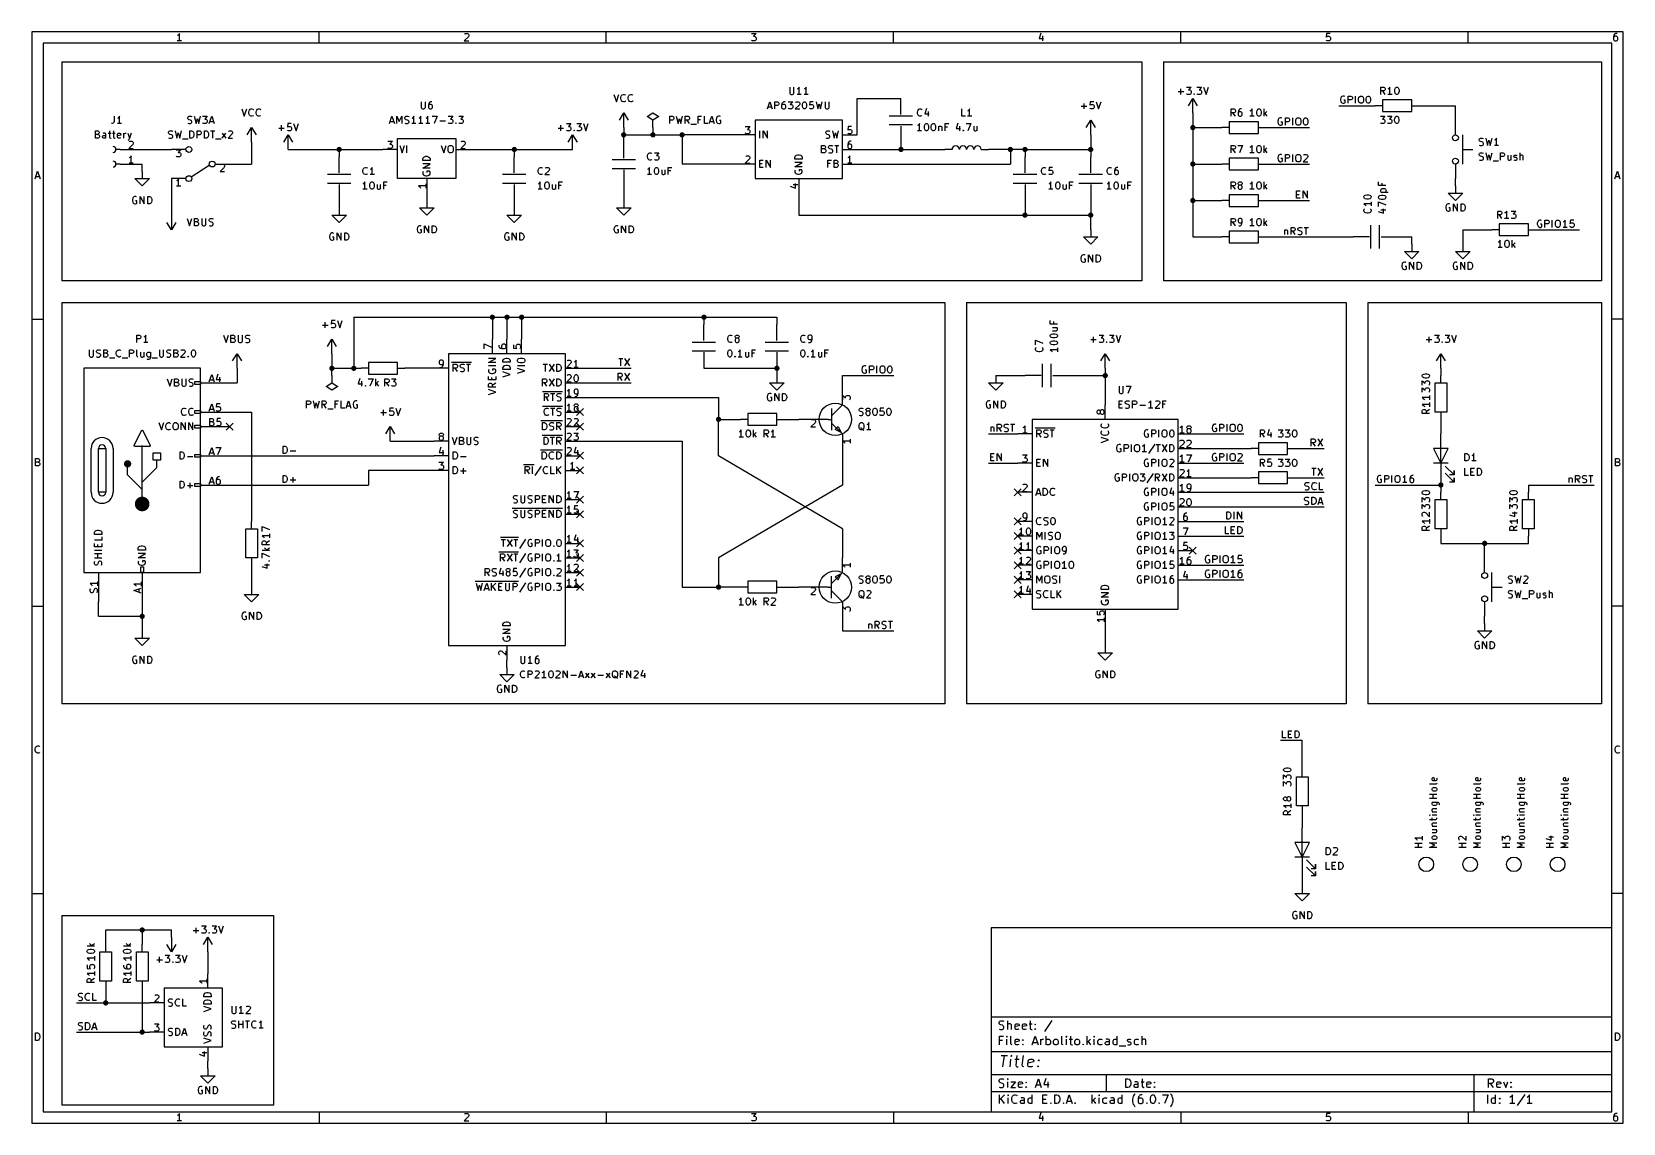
# Model space of a CAD drawing. Extents: x 0.4 to 11.3, y -7.9 to -0.4.
import ezdxf

# ---------------------------------------------------------------- set-up
doc = ezdxf.new("R2010")
doc.units = 0
doc.header["$MEASUREMENT"] = 0
for name, color, linetype in [('BLUE2', 5, 'CONTINUOUS'), ('CYAN2', 4, 'CONTINUOUS'), ('GRAY1', 251, 'CONTINUOUS'), ('GREEN3', 91, 'CONTINUOUS'), ('LORANGE', 41, 'CONTINUOUS'), ('LYELLOW', 51, 'CONTINUOUS'), ('RED2', 1, 'CONTINUOUS'), ('RED3', 11, 'CONTINUOUS')]:
    doc.layers.add(name, color=color, linetype=linetype)

msp = doc.modelspace()

# ---------------------------------------------------------------- linework, layer by layer
at = {"layer": 'BLUE2', "linetype": 'CONTINUOUS'}
for p, q in [((4.126, -2.976), (4.174, -3.024)), ((4.174, -2.976), (4.126, -3.024)), ((1.726, -3.076), (1.774, -3.124)), ((1.774, -3.076), (1.726, -3.124)), ((4.126, -3.076), (4.174, -3.124)), ((4.174, -3.076), (4.126, -3.124)), ((4.126, -3.276), (4.174, -3.324)), ((4.174, -3.276), (4.126, -3.324)), ((4.126, -3.376), (4.174, -3.424)), ((4.174, -3.376), (4.126, -3.424)), ((4.126, -3.576), (4.174, -3.624)), ((4.174, -3.576), (4.126, -3.624)), ((7.126, -3.526), (7.174, -3.574)), ((7.174, -3.526), (7.126, -3.574)), ((4.126, -3.676), (4.174, -3.724)), ((4.174, -3.676), (4.126, -3.724)), ((7.126, -3.726), (7.174, -3.774)), ((7.174, -3.726), (7.126, -3.774)), ((4.126, -3.876), (4.174, -3.924)), ((4.174, -3.876), (4.126, -3.924)), ((7.126, -3.826), (7.174, -3.874)), ((7.174, -3.826), (7.126, -3.874)), ((7.126, -3.926), (7.174, -3.974)), ((7.174, -3.926), (7.126, -3.974)), ((8.326, -3.926), (8.374, -3.974)), ((8.374, -3.926), (8.326, -3.974)), ((4.126, -3.976), (4.174, -4.024)), ((4.174, -3.976), (4.126, -4.024)), ((7.126, -4.026), (7.174, -4.074)), ((7.174, -4.026), (7.126, -4.074)), ((4.126, -4.076), (4.174, -4.124)), ((4.174, -4.076), (4.126, -4.124)), ((7.126, -4.126), (7.174, -4.174)), ((7.174, -4.126), (7.126, -4.174)), ((4.126, -4.176), (4.174, -4.224)), ((4.174, -4.176), (4.126, -4.224)), ((7.126, -4.226), (7.174, -4.274)), ((7.174, -4.226), (7.126, -4.274))]:
    msp.add_line(p, q, dxfattribs=at)
at = {"layer": 'CYAN2', "linetype": 'CONTINUOUS'}
for p, q in [((4.38333, -0.822614), (4.4, -0.872614)), ((4.4, -0.872614), (4.41667, -0.822614)), ((4.43095, -0.844043), (4.43333, -0.83452)), ((4.43095, -0.851185), (4.43095, -0.844043)), ((4.43333, -0.860709), (4.43095, -0.851185)), ((4.43333, -0.83452), (4.43571, -0.829756)), ((4.43571, -0.865469), (4.43333, -0.860709)), ((4.43571, -0.829756), (4.44047, -0.824996)), ((4.44047, -0.870232), (4.43571, -0.865469)), ((4.44047, -0.824996), (4.44762, -0.822614)), ((4.44762, -0.872614), (4.44047, -0.870232)), ((4.44762, -0.822614), (4.45238, -0.822614)), ((4.45238, -0.822614), (4.45952, -0.824996)), ((4.45952, -0.870232), (4.45238, -0.872614)), ((4.45952, -0.824996), (4.4619, -0.827374)), ((4.4619, -0.86785), (4.45952, -0.870232)), ((4.48095, -0.844043), (4.48333, -0.83452)), ((4.48095, -0.851185), (4.48095, -0.844043)), ((4.48333, -0.860709), (4.48095, -0.851185)), ((4.48333, -0.83452), (4.48571, -0.829756)), ((4.48571, -0.865469), (4.48333, -0.860709)), ((4.48571, -0.829756), (4.49047, -0.824996)), ((4.49047, -0.870232), (4.48571, -0.865469)), ((4.49047, -0.824996), (4.49762, -0.822614)), ((4.49762, -0.872614), (4.49047, -0.870232)), ((4.49762, -0.822614), (4.50238, -0.822614)), ((4.50238, -0.822614), (4.50952, -0.824996)), ((4.50952, -0.870232), (4.50238, -0.872614)), ((4.50952, -0.824996), (4.5119, -0.827374)), ((4.5119, -0.86785), (4.50952, -0.870232)), ((5.58809, -0.772614), (5.58809, -0.813091)), ((5.58809, -0.813091), (5.59047, -0.81785)), ((5.59047, -0.81785), (5.59285, -0.820232)), ((5.59285, -0.820232), (5.59762, -0.822614)), ((5.59762, -0.822614), (5.60714, -0.822614)), ((5.60714, -0.822614), (5.6119, -0.820232)), ((5.6119, -0.820232), (5.61428, -0.81785)), ((5.61428, -0.81785), (5.61667, -0.813091)), ((5.61667, -0.813091), (5.61667, -0.772614)), ((5.64285, -0.78452), (5.63809, -0.786898)), ((5.66667, -0.822614), (5.63809, -0.822614)), ((5.64762, -0.779756), (5.64285, -0.78452)), ((5.65238, -0.772614), (5.64762, -0.779756)), ((5.65238, -0.822614), (5.65238, -0.772614)), ((5.69047, -0.78452), (5.68571, -0.786898)), ((5.71428, -0.822614), (5.68571, -0.822614)), ((5.69524, -0.779756), (5.69047, -0.78452)), ((5.7, -0.772614), (5.69524, -0.779756)), ((5.7, -0.822614), (5.7, -0.772614)), ((8.25, -0.803567), (8.28809, -0.803567)), ((8.26905, -0.822614), (8.26905, -0.78452)), ((8.30714, -0.772614), (8.33809, -0.772614)), ((8.30952, -0.820232), (8.30714, -0.81785)), ((8.31428, -0.822614), (8.30952, -0.820232)), ((8.32857, -0.822614), (8.31428, -0.822614)), ((8.33809, -0.772614), (8.32143, -0.791661)), ((8.32143, -0.791661), (8.32857, -0.791661)), ((8.32857, -0.791661), (8.33333, -0.794043)), ((8.33333, -0.820232), (8.32857, -0.822614)), ((8.33333, -0.794043), (8.33571, -0.796421)), ((8.33571, -0.81785), (8.33333, -0.820232)), ((8.33571, -0.796421), (8.33809, -0.801185)), ((8.33809, -0.813091), (8.33571, -0.81785)), ((8.33809, -0.801185), (8.33809, -0.813091)), ((8.35714, -0.820232), (8.35952, -0.81785)), ((8.35952, -0.822614), (8.35714, -0.820232)), ((8.35952, -0.81785), (8.3619, -0.820232)), ((8.35952, -0.81785), (8.35952, -0.822614)), ((8.3619, -0.820232), (8.35952, -0.822614)), ((8.37857, -0.772614), (8.40952, -0.772614)), ((8.38095, -0.820232), (8.37857, -0.81785)), ((8.38571, -0.822614), (8.38095, -0.820232)), ((8.4, -0.822614), (8.38571, -0.822614)), ((8.40952, -0.772614), (8.39285, -0.791661)), ((8.39285, -0.791661), (8.4, -0.791661)), ((8.4, -0.791661), (8.40476, -0.794043)), ((8.40476, -0.820232), (8.4, -0.822614)), ((8.40476, -0.794043), (8.40714, -0.796421)), ((8.40714, -0.81785), (8.40476, -0.820232)), ((8.40714, -0.796421), (8.40952, -0.801185)), ((8.40952, -0.813091), (8.40714, -0.81785)), ((8.40952, -0.801185), (8.40952, -0.813091)), ((8.42381, -0.772614), (8.44047, -0.822614)), ((8.44047, -0.822614), (8.45714, -0.772614)), ((9.63928, -0.822614), (9.63928, -0.772614)), ((9.63928, -0.772614), (9.65833, -0.772614)), ((9.65833, -0.798803), (9.63928, -0.798803)), ((9.66785, -0.822614), (9.65119, -0.798803)), ((9.65833, -0.772614), (9.66309, -0.774996)), ((9.66309, -0.796421), (9.65833, -0.798803)), ((9.66309, -0.774996), (9.66547, -0.777374)), ((9.66547, -0.794043), (9.66309, -0.796421)), ((9.66547, -0.777374), (9.66785, -0.782138)), ((9.66785, -0.78928), (9.66547, -0.794043)), ((9.66785, -0.782138), (9.66785, -0.78928)), ((9.69167, -0.78452), (9.6869, -0.786898)), ((9.71547, -0.822614), (9.6869, -0.822614)), ((9.69643, -0.779756), (9.69167, -0.78452)), ((9.70119, -0.772614), (9.69643, -0.779756)), ((9.70119, -0.822614), (9.70119, -0.772614)), ((9.73452, -0.791661), (9.7369, -0.782138)), ((9.73452, -0.803567), (9.73452, -0.791661)), ((9.7369, -0.813091), (9.73452, -0.803567)), ((9.7369, -0.782138), (9.73928, -0.777374)), ((9.73928, -0.81785), (9.7369, -0.813091)), ((9.73928, -0.777374), (9.74167, -0.774996)), ((9.74167, -0.820232), (9.73928, -0.81785)), ((9.74167, -0.774996), (9.74643, -0.772614)), ((9.74643, -0.822614), (9.74167, -0.820232)), ((9.74643, -0.772614), (9.75119, -0.772614)), ((9.75119, -0.822614), (9.74643, -0.822614)), ((9.75119, -0.772614), (9.75595, -0.774996)), ((9.75595, -0.820232), (9.75119, -0.822614)), ((9.75595, -0.774996), (9.75833, -0.777374)), ((9.75833, -0.81785), (9.75595, -0.820232)), ((9.75833, -0.777374), (9.76071, -0.782138)), ((9.76071, -0.813091), (9.75833, -0.81785)), ((9.76071, -0.782138), (9.76309, -0.791661)), ((9.76309, -0.803567), (9.76071, -0.813091)), ((9.76309, -0.791661), (9.76309, -0.803567)), ((0.958327, -0.972618), (0.958327, -1.00833)), ((0.98928, -0.97976), (0.98452, -0.984524)), ((0.994043, -0.972618), (0.98928, -0.97976)), ((0.994043, -1.02262), (0.994043, -0.972618)), ((1.4619, -0.982142), (1.46428, -0.977378)), ((1.46428, -0.977378), (1.46667, -0.975)), ((1.46667, -0.975), (1.47143, -0.972618)), ((1.47143, -0.972618), (1.48333, -0.972618)), ((1.48333, -0.972618), (1.49047, -0.975)), ((1.50714, -0.972618), (1.51905, -1.02262)), ((1.53809, -1.02262), (1.55, -0.972618)), ((1.56428, -0.972618), (1.59524, -0.972618)), ((1.59524, -0.972618), (1.57857, -0.991665)), ((1.60952, -1.02262), (1.62619, -0.972618)), ((1.62619, -0.972618), (1.64285, -1.02262)), ((1.83333, -0.922614), (1.85, -0.972614)), ((1.85, -0.972614), (1.86667, -0.922614)), ((1.88095, -0.944043), (1.88333, -0.93452)), ((1.88095, -0.951185), (1.88095, -0.944043)), ((1.88333, -0.960709), (1.88095, -0.951185)), ((1.88333, -0.93452), (1.88571, -0.929756)), ((1.88571, -0.965469), (1.88333, -0.960709)), ((1.88571, -0.929756), (1.89047, -0.924996)), ((1.89047, -0.970232), (1.88571, -0.965469)), ((1.89047, -0.924996), (1.89762, -0.922614)), ((1.89762, -0.972614), (1.89047, -0.970232)), ((1.89762, -0.922614), (1.90238, -0.922614)), ((1.90238, -0.972614), (1.89762, -0.972614)), ((1.90238, -0.922614), (1.90952, -0.924996)), ((1.90952, -0.970232), (1.90238, -0.972614)), ((1.90952, -0.924996), (1.9119, -0.927374)), ((1.9119, -0.96785), (1.90952, -0.970232)), ((1.93095, -0.944043), (1.93333, -0.93452)), ((1.93095, -0.951185), (1.93095, -0.944043)), ((1.93333, -0.960709), (1.93095, -0.951185)), ((1.93333, -0.93452), (1.93571, -0.929756)), ((1.93571, -0.965469), (1.93333, -0.960709)), ((1.93571, -0.929756), (1.94047, -0.924996)), ((1.94047, -0.970232), (1.93571, -0.965469)), ((1.94047, -0.924996), (1.94762, -0.922614)), ((1.94762, -0.972614), (1.94047, -0.970232)), ((1.94762, -0.922614), (1.95238, -0.922614)), ((1.95238, -0.972614), (1.94762, -0.972614)), ((1.95238, -0.922614), (1.95952, -0.924996)), ((1.95952, -0.970232), (1.95238, -0.972614)), ((1.95952, -0.924996), (1.9619, -0.927374)), ((1.9619, -0.96785), (1.95952, -0.970232)), ((2.84524, -1.02261), (2.8619, -0.972614)), ((2.84524, -1.02261), (2.8619, -0.972614)), ((2.8619, -0.972614), (2.87857, -1.02261)), ((2.8619, -0.972614), (2.87857, -1.02261)), ((2.89524, -1.02261), (2.89524, -0.972614)), ((2.89524, -0.972614), (2.9119, -1.00833)), ((2.89524, -1.02261), (2.89524, -0.972614)), ((2.89524, -0.972614), (2.9119, -1.00833)), ((2.9119, -1.00833), (2.92857, -0.972614)), ((2.9119, -1.00833), (2.92857, -0.972614)), ((2.92857, -0.972614), (2.92857, -1.02261)), ((2.92857, -0.972614), (2.92857, -1.02261)), ((2.95, -0.982138), (2.95238, -0.977374)), ((2.95, -0.982138), (2.95238, -0.977374)), ((2.95238, -0.977374), (2.95476, -0.974996)), ((2.95238, -0.977374), (2.95476, -0.974996)), ((2.95476, -0.974996), (2.95952, -0.972614)), ((2.95476, -0.974996), (2.95952, -0.972614)), ((2.95952, -0.972614), (2.97143, -0.972614)), ((2.95952, -0.972614), (2.97143, -0.972614)), ((2.97143, -0.972614), (2.97857, -0.974996)), ((2.97143, -0.972614), (2.97857, -0.974996)), ((3.00714, -0.979756), (3.00238, -0.98452)), ((3.00714, -0.979756), (3.00238, -0.98452)), ((3.0119, -0.972614), (3.00714, -0.979756)), ((3.0119, -0.972614), (3.00714, -0.979756)), ((3.0119, -1.02261), (3.0119, -0.972614)), ((3.0119, -1.02261), (3.0119, -0.972614)), ((3.05476, -0.979756), (3.05, -0.98452)), ((3.05476, -0.979756), (3.05, -0.98452)), ((3.05952, -0.972614), (3.05476, -0.979756)), ((3.05952, -0.972614), (3.05476, -0.979756)), ((3.05952, -1.02261), (3.05952, -0.972614)), ((3.05952, -1.02261), (3.05952, -0.972614)), ((3.0619, -0.872614), (3.0619, -0.913091)), ((3.0619, -0.872614), (3.0619, -0.913091)), ((3.0619, -0.913091), (3.06428, -0.91785)), ((3.0619, -0.913091), (3.06428, -0.91785)), ((3.06428, -0.91785), (3.06667, -0.920232)), ((3.06428, -0.91785), (3.06667, -0.920232)), ((3.06667, -0.920232), (3.07143, -0.922614)), ((3.06667, -0.920232), (3.07143, -0.922614)), ((3.07143, -0.922614), (3.08095, -0.922614)), ((3.07143, -0.922614), (3.08095, -0.922614)), ((3.08095, -0.922614), (3.08571, -0.920232)), ((3.08095, -0.922614), (3.08571, -0.920232)), ((3.08571, -0.920232), (3.08809, -0.91785)), ((3.08571, -0.920232), (3.08809, -0.91785)), ((3.08809, -0.91785), (3.09047, -0.913091)), ((3.08809, -0.91785), (3.09047, -0.913091)), ((3.09047, -0.913091), (3.09047, -0.872614)), ((3.09047, -0.913091), (3.09047, -0.872614)), ((3.10238, -0.979756), (3.09762, -0.98452)), ((3.10238, -0.979756), (3.09762, -0.98452)), ((3.10714, -0.972614), (3.10238, -0.979756)), ((3.10714, -0.972614), (3.10238, -0.979756)), ((3.10714, -1.02261), (3.10714, -0.972614)), ((3.10714, -1.02261), (3.10714, -0.972614)), ((3.11428, -0.88452), (3.1119, -0.894043)), ((3.11428, -0.88452), (3.1119, -0.894043)), ((3.1119, -0.894043), (3.1119, -0.913091)), ((3.1119, -0.894043), (3.1119, -0.913091)), ((3.11428, -0.896421), (3.1119, -0.901185)), ((3.11428, -0.896421), (3.1119, -0.901185)), ((3.1119, -0.913091), (3.11428, -0.91785)), ((3.1119, -0.913091), (3.11428, -0.91785)), ((3.11905, -0.877374), (3.11428, -0.88452)), ((3.11905, -0.877374), (3.11428, -0.88452)), ((3.11667, -0.894043), (3.11428, -0.896421)), ((3.11667, -0.894043), (3.11428, -0.896421)), ((3.11428, -0.91785), (3.11667, -0.920232)), ((3.11428, -0.91785), (3.11667, -0.920232)), ((3.12143, -0.891661), (3.11667, -0.894043)), ((3.12143, -0.891661), (3.11667, -0.894043)), ((3.11667, -0.920232), (3.12143, -0.922614)), ((3.11667, -0.920232), (3.12143, -0.922614)), ((3.12143, -0.874996), (3.11905, -0.877374)), ((3.12143, -0.874996), (3.11905, -0.877374)), ((3.12619, -0.872614), (3.12143, -0.874996)), ((3.12619, -0.872614), (3.12143, -0.874996)), ((3.13095, -0.891661), (3.12143, -0.891661)), ((3.13095, -0.891661), (3.12143, -0.891661)), ((3.12143, -0.922614), (3.13095, -0.922614)), ((3.12143, -0.922614), (3.13095, -0.922614)), ((3.13571, -0.872614), (3.12619, -0.872614)), ((3.13571, -0.872614), (3.12619, -0.872614)), ((3.13571, -0.894043), (3.13095, -0.891661)), ((3.13571, -0.894043), (3.13095, -0.891661)), ((3.13095, -0.922614), (3.13571, -0.920232)), ((3.13095, -0.922614), (3.13571, -0.920232)), ((3.13809, -0.896421), (3.13571, -0.894043)), ((3.13809, -0.896421), (3.13571, -0.894043)), ((3.13571, -0.920232), (3.13809, -0.91785)), ((3.13571, -0.920232), (3.13809, -0.91785)), ((3.14047, -0.901185), (3.13809, -0.896421)), ((3.14047, -0.901185), (3.13809, -0.896421)), ((3.13809, -0.91785), (3.14047, -0.913091)), ((3.13809, -0.91785), (3.14047, -0.913091)), ((3.13809, -0.972614), (3.17143, -0.972614)), ((3.13809, -0.972614), (3.17143, -0.972614)), ((3.14047, -0.913091), (3.14047, -0.901185)), ((3.14047, -0.913091), (3.14047, -0.901185)), ((3.17143, -0.972614), (3.15, -1.02261)), ((3.17143, -0.972614), (3.15, -1.02261)), ((3.24762, -0.972614), (3.27857, -0.972614)), ((3.24762, -0.972614), (3.27857, -0.972614)), ((3.27857, -0.972614), (3.2619, -0.991661)), ((3.27857, -0.972614), (3.2619, -0.991661)), ((3.31905, -0.972614), (3.35, -0.972614)), ((3.31905, -0.972614), (3.35, -0.972614)), ((3.35, -0.972614), (3.33333, -0.991661)), ((3.35, -0.972614), (3.33333, -0.991661)), ((4.45238, -0.872614), (4.44762, -0.872614)), ((4.50238, -0.872614), (4.49762, -0.872614)), ((4.76503, -1.02261), (4.76503, -0.97261)), ((4.76503, -0.97261), (4.78407, -0.97261)), ((4.78407, -0.97261), (4.78884, -0.974992)), ((4.78884, -0.974992), (4.79122, -0.97737)), ((4.79122, -0.97737), (4.7936, -0.982134)), ((4.81026, -0.97261), (4.82217, -1.02261)), ((4.84122, -1.02261), (4.85312, -0.97261)), ((4.87217, -1.02261), (4.87217, -0.97261)), ((4.87217, -0.97261), (4.89122, -0.97261)), ((4.89122, -0.97261), (4.89598, -0.974992)), ((4.89598, -0.974992), (4.89836, -0.97737)), ((4.89836, -0.97737), (4.90074, -0.982134)), ((4.96026, -1.02261), (4.96026, -0.97261)), ((4.96026, -0.97261), (4.98407, -0.97261)), ((5.00312, -1.02261), (5.00312, -0.97261)), ((5.03646, -1.02261), (5.05312, -0.97261)), ((5.05312, -0.97261), (5.06979, -1.02261)), ((5.08884, -0.979752), (5.08646, -0.984516)), ((5.0936, -0.974992), (5.08884, -0.979752)), ((5.10074, -0.97261), (5.0936, -0.974992)), ((5.10789, -0.97261), (5.10074, -0.97261)), ((5.11265, -0.974992), (5.10789, -0.97261)), ((5.43452, -0.922614), (5.45119, -0.872614)), ((5.43928, -0.908327), (5.46309, -0.908327)), ((5.45119, -0.872614), (5.46785, -0.922614)), ((5.48452, -0.922614), (5.48452, -0.872614)), ((5.48452, -0.872614), (5.50357, -0.872614)), ((5.50357, -0.898803), (5.48452, -0.898803)), ((5.50357, -0.872614), (5.50833, -0.874996)), ((5.50833, -0.896421), (5.50357, -0.898803)), ((5.50833, -0.874996), (5.51071, -0.877374)), ((5.51071, -0.894043), (5.50833, -0.896421)), ((5.51071, -0.877374), (5.51309, -0.882138)), ((5.51309, -0.88928), (5.51071, -0.894043)), ((5.51309, -0.882138), (5.51309, -0.88928)), ((5.53452, -0.88452), (5.53214, -0.894043)), ((5.53214, -0.894043), (5.53214, -0.913091)), ((5.53452, -0.896421), (5.53214, -0.901185)), ((5.53214, -0.913091), (5.53452, -0.91785)), ((5.53928, -0.877374), (5.53452, -0.88452)), ((5.5369, -0.894043), (5.53452, -0.896421)), ((5.53452, -0.91785), (5.5369, -0.920232)), ((5.54167, -0.891661), (5.5369, -0.894043)), ((5.5369, -0.920232), (5.54167, -0.922614)), ((5.54167, -0.874996), (5.53928, -0.877374)), ((5.54643, -0.872614), (5.54167, -0.874996)), ((5.55119, -0.891661), (5.54167, -0.891661)), ((5.54167, -0.922614), (5.55119, -0.922614)), ((5.55595, -0.872614), (5.54643, -0.872614)), ((5.55595, -0.894043), (5.55119, -0.891661)), ((5.55119, -0.922614), (5.55595, -0.920232)), ((5.55833, -0.896421), (5.55595, -0.894043)), ((5.55595, -0.920232), (5.55833, -0.91785)), ((5.56071, -0.901185), (5.55833, -0.896421)), ((5.55833, -0.91785), (5.56071, -0.913091)), ((5.56071, -0.913091), (5.56071, -0.901185)), ((5.57738, -0.872614), (5.60833, -0.872614)), ((5.57976, -0.920232), (5.57738, -0.91785)), ((5.58452, -0.922614), (5.57976, -0.920232)), ((5.59881, -0.922614), (5.58452, -0.922614)), ((5.60833, -0.872614), (5.59167, -0.891661)), ((5.59167, -0.891661), (5.59881, -0.891661)), ((5.59881, -0.891661), (5.60357, -0.894043)), ((5.60357, -0.920232), (5.59881, -0.922614)), ((5.60357, -0.894043), (5.60595, -0.896421)), ((5.60595, -0.91785), (5.60357, -0.920232)), ((5.60595, -0.896421), (5.60833, -0.901185)), ((5.60833, -0.913091), (5.60595, -0.91785)), ((5.60833, -0.901185), (5.60833, -0.913091)), ((5.65357, -0.894043), (5.625, -0.922614)), ((5.625, -0.922614), (5.65595, -0.922614)), ((5.62738, -0.877374), (5.62976, -0.874996)), ((5.62976, -0.874996), (5.63452, -0.872614)), ((5.63452, -0.872614), (5.64643, -0.872614)), ((5.64643, -0.872614), (5.65119, -0.874996)), ((5.65119, -0.874996), (5.65357, -0.877374)), ((5.65357, -0.877374), (5.65595, -0.882138)), ((5.65595, -0.886898), (5.65357, -0.894043)), ((5.65595, -0.882138), (5.65595, -0.886898)), ((5.675, -0.891661), (5.67738, -0.882138)), ((5.675, -0.903567), (5.675, -0.891661)), ((5.67738, -0.913091), (5.675, -0.903567)), ((5.67738, -0.882138), (5.67976, -0.877374)), ((5.67976, -0.91785), (5.67738, -0.913091)), ((5.67976, -0.877374), (5.68214, -0.874996)), ((5.68214, -0.920232), (5.67976, -0.91785)), ((5.68214, -0.874996), (5.6869, -0.872614)), ((5.6869, -0.922614), (5.68214, -0.920232)), ((5.6869, -0.872614), (5.69167, -0.872614)), ((5.69167, -0.922614), (5.6869, -0.922614)), ((5.69167, -0.872614), (5.69643, -0.874996)), ((5.69643, -0.920232), (5.69167, -0.922614)), ((5.69643, -0.874996), (5.69881, -0.877374)), ((5.69881, -0.91785), (5.69643, -0.920232)), ((5.69881, -0.877374), (5.70119, -0.882138)), ((5.70119, -0.913091), (5.69881, -0.91785)), ((5.70119, -0.882138), (5.70357, -0.891661)), ((5.70357, -0.903567), (5.70119, -0.913091)), ((5.70357, -0.891661), (5.70357, -0.903567)), ((5.725, -0.872614), (5.72262, -0.896421)), ((5.72262, -0.896421), (5.725, -0.894043)), ((5.725, -0.920232), (5.72262, -0.91785)), ((5.74881, -0.872614), (5.725, -0.872614)), ((5.725, -0.894043), (5.72976, -0.891661)), ((5.72976, -0.922614), (5.725, -0.920232)), ((5.72976, -0.891661), (5.74167, -0.891661)), ((5.74167, -0.922614), (5.72976, -0.922614)), ((5.74167, -0.891661), (5.74643, -0.894043)), ((5.74643, -0.920232), (5.74167, -0.922614)), ((5.74643, -0.894043), (5.74881, -0.896421)), ((5.74881, -0.91785), (5.74643, -0.920232)), ((5.74881, -0.896421), (5.75119, -0.901185)), ((5.75119, -0.913091), (5.74881, -0.91785)), ((5.75119, -0.901185), (5.75119, -0.913091)), ((5.76785, -0.872614), (5.77976, -0.922614)), ((5.77976, -0.922614), (5.78928, -0.886898)), ((5.78928, -0.886898), (5.79881, -0.922614)), ((5.79881, -0.922614), (5.81071, -0.872614)), ((5.82976, -0.872614), (5.82976, -0.913091)), ((5.82976, -0.913091), (5.83214, -0.91785)), ((5.83214, -0.91785), (5.83452, -0.920232)), ((5.83452, -0.920232), (5.83928, -0.922614)), ((5.83928, -0.922614), (5.84881, -0.922614)), ((5.84881, -0.922614), (5.85357, -0.920232)), ((5.85357, -0.920232), (5.85595, -0.91785)), ((5.85595, -0.91785), (5.85833, -0.913091)), ((5.85833, -0.913091), (5.85833, -0.872614)), ((6.46265, -0.944043), (6.46503, -0.93452)), ((6.46265, -0.944043), (6.46503, -0.93452)), ((6.46265, -0.951185), (6.46265, -0.944043)), ((6.46265, -0.951185), (6.46265, -0.944043)), ((6.46503, -0.960709), (6.46265, -0.951185)), ((6.46503, -0.960709), (6.46265, -0.951185)), ((6.46503, -0.93452), (6.46741, -0.929756)), ((6.46503, -0.93452), (6.46741, -0.929756)), ((6.46741, -0.965469), (6.46503, -0.960709)), ((6.46741, -0.965469), (6.46503, -0.960709)), ((6.46741, -0.929756), (6.47217, -0.924996)), ((6.46741, -0.929756), (6.47217, -0.924996)), ((6.47217, -0.970232), (6.46741, -0.965469)), ((6.47217, -0.970232), (6.46741, -0.965469)), ((6.47217, -0.924996), (6.47931, -0.922614)), ((6.47217, -0.924996), (6.47931, -0.922614)), ((6.47931, -0.972614), (6.47217, -0.970232)), ((6.47931, -0.972614), (6.47217, -0.970232)), ((6.47931, -0.922614), (6.48407, -0.922614)), ((6.47931, -0.922614), (6.48407, -0.922614)), ((6.48407, -0.972614), (6.47931, -0.972614)), ((6.48407, -0.972614), (6.47931, -0.972614)), ((6.48407, -0.922614), (6.49122, -0.924996)), ((6.48407, -0.922614), (6.49122, -0.924996)), ((6.49122, -0.970232), (6.48407, -0.972614)), ((6.49122, -0.970232), (6.48407, -0.972614)), ((6.49122, -0.924996), (6.4936, -0.927374)), ((6.49122, -0.924996), (6.4936, -0.927374)), ((6.4936, -0.96785), (6.49122, -0.970232)), ((6.4936, -0.96785), (6.49122, -0.970232)), ((6.52455, -0.920232), (6.51265, -0.955945)), ((6.52455, -0.920232), (6.51265, -0.955945)), ((6.51265, -0.955945), (6.5436, -0.955945)), ((6.51265, -0.955945), (6.5436, -0.955945)), ((6.53646, -0.93928), (6.53646, -0.972614)), ((6.53646, -0.93928), (6.53646, -0.972614)), ((6.76785, -0.972618), (6.76785, -0.922618)), ((6.76785, -0.972618), (6.76785, -0.922618)), ((6.79167, -0.972618), (6.76785, -0.972618)), ((6.79167, -0.972618), (6.76785, -0.972618)), ((6.81071, -0.934524), (6.80595, -0.936902)), ((6.81071, -0.934524), (6.80595, -0.936902)), ((6.83452, -0.972618), (6.80595, -0.972618)), ((6.83452, -0.972618), (6.80595, -0.972618)), ((6.81547, -0.92976), (6.81071, -0.934524)), ((6.81547, -0.92976), (6.81071, -0.934524)), ((6.82024, -0.922618), (6.81547, -0.92976)), ((6.82024, -0.922618), (6.81547, -0.92976)), ((6.82024, -0.972618), (6.82024, -0.922618)), ((6.82024, -0.972618), (6.82024, -0.922618)), ((7.58571, -0.903567), (7.62381, -0.903567)), ((7.60476, -0.922614), (7.60476, -0.88452)), ((7.64762, -0.872614), (7.64524, -0.896421)), ((7.64524, -0.896421), (7.64762, -0.894043)), ((7.64762, -0.920232), (7.64524, -0.91785)), ((7.67143, -0.872614), (7.64762, -0.872614)), ((7.64762, -0.894043), (7.65238, -0.891661)), ((7.65238, -0.922614), (7.64762, -0.920232)), ((7.65238, -0.891661), (7.66428, -0.891661)), ((7.66428, -0.922614), (7.65238, -0.922614)), ((7.66428, -0.891661), (7.66905, -0.894043)), ((7.66905, -0.920232), (7.66428, -0.922614)), ((7.66905, -0.894043), (7.67143, -0.896421)), ((7.67143, -0.91785), (7.66905, -0.920232)), ((7.67143, -0.896421), (7.67381, -0.901185)), ((7.67381, -0.913091), (7.67143, -0.91785)), ((7.67381, -0.901185), (7.67381, -0.913091)), ((7.68809, -0.872614), (7.70476, -0.922614)), ((7.70476, -0.922614), (7.72143, -0.872614)), ((8.61309, -0.972618), (8.61309, -0.922618)), ((8.61309, -0.922618), (8.63214, -0.922618)), ((8.63214, -0.948807), (8.61309, -0.948807)), ((8.64166, -0.972618), (8.625, -0.948807)), ((8.63214, -0.922618), (8.6369, -0.925)), ((8.6369, -0.946425), (8.63214, -0.948807)), ((8.6369, -0.925), (8.63928, -0.927378)), ((8.63928, -0.944047), (8.6369, -0.946425)), ((8.63928, -0.927378), (8.64166, -0.932142)), ((8.64166, -0.939283), (8.63928, -0.944047)), ((8.64166, -0.932142), (8.64166, -0.939283)), ((8.66309, -0.934524), (8.66071, -0.944047)), ((8.66071, -0.944047), (8.66071, -0.963094)), ((8.66309, -0.946425), (8.66071, -0.951189)), ((8.66071, -0.963094), (8.66309, -0.967854)), ((8.66785, -0.927378), (8.66309, -0.934524)), ((8.66547, -0.944047), (8.66309, -0.946425)), ((8.66309, -0.967854), (8.66547, -0.970236)), ((8.67023, -0.941665), (8.66547, -0.944047)), ((8.66547, -0.970236), (8.67023, -0.972618)), ((8.67023, -0.925), (8.66785, -0.927378)), ((8.675, -0.922618), (8.67023, -0.925)), ((8.67976, -0.941665), (8.67023, -0.941665)), ((8.67023, -0.972618), (8.67976, -0.972618)), ((8.68452, -0.922618), (8.675, -0.922618)), ((8.68452, -0.944047), (8.67976, -0.941665)), ((8.67976, -0.972618), (8.68452, -0.970236)), ((8.6869, -0.946425), (8.68452, -0.944047)), ((8.68452, -0.970236), (8.6869, -0.967854)), ((8.68928, -0.951189), (8.6869, -0.946425)), ((8.6869, -0.967854), (8.68928, -0.963094)), ((8.68928, -0.963094), (8.68928, -0.951189)), ((8.74642, -0.934524), (8.74166, -0.936902)), ((8.77023, -0.972618), (8.74166, -0.972618)), ((8.75119, -0.92976), (8.74642, -0.934524)), ((8.75594, -0.922618), (8.75119, -0.92976)), ((8.75594, -0.972618), (8.75594, -0.922618)), ((8.78928, -0.941665), (8.79166, -0.932142)), ((8.78928, -0.953571), (8.78928, -0.941665)), ((8.79166, -0.963094), (8.78928, -0.953571)), ((8.79166, -0.932142), (8.79404, -0.927378)), ((8.79404, -0.967854), (8.79166, -0.963094)), ((8.79404, -0.927378), (8.79642, -0.925)), ((8.79642, -0.970236), (8.79404, -0.967854)), ((8.79642, -0.925), (8.80119, -0.922618)), ((8.80119, -0.972618), (8.79642, -0.970236)), ((8.80119, -0.922618), (8.80594, -0.922618)), ((8.80594, -0.972618), (8.80119, -0.972618)), ((8.80594, -0.922618), (8.81071, -0.925)), ((8.81071, -0.970236), (8.80594, -0.972618)), ((8.81071, -0.925), (8.81309, -0.927378)), ((8.81309, -0.967854), (8.81071, -0.970236)), ((8.81309, -0.927378), (8.81547, -0.932142)), ((8.81547, -0.963094), (8.81309, -0.967854)), ((8.81547, -0.932142), (8.81785, -0.941665)), ((8.81785, -0.953571), (8.81547, -0.963094)), ((8.81785, -0.941665), (8.81785, -0.953571)), ((8.83928, -0.972618), (8.83928, -0.922618)), ((8.85833, -0.939283), (8.83928, -0.958331)), ((8.84404, -0.953571), (8.85833, -0.972618)), ((9.63571, -0.972614), (9.66667, -0.972614)), ((9.66667, -0.972614), (9.65, -0.991661)), ((9.68333, -0.972614), (9.71428, -0.972614)), ((9.71428, -0.972614), (9.69762, -0.991661)), ((9.73571, -0.982138), (9.73809, -0.977374)), ((9.73809, -0.977374), (9.74047, -0.974996)), ((9.74047, -0.974996), (9.74524, -0.972614)), ((9.74524, -0.972614), (9.75, -0.972614)), ((9.75, -0.972614), (9.75476, -0.974996)), ((9.75476, -0.974996), (9.75714, -0.977374)), ((9.75714, -0.977374), (9.75952, -0.982138)), ((0.829756, -1.12262), (0.829756, -1.07262)), ((0.829756, -1.07262), (0.846421, -1.07262)), ((0.846421, -1.07262), (0.851185, -1.075)), ((0.851185, -1.075), (0.853567, -1.07738)), ((0.853567, -1.07738), (0.855945, -1.08214)), ((0.855945, -1.0869), (0.853567, -1.09167)), ((0.855945, -1.08214), (0.855945, -1.0869)), ((0.88452, -1.08928), (0.879756, -1.09167)), ((0.894043, -1.08928), (0.88452, -1.08928)), ((0.898803, -1.09167), (0.894043, -1.08928)), ((0.91785, -1.08928), (0.936898, -1.08928)), ((0.924996, -1.07262), (0.924996, -1.11547)), ((0.944043, -1.02262), (0.93928, -1.02262)), ((0.951185, -1.02024), (0.944043, -1.02262)), ((0.946421, -1.08928), (0.965469, -1.08928)), ((0.955945, -1.01547), (0.951185, -1.02024)), ((0.953567, -1.07262), (0.953567, -1.11547)), ((0.958327, -1.00833), (0.955945, -1.01547)), ((0.98452, -0.984524), (0.979756, -0.986902)), ((1.00833, -1.02262), (0.979756, -1.02262)), ((0.982138, -1.09167), (0.986898, -1.08928)), ((0.986898, -1.08928), (0.996421, -1.08928)), ((0.996421, -1.08928), (1.00119, -1.09167)), ((1.025, -1.12262), (1.025, -1.08928)), ((1.02976, -1.09167), (1.03452, -1.08928)), ((1.03452, -1.08928), (1.03928, -1.08928)), ((1.05119, -1.08928), (1.06309, -1.12262)), ((1.075, -1.08928), (1.06309, -1.12262)), ((1.33095, -1.08214), (1.33333, -1.07738)), ((1.33095, -1.0869), (1.33095, -1.08214)), ((1.33333, -1.09167), (1.33095, -1.0869)), ((1.33333, -1.07738), (1.33571, -1.075)), ((1.33571, -1.075), (1.34047, -1.07262)), ((1.34047, -1.07262), (1.35238, -1.07262)), ((1.35238, -1.07262), (1.35952, -1.075)), ((1.37619, -1.07262), (1.38809, -1.12262)), ((1.38809, -1.12262), (1.39762, -1.0869)), ((1.39762, -1.0869), (1.40714, -1.12262)), ((1.40714, -1.12262), (1.41905, -1.07262)), ((1.4619, -0.986902), (1.4619, -0.982142)), ((1.46428, -0.991665), (1.4619, -0.986902)), ((1.4619, -1.02024), (1.46905, -1.02262)), ((1.46667, -0.994047), (1.46428, -0.991665)), ((1.47143, -0.996425), (1.46667, -0.994047)), ((1.46905, -1.02262), (1.48095, -1.02262)), ((1.48095, -0.998807), (1.47143, -0.996425)), ((1.47619, -1.12262), (1.47619, -1.07262)), ((1.47619, -1.07262), (1.48809, -1.07262)), ((1.48571, -1.00119), (1.48095, -0.998807)), ((1.48095, -1.02262), (1.48571, -1.02024)), ((1.48809, -1.00357), (1.48571, -1.00119)), ((1.48571, -1.02024), (1.48809, -1.01785)), ((1.49047, -1.00833), (1.48809, -1.00357)), ((1.48809, -1.01785), (1.49047, -1.01309)), ((1.48809, -1.07262), (1.49524, -1.075)), ((1.49047, -1.01309), (1.49047, -1.00833)), ((1.49524, -1.075), (1.5, -1.07976)), ((1.5, -1.07976), (1.50238, -1.08452)), ((1.50238, -1.08452), (1.50476, -1.09405)), ((1.51905, -1.02262), (1.52857, -0.986902)), ((1.52619, -1.12262), (1.52619, -1.07262)), ((1.52619, -1.07262), (1.54524, -1.07262)), ((1.52857, -0.986902), (1.53809, -1.02262)), ((1.54524, -1.07262), (1.55, -1.075)), ((1.55, -1.075), (1.55238, -1.07738)), ((1.55238, -1.07738), (1.55476, -1.08214)), ((1.55476, -1.08928), (1.55238, -1.09405)), ((1.55476, -1.08214), (1.55476, -1.08928)), ((1.56667, -1.02024), (1.56428, -1.01785)), ((1.57143, -1.02262), (1.56667, -1.02024)), ((1.58571, -1.02262), (1.57143, -1.02262)), ((1.57619, -1.12262), (1.57619, -1.07262)), ((1.57619, -1.07262), (1.58809, -1.07262)), ((1.57857, -0.991665), (1.58571, -0.991665)), ((1.58571, -0.991665), (1.59047, -0.994047)), ((1.59047, -1.02024), (1.58571, -1.02262)), ((1.58809, -1.07262), (1.59524, -1.075)), ((1.59047, -0.994047), (1.59285, -0.996425)), ((1.59285, -1.01785), (1.59047, -1.02024)), ((1.59285, -0.996425), (1.59524, -1.00119)), ((1.59524, -1.01309), (1.59285, -1.01785)), ((1.59524, -1.00119), (1.59524, -1.01309)), ((1.59524, -1.075), (1.6, -1.07976)), ((1.6, -1.07976), (1.60238, -1.08452)), ((1.60238, -1.08452), (1.60476, -1.09405)), ((1.61428, -1.00833), (1.63809, -1.00833)), ((1.61905, -1.07262), (1.64762, -1.07262)), ((1.63333, -1.12262), (1.63333, -1.07262)), ((1.69762, -1.12262), (1.72381, -1.08928)), ((1.69762, -1.08928), (1.72381, -1.12262)), ((1.74047, -1.07738), (1.74285, -1.075)), ((1.74285, -1.075), (1.74762, -1.07262)), ((1.74762, -1.07262), (1.75952, -1.07262)), ((1.75952, -1.07262), (1.76428, -1.075)), ((1.76428, -1.075), (1.76667, -1.07738)), ((1.76667, -1.07738), (1.76905, -1.08214)), ((1.76905, -1.0869), (1.76667, -1.09405)), ((1.76905, -1.08214), (1.76905, -1.0869)), ((2.08571, -1.05357), (2.12381, -1.05357)), ((2.10476, -1.07261), (2.10476, -1.03452)), ((2.14762, -1.02261), (2.14524, -1.04642)), ((2.14524, -1.04642), (2.14762, -1.04404)), ((2.14762, -1.07023), (2.14524, -1.06785)), ((2.17143, -1.02261), (2.14762, -1.02261)), ((2.14762, -1.04404), (2.15238, -1.04166)), ((2.15238, -1.07261), (2.14762, -1.07023)), ((2.15238, -1.04166), (2.16428, -1.04166)), ((2.16428, -1.07261), (2.15238, -1.07261)), ((2.16428, -1.04166), (2.16905, -1.04404)), ((2.16905, -1.07023), (2.16428, -1.07261)), ((2.16905, -1.04404), (2.17143, -1.04642)), ((2.17143, -1.06785), (2.16905, -1.07023)), ((2.17143, -1.04642), (2.17381, -1.05119)), ((2.17381, -1.06309), (2.17143, -1.06785)), ((2.17381, -1.05119), (2.17381, -1.06309)), ((2.18809, -1.02261), (2.20476, -1.07261)), ((2.20476, -1.07261), (2.22143, -1.02261)), ((2.85, -1.00833), (2.87381, -1.00833)), ((2.85, -1.00833), (2.87381, -1.00833)), ((2.95, -0.986898), (2.95, -0.982138)), ((2.95, -0.986898), (2.95, -0.982138)), ((2.95238, -0.991661), (2.95, -0.986898)), ((2.95238, -0.991661), (2.95, -0.986898)), ((2.95, -1.02023), (2.95714, -1.02261)), ((2.95, -1.02023), (2.95714, -1.02261)), ((2.95476, -0.994043), (2.95238, -0.991661)), ((2.95476, -0.994043), (2.95238, -0.991661)), ((2.95952, -0.996421), (2.95476, -0.994043)), ((2.95952, -0.996421), (2.95476, -0.994043)), ((2.95714, -1.02261), (2.96905, -1.02261)), ((2.95714, -1.02261), (2.96905, -1.02261)), ((2.96905, -0.998803), (2.95952, -0.996421)), ((2.96905, -0.998803), (2.95952, -0.996421)), ((2.97381, -1.00119), (2.96905, -0.998803)), ((2.97381, -1.00119), (2.96905, -0.998803)), ((2.96905, -1.02261), (2.97381, -1.02023)), ((2.96905, -1.02261), (2.97381, -1.02023)), ((2.97619, -1.00357), (2.97381, -1.00119)), ((2.97619, -1.00357), (2.97381, -1.00119)), ((2.97381, -1.02023), (2.97619, -1.01785)), ((2.97381, -1.02023), (2.97619, -1.01785)), ((2.97857, -1.00833), (2.97619, -1.00357)), ((2.97857, -1.00833), (2.97619, -1.00357)), ((2.97619, -1.01785), (2.97857, -1.01309)), ((2.97619, -1.01785), (2.97857, -1.01309)), ((2.97857, -1.01309), (2.97857, -1.00833)), ((2.97857, -1.01309), (2.97857, -1.00833)), ((3.00238, -0.98452), (2.99762, -0.986898)), ((3.00238, -0.98452), (2.99762, -0.986898)), ((3.02619, -1.02261), (2.99762, -1.02261)), ((3.02619, -1.02261), (2.99762, -1.02261)), ((3.05, -0.98452), (3.04524, -0.986898)), ((3.05, -0.98452), (3.04524, -0.986898)), ((3.07381, -1.02261), (3.04524, -1.02261)), ((3.07381, -1.02261), (3.04524, -1.02261)), ((3.09762, -0.98452), (3.09285, -0.986898)), ((3.09762, -0.98452), (3.09285, -0.986898)), ((3.12143, -1.02261), (3.09285, -1.02261)), ((3.12143, -1.02261), (3.09285, -1.02261)), ((3.19047, -1.00357), (3.22857, -1.00357)), ((3.19047, -1.00357), (3.22857, -1.00357)), ((3.25, -1.02023), (3.24762, -1.01785)), ((3.25, -1.02023), (3.24762, -1.01785)), ((3.25476, -1.02261), (3.25, -1.02023)), ((3.25476, -1.02261), (3.25, -1.02023)), ((3.26905, -1.02261), (3.25476, -1.02261)), ((3.26905, -1.02261), (3.25476, -1.02261)), ((3.2619, -0.991661), (3.26905, -0.991661)), ((3.2619, -0.991661), (3.26905, -0.991661)), ((3.26905, -0.991661), (3.27381, -0.994043)), ((3.26905, -0.991661), (3.27381, -0.994043)), ((3.27381, -1.02023), (3.26905, -1.02261)), ((3.27381, -1.02023), (3.26905, -1.02261)), ((3.27381, -0.994043), (3.27619, -0.996421)), ((3.27381, -0.994043), (3.27619, -0.996421)), ((3.27619, -1.01785), (3.27381, -1.02023)), ((3.27619, -1.01785), (3.27381, -1.02023)), ((3.27619, -0.996421), (3.27857, -1.00119)), ((3.27619, -0.996421), (3.27857, -1.00119)), ((3.27857, -1.01309), (3.27619, -1.01785)), ((3.27857, -1.01309), (3.27619, -1.01785)), ((3.27857, -1.00119), (3.27857, -1.01309)), ((3.27857, -1.00119), (3.27857, -1.01309)), ((3.29762, -1.02023), (3.3, -1.01785)), ((3.29762, -1.02023), (3.3, -1.01785)), ((3.3, -1.02261), (3.29762, -1.02023)), ((3.3, -1.02261), (3.29762, -1.02023)), ((3.3, -1.01785), (3.30238, -1.02023)), ((3.3, -1.01785), (3.3, -1.02261)), ((3.3, -1.01785), (3.30238, -1.02023)), ((3.3, -1.01785), (3.3, -1.02261)), ((3.30238, -1.02023), (3.3, -1.02261)), ((3.30238, -1.02023), (3.3, -1.02261)), ((3.32143, -1.02023), (3.31905, -1.01785)), ((3.32143, -1.02023), (3.31905, -1.01785)), ((3.32619, -1.02261), (3.32143, -1.02023)), ((3.32619, -1.02261), (3.32143, -1.02023)), ((3.34047, -1.02261), (3.32619, -1.02261)), ((3.34047, -1.02261), (3.32619, -1.02261)), ((3.33333, -0.991661), (3.34047, -0.991661)), ((3.33333, -0.991661), (3.34047, -0.991661)), ((3.34047, -0.991661), (3.34524, -0.994043)), ((3.34047, -0.991661), (3.34524, -0.994043)), ((3.34524, -1.02023), (3.34047, -1.02261)), ((3.34524, -1.02023), (3.34047, -1.02261)), ((3.34524, -0.994043), (3.34762, -0.996421)), ((3.34524, -0.994043), (3.34762, -0.996421)), ((3.34762, -1.01785), (3.34524, -1.02023)), ((3.34762, -1.01785), (3.34524, -1.02023)), ((3.34762, -0.996421), (3.35, -1.00119)), ((3.34762, -0.996421), (3.35, -1.00119)), ((3.35, -1.01309), (3.34762, -1.01785)), ((3.35, -1.01309), (3.34762, -1.01785)), ((3.35, -1.00119), (3.35, -1.01309)), ((3.35, -1.00119), (3.35, -1.01309)), ((4, -1.05357), (4.03809, -1.05357)), ((4.01905, -1.07261), (4.01905, -1.03452)), ((4.05714, -1.02261), (4.08809, -1.02261)), ((4.05952, -1.07023), (4.05714, -1.06785)), ((4.06428, -1.07261), (4.05952, -1.07023)), ((4.07857, -1.07261), (4.06428, -1.07261)), ((4.08809, -1.02261), (4.07143, -1.04166)), ((4.07143, -1.04166), (4.07857, -1.04166)), ((4.07857, -1.04166), (4.08333, -1.04404)), ((4.08333, -1.07023), (4.07857, -1.07261)), ((4.08333, -1.04404), (4.08571, -1.04642)), ((4.08571, -1.06785), (4.08333, -1.07023)), ((4.08571, -1.04642), (4.08809, -1.05119)), ((4.08809, -1.06309), (4.08571, -1.06785)), ((4.08809, -1.05119), (4.08809, -1.06309)), ((4.10714, -1.07023), (4.10952, -1.06785)), ((4.10952, -1.07261), (4.10714, -1.07023)), ((4.10952, -1.06785), (4.1119, -1.07023)), ((4.10952, -1.06785), (4.10952, -1.07261)), ((4.1119, -1.07023), (4.10952, -1.07261)), ((4.12857, -1.02261), (4.15952, -1.02261)), ((4.13095, -1.07023), (4.12857, -1.06785)), ((4.13571, -1.07261), (4.13095, -1.07023)), ((4.15, -1.07261), (4.13571, -1.07261)), ((4.15952, -1.02261), (4.14285, -1.04166)), ((4.14285, -1.04166), (4.15, -1.04166)), ((4.15, -1.04166), (4.15476, -1.04404)), ((4.15476, -1.07023), (4.15, -1.07261)), ((4.15476, -1.04404), (4.15714, -1.04642)), ((4.15714, -1.06785), (4.15476, -1.07023)), ((4.15714, -1.04642), (4.15952, -1.05119)), ((4.15952, -1.06309), (4.15714, -1.06785)), ((4.15952, -1.05119), (4.15952, -1.06309)), ((4.17381, -1.02261), (4.19047, -1.07261)), ((4.19047, -1.07261), (4.20714, -1.02261)), ((4.78407, -0.998799), (4.76503, -0.998799)), ((4.78884, -0.996417), (4.78407, -0.998799)), ((4.79122, -0.994039), (4.78884, -0.996417)), ((4.7936, -0.989276), (4.79122, -0.994039)), ((4.7936, -0.982134), (4.7936, -0.989276)), ((4.82217, -1.02261), (4.83169, -0.986894)), ((4.83169, -0.986894), (4.84122, -1.02261)), ((4.89122, -0.998799), (4.87217, -0.998799)), ((4.90074, -1.02261), (4.88407, -0.998799)), ((4.89598, -0.996417), (4.89122, -0.998799)), ((4.89836, -0.994039), (4.89598, -0.996417)), ((4.90074, -0.989276), (4.89836, -0.994039)), ((4.90074, -0.982134), (4.90074, -0.989276)), ((4.91026, -1.02737), (4.94836, -1.02737)), ((4.97693, -0.996417), (4.96026, -0.996417)), ((5.02693, -1.02261), (5.00312, -1.02261)), ((5.04122, -1.00832), (5.06503, -1.00832)), ((5.08646, -0.984516), (5.08407, -0.994039)), ((5.08407, -0.994039), (5.08407, -1.00118)), ((5.08407, -1.00118), (5.08646, -1.0107)), ((5.08646, -1.0107), (5.08884, -1.01546)), ((5.08884, -1.01546), (5.0936, -1.02023)), ((5.0936, -1.02023), (5.10074, -1.02261)), ((5.10074, -1.02261), (5.1055, -1.02261)), ((5.11503, -1.00118), (5.1055, -1.00118)), ((5.1055, -1.02261), (5.11265, -1.02023)), ((5.11265, -1.02023), (5.11503, -1.01785)), ((5.11503, -1.01785), (5.11503, -1.00118)), ((5.3819, -1.12262), (5.3819, -1.07262)), ((5.40571, -1.12262), (5.40571, -1.07262)), ((5.40571, -1.07262), (5.43428, -1.12262)), ((5.43428, -1.12262), (5.43428, -1.07262)), ((5.83476, -1.08214), (5.83714, -1.07738)), ((5.83476, -1.0869), (5.83476, -1.08214)), ((5.83714, -1.09167), (5.83476, -1.0869)), ((5.83714, -1.07738), (5.83952, -1.075)), ((5.83952, -1.075), (5.84428, -1.07262)), ((5.84428, -1.07262), (5.85619, -1.07262)), ((5.85619, -1.07262), (5.86333, -1.075)), ((5.88, -1.07262), (5.8919, -1.12262)), ((5.8919, -1.12262), (5.90143, -1.0869)), ((5.90143, -1.0869), (5.91095, -1.12262)), ((5.91095, -1.12262), (5.92285, -1.07262)), ((6.46741, -1.03452), (6.46265, -1.0369)), ((6.46741, -1.03452), (6.46265, -1.0369)), ((6.49122, -1.07261), (6.46265, -1.07261)), ((6.49122, -1.07261), (6.46265, -1.07261)), ((6.47217, -1.02976), (6.46741, -1.03452)), ((6.47217, -1.02976), (6.46741, -1.03452)), ((6.47693, -1.02261), (6.47217, -1.02976)), ((6.47693, -1.02261), (6.47217, -1.02976)), ((6.47693, -1.07261), (6.47693, -1.02261)), ((6.47693, -1.07261), (6.47693, -1.02261)), ((6.51027, -1.04166), (6.51265, -1.03214)), ((6.51027, -1.04166), (6.51265, -1.03214)), ((6.51027, -1.05357), (6.51027, -1.04166)), ((6.51027, -1.05357), (6.51027, -1.04166)), ((6.51265, -1.06309), (6.51027, -1.05357)), ((6.51265, -1.06309), (6.51027, -1.05357)), ((6.51265, -1.03214), (6.51503, -1.02737)), ((6.51265, -1.03214), (6.51503, -1.02737)), ((6.51503, -1.06785), (6.51265, -1.06309)), ((6.51503, -1.06785), (6.51265, -1.06309)), ((6.51503, -1.02737), (6.51741, -1.025)), ((6.51503, -1.02737), (6.51741, -1.025)), ((6.51741, -1.07023), (6.51503, -1.06785)), ((6.51741, -1.07023), (6.51503, -1.06785)), ((6.51741, -1.025), (6.52217, -1.02261)), ((6.51741, -1.025), (6.52217, -1.02261)), ((6.52217, -1.07261), (6.51741, -1.07023)), ((6.52217, -1.07261), (6.51741, -1.07023)), ((6.52217, -1.02261), (6.52693, -1.02261)), ((6.52217, -1.02261), (6.52693, -1.02261)), ((6.52693, -1.07261), (6.52217, -1.07261)), ((6.52693, -1.07261), (6.52217, -1.07261)), ((6.52693, -1.02261), (6.5317, -1.025)), ((6.52693, -1.02261), (6.5317, -1.025)), ((6.5317, -1.07023), (6.52693, -1.07261)), ((6.5317, -1.07023), (6.52693, -1.07261)), ((6.5317, -1.025), (6.53407, -1.02737)), ((6.5317, -1.025), (6.53407, -1.02737)), ((6.53407, -1.06785), (6.5317, -1.07023)), ((6.53407, -1.06785), (6.5317, -1.07023)), ((6.53407, -1.02737), (6.53646, -1.03214)), ((6.53407, -1.02737), (6.53646, -1.03214)), ((6.53646, -1.06309), (6.53407, -1.06785)), ((6.53646, -1.06309), (6.53407, -1.06785)), ((6.53646, -1.03214), (6.53884, -1.04166)), ((6.53646, -1.03214), (6.53884, -1.04166)), ((6.53884, -1.05357), (6.53646, -1.06309)), ((6.53884, -1.05357), (6.53646, -1.06309)), ((6.53884, -1.04166), (6.53884, -1.05357)), ((6.53884, -1.04166), (6.53884, -1.05357)), ((6.55789, -1.04166), (6.56027, -1.03214)), ((6.55789, -1.04166), (6.56027, -1.03214)), ((6.55789, -1.05357), (6.55789, -1.04166)), ((6.55789, -1.05357), (6.55789, -1.04166)), ((6.56027, -1.06309), (6.55789, -1.05357)), ((6.56027, -1.06309), (6.55789, -1.05357)), ((6.56027, -1.03214), (6.56265, -1.02737)), ((6.56027, -1.03214), (6.56265, -1.02737)), ((6.56265, -1.06785), (6.56027, -1.06309)), ((6.56265, -1.06785), (6.56027, -1.06309)), ((6.56265, -1.02737), (6.56503, -1.025)), ((6.56265, -1.02737), (6.56503, -1.025)), ((6.56503, -1.07023), (6.56265, -1.06785)), ((6.56503, -1.07023), (6.56265, -1.06785)), ((6.56503, -1.025), (6.56979, -1.02261)), ((6.56503, -1.025), (6.56979, -1.02261)), ((6.56979, -1.07261), (6.56503, -1.07023)), ((6.56979, -1.07261), (6.56503, -1.07023)), ((6.56979, -1.02261), (6.57455, -1.02261)), ((6.56979, -1.02261), (6.57455, -1.02261)), ((6.57455, -1.07261), (6.56979, -1.07261)), ((6.57455, -1.07261), (6.56979, -1.07261)), ((6.57455, -1.02261), (6.57931, -1.025)), ((6.57455, -1.02261), (6.57931, -1.025)), ((6.57931, -1.07023), (6.57455, -1.07261)), ((6.57931, -1.07023), (6.57455, -1.07261)), ((6.57931, -1.025), (6.5817, -1.02737)), ((6.57931, -1.025), (6.5817, -1.02737)), ((6.5817, -1.06785), (6.57931, -1.07023)), ((6.5817, -1.06785), (6.57931, -1.07023)), ((6.5817, -1.02737), (6.58407, -1.03214)), ((6.5817, -1.02737), (6.58407, -1.03214)), ((6.58407, -1.06309), (6.5817, -1.06785)), ((6.58407, -1.06309), (6.5817, -1.06785)), ((6.58407, -1.03214), (6.58646, -1.04166)), ((6.58407, -1.03214), (6.58646, -1.04166)), ((6.58646, -1.05357), (6.58407, -1.06309)), ((6.58646, -1.05357), (6.58407, -1.06309)), ((6.58646, -1.04166), (6.58646, -1.05357)), ((6.58646, -1.04166), (6.58646, -1.05357)), ((6.60789, -1.03928), (6.60789, -1.07261)), ((6.60789, -1.03928), (6.60789, -1.07261)), ((6.60789, -1.04404), (6.61027, -1.04166)), ((6.60789, -1.04404), (6.61027, -1.04166)), ((6.61027, -1.04166), (6.61503, -1.03928)), ((6.61027, -1.04166), (6.61503, -1.03928)), ((6.61503, -1.03928), (6.62217, -1.03928)), ((6.61503, -1.03928), (6.62217, -1.03928)), ((6.62217, -1.03928), (6.62693, -1.04166)), ((6.62217, -1.03928), (6.62693, -1.04166)), ((6.62693, -1.04166), (6.62931, -1.04642)), ((6.62693, -1.04166), (6.62931, -1.04642)), ((6.62931, -1.04642), (6.62931, -1.07261)), ((6.62931, -1.04642), (6.62931, -1.07261)), ((6.65313, -1.07261), (6.65313, -1.02261)), ((6.65313, -1.02261), (6.67693, -1.02261)), ((6.65313, -1.07261), (6.65313, -1.02261)), ((6.65313, -1.02261), (6.67693, -1.02261)), ((6.66979, -1.04642), (6.65313, -1.04642)), ((6.66979, -1.04642), (6.65313, -1.04642)), ((6.73928, -1.02024), (6.72737, -1.05595)), ((6.73928, -1.02024), (6.72737, -1.05595)), ((6.72737, -1.05595), (6.75833, -1.05595)), ((6.72737, -1.05595), (6.75833, -1.05595)), ((6.75119, -1.03928), (6.75119, -1.07262)), ((6.75119, -1.03928), (6.75119, -1.07262)), ((6.775, -1.07024), (6.77737, -1.06785)), ((6.775, -1.07024), (6.77737, -1.06785)), ((6.77737, -1.07262), (6.775, -1.07024)), ((6.77737, -1.07262), (6.775, -1.07024)), ((6.77737, -1.06785), (6.77976, -1.07024)), ((6.77737, -1.06785), (6.77737, -1.07262)), ((6.77737, -1.06785), (6.77976, -1.07024)), ((6.77737, -1.06785), (6.77737, -1.07262)), ((6.77976, -1.07024), (6.77737, -1.07262)), ((6.77976, -1.07024), (6.77737, -1.07262)), ((6.79642, -1.02262), (6.82976, -1.02262)), ((6.79642, -1.02262), (6.82976, -1.02262)), ((6.82976, -1.02262), (6.80833, -1.07262)), ((6.82976, -1.02262), (6.80833, -1.07262)), ((6.8488, -1.03928), (6.8488, -1.06547)), ((6.8488, -1.03928), (6.8488, -1.06547)), ((6.8488, -1.06547), (6.85119, -1.07024)), ((6.8488, -1.06547), (6.85119, -1.07024)), ((6.85119, -1.07024), (6.85594, -1.07262)), ((6.85119, -1.07024), (6.85594, -1.07262)), ((6.85594, -1.07262), (6.86309, -1.07262)), ((6.85594, -1.07262), (6.86309, -1.07262)), ((6.86309, -1.07262), (6.86785, -1.07024)), ((6.86309, -1.07262), (6.86785, -1.07024)), ((6.86785, -1.07024), (6.87023, -1.06785)), ((6.86785, -1.07024), (6.87023, -1.06785)), ((6.87023, -1.03928), (6.87023, -1.07262)), ((6.87023, -1.03928), (6.87023, -1.07262)), ((9.63809, -1.02023), (9.63571, -1.01785)), ((9.64285, -1.02261), (9.63809, -1.02023)), ((9.65714, -1.02261), (9.64285, -1.02261)), ((9.65, -0.991661), (9.65714, -0.991661)), ((9.65714, -0.991661), (9.6619, -0.994043)), ((9.6619, -1.02023), (9.65714, -1.02261)), ((9.6619, -0.994043), (9.66428, -0.996421)), ((9.66428, -1.01785), (9.6619, -1.02023)), ((9.66428, -0.996421), (9.66667, -1.00119)), ((9.66667, -1.01309), (9.66428, -1.01785)), ((9.66667, -1.00119), (9.66667, -1.01309)), ((9.68571, -1.02023), (9.68333, -1.01785)), ((9.69047, -1.02261), (9.68571, -1.02023)), ((9.70476, -1.02261), (9.69047, -1.02261)), ((9.69762, -0.991661), (9.70476, -0.991661)), ((9.70476, -0.991661), (9.70952, -0.994043)), ((9.70952, -1.02023), (9.70476, -1.02261)), ((9.70952, -0.994043), (9.7119, -0.996421)), ((9.7119, -1.01785), (9.70952, -1.02023)), ((9.7119, -0.996421), (9.71428, -1.00119)), ((9.71428, -1.01309), (9.7119, -1.01785)), ((9.71428, -1.00119), (9.71428, -1.01309)), ((9.73333, -0.991661), (9.73571, -0.982138)), ((9.73333, -1.00357), (9.73333, -0.991661)), ((9.73571, -1.01309), (9.73333, -1.00357)), ((9.73809, -1.01785), (9.73571, -1.01309)), ((9.74047, -1.02023), (9.73809, -1.01785)), ((9.74524, -1.02261), (9.74047, -1.02023)), ((9.75, -1.02261), (9.74524, -1.02261)), ((9.75476, -1.02023), (9.75, -1.02261)), ((9.75714, -1.01785), (9.75476, -1.02023)), ((9.75952, -1.01309), (9.75714, -1.01785)), ((9.75952, -0.982138), (9.7619, -0.991661)), ((9.7619, -1.00357), (9.75952, -1.01309)), ((9.7619, -0.991661), (9.7619, -1.00357)), ((0.846421, -1.09643), (0.829756, -1.09643)), ((0.848803, -1.12262), (0.829756, -1.12262)), ((0.851185, -1.09405), (0.846421, -1.09643)), ((0.846421, -1.09643), (0.853567, -1.09881)), ((0.853567, -1.12024), (0.848803, -1.12262)), ((0.853567, -1.09167), (0.851185, -1.09405)), ((0.853567, -1.09881), (0.855945, -1.10119)), ((0.855945, -1.11785), (0.853567, -1.12024)), ((0.855945, -1.10119), (0.858327, -1.10595)), ((0.858327, -1.11309), (0.855945, -1.11785)), ((0.858327, -1.10595), (0.858327, -1.11309)), ((0.877374, -1.11071), (0.879756, -1.10595)), ((0.877374, -1.11547), (0.877374, -1.11071)), ((0.879756, -1.12024), (0.877374, -1.11547)), ((0.879756, -1.10595), (0.88452, -1.10357)), ((0.88452, -1.12262), (0.879756, -1.12024)), ((0.88452, -1.10357), (0.896421, -1.10357)), ((0.896421, -1.12262), (0.88452, -1.12262)), ((0.896421, -1.10357), (0.901185, -1.10119)), ((0.901185, -1.12024), (0.896421, -1.12262)), ((0.901185, -1.09643), (0.898803, -1.09167)), ((0.901185, -1.12262), (0.901185, -1.09643)), ((0.924996, -1.11547), (0.927374, -1.12024)), ((0.927374, -1.12024), (0.932138, -1.12262)), ((0.932138, -1.12262), (0.936898, -1.12262)), ((0.953567, -1.11547), (0.955945, -1.12024)), ((0.955945, -1.12024), (0.960709, -1.12262)), ((0.960709, -1.12262), (0.965469, -1.12262)), ((0.979756, -1.09643), (0.982138, -1.09167)), ((0.979756, -1.11547), (0.979756, -1.09643)), ((1.00357, -1.10119), (0.979756, -1.10595)), ((0.982138, -1.12024), (0.979756, -1.11547)), ((0.986898, -1.12262), (0.982138, -1.12024)), ((0.996421, -1.12262), (0.986898, -1.12262)), ((1.00119, -1.12024), (0.996421, -1.12262)), ((1.00119, -1.09167), (1.00357, -1.09643)), ((1.00357, -1.09643), (1.00357, -1.10119)), ((1.025, -1.09881), (1.02737, -1.09405)), ((1.02737, -1.09405), (1.02976, -1.09167)), ((1.05594, -1.1369), (1.05119, -1.13928)), ((1.05833, -1.13452), (1.05594, -1.1369)), ((1.06309, -1.12262), (1.05833, -1.13452)), ((1.33095, -1.12024), (1.33809, -1.12262)), ((1.33571, -1.09405), (1.33333, -1.09167)), ((1.34047, -1.09643), (1.33571, -1.09405)), ((1.33809, -1.12262), (1.35, -1.12262)), ((1.35, -1.09881), (1.34047, -1.09643)), ((1.35476, -1.10119), (1.35, -1.09881)), ((1.35, -1.12262), (1.35476, -1.12024)), ((1.35714, -1.10357), (1.35476, -1.10119)), ((1.35476, -1.12024), (1.35714, -1.11785)), ((1.35952, -1.10833), (1.35714, -1.10357)), ((1.35714, -1.11785), (1.35952, -1.11309)), ((1.35952, -1.11309), (1.35952, -1.10833)), ((1.42619, -1.12738), (1.46428, -1.12738)), ((1.48809, -1.12262), (1.47619, -1.12262)), ((1.49524, -1.12024), (1.48809, -1.12262)), ((1.5, -1.11547), (1.49524, -1.12024)), ((1.50238, -1.11071), (1.5, -1.11547)), ((1.50476, -1.10119), (1.50238, -1.11071)), ((1.50476, -1.09405), (1.50476, -1.10119)), ((1.54524, -1.09881), (1.52619, -1.09881)), ((1.55, -1.09643), (1.54524, -1.09881)), ((1.55238, -1.09405), (1.55, -1.09643)), ((1.58809, -1.12262), (1.57619, -1.12262)), ((1.59524, -1.12024), (1.58809, -1.12262)), ((1.6, -1.11547), (1.59524, -1.12024)), ((1.60238, -1.11071), (1.6, -1.11547)), ((1.60476, -1.10119), (1.60238, -1.11071)), ((1.60476, -1.09405), (1.60476, -1.10119)), ((1.65238, -1.12738), (1.69047, -1.12738)), ((1.76667, -1.09405), (1.73809, -1.12262)), ((1.73809, -1.12262), (1.76905, -1.12262)), ((2.91476, -1.17262), (2.93143, -1.22262)), ((2.91476, -1.17262), (2.93143, -1.22262)), ((2.93143, -1.22262), (2.94809, -1.17262)), ((2.93143, -1.22262), (2.94809, -1.17262)), ((2.96476, -1.22262), (2.96476, -1.17262)), ((2.96476, -1.22262), (2.96476, -1.17262)), ((3.19952, -1.17262), (3.21619, -1.22262)), ((3.19952, -1.17262), (3.21619, -1.22262)), ((3.21619, -1.22262), (3.23285, -1.17262)), ((3.21619, -1.22262), (3.23285, -1.17262)), ((3.24714, -1.18928), (3.24952, -1.17976)), ((3.24714, -1.18928), (3.24952, -1.17976)), ((3.24714, -1.20595), (3.24714, -1.18928)), ((3.24714, -1.20595), (3.24714, -1.18928)), ((3.24952, -1.17976), (3.25428, -1.175)), ((3.24952, -1.17976), (3.25428, -1.175)), ((3.25428, -1.175), (3.25905, -1.17262)), ((3.25428, -1.175), (3.25905, -1.17262)), ((3.25905, -1.17262), (3.26857, -1.17262)), ((3.25905, -1.17262), (3.26857, -1.17262)), ((3.26857, -1.17262), (3.27333, -1.175)), ((3.26857, -1.17262), (3.27333, -1.175)), ((3.27333, -1.175), (3.27809, -1.17976)), ((3.27333, -1.175), (3.27809, -1.17976)), ((3.27809, -1.17976), (3.28047, -1.18928)), ((3.27809, -1.17976), (3.28047, -1.18928)), ((3.28047, -1.18928), (3.28047, -1.20595)), ((3.28047, -1.18928), (3.28047, -1.20595)), ((5.80619, -1.22262), (5.80619, -1.17262)), ((5.80619, -1.17262), (5.82285, -1.17262)), ((5.82285, -1.19643), (5.80619, -1.19643)), ((5.82285, -1.17262), (5.82762, -1.175)), ((5.82762, -1.19405), (5.82285, -1.19643)), ((5.82285, -1.19643), (5.83, -1.19881)), ((5.82762, -1.175), (5.83, -1.17738)), ((5.83, -1.19167), (5.82762, -1.19405)), ((5.83, -1.17738), (5.83238, -1.18214)), ((5.83238, -1.1869), (5.83, -1.19167)), ((5.83, -1.19881), (5.83238, -1.20119)), ((5.83238, -1.18214), (5.83238, -1.1869)), ((5.83476, -1.12024), (5.8419, -1.12262)), ((5.83952, -1.09405), (5.83714, -1.09167)), ((5.84428, -1.09643), (5.83952, -1.09405)), ((5.8419, -1.12262), (5.85381, -1.12262)), ((5.85381, -1.09881), (5.84428, -1.09643)), ((5.85857, -1.10119), (5.85381, -1.09881)), ((5.85381, -1.12262), (5.85857, -1.12024)), ((5.85381, -1.18214), (5.85619, -1.17738)), ((5.85381, -1.1869), (5.85381, -1.18214)), ((5.85619, -1.19167), (5.85381, -1.1869)), ((5.85619, -1.17738), (5.85857, -1.175)), ((5.85857, -1.19405), (5.85619, -1.19167)), ((5.86095, -1.10357), (5.85857, -1.10119)), ((5.85857, -1.12024), (5.86095, -1.11785)), ((5.85857, -1.175), (5.86333, -1.17262)), ((5.86333, -1.19643), (5.85857, -1.19405)), ((5.86333, -1.10833), (5.86095, -1.10357)), ((5.86095, -1.11785), (5.86333, -1.11309)), ((5.86333, -1.11309), (5.86333, -1.10833)), ((5.86333, -1.17262), (5.87524, -1.17262)), ((5.87285, -1.19881), (5.86333, -1.19643)), ((5.87762, -1.20119), (5.87285, -1.19881)), ((5.87524, -1.17262), (5.88238, -1.175)), ((5.89667, -1.17262), (5.92524, -1.17262)), ((5.91095, -1.22262), (5.91095, -1.17262)), ((8.61309, -1.22262), (8.61309, -1.17262)), ((8.61309, -1.17262), (8.63214, -1.17262)), ((8.63214, -1.19881), (8.61309, -1.19881)), ((8.64166, -1.22262), (8.625, -1.19881)), ((8.63214, -1.17262), (8.6369, -1.175)), ((8.6369, -1.19643), (8.63214, -1.19881)), ((8.6369, -1.175), (8.63928, -1.17738)), ((8.63928, -1.19405), (8.6369, -1.19643)), ((8.63928, -1.17738), (8.64166, -1.18214)), ((8.64166, -1.18928), (8.63928, -1.19405)), ((8.64166, -1.18214), (8.64166, -1.18928)), ((8.65833, -1.17262), (8.69166, -1.17262)), ((8.69166, -1.17262), (8.67023, -1.22262)), ((8.74642, -1.18452), (8.74166, -1.1869)), ((8.75119, -1.17976), (8.74642, -1.18452)), ((8.75594, -1.17262), (8.75119, -1.17976)), ((8.75594, -1.22262), (8.75594, -1.17262)), ((8.78928, -1.19167), (8.79166, -1.18214)), ((8.78928, -1.20357), (8.78928, -1.19167)), ((8.79166, -1.18214), (8.79404, -1.17738)), ((8.79404, -1.17738), (8.79642, -1.175)), ((8.79642, -1.175), (8.80119, -1.17262)), ((8.80119, -1.17262), (8.80594, -1.17262)), ((8.80594, -1.17262), (8.81071, -1.175)), ((8.81071, -1.175), (8.81309, -1.17738)), ((8.81309, -1.17738), (8.81547, -1.18214)), ((8.81547, -1.18214), (8.81785, -1.19167)), ((8.81785, -1.19167), (8.81785, -1.20357)), ((8.83928, -1.22262), (8.83928, -1.17262)), ((8.85833, -1.18928), (8.83928, -1.20833)), ((10.3126, -1.13213), (10.315, -1.12737)), ((10.3126, -1.13689), (10.3126, -1.13213)), ((10.315, -1.14166), (10.3126, -1.13689)), ((10.3126, -1.17023), (10.3198, -1.17261)), ((10.315, -1.12737), (10.3174, -1.12499)), ((10.3174, -1.14404), (10.315, -1.14166)), ((10.3174, -1.12499), (10.3222, -1.12261)), ((10.3222, -1.14642), (10.3174, -1.14404)), ((10.3198, -1.17261), (10.3317, -1.17261)), ((10.3222, -1.12261), (10.3341, -1.12261)), ((10.3317, -1.1488), (10.3222, -1.14642)), ((10.3365, -1.15118), (10.3317, -1.1488)), ((10.3317, -1.17261), (10.3365, -1.17023)), ((10.3341, -1.12261), (10.3412, -1.12499)), ((10.3388, -1.15356), (10.3365, -1.15118)), ((10.3365, -1.17023), (10.3388, -1.16785)), ((10.3412, -1.15832), (10.3388, -1.15356)), ((10.3388, -1.16785), (10.3412, -1.16309)), ((10.3412, -1.16309), (10.3412, -1.15832)), ((10.3579, -1.12261), (10.3698, -1.17261)), ((10.3698, -1.17261), (10.3793, -1.13689)), ((10.3793, -1.13689), (10.3888, -1.17261)), ((10.3888, -1.17261), (10.4007, -1.12261)), ((10.4222, -1.13452), (10.4174, -1.13689)), ((10.446, -1.17261), (10.4174, -1.17261)), ((10.4269, -1.12975), (10.4222, -1.13452)), ((10.4317, -1.12261), (10.4269, -1.12975)), ((10.4317, -1.17261), (10.4317, -1.12261)), ((3.07262, -1.26381), (3.075, -1.25667)), ((3.07262, -1.26381), (3.075, -1.25667)), ((3.07262, -1.27571), (3.07262, -1.26381)), ((3.07262, -1.27571), (3.07262, -1.26381)), ((3.12262, -1.27571), (3.07262, -1.27571)), ((3.12262, -1.27571), (3.07262, -1.27571)), ((3.07262, -1.32809), (3.12262, -1.29952)), ((3.12262, -1.29952), (3.07262, -1.29952)), ((3.07262, -1.32809), (3.12262, -1.29952)), ((3.12262, -1.29952), (3.07262, -1.29952)), ((3.075, -1.25667), (3.07976, -1.2519)), ((3.075, -1.25667), (3.07976, -1.2519)), ((3.07976, -1.2519), (3.08452, -1.24952)), ((3.07976, -1.2519), (3.08452, -1.24952)), ((3.08452, -1.24952), (3.09405, -1.24714)), ((3.08452, -1.24952), (3.09405, -1.24714)), ((3.09405, -1.24714), (3.10119, -1.24714)), ((3.09405, -1.24714), (3.10119, -1.24714)), ((3.10119, -1.24714), (3.11071, -1.24952)), ((3.10119, -1.24714), (3.11071, -1.24952)), ((3.11071, -1.24952), (3.11547, -1.2519)), ((3.11071, -1.24952), (3.11547, -1.2519)), ((3.11547, -1.2519), (3.12024, -1.25667)), ((3.11547, -1.2519), (3.12024, -1.25667)), ((3.12024, -1.25667), (3.12262, -1.26381)), ((3.12024, -1.25667), (3.12262, -1.26381)), ((3.12262, -1.26381), (3.12262, -1.27571)), ((3.12262, -1.26381), (3.12262, -1.27571)), ((3.24952, -1.21547), (3.24714, -1.20595)), ((3.24952, -1.21547), (3.24714, -1.20595)), ((3.25428, -1.22024), (3.24952, -1.21547)), ((3.25428, -1.22024), (3.24952, -1.21547)), ((3.25905, -1.22262), (3.25428, -1.22024)), ((3.25905, -1.22262), (3.25428, -1.22024)), ((3.26857, -1.22262), (3.25905, -1.22262)), ((3.26857, -1.22262), (3.25905, -1.22262)), ((3.27333, -1.22024), (3.26857, -1.22262)), ((3.27333, -1.22024), (3.26857, -1.22262)), ((3.27809, -1.21547), (3.27333, -1.22024)), ((3.27809, -1.21547), (3.27333, -1.22024)), ((3.28047, -1.20595), (3.27809, -1.21547)), ((3.28047, -1.20595), (3.27809, -1.21547)), ((4.61265, -1.24404), (4.61503, -1.23452)), ((4.61265, -1.25118), (4.61265, -1.24404)), ((4.61503, -1.2607), (4.61265, -1.25118)), ((4.61503, -1.23452), (4.61741, -1.22975)), ((4.61741, -1.26546), (4.61503, -1.2607)), ((4.61741, -1.22975), (4.62217, -1.22499)), ((4.62217, -1.27023), (4.61741, -1.26546)), ((4.62217, -1.22499), (4.62931, -1.22261)), ((4.62931, -1.27261), (4.62217, -1.27023)), ((4.62931, -1.22261), (4.63407, -1.22261)), ((4.63407, -1.27261), (4.62931, -1.27261)), ((4.63407, -1.22261), (4.64122, -1.22499)), ((4.64122, -1.27023), (4.63407, -1.27261)), ((4.64122, -1.22499), (4.6436, -1.22737)), ((4.6436, -1.26785), (4.64122, -1.27023)), ((4.66026, -1.22261), (4.69122, -1.22261)), ((4.66265, -1.27023), (4.66026, -1.26785)), ((4.66741, -1.27261), (4.66265, -1.27023)), ((4.68169, -1.27261), (4.66741, -1.27261)), ((4.69122, -1.22261), (4.67455, -1.24166)), ((4.67455, -1.24166), (4.68169, -1.24166)), ((4.68169, -1.24166), (4.68646, -1.24404)), ((4.68646, -1.27023), (4.68169, -1.27261)), ((4.68646, -1.24404), (4.68883, -1.24642)), ((4.68883, -1.26785), (4.68646, -1.27023)), ((4.68883, -1.24642), (4.69122, -1.25118)), ((4.69122, -1.26309), (4.68883, -1.26785)), ((4.69122, -1.25118), (4.69122, -1.26309)), ((5.3819, -1.32262), (5.3819, -1.27262)), ((5.3819, -1.27262), (5.40571, -1.27262)), ((5.3819, -1.29643), (5.39857, -1.29643)), ((5.42714, -1.32262), (5.42714, -1.27262)), ((5.42714, -1.27262), (5.45571, -1.32262)), ((5.45571, -1.32262), (5.45571, -1.27262)), ((5.62262, -1.25381), (5.625, -1.24667)), ((5.62262, -1.26571), (5.62262, -1.25381)), ((5.67262, -1.26571), (5.62262, -1.26571)), ((5.62262, -1.31809), (5.67262, -1.28952)), ((5.67262, -1.28952), (5.62262, -1.28952)), ((5.625, -1.24667), (5.62976, -1.2419)), ((5.62976, -1.2419), (5.63452, -1.23952)), ((5.63452, -1.23952), (5.64405, -1.23714)), ((5.64405, -1.23714), (5.65119, -1.23714)), ((5.65119, -1.23714), (5.66071, -1.23952)), ((5.66071, -1.23952), (5.66547, -1.2419)), ((5.66547, -1.2419), (5.67024, -1.24667)), ((5.67024, -1.24667), (5.67262, -1.25381)), ((5.67262, -1.25381), (5.67262, -1.26571)), ((5.82524, -1.22262), (5.80619, -1.22262)), ((5.83, -1.22024), (5.82524, -1.22262)), ((5.83238, -1.21785), (5.83, -1.22024)), ((5.83238, -1.20119), (5.83476, -1.20595)), ((5.83476, -1.21309), (5.83238, -1.21785)), ((5.83476, -1.20595), (5.83476, -1.21309)), ((5.84905, -1.32262), (5.84905, -1.27262)), ((5.84905, -1.27262), (5.87285, -1.27262)), ((5.86571, -1.29643), (5.84905, -1.29643)), ((5.85381, -1.22024), (5.86095, -1.22262)), ((5.86095, -1.22262), (5.87285, -1.22262)), ((5.87285, -1.22262), (5.87762, -1.22024)), ((5.88, -1.20357), (5.87762, -1.20119)), ((5.87762, -1.22024), (5.88, -1.21785)), ((5.88238, -1.20833), (5.88, -1.20357)), ((5.88, -1.21785), (5.88238, -1.21309)), ((5.88238, -1.21309), (5.88238, -1.20833)), ((5.8919, -1.32262), (5.8919, -1.27262)), ((5.8919, -1.27262), (5.90857, -1.27262)), ((5.90857, -1.29643), (5.8919, -1.29643)), ((5.90857, -1.27262), (5.91333, -1.275)), ((5.91333, -1.29405), (5.90857, -1.29643)), ((5.90857, -1.29643), (5.91571, -1.29881)), ((5.91333, -1.275), (5.91571, -1.27738)), ((5.91571, -1.29167), (5.91333, -1.29405)), ((5.91571, -1.27738), (5.91809, -1.28214)), ((5.91809, -1.2869), (5.91571, -1.29167)), ((5.91571, -1.29881), (5.91809, -1.30119)), ((5.91809, -1.28214), (5.91809, -1.2869)), ((5.91809, -1.30119), (5.92047, -1.30595)), ((5.92047, -1.30595), (5.92047, -1.31309)), ((8.77023, -1.22262), (8.74166, -1.22262)), ((8.79166, -1.21309), (8.78928, -1.20357)), ((8.79404, -1.21785), (8.79166, -1.21309)), ((8.79642, -1.22024), (8.79404, -1.21785)), ((8.80119, -1.22262), (8.79642, -1.22024)), ((8.80594, -1.22262), (8.80119, -1.22262)), ((8.81071, -1.22024), (8.80594, -1.22262)), ((8.81309, -1.21785), (8.81071, -1.22024)), ((8.81547, -1.21309), (8.81309, -1.21785)), ((8.81785, -1.20357), (8.81547, -1.21309)), ((8.84404, -1.20357), (8.85833, -1.22262)), ((10.3126, -1.23213), (10.315, -1.22737)), ((10.3126, -1.23689), (10.3126, -1.23213)), ((10.315, -1.24166), (10.3126, -1.23689)), ((10.3126, -1.27023), (10.3198, -1.27261)), ((10.315, -1.22737), (10.3174, -1.22499)), ((10.3174, -1.24404), (10.315, -1.24166)), ((10.3174, -1.22499), (10.3222, -1.22261)), ((10.3222, -1.24642), (10.3174, -1.24404)), ((10.3198, -1.27261), (10.3317, -1.27261)), ((10.3222, -1.22261), (10.3341, -1.22261)), ((10.3317, -1.2488), (10.3222, -1.24642)), ((10.3365, -1.25118), (10.3317, -1.2488)), ((10.3317, -1.27261), (10.3365, -1.27023)), ((10.3341, -1.22261), (10.3412, -1.22499)), ((10.3388, -1.25356), (10.3365, -1.25118)), ((10.3365, -1.27023), (10.3388, -1.26785)), ((10.3412, -1.25832), (10.3388, -1.25356)), ((10.3388, -1.26785), (10.3412, -1.26309)), ((10.3412, -1.26309), (10.3412, -1.25832)), ((10.3579, -1.22261), (10.3698, -1.27261)), ((10.3698, -1.27261), (10.3793, -1.23689)), ((10.3793, -1.23689), (10.3888, -1.27261)), ((10.3888, -1.27261), (10.4007, -1.22261)), ((10.4079, -1.27737), (10.446, -1.27737)), ((10.4579, -1.27261), (10.4579, -1.22261)), ((10.4579, -1.22261), (10.4769, -1.22261)), ((10.4769, -1.2488), (10.4579, -1.2488)), ((10.4769, -1.22261), (10.4817, -1.22499)), ((10.4817, -1.24642), (10.4769, -1.2488)), ((10.4817, -1.22499), (10.4841, -1.22737)), ((10.4841, -1.24404), (10.4817, -1.24642)), ((10.4841, -1.22737), (10.4865, -1.23213)), ((10.4865, -1.23928), (10.4841, -1.24404)), ((10.4865, -1.23213), (10.4865, -1.23928)), ((10.5079, -1.23928), (10.5079, -1.26546)), ((10.5079, -1.26546), (10.5103, -1.27023)), ((10.5103, -1.27023), (10.515, -1.27261)), ((10.515, -1.27261), (10.5222, -1.27261)), ((10.5222, -1.27261), (10.5269, -1.27023)), ((10.5269, -1.27023), (10.5293, -1.26785)), ((10.5293, -1.23928), (10.5293, -1.27261)), ((10.5507, -1.24642), (10.5531, -1.24166)), ((10.5507, -1.2488), (10.5507, -1.24642)), ((10.5531, -1.25356), (10.5507, -1.2488)), ((10.5507, -1.27023), (10.5555, -1.27261)), ((10.5531, -1.24166), (10.5579, -1.23928)), ((10.5579, -1.25594), (10.5531, -1.25356)), ((10.5555, -1.27261), (10.565, -1.27261)), ((10.5579, -1.23928), (10.565, -1.23928)), ((10.565, -1.25594), (10.5579, -1.25594)), ((10.565, -1.23928), (10.5698, -1.24166)), ((10.5698, -1.25832), (10.565, -1.25594)), ((10.565, -1.27261), (10.5698, -1.27023)), ((10.5722, -1.26309), (10.5698, -1.25832)), ((10.5698, -1.27023), (10.5722, -1.26546)), ((10.5722, -1.26546), (10.5722, -1.26309)), ((10.5936, -1.27261), (10.5936, -1.22261)), ((10.596, -1.24166), (10.5936, -1.24404)), ((10.6007, -1.23928), (10.596, -1.24166)), ((10.6079, -1.23928), (10.6007, -1.23928)), ((10.6126, -1.24166), (10.6079, -1.23928)), ((10.615, -1.24642), (10.6126, -1.24166)), ((10.615, -1.27261), (10.615, -1.24642)), ((2.66265, -1.34404), (2.66503, -1.33452)), ((2.66265, -1.34404), (2.66503, -1.33452)), ((2.66265, -1.35118), (2.66265, -1.34404)), ((2.66265, -1.35118), (2.66265, -1.34404)), ((2.66503, -1.3607), (2.66265, -1.35118)), ((2.66503, -1.3607), (2.66265, -1.35118)), ((2.66503, -1.33452), (2.66741, -1.32975)), ((2.66503, -1.33452), (2.66741, -1.32975)), ((2.66741, -1.36546), (2.66503, -1.3607)), ((2.66741, -1.36546), (2.66503, -1.3607)), ((2.66741, -1.32975), (2.67217, -1.32499)), ((2.66741, -1.32975), (2.67217, -1.32499)), ((2.67217, -1.37023), (2.66741, -1.36546)), ((2.67217, -1.37023), (2.66741, -1.36546)), ((2.67217, -1.32499), (2.67931, -1.32261)), ((2.67217, -1.32499), (2.67931, -1.32261)), ((2.67931, -1.37261), (2.67217, -1.37023)), ((2.67931, -1.37261), (2.67217, -1.37023)), ((2.67931, -1.32261), (2.68407, -1.32261)), ((2.67931, -1.32261), (2.68407, -1.32261)), ((2.68407, -1.37261), (2.67931, -1.37261)), ((2.68407, -1.37261), (2.67931, -1.37261)), ((2.68407, -1.32261), (2.69122, -1.32499)), ((2.68407, -1.32261), (2.69122, -1.32499)), ((2.69122, -1.37023), (2.68407, -1.37261)), ((2.69122, -1.37023), (2.68407, -1.37261)), ((2.69122, -1.32499), (2.6936, -1.32737)), ((2.69122, -1.32499), (2.6936, -1.32737)), ((2.6936, -1.36785), (2.69122, -1.37023)), ((2.6936, -1.36785), (2.69122, -1.37023)), ((2.71741, -1.33452), (2.71265, -1.33689)), ((2.71741, -1.33452), (2.71265, -1.33689)), ((2.74122, -1.37261), (2.71265, -1.37261)), ((2.74122, -1.37261), (2.71265, -1.37261)), ((2.72217, -1.32975), (2.71741, -1.33452)), ((2.72217, -1.32975), (2.71741, -1.33452)), ((2.72693, -1.32261), (2.72217, -1.32975)), ((2.72693, -1.32261), (2.72217, -1.32975)), ((2.72693, -1.37261), (2.72693, -1.32261)), ((2.72693, -1.37261), (2.72693, -1.32261)), ((3.12262, -1.32809), (3.07262, -1.32809)), ((3.12262, -1.32809), (3.07262, -1.32809)), ((3.075, -1.3519), (3.07262, -1.35667)), ((3.075, -1.3519), (3.07262, -1.35667)), ((3.07262, -1.35667), (3.07262, -1.36381)), ((3.07262, -1.35667), (3.07262, -1.36381)), ((3.07262, -1.36381), (3.075, -1.37095)), ((3.07262, -1.36381), (3.075, -1.37095)), ((3.075, -1.37095), (3.07976, -1.37571)), ((3.075, -1.37095), (3.07976, -1.37571)), ((3.07976, -1.37571), (3.08452, -1.37809)), ((3.07976, -1.37571), (3.08452, -1.37809)), ((3.08452, -1.37809), (3.09405, -1.38047)), ((3.08452, -1.37809), (3.09405, -1.38047)), ((3.09405, -1.38047), (3.10119, -1.38047)), ((3.09405, -1.38047), (3.10119, -1.38047)), ((3.11785, -1.34952), (3.10119, -1.34952)), ((3.10119, -1.34952), (3.10119, -1.35905)), ((3.11785, -1.34952), (3.10119, -1.34952)), ((3.10119, -1.34952), (3.10119, -1.35905)), ((3.10119, -1.38047), (3.11071, -1.37809)), ((3.10119, -1.38047), (3.11071, -1.37809)), ((3.11071, -1.37809), (3.11547, -1.37571)), ((3.11071, -1.37809), (3.11547, -1.37571)), ((3.11547, -1.37571), (3.12024, -1.37095)), ((3.11547, -1.37571), (3.12024, -1.37095)), ((3.12024, -1.3519), (3.11785, -1.34952)), ((3.12024, -1.3519), (3.11785, -1.34952)), ((3.12262, -1.35905), (3.12024, -1.3519)), ((3.12262, -1.35905), (3.12024, -1.3519)), ((3.12024, -1.37095), (3.12262, -1.36381)), ((3.12024, -1.37095), (3.12262, -1.36381)), ((3.12262, -1.36381), (3.12262, -1.35905)), ((3.12262, -1.36381), (3.12262, -1.35905)), ((3.86265, -1.34404), (3.86503, -1.33452)), ((3.86265, -1.35118), (3.86265, -1.34404)), ((3.86503, -1.3607), (3.86265, -1.35118)), ((3.86503, -1.33452), (3.86741, -1.32975)), ((3.86741, -1.36546), (3.86503, -1.3607)), ((3.86741, -1.32975), (3.87217, -1.32499)), ((3.87217, -1.37023), (3.86741, -1.36546)), ((3.87217, -1.32499), (3.87931, -1.32261)), ((3.87931, -1.37261), (3.87217, -1.37023)), ((3.87931, -1.32261), (3.88407, -1.32261)), ((3.88407, -1.37261), (3.87931, -1.37261)), ((3.88407, -1.32261), (3.89122, -1.32499)), ((3.89122, -1.37023), (3.88407, -1.37261)), ((3.89122, -1.32499), (3.8936, -1.32737)), ((3.8936, -1.36785), (3.89122, -1.37023)), ((3.93883, -1.34404), (3.91026, -1.37261)), ((3.91026, -1.37261), (3.94122, -1.37261)), ((3.91265, -1.32737), (3.91503, -1.32499)), ((3.91503, -1.32499), (3.91979, -1.32261)), ((3.91979, -1.32261), (3.93169, -1.32261)), ((3.93169, -1.32261), (3.93646, -1.32499)), ((3.93646, -1.32499), (3.93883, -1.32737)), ((3.93883, -1.32737), (3.94122, -1.33213)), ((3.94122, -1.33689), (3.93883, -1.34404)), ((3.94122, -1.33213), (3.94122, -1.33689)), ((4.61741, -1.33452), (4.61265, -1.33689)), ((4.64122, -1.37261), (4.61265, -1.37261)), ((4.62217, -1.32975), (4.61741, -1.33452)), ((4.62693, -1.32261), (4.62217, -1.32975)), ((4.62693, -1.37261), (4.62693, -1.32261)), ((4.66026, -1.34166), (4.66265, -1.33213)), ((4.66026, -1.35356), (4.66026, -1.34166)), ((4.66265, -1.36309), (4.66026, -1.35356)), ((4.66265, -1.33213), (4.66503, -1.32737)), ((4.66503, -1.36785), (4.66265, -1.36309)), ((4.66503, -1.32737), (4.66741, -1.32499)), ((4.66741, -1.37023), (4.66503, -1.36785)), ((4.66741, -1.32499), (4.67217, -1.32261)), ((4.67217, -1.37261), (4.66741, -1.37023)), ((4.67217, -1.32261), (4.67693, -1.32261)), ((4.67693, -1.37261), (4.67217, -1.37261)), ((4.67693, -1.32261), (4.68169, -1.32499)), ((4.68169, -1.37023), (4.67693, -1.37261)), ((4.68169, -1.32499), (4.68407, -1.32737)), ((4.68407, -1.36785), (4.68169, -1.37023)), ((4.68407, -1.32737), (4.68646, -1.33213)), ((4.68646, -1.36309), (4.68407, -1.36785)), ((4.68646, -1.33213), (4.68884, -1.34166)), ((4.68884, -1.35356), (4.68646, -1.36309)), ((4.68884, -1.34166), (4.68884, -1.35356)), ((4.71026, -1.33928), (4.71026, -1.36546)), ((4.71026, -1.36546), (4.71265, -1.37023)), ((4.71265, -1.37023), (4.71741, -1.37261)), ((4.71741, -1.37261), (4.72455, -1.37261)), ((4.72455, -1.37261), (4.72931, -1.37023)), ((4.72931, -1.37023), (4.73169, -1.36785)), ((4.73169, -1.33928), (4.73169, -1.37261)), ((4.7555, -1.37261), (4.7555, -1.32261)), ((4.7555, -1.32261), (4.77931, -1.32261)), ((4.77217, -1.34642), (4.7555, -1.34642)), ((5.40571, -1.32262), (5.3819, -1.32262)), ((5.67262, -1.31809), (5.62262, -1.31809)), ((5.625, -1.3419), (5.62262, -1.34667)), ((5.62262, -1.34667), (5.62262, -1.35381)), ((5.62262, -1.35381), (5.625, -1.36095)), ((5.625, -1.36095), (5.62976, -1.36571)), ((5.62976, -1.36571), (5.63452, -1.36809)), ((5.63452, -1.36809), (5.64405, -1.37047)), ((5.64405, -1.37047), (5.65119, -1.37047)), ((5.66785, -1.33952), (5.65119, -1.33952)), ((5.65119, -1.33952), (5.65119, -1.34905)), ((5.65119, -1.37047), (5.66071, -1.36809)), ((5.66071, -1.36809), (5.66547, -1.36571)), ((5.66547, -1.36571), (5.67024, -1.36095)), ((5.67024, -1.3419), (5.66785, -1.33952)), ((5.67262, -1.34905), (5.67024, -1.3419)), ((5.67024, -1.36095), (5.67262, -1.35381)), ((5.67262, -1.35381), (5.67262, -1.34905)), ((5.91095, -1.32262), (5.8919, -1.32262)), ((5.91571, -1.32024), (5.91095, -1.32262)), ((5.91809, -1.31785), (5.91571, -1.32024)), ((5.92047, -1.31309), (5.91809, -1.31785)), ((7.31265, -1.34404), (7.31503, -1.33452)), ((7.31265, -1.35119), (7.31265, -1.34404)), ((7.31503, -1.36071), (7.31265, -1.35119)), ((7.31503, -1.33452), (7.31741, -1.32976)), ((7.31741, -1.36547), (7.31503, -1.36071)), ((7.31741, -1.32976), (7.32217, -1.325)), ((7.32217, -1.37023), (7.31741, -1.36547)), ((7.32217, -1.325), (7.32931, -1.32261)), ((7.32931, -1.37261), (7.32217, -1.37023)), ((7.32931, -1.32261), (7.33407, -1.32261)), ((7.33407, -1.37261), (7.32931, -1.37261)), ((7.33407, -1.32261), (7.34122, -1.325)), ((7.34122, -1.37023), (7.33407, -1.37261)), ((7.34122, -1.325), (7.3436, -1.32737)), ((7.3436, -1.36785), (7.34122, -1.37023)), ((7.36503, -1.32261), (7.36265, -1.34642)), ((7.36265, -1.34642), (7.36503, -1.34404)), ((7.36503, -1.37023), (7.36265, -1.36785)), ((7.38883, -1.32261), (7.36503, -1.32261)), ((7.36503, -1.34404), (7.36979, -1.34166)), ((7.36979, -1.37261), (7.36503, -1.37023)), ((7.36979, -1.34166), (7.38169, -1.34166)), ((7.38169, -1.37261), (7.36979, -1.37261)), ((7.38169, -1.34166), (7.38646, -1.34404)), ((7.38646, -1.37023), (7.38169, -1.37261)), ((7.38646, -1.34404), (7.38883, -1.34642)), ((7.38883, -1.36785), (7.38646, -1.37023)), ((7.38883, -1.34642), (7.39122, -1.35119)), ((7.39122, -1.36309), (7.38883, -1.36785)), ((7.39122, -1.35119), (7.39122, -1.36309)), ((7.76265, -1.34404), (7.76503, -1.33452)), ((7.76265, -1.35119), (7.76265, -1.34404)), ((7.76503, -1.36071), (7.76265, -1.35119)), ((7.76503, -1.33452), (7.76741, -1.32976)), ((7.76741, -1.36547), (7.76503, -1.36071)), ((7.76741, -1.32976), (7.77217, -1.325)), ((7.77217, -1.37023), (7.76741, -1.36547)), ((7.77217, -1.325), (7.77931, -1.32261)), ((7.77931, -1.37261), (7.77217, -1.37023)), ((7.77931, -1.32261), (7.78407, -1.32261)), ((7.78407, -1.37261), (7.77931, -1.37261)), ((7.78407, -1.32261), (7.79122, -1.325)), ((7.79122, -1.37023), (7.78407, -1.37261)), ((7.79122, -1.325), (7.7936, -1.32737)), ((7.7936, -1.36785), (7.79122, -1.37023)), ((7.81503, -1.33452), (7.81265, -1.34404)), ((7.81265, -1.34404), (7.81265, -1.36309)), ((7.81503, -1.34642), (7.81265, -1.35119)), ((7.81265, -1.36309), (7.81503, -1.36785)), ((7.81979, -1.32737), (7.81503, -1.33452)), ((7.81741, -1.34404), (7.81503, -1.34642)), ((7.81503, -1.36785), (7.81741, -1.37023)), ((7.82217, -1.34166), (7.81741, -1.34404)), ((7.81741, -1.37023), (7.82217, -1.37261)), ((7.82217, -1.325), (7.81979, -1.32737)), ((7.82693, -1.32261), (7.82217, -1.325)), ((7.83169, -1.34166), (7.82217, -1.34166)), ((7.82217, -1.37261), (7.83169, -1.37261)), ((7.83646, -1.32261), (7.82693, -1.32261)), ((7.83646, -1.34404), (7.83169, -1.34166)), ((7.83169, -1.37261), (7.83646, -1.37023)), ((7.83883, -1.34642), (7.83646, -1.34404)), ((7.83646, -1.37023), (7.83883, -1.36785)), ((7.84122, -1.35119), (7.83883, -1.34642)), ((7.83883, -1.36785), (7.84122, -1.36309)), ((7.84122, -1.36309), (7.84122, -1.35119)), ((1.09285, -1.525), (1.08809, -1.52976)), ((1.1, -1.52261), (1.09285, -1.525)), ((1.10714, -1.52261), (1.1, -1.52261)), ((1.1119, -1.525), (1.10714, -1.52261)), ((1.13571, -1.57261), (1.13571, -1.52261)), ((1.13571, -1.52261), (1.16428, -1.57261)), ((1.16428, -1.57261), (1.16428, -1.52261)), ((1.18809, -1.57261), (1.18809, -1.52261)), ((1.18809, -1.52261), (1.2, -1.52261)), ((1.2, -1.52261), (1.20714, -1.525)), ((1.20714, -1.525), (1.2119, -1.52976)), ((2.66741, -1.43452), (2.66265, -1.43689)), ((2.66741, -1.43452), (2.66265, -1.43689)), ((2.69122, -1.47261), (2.66265, -1.47261)), ((2.69122, -1.47261), (2.66265, -1.47261)), ((2.67217, -1.42975), (2.66741, -1.43452)), ((2.67217, -1.42975), (2.66741, -1.43452)), ((2.67693, -1.42261), (2.67217, -1.42975)), ((2.67693, -1.42261), (2.67217, -1.42975)), ((2.67693, -1.47261), (2.67693, -1.42261)), ((2.67693, -1.47261), (2.67693, -1.42261)), ((2.71026, -1.44166), (2.71265, -1.43213)), ((2.71026, -1.44166), (2.71265, -1.43213)), ((2.71026, -1.45356), (2.71026, -1.44166)), ((2.71026, -1.45356), (2.71026, -1.44166)), ((2.71265, -1.46309), (2.71026, -1.45356)), ((2.71265, -1.46309), (2.71026, -1.45356)), ((2.71265, -1.43213), (2.71503, -1.42737)), ((2.71265, -1.43213), (2.71503, -1.42737)), ((2.71503, -1.46785), (2.71265, -1.46309)), ((2.71503, -1.46785), (2.71265, -1.46309)), ((2.71503, -1.42737), (2.71741, -1.42499)), ((2.71503, -1.42737), (2.71741, -1.42499)), ((2.71741, -1.47023), (2.71503, -1.46785)), ((2.71741, -1.47023), (2.71503, -1.46785)), ((2.71741, -1.42499), (2.72217, -1.42261)), ((2.71741, -1.42499), (2.72217, -1.42261)), ((2.72217, -1.47261), (2.71741, -1.47023)), ((2.72217, -1.47261), (2.71741, -1.47023)), ((2.72217, -1.42261), (2.72693, -1.42261)), ((2.72217, -1.42261), (2.72693, -1.42261)), ((2.72693, -1.47261), (2.72217, -1.47261)), ((2.72693, -1.47261), (2.72217, -1.47261)), ((2.72693, -1.42261), (2.73169, -1.42499)), ((2.72693, -1.42261), (2.73169, -1.42499)), ((2.73169, -1.47023), (2.72693, -1.47261)), ((2.73169, -1.47023), (2.72693, -1.47261)), ((2.73169, -1.42499), (2.73407, -1.42737)), ((2.73169, -1.42499), (2.73407, -1.42737)), ((2.73407, -1.46785), (2.73169, -1.47023)), ((2.73407, -1.46785), (2.73169, -1.47023)), ((2.73407, -1.42737), (2.73646, -1.43213)), ((2.73407, -1.42737), (2.73646, -1.43213)), ((2.73646, -1.46309), (2.73407, -1.46785)), ((2.73646, -1.46309), (2.73407, -1.46785)), ((2.73646, -1.43213), (2.73884, -1.44166)), ((2.73646, -1.43213), (2.73884, -1.44166)), ((2.73884, -1.45356), (2.73646, -1.46309)), ((2.73884, -1.45356), (2.73646, -1.46309)), ((2.73884, -1.44166), (2.73884, -1.45356)), ((2.73884, -1.44166), (2.73884, -1.45356)), ((2.76026, -1.43928), (2.76026, -1.46546)), ((2.76026, -1.43928), (2.76026, -1.46546)), ((2.76026, -1.46546), (2.76265, -1.47023)), ((2.76026, -1.46546), (2.76265, -1.47023)), ((2.76265, -1.47023), (2.76741, -1.47261)), ((2.76265, -1.47023), (2.76741, -1.47261)), ((2.76741, -1.47261), (2.77455, -1.47261)), ((2.76741, -1.47261), (2.77455, -1.47261)), ((2.77455, -1.47261), (2.77931, -1.47023)), ((2.77455, -1.47261), (2.77931, -1.47023)), ((2.77931, -1.47023), (2.78169, -1.46785)), ((2.77931, -1.47023), (2.78169, -1.46785)), ((2.78169, -1.43928), (2.78169, -1.47261)), ((2.78169, -1.43928), (2.78169, -1.47261)), ((2.8055, -1.47261), (2.8055, -1.42261)), ((2.8055, -1.42261), (2.82931, -1.42261)), ((2.8055, -1.47261), (2.8055, -1.42261)), ((2.8055, -1.42261), (2.82931, -1.42261)), ((2.82217, -1.44642), (2.8055, -1.44642)), ((2.82217, -1.44642), (2.8055, -1.44642)), ((3.86741, -1.43452), (3.86265, -1.43689)), ((3.89122, -1.47261), (3.86265, -1.47261)), ((3.87217, -1.42975), (3.86741, -1.43452)), ((3.87693, -1.42261), (3.87217, -1.42975)), ((3.87693, -1.47261), (3.87693, -1.42261)), ((3.91026, -1.44166), (3.91265, -1.43213)), ((3.91026, -1.45356), (3.91026, -1.44166)), ((3.91265, -1.46309), (3.91026, -1.45356)), ((3.91265, -1.43213), (3.91503, -1.42737)), ((3.91503, -1.46785), (3.91265, -1.46309)), ((3.91503, -1.42737), (3.91741, -1.42499)), ((3.91741, -1.47023), (3.91503, -1.46785)), ((3.91741, -1.42499), (3.92217, -1.42261)), ((3.92217, -1.47261), (3.91741, -1.47023)), ((3.92217, -1.42261), (3.92693, -1.42261)), ((3.92693, -1.47261), (3.92217, -1.47261)), ((3.92693, -1.42261), (3.93169, -1.42499)), ((3.93169, -1.47023), (3.92693, -1.47261)), ((3.93169, -1.42499), (3.93407, -1.42737)), ((3.93407, -1.46785), (3.93169, -1.47023)), ((3.93407, -1.42737), (3.93646, -1.43213)), ((3.93646, -1.46309), (3.93407, -1.46785)), ((3.93646, -1.43213), (3.93884, -1.44166)), ((3.93884, -1.45356), (3.93646, -1.46309)), ((3.93884, -1.44166), (3.93884, -1.45356)), ((3.96026, -1.43928), (3.96026, -1.46546)), ((3.96026, -1.46546), (3.96265, -1.47023)), ((3.96265, -1.47023), (3.96741, -1.47261)), ((3.96741, -1.47261), (3.97455, -1.47261)), ((3.97455, -1.47261), (3.97931, -1.47023)), ((3.97931, -1.47023), (3.98169, -1.46785)), ((3.98169, -1.43928), (3.98169, -1.47261)), ((4.0055, -1.47261), (4.0055, -1.42261)), ((4.0055, -1.42261), (4.02931, -1.42261)), ((4.02217, -1.44642), (4.0055, -1.44642)), ((7.36741, -1.43452), (7.36265, -1.4369)), ((7.39122, -1.47261), (7.36265, -1.47261)), ((7.37217, -1.42976), (7.36741, -1.43452)), ((7.37693, -1.42261), (7.37217, -1.42976)), ((7.37693, -1.47261), (7.37693, -1.42261)), ((7.41026, -1.44166), (7.41265, -1.43214)), ((7.41026, -1.45357), (7.41026, -1.44166)), ((7.41265, -1.46309), (7.41026, -1.45357)), ((7.41265, -1.43214), (7.41503, -1.42737)), ((7.41503, -1.46785), (7.41265, -1.46309)), ((7.41503, -1.42737), (7.41741, -1.425)), ((7.41741, -1.47023), (7.41503, -1.46785)), ((7.41741, -1.425), (7.42217, -1.42261)), ((7.42217, -1.47261), (7.41741, -1.47023)), ((7.42217, -1.42261), (7.42693, -1.42261)), ((7.42693, -1.47261), (7.42217, -1.47261)), ((7.42693, -1.42261), (7.43169, -1.425)), ((7.43169, -1.47023), (7.42693, -1.47261)), ((7.43169, -1.425), (7.43407, -1.42737)), ((7.43407, -1.46785), (7.43169, -1.47023)), ((7.43407, -1.42737), (7.43646, -1.43214)), ((7.43646, -1.46309), (7.43407, -1.46785)), ((7.43646, -1.43214), (7.43884, -1.44166)), ((7.43884, -1.45357), (7.43646, -1.46309)), ((7.43884, -1.44166), (7.43884, -1.45357)), ((7.46026, -1.43928), (7.46026, -1.46547)), ((7.46026, -1.46547), (7.46265, -1.47023)), ((7.46265, -1.47023), (7.46741, -1.47261)), ((7.46741, -1.47261), (7.47455, -1.47261)), ((7.47455, -1.47261), (7.47931, -1.47023)), ((7.47931, -1.47023), (7.48169, -1.46785)), ((7.48169, -1.43928), (7.48169, -1.47261)), ((7.5055, -1.47261), (7.5055, -1.42261)), ((7.5055, -1.42261), (7.52931, -1.42261)), ((7.52217, -1.44642), (7.5055, -1.44642)), ((7.76741, -1.43452), (7.76265, -1.4369)), ((7.79122, -1.47261), (7.76265, -1.47261)), ((7.77217, -1.42976), (7.76741, -1.43452)), ((7.77693, -1.42261), (7.77217, -1.42976)), ((7.77693, -1.47261), (7.77693, -1.42261)), ((7.81026, -1.44166), (7.81265, -1.43214)), ((7.81026, -1.45357), (7.81026, -1.44166)), ((7.81265, -1.46309), (7.81026, -1.45357)), ((7.81265, -1.43214), (7.81503, -1.42737)), ((7.81503, -1.46785), (7.81265, -1.46309)), ((7.81503, -1.42737), (7.81741, -1.425)), ((7.81741, -1.47023), (7.81503, -1.46785)), ((7.81741, -1.425), (7.82217, -1.42261)), ((7.82217, -1.47261), (7.81741, -1.47023)), ((7.82217, -1.42261), (7.82693, -1.42261)), ((7.82693, -1.47261), (7.82217, -1.47261)), ((7.82693, -1.42261), (7.83169, -1.425)), ((7.83169, -1.47023), (7.82693, -1.47261)), ((7.83169, -1.425), (7.83407, -1.42737)), ((7.83407, -1.46785), (7.83169, -1.47023)), ((7.83407, -1.42737), (7.83646, -1.43214)), ((7.83646, -1.46309), (7.83407, -1.46785)), ((7.83646, -1.43214), (7.83884, -1.44166)), ((7.83884, -1.45357), (7.83646, -1.46309)), ((7.83884, -1.44166), (7.83884, -1.45357)), ((7.86026, -1.43928), (7.86026, -1.46547)), ((7.86026, -1.46547), (7.86265, -1.47023)), ((7.86265, -1.47023), (7.86741, -1.47261)), ((7.86741, -1.47261), (7.87455, -1.47261)), ((7.87455, -1.47261), (7.87931, -1.47023)), ((7.87931, -1.47023), (7.88169, -1.46785)), ((7.88169, -1.43928), (7.88169, -1.47261)), ((7.9055, -1.47261), (7.9055, -1.42261)), ((7.9055, -1.42261), (7.92931, -1.42261)), ((7.92217, -1.44642), (7.9055, -1.44642)), ((8.61309, -1.47262), (8.61309, -1.42262)), ((8.61309, -1.42262), (8.63214, -1.42262)), ((8.63214, -1.44881), (8.61309, -1.44881)), ((8.64166, -1.47262), (8.625, -1.44881)), ((8.63214, -1.42262), (8.6369, -1.425)), ((8.6369, -1.44643), (8.63214, -1.44881)), ((8.6369, -1.425), (8.63928, -1.42738)), ((8.63928, -1.44405), (8.6369, -1.44643)), ((8.63928, -1.42738), (8.64166, -1.43214)), ((8.64166, -1.43928), (8.63928, -1.44405)), ((8.64166, -1.43214), (8.64166, -1.43928)), ((8.66071, -1.43214), (8.66309, -1.42738)), ((8.66071, -1.43452), (8.66071, -1.43214)), ((8.66309, -1.43928), (8.66071, -1.43452)), ((8.66309, -1.44881), (8.66071, -1.45357)), ((8.66071, -1.45357), (8.66071, -1.46309)), ((8.66071, -1.46309), (8.66309, -1.46785)), ((8.66309, -1.42738), (8.66547, -1.425)), ((8.66547, -1.44167), (8.66309, -1.43928)), ((8.66547, -1.44643), (8.66309, -1.44881)), ((8.66309, -1.46785), (8.66547, -1.47024)), ((8.66547, -1.425), (8.67023, -1.42262)), ((8.67023, -1.44405), (8.66547, -1.44167)), ((8.67023, -1.44405), (8.66547, -1.44643)), ((8.66547, -1.47024), (8.67023, -1.47262)), ((8.67023, -1.42262), (8.67976, -1.42262)), ((8.67976, -1.44405), (8.67023, -1.44405)), ((8.67023, -1.47262), (8.67976, -1.47262)), ((8.67976, -1.42262), (8.68452, -1.425)), ((8.68452, -1.44167), (8.67976, -1.44405)), ((8.68452, -1.44643), (8.67976, -1.44405)), ((8.67976, -1.47262), (8.68452, -1.47024)), ((8.68452, -1.425), (8.6869, -1.42738)), ((8.6869, -1.43928), (8.68452, -1.44167)), ((8.6869, -1.44881), (8.68452, -1.44643)), ((8.68452, -1.47024), (8.6869, -1.46785)), ((8.6869, -1.42738), (8.68928, -1.43214)), ((8.68928, -1.43452), (8.6869, -1.43928)), ((8.68928, -1.45357), (8.6869, -1.44881)), ((8.6869, -1.46785), (8.68928, -1.46309)), ((8.68928, -1.43214), (8.68928, -1.43452)), ((8.68928, -1.46309), (8.68928, -1.45357)), ((8.74642, -1.43452), (8.74166, -1.4369)), ((8.77023, -1.47262), (8.74166, -1.47262)), ((8.75119, -1.42976), (8.74642, -1.43452)), ((8.75594, -1.42262), (8.75119, -1.42976)), ((8.75594, -1.47262), (8.75594, -1.42262)), ((8.78928, -1.44167), (8.79166, -1.43214)), ((8.78928, -1.45357), (8.78928, -1.44167)), ((8.79166, -1.46309), (8.78928, -1.45357)), ((8.79166, -1.43214), (8.79404, -1.42738)), ((8.79404, -1.46785), (8.79166, -1.46309)), ((8.79404, -1.42738), (8.79642, -1.425)), ((8.79642, -1.47024), (8.79404, -1.46785)), ((8.79642, -1.425), (8.80119, -1.42262)), ((8.80119, -1.47262), (8.79642, -1.47024)), ((8.80119, -1.42262), (8.80594, -1.42262)), ((8.80594, -1.47262), (8.80119, -1.47262)), ((8.80594, -1.42262), (8.81071, -1.425)), ((8.81071, -1.47024), (8.80594, -1.47262)), ((8.81071, -1.425), (8.81309, -1.42738)), ((8.81309, -1.46785), (8.81071, -1.47024)), ((8.81309, -1.42738), (8.81547, -1.43214)), ((8.81547, -1.46309), (8.81309, -1.46785)), ((8.81547, -1.43214), (8.81785, -1.44167)), ((8.81785, -1.45357), (8.81547, -1.46309)), ((8.81785, -1.44167), (8.81785, -1.45357)), ((8.83928, -1.47262), (8.83928, -1.42262)), ((8.85833, -1.43928), (8.83928, -1.45833)), ((8.84404, -1.45357), (8.85833, -1.47262)), ((9.52261, -1.52306), (9.52499, -1.5183)), ((9.52261, -1.52783), (9.52261, -1.52306)), ((9.52499, -1.5183), (9.52737, -1.51592)), ((9.52737, -1.51592), (9.53213, -1.51354)), ((9.53213, -1.51354), (9.54166, -1.51116)), ((9.54166, -1.51116), (9.55356, -1.51116)), ((9.55356, -1.51116), (9.56309, -1.51354)), ((9.56309, -1.51354), (9.56785, -1.51592)), ((9.56785, -1.51592), (9.57023, -1.5183)), ((9.57023, -1.5183), (9.57261, -1.52306)), ((9.57261, -1.52306), (9.57261, -1.52783)), ((9.62261, -1.44687), (9.62261, -1.42306)), ((9.67261, -1.44687), (9.62261, -1.44687)), ((9.62261, -1.52544), (9.62499, -1.52068)), ((9.62261, -1.5302), (9.62261, -1.52544)), ((9.62499, -1.52068), (9.62737, -1.5183)), ((9.62737, -1.5183), (9.63213, -1.51592)), ((9.63213, -1.51592), (9.64166, -1.51354)), ((9.63928, -1.47782), (9.64166, -1.47306)), ((9.63928, -1.48735), (9.63928, -1.47782)), ((9.64166, -1.49211), (9.63928, -1.48735)), ((9.63928, -1.49211), (9.68928, -1.49211)), ((9.64166, -1.47306), (9.64404, -1.47068)), ((9.64166, -1.51354), (9.65356, -1.51354)), ((9.64404, -1.47068), (9.6488, -1.4683)), ((9.64642, -1.4302), (9.64642, -1.44687)), ((9.6488, -1.4683), (9.66309, -1.4683)), ((9.65356, -1.51354), (9.66309, -1.51592)), ((9.66309, -1.4683), (9.66785, -1.47068)), ((9.66309, -1.51592), (9.66785, -1.5183)), ((9.66785, -1.47068), (9.67023, -1.47306)), ((9.66785, -1.5183), (9.67023, -1.52068)), ((9.67023, -1.47306), (9.67261, -1.47782)), ((9.67261, -1.48735), (9.67023, -1.49211)), ((9.67023, -1.52068), (9.67261, -1.52544)), ((9.67261, -1.47782), (9.67261, -1.48735)), ((9.67261, -1.52544), (9.67261, -1.5302)), ((1.08571, -1.53452), (1.08333, -1.54404)), ((1.08333, -1.54404), (1.08333, -1.55119)), ((1.08333, -1.55119), (1.08571, -1.56071)), ((1.08809, -1.52976), (1.08571, -1.53452)), ((1.08571, -1.56071), (1.08809, -1.56547)), ((1.08809, -1.56547), (1.09285, -1.57023)), ((1.09285, -1.57023), (1.1, -1.57261)), ((1.1, -1.57261), (1.10476, -1.57261)), ((1.11428, -1.55119), (1.10476, -1.55119)), ((1.10476, -1.57261), (1.1119, -1.57023)), ((1.1119, -1.57023), (1.11428, -1.56785)), ((1.11428, -1.56785), (1.11428, -1.55119)), ((1.2, -1.57261), (1.18809, -1.57261)), ((1.20714, -1.57023), (1.2, -1.57261)), ((1.2119, -1.56547), (1.20714, -1.57023)), ((1.2119, -1.52976), (1.21428, -1.53452)), ((1.21428, -1.56071), (1.2119, -1.56547)), ((1.21428, -1.53452), (1.21667, -1.54404)), ((1.21667, -1.55119), (1.21428, -1.56071)), ((1.21667, -1.54404), (1.21667, -1.55119)), ((9.52499, -1.53259), (9.52261, -1.52783)), ((9.57261, -1.57306), (9.52261, -1.57306)), ((9.52261, -1.57306), (9.52975, -1.57783)), ((9.52261, -1.61592), (9.52499, -1.60878)), ((9.52261, -1.62068), (9.52261, -1.61592)), ((9.52499, -1.62783), (9.52261, -1.62068)), ((9.52737, -1.53497), (9.52499, -1.53259)), ((9.52499, -1.60878), (9.52737, -1.6064)), ((9.52975, -1.63259), (9.52499, -1.62783)), ((9.53213, -1.53735), (9.52737, -1.53497)), ((9.52975, -1.57783), (9.53452, -1.58259)), ((9.53452, -1.63497), (9.52975, -1.63259)), ((9.54166, -1.53973), (9.53213, -1.53735)), ((9.53452, -1.58259), (9.53689, -1.58735)), ((9.54404, -1.63735), (9.53452, -1.63497)), ((9.55356, -1.53973), (9.54166, -1.53973)), ((9.5607, -1.63497), (9.55118, -1.63735)), ((9.56309, -1.53735), (9.55356, -1.53973)), ((9.56546, -1.63259), (9.5607, -1.63497)), ((9.56785, -1.53497), (9.56309, -1.53735)), ((9.57023, -1.62783), (9.56546, -1.63259)), ((9.57023, -1.53259), (9.56785, -1.53497)), ((9.56785, -1.6064), (9.57023, -1.60878)), ((9.57261, -1.52783), (9.57023, -1.53259)), ((9.57023, -1.60878), (9.57261, -1.61592)), ((9.57261, -1.62068), (9.57023, -1.62783)), ((9.57261, -1.55878), (9.57261, -1.58735)), ((9.57261, -1.61592), (9.57261, -1.62068)), ((9.62023, -1.62544), (9.65594, -1.63735)), ((9.62499, -1.53497), (9.62261, -1.5302)), ((9.62261, -1.59211), (9.62261, -1.55878)), ((9.62261, -1.55878), (9.67261, -1.5802)), ((9.62737, -1.53735), (9.62499, -1.53497)), ((9.63213, -1.53973), (9.62737, -1.53735)), ((9.64166, -1.54211), (9.63213, -1.53973)), ((9.63928, -1.61354), (9.67261, -1.61354)), ((9.65356, -1.54211), (9.64166, -1.54211)), ((9.66309, -1.53973), (9.65356, -1.54211)), ((9.65594, -1.63735), (9.65594, -1.6064)), ((9.66785, -1.53735), (9.66309, -1.53973)), ((9.67023, -1.53497), (9.66785, -1.53735)), ((9.67261, -1.5302), (9.67023, -1.53497)), ((10.0857, -1.58452), (10.0833, -1.59404)), ((10.0833, -1.59404), (10.0833, -1.60119)), ((10.0833, -1.60119), (10.0857, -1.61071)), ((10.0881, -1.57976), (10.0857, -1.58452)), ((10.0857, -1.61071), (10.0881, -1.61547)), ((10.0929, -1.575), (10.0881, -1.57976)), ((10.0881, -1.61547), (10.0929, -1.62023)), ((10.1, -1.57261), (10.0929, -1.575)), ((10.0929, -1.62023), (10.1, -1.62261)), ((10.1071, -1.57261), (10.1, -1.57261)), ((10.1, -1.62261), (10.1048, -1.62261)), ((10.1143, -1.60119), (10.1048, -1.60119)), ((10.1048, -1.62261), (10.1119, -1.62023)), ((10.1119, -1.575), (10.1071, -1.57261)), ((10.1119, -1.62023), (10.1143, -1.61785)), ((10.1143, -1.61785), (10.1143, -1.60119)), ((10.1357, -1.62261), (10.1357, -1.57261)), ((10.1357, -1.57261), (10.1643, -1.62261)), ((10.1643, -1.62261), (10.1643, -1.57261)), ((10.1881, -1.62261), (10.1881, -1.57261)), ((10.1881, -1.57261), (10.2, -1.57261)), ((10.2, -1.62261), (10.1881, -1.62261)), ((10.2, -1.57261), (10.2071, -1.575)), ((10.2071, -1.62023), (10.2, -1.62261)), ((10.2071, -1.575), (10.2119, -1.57976)), ((10.2119, -1.61547), (10.2071, -1.62023)), ((10.2119, -1.57976), (10.2143, -1.58452)), ((10.2143, -1.61071), (10.2119, -1.61547)), ((10.2143, -1.58452), (10.2167, -1.59404)), ((10.2167, -1.60119), (10.2143, -1.61071)), ((10.2167, -1.59404), (10.2167, -1.60119)), ((10.4393, -1.67262), (10.4393, -1.62262)), ((10.4393, -1.62262), (10.4583, -1.62262)), ((10.4583, -1.62262), (10.4631, -1.625)), ((10.4631, -1.625), (10.4655, -1.62738)), ((10.4655, -1.62738), (10.4679, -1.63214)), ((10.4679, -1.63214), (10.4679, -1.63928)), ((10.4917, -1.63452), (10.4869, -1.6369)), ((10.4964, -1.62976), (10.4917, -1.63452)), ((10.5012, -1.62262), (10.4964, -1.62976)), ((10.5012, -1.67262), (10.5012, -1.62262)), ((10.5321, -1.62262), (10.5631, -1.62262)), ((10.5631, -1.62262), (10.5464, -1.64167)), ((1.45789, -1.67261), (1.47456, -1.72261)), ((1.47456, -1.72261), (1.49122, -1.67261)), ((1.50789, -1.72261), (1.50789, -1.67261)), ((1.50789, -1.67261), (1.52456, -1.67261)), ((1.52456, -1.69642), (1.50789, -1.69642)), ((1.52693, -1.72261), (1.50789, -1.72261)), ((1.52456, -1.67261), (1.52931, -1.675)), ((1.52931, -1.69404), (1.52456, -1.69642)), ((1.52456, -1.69642), (1.5317, -1.6988)), ((1.5317, -1.72023), (1.52693, -1.72261)), ((1.52931, -1.675), (1.5317, -1.67737)), ((1.5317, -1.69166), (1.52931, -1.69404)), ((1.5317, -1.67737), (1.53408, -1.68214)), ((1.53408, -1.6869), (1.5317, -1.69166)), ((1.5317, -1.6988), (1.53408, -1.70119)), ((1.53408, -1.71785), (1.5317, -1.72023)), ((1.53408, -1.68214), (1.53408, -1.6869)), ((1.53408, -1.70119), (1.53646, -1.70594)), ((1.53646, -1.71309), (1.53408, -1.71785)), ((1.53646, -1.70594), (1.53646, -1.71309)), ((1.55789, -1.67261), (1.55789, -1.71309)), ((1.55789, -1.71309), (1.56027, -1.71785)), ((1.56027, -1.71785), (1.56265, -1.72023)), ((1.56265, -1.72023), (1.56741, -1.72261)), ((1.56741, -1.72261), (1.57693, -1.72261)), ((1.57693, -1.72261), (1.5817, -1.72023)), ((1.5817, -1.72023), (1.58408, -1.71785)), ((1.58408, -1.71785), (1.58646, -1.71309)), ((1.58646, -1.71309), (1.58646, -1.67261)), ((1.60789, -1.68214), (1.61027, -1.67737)), ((1.60789, -1.6869), (1.60789, -1.68214)), ((1.61027, -1.69166), (1.60789, -1.6869)), ((1.60789, -1.72023), (1.61503, -1.72261)), ((1.61027, -1.67737), (1.61265, -1.675)), ((1.61265, -1.69404), (1.61027, -1.69166)), ((1.61265, -1.675), (1.61741, -1.67261)), ((1.61741, -1.69642), (1.61265, -1.69404)), ((1.61503, -1.72261), (1.62693, -1.72261)), ((1.61741, -1.67261), (1.62931, -1.67261)), ((1.62693, -1.6988), (1.61741, -1.69642)), ((1.6317, -1.70119), (1.62693, -1.6988)), ((1.62693, -1.72261), (1.6317, -1.72023)), ((1.62931, -1.67261), (1.63646, -1.675)), ((1.63408, -1.70357), (1.6317, -1.70119)), ((1.6317, -1.72023), (1.63408, -1.71785)), ((1.63646, -1.70833), (1.63408, -1.70357)), ((1.63408, -1.71785), (1.63646, -1.71309)), ((1.63646, -1.71309), (1.63646, -1.70833)), ((3.03571, -1.73452), (3.03333, -1.74404)), ((3.03333, -1.74404), (3.03333, -1.75119)), ((3.03809, -1.72976), (3.03571, -1.73452)), ((3.04285, -1.725), (3.03809, -1.72976)), ((3.05, -1.72261), (3.04285, -1.725)), ((3.05714, -1.72261), (3.05, -1.72261)), ((3.0619, -1.725), (3.05714, -1.72261)), ((3.08571, -1.77261), (3.08571, -1.72261)), ((3.08571, -1.72261), (3.11428, -1.77261)), ((3.11428, -1.77261), (3.11428, -1.72261)), ((3.13809, -1.77261), (3.13809, -1.72261)), ((3.13809, -1.72261), (3.15, -1.72261)), ((3.15, -1.72261), (3.15714, -1.725)), ((3.15714, -1.725), (3.1619, -1.72976)), ((3.1619, -1.72976), (3.16428, -1.73452)), ((3.16428, -1.73452), (3.16667, -1.74404)), ((3.16667, -1.74404), (3.16667, -1.75119)), ((4.38571, -1.73452), (4.38333, -1.74404)), ((4.38333, -1.74404), (4.38333, -1.75119)), ((4.38809, -1.72976), (4.38571, -1.73452)), ((4.39285, -1.725), (4.38809, -1.72976)), ((4.4, -1.72261), (4.39285, -1.725)), ((4.40714, -1.72261), (4.4, -1.72261)), ((4.4119, -1.725), (4.40714, -1.72261)), ((4.43571, -1.77261), (4.43571, -1.72261)), ((4.43571, -1.72261), (4.46428, -1.77261)), ((4.46428, -1.77261), (4.46428, -1.72261)), ((4.48809, -1.77261), (4.48809, -1.72261)), ((4.48809, -1.72261), (4.5, -1.72261)), ((4.5, -1.72261), (4.50714, -1.725)), ((4.50714, -1.725), (4.5119, -1.72976)), ((4.5119, -1.72976), (4.51428, -1.73452)), ((4.51428, -1.73452), (4.51667, -1.74404)), ((4.51667, -1.74404), (4.51667, -1.75119)), ((8.61309, -1.72262), (8.61309, -1.67262)), ((8.61309, -1.67262), (8.63214, -1.67262)), ((8.63214, -1.69881), (8.61309, -1.69881)), ((8.64166, -1.72262), (8.625, -1.69881)), ((8.63214, -1.67262), (8.6369, -1.675)), ((8.6369, -1.69643), (8.63214, -1.69881)), ((8.6369, -1.675), (8.63928, -1.67738)), ((8.63928, -1.69405), (8.6369, -1.69643)), ((8.63928, -1.67738), (8.64166, -1.68214)), ((8.64166, -1.68928), (8.63928, -1.69405)), ((8.64166, -1.68214), (8.64166, -1.68928)), ((8.66309, -1.67738), (8.66071, -1.68214)), ((8.66071, -1.68214), (8.66071, -1.69405)), ((8.66071, -1.69405), (8.66309, -1.69881)), ((8.66547, -1.675), (8.66309, -1.67738)), ((8.66309, -1.69881), (8.66547, -1.70119)), ((8.67023, -1.67262), (8.66547, -1.675)), ((8.66547, -1.70119), (8.67023, -1.70357)), ((8.66547, -1.72262), (8.675, -1.72262)), ((8.67976, -1.67262), (8.67023, -1.67262)), ((8.67023, -1.70357), (8.67976, -1.70357)), ((8.675, -1.72262), (8.67976, -1.72024)), ((8.68452, -1.675), (8.67976, -1.67262)), ((8.67976, -1.70357), (8.68452, -1.70119)), ((8.67976, -1.72024), (8.68214, -1.71785)), ((8.68214, -1.71785), (8.6869, -1.71071)), ((8.6869, -1.67738), (8.68452, -1.675)), ((8.68452, -1.70119), (8.6869, -1.69881)), ((8.68928, -1.68214), (8.6869, -1.67738)), ((8.6869, -1.69881), (8.68928, -1.69405)), ((8.6869, -1.71071), (8.68928, -1.70119)), ((8.68928, -1.70119), (8.68928, -1.68214)), ((8.74642, -1.68452), (8.74166, -1.6869)), ((8.77023, -1.72262), (8.74166, -1.72262)), ((8.75119, -1.67976), (8.74642, -1.68452)), ((8.75594, -1.67262), (8.75119, -1.67976)), ((8.75594, -1.72262), (8.75594, -1.67262)), ((8.78928, -1.69167), (8.79166, -1.68214)), ((8.78928, -1.70357), (8.78928, -1.69167)), ((8.79166, -1.71309), (8.78928, -1.70357)), ((8.79166, -1.68214), (8.79404, -1.67738)), ((8.79404, -1.71785), (8.79166, -1.71309)), ((8.79404, -1.67738), (8.79642, -1.675)), ((8.79642, -1.72024), (8.79404, -1.71785)), ((8.79642, -1.675), (8.80119, -1.67262)), ((8.80119, -1.72262), (8.79642, -1.72024)), ((8.80119, -1.67262), (8.80594, -1.67262)), ((8.80594, -1.72262), (8.80119, -1.72262)), ((8.80594, -1.67262), (8.81071, -1.675)), ((8.81071, -1.72024), (8.80594, -1.72262)), ((8.81071, -1.675), (8.81309, -1.67738)), ((8.81309, -1.71785), (8.81071, -1.72024)), ((8.81309, -1.67738), (8.81547, -1.68214)), ((8.81547, -1.71309), (8.81309, -1.71785)), ((8.81547, -1.68214), (8.81785, -1.69167)), ((8.81785, -1.70357), (8.81547, -1.71309)), ((8.81785, -1.69167), (8.81785, -1.70357)), ((8.83928, -1.72262), (8.83928, -1.67262)), ((8.85833, -1.68928), (8.83928, -1.70833)), ((8.84404, -1.70357), (8.85833, -1.72262)), ((9.55118, -1.63735), (9.54404, -1.63735)), ((10.4583, -1.64881), (10.4393, -1.64881)), ((10.4679, -1.67262), (10.4512, -1.64881)), ((10.4631, -1.64643), (10.4583, -1.64881)), ((10.4655, -1.64405), (10.4631, -1.64643)), ((10.4679, -1.63928), (10.4655, -1.64405)), ((10.5155, -1.67262), (10.4869, -1.67262)), ((10.5345, -1.67024), (10.5321, -1.66785)), ((10.5393, -1.67262), (10.5345, -1.67024)), ((10.5536, -1.67262), (10.5393, -1.67262)), ((10.5464, -1.64167), (10.5536, -1.64167)), ((10.5536, -1.64167), (10.5583, -1.64405)), ((10.5583, -1.67024), (10.5536, -1.67262)), ((10.5583, -1.64405), (10.5607, -1.64643)), ((10.5607, -1.66785), (10.5583, -1.67024)), ((10.5607, -1.64643), (10.5631, -1.65119)), ((10.5631, -1.66309), (10.5607, -1.66785)), ((10.5631, -1.65119), (10.5631, -1.66309)), ((2.43571, -1.78452), (2.43333, -1.79404)), ((2.43333, -1.79404), (2.43333, -1.80119)), ((2.43333, -1.80119), (2.43571, -1.81071)), ((2.43809, -1.77976), (2.43571, -1.78452)), ((2.43571, -1.81071), (2.43809, -1.81547)), ((2.44285, -1.775), (2.43809, -1.77976)), ((2.43809, -1.81547), (2.44285, -1.82023)), ((2.45, -1.77261), (2.44285, -1.775)), ((2.44285, -1.82023), (2.45, -1.82261)), ((2.45714, -1.77261), (2.45, -1.77261)), ((2.45, -1.82261), (2.45476, -1.82261)), ((2.46428, -1.80119), (2.45476, -1.80119)), ((2.45476, -1.82261), (2.4619, -1.82023)), ((2.4619, -1.775), (2.45714, -1.77261)), ((2.4619, -1.82023), (2.46428, -1.81785)), ((2.46428, -1.81785), (2.46428, -1.80119)), ((2.48571, -1.82261), (2.48571, -1.77261)), ((2.48571, -1.77261), (2.51428, -1.82261)), ((2.51428, -1.82261), (2.51428, -1.77261)), ((2.53809, -1.82261), (2.53809, -1.77261)), ((2.53809, -1.77261), (2.55, -1.77261)), ((2.55, -1.82261), (2.53809, -1.82261)), ((2.55, -1.77261), (2.55714, -1.775)), ((2.55714, -1.82023), (2.55, -1.82261)), ((2.55714, -1.775), (2.5619, -1.77976)), ((2.5619, -1.81547), (2.55714, -1.82023)), ((2.5619, -1.77976), (2.56428, -1.78452)), ((2.56428, -1.81071), (2.5619, -1.81547)), ((2.56428, -1.78452), (2.56667, -1.79404)), ((2.56667, -1.80119), (2.56428, -1.81071)), ((2.56667, -1.79404), (2.56667, -1.80119)), ((3.03333, -1.75119), (3.03571, -1.76071)), ((3.03571, -1.76071), (3.03809, -1.76547)), ((3.03809, -1.76547), (3.04285, -1.77023)), ((3.04285, -1.77023), (3.05, -1.77261)), ((3.05, -1.77261), (3.05476, -1.77261)), ((3.06428, -1.75119), (3.05476, -1.75119)), ((3.05476, -1.77261), (3.0619, -1.77023)), ((3.0619, -1.77023), (3.06428, -1.76785)), ((3.06428, -1.76785), (3.06428, -1.75119)), ((3.15, -1.77261), (3.13809, -1.77261)), ((3.15714, -1.77023), (3.15, -1.77261)), ((3.1619, -1.76547), (3.15714, -1.77023)), ((3.16428, -1.76071), (3.1619, -1.76547)), ((3.16667, -1.75119), (3.16428, -1.76071)), ((3.63571, -1.78452), (3.63333, -1.79404)), ((3.63333, -1.79404), (3.63333, -1.80119)), ((3.63333, -1.80119), (3.63571, -1.81071)), ((3.63809, -1.77976), (3.63571, -1.78452)), ((3.63571, -1.81071), (3.63809, -1.81547)), ((3.64285, -1.775), (3.63809, -1.77976)), ((3.63809, -1.81547), (3.64285, -1.82023)), ((3.65, -1.77261), (3.64285, -1.775)), ((3.64285, -1.82023), (3.65, -1.82261)), ((3.65714, -1.77261), (3.65, -1.77261)), ((3.65, -1.82261), (3.65476, -1.82261)), ((3.66428, -1.80119), (3.65476, -1.80119)), ((3.65476, -1.82261), (3.6619, -1.82023)), ((3.6619, -1.775), (3.65714, -1.77261)), ((3.6619, -1.82023), (3.66428, -1.81785)), ((3.66428, -1.81785), (3.66428, -1.80119)), ((3.68571, -1.82261), (3.68571, -1.77261)), ((3.68571, -1.77261), (3.71428, -1.82261)), ((3.71428, -1.82261), (3.71428, -1.77261)), ((3.73809, -1.82261), (3.73809, -1.77261)), ((3.73809, -1.77261), (3.75, -1.77261)), ((3.75, -1.82261), (3.73809, -1.82261)), ((3.75, -1.77261), (3.75714, -1.775)), ((3.75714, -1.82023), (3.75, -1.82261)), ((3.75714, -1.775), (3.7619, -1.77976)), ((3.7619, -1.81547), (3.75714, -1.82023)), ((3.7619, -1.77976), (3.76428, -1.78452)), ((3.76428, -1.81071), (3.7619, -1.81547)), ((3.76428, -1.78452), (3.76667, -1.79404)), ((3.76667, -1.80119), (3.76428, -1.81071)), ((3.76667, -1.79404), (3.76667, -1.80119)), ((4.38333, -1.75119), (4.38571, -1.76071)), ((4.38571, -1.76071), (4.38809, -1.76547)), ((4.38809, -1.76547), (4.39285, -1.77023)), ((4.39285, -1.77023), (4.4, -1.77261)), ((4.4, -1.77261), (4.40476, -1.77261)), ((4.41428, -1.75119), (4.40476, -1.75119)), ((4.40476, -1.77261), (4.4119, -1.77023)), ((4.4119, -1.77023), (4.41428, -1.76785)), ((4.41428, -1.76785), (4.41428, -1.75119)), ((4.5, -1.77261), (4.48809, -1.77261)), ((4.50714, -1.77023), (4.5, -1.77261)), ((4.5119, -1.76547), (4.50714, -1.77023)), ((4.51428, -1.76071), (4.5119, -1.76547)), ((4.51667, -1.75119), (4.51428, -1.76071)), ((10.4464, -1.83452), (10.4417, -1.8369)), ((10.4512, -1.82976), (10.4464, -1.83452)), ((10.4559, -1.82262), (10.4512, -1.82976)), ((10.4559, -1.87262), (10.4559, -1.82262)), ((10.4893, -1.84167), (10.4917, -1.83214)), ((10.4893, -1.85357), (10.4893, -1.84167)), ((10.4917, -1.86309), (10.4893, -1.85357)), ((10.4917, -1.83214), (10.494, -1.82738)), ((10.494, -1.82738), (10.4964, -1.825)), ((10.4964, -1.825), (10.5012, -1.82262)), ((10.5012, -1.82262), (10.5059, -1.82262)), ((10.5059, -1.82262), (10.5107, -1.825)), ((10.5107, -1.825), (10.5131, -1.82738)), ((10.5131, -1.82738), (10.5155, -1.83214)), ((10.5155, -1.83214), (10.5179, -1.84167)), ((10.5179, -1.85357), (10.5155, -1.86309)), ((10.5179, -1.84167), (10.5179, -1.85357)), ((10.5393, -1.87262), (10.5393, -1.82262)), ((10.5583, -1.83928), (10.5393, -1.85833)), ((10.544, -1.85357), (10.5583, -1.87262)), ((7.58571, -1.93452), (7.58333, -1.94404)), ((7.58333, -1.94404), (7.58333, -1.95119)), ((7.58333, -1.95119), (7.58571, -1.96071)), ((7.58809, -1.92976), (7.58571, -1.93452)), ((7.58571, -1.96071), (7.58809, -1.96547)), ((7.59285, -1.925), (7.58809, -1.92976)), ((7.6, -1.92261), (7.59285, -1.925)), ((7.60714, -1.92261), (7.6, -1.92261)), ((7.61428, -1.95119), (7.60476, -1.95119)), ((7.6119, -1.925), (7.60714, -1.92261)), ((7.61428, -1.96785), (7.61428, -1.95119)), ((7.63571, -1.97261), (7.63571, -1.92261)), ((7.63571, -1.92261), (7.66428, -1.97261)), ((7.66428, -1.97261), (7.66428, -1.92261)), ((7.68809, -1.97261), (7.68809, -1.92261)), ((7.68809, -1.92261), (7.7, -1.92261)), ((7.7, -1.92261), (7.70714, -1.925)), ((7.70714, -1.925), (7.7119, -1.92976)), ((7.7119, -1.92976), (7.71428, -1.93452)), ((7.71428, -1.96071), (7.7119, -1.96547)), ((7.71428, -1.93452), (7.71667, -1.94404)), ((7.71667, -1.95119), (7.71428, -1.96071)), ((7.71667, -1.94404), (7.71667, -1.95119)), ((10.4702, -1.87262), (10.4417, -1.87262)), ((10.494, -1.86785), (10.4917, -1.86309)), ((10.4964, -1.87024), (10.494, -1.86785)), ((10.5012, -1.87262), (10.4964, -1.87024)), ((10.5059, -1.87262), (10.5012, -1.87262)), ((10.5107, -1.87024), (10.5059, -1.87262)), ((10.5131, -1.86785), (10.5107, -1.87024)), ((10.5155, -1.86309), (10.5131, -1.86785)), ((7.58809, -1.96547), (7.59285, -1.97023)), ((7.59285, -1.97023), (7.6, -1.97261)), ((7.6, -1.97261), (7.60476, -1.97261)), ((7.60476, -1.97261), (7.6119, -1.97023)), ((7.6119, -1.97023), (7.61428, -1.96785)), ((7.7, -1.97261), (7.68809, -1.97261)), ((7.70714, -1.97023), (7.7, -1.97261)), ((7.7119, -1.96547), (7.70714, -1.97023)), ((9.78571, -1.98452), (9.78333, -1.99404)), ((9.78333, -1.99404), (9.78333, -2.00119)), ((9.78333, -2.00119), (9.78571, -2.01071)), ((9.78809, -1.97976), (9.78571, -1.98452)), ((9.78571, -2.01071), (9.78809, -2.01547)), ((9.79285, -1.975), (9.78809, -1.97976)), ((9.78809, -2.01547), (9.79285, -2.02023)), ((9.8, -1.97261), (9.79285, -1.975)), ((9.79285, -2.02023), (9.8, -2.02261)), ((9.80714, -1.97261), (9.8, -1.97261)), ((9.8, -2.02261), (9.80476, -2.02261)), ((9.81428, -2.00119), (9.80476, -2.00119)), ((9.80476, -2.02261), (9.8119, -2.02023)), ((9.8119, -1.975), (9.80714, -1.97261)), ((9.8119, -2.02023), (9.81428, -2.01785)), ((9.81428, -2.01785), (9.81428, -2.00119)), ((9.83571, -2.02261), (9.83571, -1.97261)), ((9.83571, -1.97261), (9.86428, -2.02261)), ((9.86428, -2.02261), (9.86428, -1.97261)), ((9.88809, -2.02261), (9.88809, -1.97261)), ((9.88809, -1.97261), (9.9, -1.97261)), ((9.9, -2.02261), (9.88809, -2.02261)), ((9.9, -1.97261), (9.90714, -1.975)), ((9.90714, -2.02023), (9.9, -2.02261)), ((9.90714, -1.975), (9.9119, -1.97976)), ((9.9119, -2.01547), (9.90714, -2.02023)), ((9.9119, -1.97976), (9.91428, -1.98452)), ((9.91428, -2.01071), (9.9119, -2.01547)), ((9.91428, -1.98452), (9.91667, -1.99404)), ((9.91667, -2.00119), (9.91428, -2.01071)), ((9.91667, -1.99404), (9.91667, -2.00119)), ((10.1357, -1.98452), (10.1333, -1.99404)), ((10.1333, -1.99404), (10.1333, -2.00119)), ((10.1333, -2.00119), (10.1357, -2.01071)), ((10.1381, -1.97976), (10.1357, -1.98452)), ((10.1357, -2.01071), (10.1381, -2.01547)), ((10.1429, -1.975), (10.1381, -1.97976)), ((10.1381, -2.01547), (10.1429, -2.02023)), ((10.15, -1.97261), (10.1429, -1.975)), ((10.1429, -2.02023), (10.15, -2.02261)), ((10.1571, -1.97261), (10.15, -1.97261)), ((10.15, -2.02261), (10.1548, -2.02261)), ((10.1643, -2.00119), (10.1548, -2.00119)), ((10.1548, -2.02261), (10.1619, -2.02023)), ((10.1619, -1.975), (10.1571, -1.97261)), ((10.1619, -2.02023), (10.1643, -2.01785)), ((10.1643, -2.01785), (10.1643, -2.00119)), ((10.1857, -2.02261), (10.1857, -1.97261)), ((10.1857, -1.97261), (10.2143, -2.02261)), ((10.2143, -2.02261), (10.2143, -1.97261)), ((10.2381, -2.02261), (10.2381, -1.97261)), ((10.2381, -1.97261), (10.25, -1.97261)), ((10.25, -2.02261), (10.2381, -2.02261)), ((10.25, -1.97261), (10.2571, -1.975)), ((10.2571, -2.02023), (10.25, -2.02261)), ((10.2571, -1.975), (10.2619, -1.97976)), ((10.2619, -2.01547), (10.2571, -2.02023)), ((10.2619, -1.97976), (10.2643, -1.98452)), ((10.2643, -2.01071), (10.2619, -2.01547)), ((10.2643, -1.98452), (10.2667, -1.99404)), ((10.2667, -2.00119), (10.2643, -2.01071)), ((10.2667, -1.99404), (10.2667, -2.00119)), ((2.40476, -2.42261), (2.40476, -2.38452)), ((2.44762, -2.37261), (2.44524, -2.39642)), ((2.44524, -2.39642), (2.44762, -2.39404)), ((2.47143, -2.37261), (2.44762, -2.37261)), ((2.44762, -2.39404), (2.45238, -2.39166)), ((2.45238, -2.39166), (2.46428, -2.39166)), ((2.46428, -2.39166), (2.46905, -2.39404)), ((2.46905, -2.39404), (2.47143, -2.39642)), ((2.47143, -2.39642), (2.47381, -2.40119)), ((2.48809, -2.37261), (2.50476, -2.42261)), ((2.50476, -2.42261), (2.52143, -2.37261)), ((7.37261, -2.39687), (7.37261, -2.37306)), ((7.37261, -2.39687), (7.37261, -2.37306)), ((7.42261, -2.39687), (7.37261, -2.39687)), ((7.42261, -2.39687), (7.37261, -2.39687)), ((7.39642, -2.3802), (7.39642, -2.39687)), ((7.39642, -2.3802), (7.39642, -2.39687)), ((1.11309, -2.52261), (1.11309, -2.47261)), ((1.11309, -2.47261), (1.13214, -2.47261)), ((1.11309, -2.52261), (1.11309, -2.47261)), ((1.11309, -2.47261), (1.13214, -2.47261)), ((1.13214, -2.4988), (1.11309, -2.4988)), ((1.13214, -2.4988), (1.11309, -2.4988)), ((1.13214, -2.47261), (1.1369, -2.475)), ((1.13214, -2.47261), (1.1369, -2.475)), ((1.1369, -2.49642), (1.13214, -2.4988)), ((1.1369, -2.49642), (1.13214, -2.4988)), ((1.1369, -2.475), (1.13928, -2.47737)), ((1.1369, -2.475), (1.13928, -2.47737)), ((1.13928, -2.49404), (1.1369, -2.49642)), ((1.13928, -2.49404), (1.1369, -2.49642)), ((1.13928, -2.47737), (1.14167, -2.48214)), ((1.13928, -2.47737), (1.14167, -2.48214)), ((1.14167, -2.48928), (1.13928, -2.49404)), ((1.14167, -2.48928), (1.13928, -2.49404)), ((1.14167, -2.48214), (1.14167, -2.48928)), ((1.14167, -2.48214), (1.14167, -2.48928)), ((1.16547, -2.48452), (1.16071, -2.4869)), ((1.16547, -2.48452), (1.16071, -2.4869)), ((1.17024, -2.47976), (1.16547, -2.48452)), ((1.17024, -2.47976), (1.16547, -2.48452)), ((1.175, -2.47261), (1.17024, -2.47976)), ((1.175, -2.47261), (1.17024, -2.47976)), ((1.175, -2.52261), (1.175, -2.47261)), ((1.175, -2.52261), (1.175, -2.47261)), ((1.70833, -2.47261), (1.725, -2.52261)), ((1.70833, -2.47261), (1.725, -2.52261)), ((1.725, -2.52261), (1.74167, -2.47261)), ((1.725, -2.52261), (1.74167, -2.47261)), ((1.75833, -2.52261), (1.75833, -2.47261)), ((1.75833, -2.47261), (1.775, -2.47261)), ((1.75833, -2.52261), (1.75833, -2.47261)), ((1.75833, -2.47261), (1.775, -2.47261)), ((1.775, -2.49642), (1.75833, -2.49642)), ((1.775, -2.49642), (1.75833, -2.49642)), ((1.775, -2.47261), (1.77976, -2.475)), ((1.775, -2.47261), (1.77976, -2.475)), ((1.77976, -2.49404), (1.775, -2.49642)), ((1.77976, -2.49404), (1.775, -2.49642)), ((1.775, -2.49642), (1.78214, -2.4988)), ((1.775, -2.49642), (1.78214, -2.4988)), ((1.77976, -2.475), (1.78214, -2.47737)), ((1.77976, -2.475), (1.78214, -2.47737)), ((1.78214, -2.49166), (1.77976, -2.49404)), ((1.78214, -2.49166), (1.77976, -2.49404)), ((1.78214, -2.47737), (1.78452, -2.48214)), ((1.78214, -2.47737), (1.78452, -2.48214)), ((1.78452, -2.4869), (1.78214, -2.49166)), ((1.78452, -2.4869), (1.78214, -2.49166)), ((1.78214, -2.4988), (1.78452, -2.50119)), ((1.78214, -2.4988), (1.78452, -2.50119)), ((1.78452, -2.48214), (1.78452, -2.4869)), ((1.78452, -2.48214), (1.78452, -2.4869)), ((1.78452, -2.50119), (1.7869, -2.50594)), ((1.78452, -2.50119), (1.7869, -2.50594)), ((1.7869, -2.50594), (1.7869, -2.51309)), ((1.7869, -2.50594), (1.7869, -2.51309)), ((1.80833, -2.47261), (1.80833, -2.51309)), ((1.80833, -2.47261), (1.80833, -2.51309)), ((1.8369, -2.51309), (1.8369, -2.47261)), ((1.8369, -2.51309), (1.8369, -2.47261)), ((1.85833, -2.48214), (1.86071, -2.47737)), ((1.85833, -2.48214), (1.86071, -2.47737)), ((1.85833, -2.4869), (1.85833, -2.48214)), ((1.85833, -2.4869), (1.85833, -2.48214)), ((1.86071, -2.49166), (1.85833, -2.4869)), ((1.86071, -2.49166), (1.85833, -2.4869)), ((1.86071, -2.47737), (1.86309, -2.475)), ((1.86071, -2.47737), (1.86309, -2.475)), ((1.86309, -2.49404), (1.86071, -2.49166)), ((1.86309, -2.49404), (1.86071, -2.49166)), ((1.86309, -2.475), (1.86785, -2.47261)), ((1.86309, -2.475), (1.86785, -2.47261)), ((1.86785, -2.49642), (1.86309, -2.49404)), ((1.86785, -2.49642), (1.86309, -2.49404)), ((1.86785, -2.47261), (1.87976, -2.47261)), ((1.86785, -2.47261), (1.87976, -2.47261)), ((1.87738, -2.4988), (1.86785, -2.49642)), ((1.87738, -2.4988), (1.86785, -2.49642)), ((1.88214, -2.50119), (1.87738, -2.4988)), ((1.88214, -2.50119), (1.87738, -2.4988)), ((1.87976, -2.47261), (1.8869, -2.475)), ((1.87976, -2.47261), (1.8869, -2.475)), ((1.88452, -2.50357), (1.88214, -2.50119)), ((1.88452, -2.50357), (1.88214, -2.50119)), ((1.8869, -2.50833), (1.88452, -2.50357)), ((1.8869, -2.50833), (1.88452, -2.50357)), ((2.38571, -2.40357), (2.42381, -2.40357)), ((2.44762, -2.42023), (2.44524, -2.41785)), ((2.45238, -2.42261), (2.44762, -2.42023)), ((2.46428, -2.42261), (2.45238, -2.42261)), ((2.46905, -2.42023), (2.46428, -2.42261)), ((2.47143, -2.41785), (2.46905, -2.42023)), ((2.47381, -2.41309), (2.47143, -2.41785)), ((2.47381, -2.40119), (2.47381, -2.41309)), ((5.16265, -2.49404), (5.16503, -2.48452)), ((5.16265, -2.50118), (5.16265, -2.49404)), ((5.16503, -2.5107), (5.16265, -2.50118)), ((5.16503, -2.48452), (5.16741, -2.47975)), ((5.16741, -2.47975), (5.17217, -2.47499)), ((5.17217, -2.47499), (5.17931, -2.47261)), ((5.17931, -2.47261), (5.18407, -2.47261)), ((5.18407, -2.47261), (5.19122, -2.47499)), ((5.19122, -2.47499), (5.1936, -2.47737)), ((5.21265, -2.48213), (5.21503, -2.47737)), ((5.21265, -2.48452), (5.21265, -2.48213)), ((5.21503, -2.48928), (5.21265, -2.48452)), ((5.21503, -2.4988), (5.21265, -2.50356)), ((5.21265, -2.50356), (5.21265, -2.51309)), ((5.21503, -2.47737), (5.21741, -2.47499)), ((5.21741, -2.49166), (5.21503, -2.48928)), ((5.21741, -2.49642), (5.21503, -2.4988)), ((5.21741, -2.47499), (5.22217, -2.47261)), ((5.22217, -2.49404), (5.21741, -2.49166)), ((5.22217, -2.49404), (5.21741, -2.49642)), ((5.22217, -2.47261), (5.23169, -2.47261)), ((5.23169, -2.49404), (5.22217, -2.49404)), ((5.23169, -2.47261), (5.23646, -2.47499)), ((5.23646, -2.49166), (5.23169, -2.49404)), ((5.23646, -2.49642), (5.23169, -2.49404)), ((5.23646, -2.47499), (5.23883, -2.47737)), ((5.23883, -2.48928), (5.23646, -2.49166)), ((5.23883, -2.4988), (5.23646, -2.49642)), ((5.23883, -2.47737), (5.24122, -2.48213)), ((5.24122, -2.48452), (5.23883, -2.48928)), ((5.24122, -2.50356), (5.23883, -2.4988)), ((5.24122, -2.48213), (5.24122, -2.48452)), ((5.24122, -2.51309), (5.24122, -2.50356)), ((5.66265, -2.49404), (5.66503, -2.48452)), ((5.66265, -2.50118), (5.66265, -2.49404)), ((5.66503, -2.5107), (5.66265, -2.50118)), ((5.66503, -2.48452), (5.66741, -2.47975)), ((5.66741, -2.47975), (5.67217, -2.47499)), ((5.67217, -2.47499), (5.67931, -2.47261)), ((5.67931, -2.47261), (5.68407, -2.47261)), ((5.68407, -2.47261), (5.69122, -2.47499)), ((5.69122, -2.47499), (5.6936, -2.47737)), ((5.71503, -2.47737), (5.71265, -2.48213)), ((5.71265, -2.48213), (5.71265, -2.49404)), ((5.71265, -2.49404), (5.71503, -2.4988)), ((5.71741, -2.47499), (5.71503, -2.47737)), ((5.71503, -2.4988), (5.71741, -2.50118)), ((5.72217, -2.47261), (5.71741, -2.47499)), ((5.71741, -2.50118), (5.72217, -2.50356)), ((5.73169, -2.47261), (5.72217, -2.47261)), ((5.72217, -2.50356), (5.73169, -2.50356)), ((5.73646, -2.47499), (5.73169, -2.47261)), ((5.73169, -2.50356), (5.73646, -2.50118)), ((5.73883, -2.47737), (5.73646, -2.47499)), ((5.73646, -2.50118), (5.73883, -2.4988)), ((5.74122, -2.48213), (5.73883, -2.47737)), ((5.73883, -2.4988), (5.74122, -2.49404)), ((5.73883, -2.5107), (5.74122, -2.50118)), ((5.74122, -2.50118), (5.74122, -2.48213)), ((7.27261, -2.53973), (7.27261, -2.50639)), ((7.27261, -2.50639), (7.32261, -2.52782)), ((7.27261, -2.53973), (7.27261, -2.50639)), ((7.27261, -2.50639), (7.32261, -2.52782)), ((7.37261, -2.47544), (7.37499, -2.47068)), ((7.37261, -2.47544), (7.37499, -2.47068)), ((7.37261, -2.4802), (7.37261, -2.47544)), ((7.37261, -2.4802), (7.37261, -2.47544)), ((7.37499, -2.48497), (7.37261, -2.4802)), ((7.37499, -2.48497), (7.37261, -2.4802)), ((7.37499, -2.47068), (7.37737, -2.4683)), ((7.37499, -2.47068), (7.37737, -2.4683)), ((7.37737, -2.48735), (7.37499, -2.48497)), ((7.37737, -2.48735), (7.37499, -2.48497)), ((7.37737, -2.4683), (7.38213, -2.46592)), ((7.37737, -2.4683), (7.38213, -2.46592)), ((7.38213, -2.48973), (7.37737, -2.48735)), ((7.38213, -2.48973), (7.37737, -2.48735)), ((7.38213, -2.46592), (7.39166, -2.46354)), ((7.38213, -2.46592), (7.39166, -2.46354)), ((7.39166, -2.49211), (7.38213, -2.48973)), ((7.39166, -2.49211), (7.38213, -2.48973)), ((7.38928, -2.42068), (7.42261, -2.42068)), ((7.38928, -2.42068), (7.42261, -2.42068)), ((7.38928, -2.44211), (7.41546, -2.44211)), ((7.38928, -2.44211), (7.41546, -2.44211)), ((7.39166, -2.46354), (7.40356, -2.46354)), ((7.39166, -2.46354), (7.40356, -2.46354)), ((7.40356, -2.49211), (7.39166, -2.49211)), ((7.40356, -2.49211), (7.39166, -2.49211)), ((7.40356, -2.46354), (7.41309, -2.46592)), ((7.40356, -2.46354), (7.41309, -2.46592)), ((7.41309, -2.48973), (7.40356, -2.49211)), ((7.41309, -2.48973), (7.40356, -2.49211)), ((7.41309, -2.46592), (7.41785, -2.4683)), ((7.41309, -2.46592), (7.41785, -2.4683)), ((7.41785, -2.48735), (7.41309, -2.48973)), ((7.41785, -2.48735), (7.41309, -2.48973)), ((7.41546, -2.44211), (7.42023, -2.43973)), ((7.41546, -2.44211), (7.42023, -2.43973)), ((7.42023, -2.42306), (7.41785, -2.42068)), ((7.42023, -2.42306), (7.41785, -2.42068)), ((7.41785, -2.4683), (7.42023, -2.47068)), ((7.41785, -2.4683), (7.42023, -2.47068)), ((7.42023, -2.48497), (7.41785, -2.48735)), ((7.42023, -2.48497), (7.41785, -2.48735)), ((7.42261, -2.42782), (7.42023, -2.42306)), ((7.42261, -2.42782), (7.42023, -2.42306)), ((7.42023, -2.43973), (7.42261, -2.43497)), ((7.42023, -2.43973), (7.42261, -2.43497)), ((7.42023, -2.47068), (7.42261, -2.47544)), ((7.42023, -2.47068), (7.42261, -2.47544)), ((7.42261, -2.4802), (7.42023, -2.48497)), ((7.42261, -2.4802), (7.42023, -2.48497)), ((7.42261, -2.43497), (7.42261, -2.42782)), ((7.42261, -2.43497), (7.42261, -2.42782)), ((7.42261, -2.47544), (7.42261, -2.4802)), ((7.42261, -2.47544), (7.42261, -2.4802)), ((7.65, -2.50357), (7.68809, -2.50357)), ((7.66905, -2.52261), (7.66905, -2.48452)), ((7.70714, -2.47261), (7.73809, -2.47261)), ((7.73809, -2.47261), (7.72143, -2.49166)), ((7.72143, -2.49166), (7.72857, -2.49166)), ((7.72857, -2.49166), (7.73333, -2.49404)), ((7.73333, -2.49404), (7.73571, -2.49642)), ((7.73571, -2.49642), (7.73809, -2.50119)), ((7.73809, -2.50119), (7.73809, -2.51309)), ((7.77857, -2.47261), (7.80952, -2.47261)), ((7.80952, -2.47261), (7.79285, -2.49166)), ((7.79285, -2.49166), (7.8, -2.49166)), ((7.8, -2.49166), (7.80476, -2.49404)), ((7.80476, -2.49404), (7.80714, -2.49642)), ((7.80714, -2.49642), (7.80952, -2.50119)), ((7.80952, -2.50119), (7.80952, -2.51309)), ((7.82381, -2.47261), (7.84047, -2.52261)), ((7.84047, -2.52261), (7.85714, -2.47261)), ((9.95, -2.50357), (9.98809, -2.50357)), ((9.96905, -2.52261), (9.96905, -2.48452)), ((10.0071, -2.47261), (10.0381, -2.47261)), ((10.0381, -2.47261), (10.0214, -2.49166)), ((10.0214, -2.49166), (10.0286, -2.49166)), ((10.0286, -2.49166), (10.0333, -2.49404)), ((10.0333, -2.49404), (10.0357, -2.49642)), ((10.0357, -2.49642), (10.0381, -2.50119)), ((10.0381, -2.50119), (10.0381, -2.51309)), ((10.0786, -2.47261), (10.1095, -2.47261)), ((10.1095, -2.47261), (10.0929, -2.49166)), ((10.0929, -2.49166), (10.1, -2.49166)), ((10.1, -2.49166), (10.1048, -2.49404)), ((10.1048, -2.49404), (10.1071, -2.49642)), ((10.1071, -2.49642), (10.1095, -2.50119)), ((10.1095, -2.50119), (10.1095, -2.51309)), ((10.1238, -2.47261), (10.1405, -2.52261)), ((10.1405, -2.52261), (10.1571, -2.47261)), ((0.786902, -2.57261), (0.786902, -2.61309)), ((0.786902, -2.57261), (0.786902, -2.61309)), ((0.786902, -2.61309), (0.789283, -2.61785)), ((0.786902, -2.61309), (0.789283, -2.61785)), ((0.813094, -2.61785), (0.815472, -2.61309)), ((0.813094, -2.61785), (0.815472, -2.61309)), ((0.815472, -2.61309), (0.815472, -2.57261)), ((0.815472, -2.61309), (0.815472, -2.57261)), ((0.836902, -2.58214), (0.839283, -2.57737)), ((0.836902, -2.58214), (0.839283, -2.57737)), ((0.836902, -2.5869), (0.836902, -2.58214)), ((0.836902, -2.5869), (0.836902, -2.58214)), ((0.839283, -2.59166), (0.836902, -2.5869)), ((0.839283, -2.59166), (0.836902, -2.5869)), ((0.839283, -2.57737), (0.841665, -2.575)), ((0.839283, -2.57737), (0.841665, -2.575)), ((0.841665, -2.59404), (0.839283, -2.59166)), ((0.841665, -2.59404), (0.839283, -2.59166)), ((0.841665, -2.575), (0.846425, -2.57261)), ((0.841665, -2.575), (0.846425, -2.57261)), ((0.846425, -2.59642), (0.841665, -2.59404)), ((0.846425, -2.59642), (0.841665, -2.59404)), ((0.846425, -2.57261), (0.858331, -2.57261)), ((0.846425, -2.57261), (0.858331, -2.57261)), ((0.855949, -2.5988), (0.846425, -2.59642)), ((0.855949, -2.5988), (0.846425, -2.59642)), ((0.860713, -2.60119), (0.855949, -2.5988)), ((0.860713, -2.60119), (0.855949, -2.5988)), ((0.858331, -2.57261), (0.865472, -2.575)), ((0.858331, -2.57261), (0.865472, -2.575)), ((0.863094, -2.60357), (0.860713, -2.60119)), ((0.863094, -2.60357), (0.860713, -2.60119)), ((0.865472, -2.60833), (0.863094, -2.60357)), ((0.865472, -2.60833), (0.863094, -2.60357)), ((0.863094, -2.61785), (0.865472, -2.61309)), ((0.863094, -2.61785), (0.865472, -2.61309)), ((0.865472, -2.61309), (0.865472, -2.60833)), ((0.865472, -2.61309), (0.865472, -2.60833)), ((0.886902, -2.62261), (0.886902, -2.57261)), ((0.886902, -2.57261), (0.903571, -2.57261)), ((0.886902, -2.62261), (0.886902, -2.57261)), ((0.886902, -2.57261), (0.903571, -2.57261)), ((0.903571, -2.59642), (0.886902, -2.59642)), ((0.903571, -2.59642), (0.886902, -2.59642)), ((0.903571, -2.57261), (0.908331, -2.575)), ((0.903571, -2.57261), (0.908331, -2.575)), ((0.908331, -2.59404), (0.903571, -2.59642)), ((0.908331, -2.59404), (0.903571, -2.59642)), ((0.903571, -2.59642), (0.910713, -2.5988)), ((0.903571, -2.59642), (0.910713, -2.5988)), ((0.908331, -2.575), (0.910713, -2.57737)), ((0.908331, -2.575), (0.910713, -2.57737)), ((0.910713, -2.59166), (0.908331, -2.59404)), ((0.910713, -2.59166), (0.908331, -2.59404)), ((0.910713, -2.57737), (0.913094, -2.58214)), ((0.910713, -2.57737), (0.913094, -2.58214)), ((0.913094, -2.5869), (0.910713, -2.59166)), ((0.913094, -2.5869), (0.910713, -2.59166)), ((0.910713, -2.5988), (0.913094, -2.60119)), ((0.910713, -2.5988), (0.913094, -2.60119)), ((0.913094, -2.58214), (0.913094, -2.5869)), ((0.913094, -2.58214), (0.913094, -2.5869)), ((0.913094, -2.60119), (0.915472, -2.60594)), ((0.913094, -2.60119), (0.915472, -2.60594)), ((0.915472, -2.61309), (0.913094, -2.61785)), ((0.915472, -2.61309), (0.913094, -2.61785)), ((0.915472, -2.60594), (0.915472, -2.61309)), ((0.915472, -2.60594), (0.915472, -2.61309)), ((0.972618, -2.59404), (0.975, -2.58452)), ((0.972618, -2.59404), (0.975, -2.58452)), ((0.972618, -2.60119), (0.972618, -2.59404)), ((0.972618, -2.60119), (0.972618, -2.59404)), ((0.975, -2.61071), (0.972618, -2.60119)), ((0.975, -2.61071), (0.972618, -2.60119)), ((0.975, -2.58452), (0.977378, -2.57976)), ((0.975, -2.58452), (0.977378, -2.57976)), ((0.977378, -2.61547), (0.975, -2.61071)), ((0.977378, -2.61547), (0.975, -2.61071)), ((0.977378, -2.57976), (0.982142, -2.575)), ((0.977378, -2.57976), (0.982142, -2.575)), ((0.982142, -2.62023), (0.977378, -2.61547)), ((0.982142, -2.62023), (0.977378, -2.61547)), ((0.982142, -2.575), (0.989283, -2.57261)), ((0.982142, -2.575), (0.989283, -2.57261)), ((0.989283, -2.57261), (0.994047, -2.57261)), ((0.989283, -2.57261), (0.994047, -2.57261)), ((0.994047, -2.57261), (1.00119, -2.575)), ((0.994047, -2.57261), (1.00119, -2.575)), ((1.00119, -2.575), (1.00357, -2.57737)), ((1.00119, -2.575), (1.00357, -2.57737)), ((1.06309, -2.62261), (1.06309, -2.57261)), ((1.06309, -2.57261), (1.08214, -2.57261)), ((1.06309, -2.62261), (1.06309, -2.57261)), ((1.06309, -2.57261), (1.08214, -2.57261)), ((1.08214, -2.5988), (1.06309, -2.5988)), ((1.08214, -2.5988), (1.06309, -2.5988)), ((1.08214, -2.57261), (1.0869, -2.575)), ((1.08214, -2.57261), (1.0869, -2.575)), ((1.0869, -2.59642), (1.08214, -2.5988)), ((1.0869, -2.59642), (1.08214, -2.5988)), ((1.0869, -2.575), (1.08928, -2.57737)), ((1.0869, -2.575), (1.08928, -2.57737)), ((1.08928, -2.59404), (1.0869, -2.59642)), ((1.08928, -2.59404), (1.0869, -2.59642)), ((1.08928, -2.57737), (1.09167, -2.58214)), ((1.08928, -2.57737), (1.09167, -2.58214)), ((1.09167, -2.58928), (1.08928, -2.59404)), ((1.09167, -2.58928), (1.08928, -2.59404)), ((1.09167, -2.58214), (1.09167, -2.58928)), ((1.09167, -2.58214), (1.09167, -2.58928)), ((1.11309, -2.61547), (1.11309, -2.57261)), ((1.11309, -2.61547), (1.11309, -2.57261)), ((1.11547, -2.62023), (1.11309, -2.61547)), ((1.11547, -2.62023), (1.11309, -2.61547)), ((1.13928, -2.58928), (1.13928, -2.61547)), ((1.13928, -2.58928), (1.13928, -2.61547)), ((1.13928, -2.61547), (1.14167, -2.62023)), ((1.13928, -2.61547), (1.14167, -2.62023)), ((1.18928, -2.52261), (1.16071, -2.52261)), ((1.18928, -2.52261), (1.16071, -2.52261)), ((1.16071, -2.58928), (1.16071, -2.62261)), ((1.16071, -2.58928), (1.16071, -2.62261)), ((1.18214, -2.5988), (1.18452, -2.59404)), ((1.18214, -2.5988), (1.18452, -2.59404)), ((1.18214, -2.61309), (1.18214, -2.5988)), ((1.18214, -2.61309), (1.18214, -2.5988)), ((1.18452, -2.61785), (1.18214, -2.61309)), ((1.18452, -2.61785), (1.18214, -2.61309)), ((1.18452, -2.59404), (1.1869, -2.59166)), ((1.18452, -2.59404), (1.1869, -2.59166)), ((1.1869, -2.59166), (1.19167, -2.58928)), ((1.1869, -2.59166), (1.19167, -2.58928)), ((1.19167, -2.58928), (1.20119, -2.58928)), ((1.19167, -2.58928), (1.20119, -2.58928)), ((1.20119, -2.58928), (1.20595, -2.59166)), ((1.20119, -2.58928), (1.20595, -2.59166)), ((1.20595, -2.58928), (1.20595, -2.62976)), ((1.20595, -2.58928), (1.20595, -2.62976)), ((1.26785, -2.57261), (1.26785, -2.61309)), ((1.26785, -2.57261), (1.26785, -2.61309)), ((1.26785, -2.61309), (1.27024, -2.61785)), ((1.26785, -2.61309), (1.27024, -2.61785)), ((1.29405, -2.61785), (1.29643, -2.61309)), ((1.29405, -2.61785), (1.29643, -2.61309)), ((1.29643, -2.61309), (1.29643, -2.57261)), ((1.29643, -2.61309), (1.29643, -2.57261)), ((1.31785, -2.58214), (1.32024, -2.57737)), ((1.31785, -2.58214), (1.32024, -2.57737)), ((1.31785, -2.5869), (1.31785, -2.58214)), ((1.31785, -2.5869), (1.31785, -2.58214)), ((1.32024, -2.59166), (1.31785, -2.5869)), ((1.32024, -2.59166), (1.31785, -2.5869)), ((1.32024, -2.57737), (1.32262, -2.575)), ((1.32024, -2.57737), (1.32262, -2.575)), ((1.32262, -2.59404), (1.32024, -2.59166)), ((1.32262, -2.59404), (1.32024, -2.59166)), ((1.32262, -2.575), (1.32738, -2.57261)), ((1.32262, -2.575), (1.32738, -2.57261)), ((1.32738, -2.59642), (1.32262, -2.59404)), ((1.32738, -2.59642), (1.32262, -2.59404)), ((1.32738, -2.57261), (1.33928, -2.57261)), ((1.32738, -2.57261), (1.33928, -2.57261)), ((1.3369, -2.5988), (1.32738, -2.59642)), ((1.3369, -2.5988), (1.32738, -2.59642)), ((1.34167, -2.60119), (1.3369, -2.5988)), ((1.34167, -2.60119), (1.3369, -2.5988)), ((1.33928, -2.57261), (1.34643, -2.575)), ((1.33928, -2.57261), (1.34643, -2.575)), ((1.34405, -2.60357), (1.34167, -2.60119)), ((1.34405, -2.60357), (1.34167, -2.60119)), ((1.34643, -2.60833), (1.34405, -2.60357)), ((1.34643, -2.60833), (1.34405, -2.60357)), ((1.34405, -2.61785), (1.34643, -2.61309)), ((1.34405, -2.61785), (1.34643, -2.61309)), ((1.34643, -2.61309), (1.34643, -2.60833)), ((1.34643, -2.61309), (1.34643, -2.60833)), ((1.36785, -2.62261), (1.36785, -2.57261)), ((1.36785, -2.57261), (1.38452, -2.57261)), ((1.36785, -2.62261), (1.36785, -2.57261)), ((1.36785, -2.57261), (1.38452, -2.57261)), ((1.38452, -2.59642), (1.36785, -2.59642)), ((1.38452, -2.59642), (1.36785, -2.59642)), ((1.38452, -2.57261), (1.38928, -2.575)), ((1.38452, -2.57261), (1.38928, -2.575)), ((1.38928, -2.59404), (1.38452, -2.59642)), ((1.38928, -2.59404), (1.38452, -2.59642)), ((1.38452, -2.59642), (1.39167, -2.5988)), ((1.38452, -2.59642), (1.39167, -2.5988)), ((1.38928, -2.575), (1.39167, -2.57737)), ((1.38928, -2.575), (1.39167, -2.57737)), ((1.39167, -2.59166), (1.38928, -2.59404)), ((1.39167, -2.59166), (1.38928, -2.59404)), ((1.39167, -2.57737), (1.39405, -2.58214)), ((1.39167, -2.57737), (1.39405, -2.58214)), ((1.39405, -2.5869), (1.39167, -2.59166)), ((1.39405, -2.5869), (1.39167, -2.59166)), ((1.39167, -2.5988), (1.39405, -2.60119)), ((1.39167, -2.5988), (1.39405, -2.60119)), ((1.39405, -2.58214), (1.39405, -2.5869)), ((1.39405, -2.58214), (1.39405, -2.5869)), ((1.39405, -2.60119), (1.39643, -2.60594)), ((1.39405, -2.60119), (1.39643, -2.60594)), ((1.39643, -2.61309), (1.39405, -2.61785)), ((1.39643, -2.61309), (1.39405, -2.61785)), ((1.39643, -2.60594), (1.39643, -2.61309)), ((1.39643, -2.60594), (1.39643, -2.61309)), ((1.44167, -2.59404), (1.41309, -2.62261)), ((1.44167, -2.59404), (1.41309, -2.62261)), ((1.41547, -2.57737), (1.41785, -2.575)), ((1.41547, -2.57737), (1.41785, -2.575)), ((1.41785, -2.575), (1.42262, -2.57261)), ((1.41785, -2.575), (1.42262, -2.57261)), ((1.42262, -2.57261), (1.43452, -2.57261)), ((1.42262, -2.57261), (1.43452, -2.57261)), ((1.43452, -2.57261), (1.43928, -2.575)), ((1.43452, -2.57261), (1.43928, -2.575)), ((1.43928, -2.575), (1.44167, -2.57737)), ((1.43928, -2.575), (1.44167, -2.57737)), ((1.44167, -2.57737), (1.44405, -2.58214)), ((1.44167, -2.57737), (1.44405, -2.58214)), ((1.44405, -2.5869), (1.44167, -2.59404)), ((1.44405, -2.5869), (1.44167, -2.59404)), ((1.44405, -2.58214), (1.44405, -2.5869)), ((1.44405, -2.58214), (1.44405, -2.5869)), ((1.4869, -2.59166), (1.48928, -2.58214)), ((1.4869, -2.59166), (1.48928, -2.58214)), ((1.4869, -2.60357), (1.4869, -2.59166)), ((1.4869, -2.60357), (1.4869, -2.59166)), ((1.48928, -2.61309), (1.4869, -2.60357)), ((1.48928, -2.61309), (1.4869, -2.60357)), ((1.48928, -2.58214), (1.49167, -2.57737)), ((1.48928, -2.58214), (1.49167, -2.57737)), ((1.49167, -2.61785), (1.48928, -2.61309)), ((1.49167, -2.61785), (1.48928, -2.61309)), ((1.49167, -2.57737), (1.49405, -2.575)), ((1.49167, -2.57737), (1.49405, -2.575)), ((1.49405, -2.575), (1.49881, -2.57261)), ((1.49405, -2.575), (1.49881, -2.57261)), ((1.49881, -2.57261), (1.50357, -2.57261)), ((1.49881, -2.57261), (1.50357, -2.57261)), ((1.50357, -2.57261), (1.50833, -2.575)), ((1.50357, -2.57261), (1.50833, -2.575)), ((1.50833, -2.575), (1.51071, -2.57737)), ((1.50833, -2.575), (1.51071, -2.57737)), ((1.51071, -2.57737), (1.51309, -2.58214)), ((1.51071, -2.57737), (1.51309, -2.58214)), ((1.51309, -2.61309), (1.51071, -2.61785)), ((1.51309, -2.61309), (1.51071, -2.61785)), ((1.51309, -2.58214), (1.51547, -2.59166)), ((1.51309, -2.58214), (1.51547, -2.59166)), ((1.51547, -2.60357), (1.51309, -2.61309)), ((1.51547, -2.60357), (1.51309, -2.61309)), ((1.51547, -2.59166), (1.51547, -2.60357)), ((1.51547, -2.59166), (1.51547, -2.60357)), ((1.77738, -2.52261), (1.75833, -2.52261)), ((1.77738, -2.52261), (1.75833, -2.52261)), ((1.78214, -2.52023), (1.77738, -2.52261)), ((1.78214, -2.52023), (1.77738, -2.52261)), ((1.78452, -2.51785), (1.78214, -2.52023)), ((1.78452, -2.51785), (1.78214, -2.52023)), ((1.7869, -2.51309), (1.78452, -2.51785)), ((1.7869, -2.51309), (1.78452, -2.51785)), ((1.80833, -2.51309), (1.81071, -2.51785)), ((1.80833, -2.51309), (1.81071, -2.51785)), ((1.81071, -2.51785), (1.81309, -2.52023)), ((1.81071, -2.51785), (1.81309, -2.52023)), ((1.81309, -2.52023), (1.81785, -2.52261)), ((1.81309, -2.52023), (1.81785, -2.52261)), ((1.81785, -2.52261), (1.82738, -2.52261)), ((1.81785, -2.52261), (1.82738, -2.52261)), ((1.82738, -2.52261), (1.83214, -2.52023)), ((1.82738, -2.52261), (1.83214, -2.52023)), ((1.83214, -2.52023), (1.83452, -2.51785)), ((1.83214, -2.52023), (1.83452, -2.51785)), ((1.83452, -2.51785), (1.8369, -2.51309)), ((1.83452, -2.51785), (1.8369, -2.51309)), ((1.85833, -2.52023), (1.86547, -2.52261)), ((1.85833, -2.52023), (1.86547, -2.52261)), ((1.86547, -2.52261), (1.87738, -2.52261)), ((1.86547, -2.52261), (1.87738, -2.52261)), ((1.87738, -2.52261), (1.88214, -2.52023)), ((1.87738, -2.52261), (1.88214, -2.52023)), ((1.88214, -2.52023), (1.88452, -2.51785)), ((1.88214, -2.52023), (1.88452, -2.51785)), ((1.88452, -2.51785), (1.8869, -2.51309)), ((1.88452, -2.51785), (1.8869, -2.51309)), ((1.8869, -2.51309), (1.8869, -2.50833)), ((1.8869, -2.51309), (1.8869, -2.50833)), ((5.16265, -2.59166), (5.16503, -2.58213)), ((5.16265, -2.60356), (5.16265, -2.59166)), ((5.16503, -2.61309), (5.16265, -2.60356)), ((5.16741, -2.51546), (5.16503, -2.5107)), ((5.16503, -2.58213), (5.16741, -2.57737)), ((5.16741, -2.61785), (5.16503, -2.61309)), ((5.17217, -2.52023), (5.16741, -2.51546)), ((5.16741, -2.57737), (5.16979, -2.57499)), ((5.16979, -2.57499), (5.17455, -2.57261)), ((5.17931, -2.52261), (5.17217, -2.52023)), ((5.17455, -2.57261), (5.17931, -2.57261)), ((5.18407, -2.52261), (5.17931, -2.52261)), ((5.17931, -2.57261), (5.18407, -2.57499)), ((5.19122, -2.52023), (5.18407, -2.52261)), ((5.18407, -2.57499), (5.18646, -2.57737)), ((5.18646, -2.57737), (5.18884, -2.58213)), ((5.18884, -2.61309), (5.18646, -2.61785)), ((5.18884, -2.58213), (5.19122, -2.59166)), ((5.19122, -2.60356), (5.18884, -2.61309)), ((5.1936, -2.51785), (5.19122, -2.52023)), ((5.19122, -2.59166), (5.19122, -2.60356)), ((5.21265, -2.51309), (5.21503, -2.51785)), ((5.21503, -2.51785), (5.21741, -2.52023)), ((5.21741, -2.52023), (5.22217, -2.52261)), ((5.22217, -2.52261), (5.23169, -2.52261)), ((5.23169, -2.52261), (5.23646, -2.52023)), ((5.23884, -2.58452), (5.23407, -2.58689)), ((5.23646, -2.52023), (5.23883, -2.51785)), ((5.23883, -2.51785), (5.24122, -2.51309)), ((5.2436, -2.57975), (5.23884, -2.58452)), ((5.24836, -2.57261), (5.2436, -2.57975)), ((5.24836, -2.62261), (5.24836, -2.57261)), ((5.28407, -2.58928), (5.28407, -2.61546)), ((5.28407, -2.61546), (5.28646, -2.62023)), ((5.3055, -2.58928), (5.3055, -2.62261)), ((5.32931, -2.62261), (5.32931, -2.57261)), ((5.32931, -2.57261), (5.35312, -2.57261)), ((5.34598, -2.59642), (5.32931, -2.59642)), ((5.66265, -2.59166), (5.66503, -2.58213)), ((5.66265, -2.60356), (5.66265, -2.59166)), ((5.66503, -2.61309), (5.66265, -2.60356)), ((5.66741, -2.51546), (5.66503, -2.5107)), ((5.66503, -2.58213), (5.66741, -2.57737)), ((5.66741, -2.61785), (5.66503, -2.61309)), ((5.67217, -2.52023), (5.66741, -2.51546)), ((5.66741, -2.57737), (5.66979, -2.57499)), ((5.66979, -2.57499), (5.67455, -2.57261)), ((5.67931, -2.52261), (5.67217, -2.52023)), ((5.67455, -2.57261), (5.67931, -2.57261)), ((5.68407, -2.52261), (5.67931, -2.52261)), ((5.67931, -2.57261), (5.68407, -2.57499)), ((5.69122, -2.52023), (5.68407, -2.52261)), ((5.68407, -2.57499), (5.68646, -2.57737)), ((5.68646, -2.57737), (5.68884, -2.58213)), ((5.68884, -2.61309), (5.68646, -2.61785)), ((5.68884, -2.58213), (5.69122, -2.59166)), ((5.69122, -2.60356), (5.68884, -2.61309)), ((5.6936, -2.51785), (5.69122, -2.52023)), ((5.69122, -2.59166), (5.69122, -2.60356)), ((5.71741, -2.52261), (5.72693, -2.52261)), ((5.72693, -2.52261), (5.73169, -2.52023)), ((5.73169, -2.52023), (5.73407, -2.51785)), ((5.73407, -2.51785), (5.73883, -2.5107)), ((5.73884, -2.58452), (5.73407, -2.58689)), ((5.7436, -2.57975), (5.73884, -2.58452)), ((5.74836, -2.57261), (5.7436, -2.57975)), ((5.74836, -2.62261), (5.74836, -2.57261)), ((5.78407, -2.58928), (5.78407, -2.61546)), ((5.78407, -2.61546), (5.78646, -2.62023)), ((5.8055, -2.58928), (5.8055, -2.62261)), ((5.82931, -2.62261), (5.82931, -2.57261)), ((5.82931, -2.57261), (5.85312, -2.57261)), ((5.84598, -2.59642), (5.82931, -2.59642)), ((7.27261, -2.56592), (7.27499, -2.55878)), ((7.27261, -2.56592), (7.27499, -2.55878)), ((7.27261, -2.57068), (7.27261, -2.56592)), ((7.27261, -2.57068), (7.27261, -2.56592)), ((7.27499, -2.57782), (7.27261, -2.57068)), ((7.27499, -2.57782), (7.27261, -2.57068)), ((7.27499, -2.55878), (7.27737, -2.55639)), ((7.27499, -2.55878), (7.27737, -2.55639)), ((7.27975, -2.58259), (7.27499, -2.57782)), ((7.27975, -2.58259), (7.27499, -2.57782)), ((7.28452, -2.58496), (7.27975, -2.58259)), ((7.28452, -2.58496), (7.27975, -2.58259)), ((7.29404, -2.58735), (7.28452, -2.58496)), ((7.29404, -2.58735), (7.28452, -2.58496)), ((7.30118, -2.58735), (7.29404, -2.58735)), ((7.30118, -2.58735), (7.29404, -2.58735)), ((7.3107, -2.58496), (7.30118, -2.58735)), ((7.3107, -2.58496), (7.30118, -2.58735)), ((7.31546, -2.58259), (7.3107, -2.58496)), ((7.31546, -2.58259), (7.3107, -2.58496)), ((7.32023, -2.57782), (7.31546, -2.58259)), ((7.32023, -2.57782), (7.31546, -2.58259)), ((7.31785, -2.55639), (7.32023, -2.55878)), ((7.31785, -2.55639), (7.32023, -2.55878)), ((7.32023, -2.55878), (7.32261, -2.56592)), ((7.32023, -2.55878), (7.32261, -2.56592)), ((7.32261, -2.57068), (7.32023, -2.57782)), ((7.32261, -2.57068), (7.32023, -2.57782)), ((7.32261, -2.56592), (7.32261, -2.57068)), ((7.32261, -2.56592), (7.32261, -2.57068)), ((7.37261, -2.52306), (7.37499, -2.5183)), ((7.37261, -2.52306), (7.37499, -2.5183)), ((7.37261, -2.52782), (7.37261, -2.52306)), ((7.37261, -2.52782), (7.37261, -2.52306)), ((7.37499, -2.53259), (7.37261, -2.52782)), ((7.37499, -2.53259), (7.37261, -2.52782)), ((7.42261, -2.57306), (7.37261, -2.57306)), ((7.37261, -2.57306), (7.37975, -2.57782)), ((7.42261, -2.57306), (7.37261, -2.57306)), ((7.37261, -2.57306), (7.37975, -2.57782)), ((7.37499, -2.5183), (7.37737, -2.51592)), ((7.37499, -2.5183), (7.37737, -2.51592)), ((7.37737, -2.53497), (7.37499, -2.53259)), ((7.37737, -2.53497), (7.37499, -2.53259)), ((7.37737, -2.51592), (7.38213, -2.51354)), ((7.37737, -2.51592), (7.38213, -2.51354)), ((7.38213, -2.53735), (7.37737, -2.53497)), ((7.38213, -2.53735), (7.37737, -2.53497)), ((7.37975, -2.57782), (7.38452, -2.58259)), ((7.37975, -2.57782), (7.38452, -2.58259)), ((7.38213, -2.51354), (7.39166, -2.51116)), ((7.38213, -2.51354), (7.39166, -2.51116)), ((7.39166, -2.53973), (7.38213, -2.53735)), ((7.39166, -2.53973), (7.38213, -2.53735)), ((7.38452, -2.58259), (7.38689, -2.58735)), ((7.38452, -2.58259), (7.38689, -2.58735)), ((7.39166, -2.51116), (7.40356, -2.51116)), ((7.39166, -2.51116), (7.40356, -2.51116)), ((7.40356, -2.53973), (7.39166, -2.53973)), ((7.40356, -2.53973), (7.39166, -2.53973)), ((7.40356, -2.51116), (7.41309, -2.51354)), ((7.40356, -2.51116), (7.41309, -2.51354)), ((7.41309, -2.53735), (7.40356, -2.53973)), ((7.41309, -2.53735), (7.40356, -2.53973)), ((7.41309, -2.51354), (7.41785, -2.51592)), ((7.41309, -2.51354), (7.41785, -2.51592)), ((7.41785, -2.53497), (7.41309, -2.53735)), ((7.41785, -2.53497), (7.41309, -2.53735)), ((7.41785, -2.51592), (7.42023, -2.5183)), ((7.41785, -2.51592), (7.42023, -2.5183)), ((7.42023, -2.53259), (7.41785, -2.53497)), ((7.42023, -2.53259), (7.41785, -2.53497)), ((7.42023, -2.5183), (7.42261, -2.52306)), ((7.42023, -2.5183), (7.42261, -2.52306)), ((7.42261, -2.52782), (7.42023, -2.53259)), ((7.42261, -2.52782), (7.42023, -2.53259)), ((7.42261, -2.52306), (7.42261, -2.52782)), ((7.42261, -2.52306), (7.42261, -2.52782)), ((7.42261, -2.55878), (7.42261, -2.58735)), ((7.42261, -2.55878), (7.42261, -2.58735)), ((7.70952, -2.52023), (7.70714, -2.51785)), ((7.71428, -2.52261), (7.70952, -2.52023)), ((7.72857, -2.52261), (7.71428, -2.52261)), ((7.73333, -2.52023), (7.72857, -2.52261)), ((7.73571, -2.51785), (7.73333, -2.52023)), ((7.73809, -2.51309), (7.73571, -2.51785)), ((7.75714, -2.52023), (7.75952, -2.51785)), ((7.75952, -2.52261), (7.75714, -2.52023)), ((7.75952, -2.51785), (7.7619, -2.52023)), ((7.75952, -2.51785), (7.75952, -2.52261)), ((7.7619, -2.52023), (7.75952, -2.52261)), ((7.78095, -2.52023), (7.77857, -2.51785)), ((7.78571, -2.52261), (7.78095, -2.52023)), ((7.8, -2.52261), (7.78571, -2.52261)), ((7.80476, -2.52023), (7.8, -2.52261)), ((7.80714, -2.51785), (7.80476, -2.52023)), ((7.80952, -2.51309), (7.80714, -2.51785)), ((10.0095, -2.52023), (10.0071, -2.51785)), ((10.0143, -2.52261), (10.0095, -2.52023)), ((10.0286, -2.52261), (10.0143, -2.52261)), ((10.0333, -2.52023), (10.0286, -2.52261)), ((10.0357, -2.51785), (10.0333, -2.52023)), ((10.0381, -2.51309), (10.0357, -2.51785)), ((10.0571, -2.52023), (10.0595, -2.51785)), ((10.0595, -2.52261), (10.0571, -2.52023)), ((10.0595, -2.51785), (10.0619, -2.52023)), ((10.0595, -2.51785), (10.0595, -2.52261)), ((10.0619, -2.52023), (10.0595, -2.52261)), ((10.0809, -2.52023), (10.0786, -2.51785)), ((10.0857, -2.52261), (10.0809, -2.52023)), ((10.1, -2.52261), (10.0857, -2.52261)), ((10.1048, -2.52023), (10.1, -2.52261)), ((10.1071, -2.51785), (10.1048, -2.52023)), ((10.1095, -2.51309), (10.1071, -2.51785)), ((0.789283, -2.61785), (0.791665, -2.62023)), ((0.789283, -2.61785), (0.791665, -2.62023)), ((0.791665, -2.62023), (0.796425, -2.62261)), ((0.791665, -2.62023), (0.796425, -2.62261)), ((0.796425, -2.62261), (0.805949, -2.62261)), ((0.796425, -2.62261), (0.805949, -2.62261)), ((0.805949, -2.62261), (0.810713, -2.62023)), ((0.805949, -2.62261), (0.810713, -2.62023)), ((0.810713, -2.62023), (0.813094, -2.61785)), ((0.810713, -2.62023), (0.813094, -2.61785)), ((0.836902, -2.62023), (0.844047, -2.62261)), ((0.836902, -2.62023), (0.844047, -2.62261)), ((0.844047, -2.62261), (0.855949, -2.62261)), ((0.844047, -2.62261), (0.855949, -2.62261)), ((0.855949, -2.62261), (0.860713, -2.62023)), ((0.855949, -2.62261), (0.860713, -2.62023)), ((0.860713, -2.62023), (0.863094, -2.61785)), ((0.860713, -2.62023), (0.863094, -2.61785)), ((0.905949, -2.62261), (0.886902, -2.62261)), ((0.905949, -2.62261), (0.886902, -2.62261)), ((0.910713, -2.62023), (0.905949, -2.62261)), ((0.910713, -2.62023), (0.905949, -2.62261)), ((0.913094, -2.61785), (0.910713, -2.62023)), ((0.913094, -2.61785), (0.910713, -2.62023)), ((0.925, -2.62737), (0.963094, -2.62737)), ((0.925, -2.62737), (0.963094, -2.62737)), ((0.989283, -2.62261), (0.982142, -2.62023)), ((0.989283, -2.62261), (0.982142, -2.62023)), ((0.994047, -2.62261), (0.989283, -2.62261)), ((0.994047, -2.62261), (0.989283, -2.62261)), ((1.00119, -2.62023), (0.994047, -2.62261)), ((1.00119, -2.62023), (0.994047, -2.62261)), ((1.00357, -2.61785), (1.00119, -2.62023)), ((1.00357, -2.61785), (1.00119, -2.62023)), ((1.01309, -2.62737), (1.05119, -2.62737)), ((1.01309, -2.62737), (1.05119, -2.62737)), ((1.12024, -2.62261), (1.11547, -2.62023)), ((1.12024, -2.62261), (1.11547, -2.62023)), ((1.14167, -2.62023), (1.14643, -2.62261)), ((1.14167, -2.62023), (1.14643, -2.62261)), ((1.14643, -2.62261), (1.15357, -2.62261)), ((1.14643, -2.62261), (1.15357, -2.62261)), ((1.15357, -2.62261), (1.15833, -2.62023)), ((1.15357, -2.62261), (1.15833, -2.62023)), ((1.15833, -2.62023), (1.16071, -2.61785)), ((1.15833, -2.62023), (1.16071, -2.61785)), ((1.1869, -2.62023), (1.18452, -2.61785)), ((1.1869, -2.62023), (1.18452, -2.61785)), ((1.18928, -2.63928), (1.18452, -2.6369)), ((1.18928, -2.63928), (1.18452, -2.6369)), ((1.19167, -2.62261), (1.1869, -2.62023)), ((1.19167, -2.62261), (1.1869, -2.62023)), ((1.19643, -2.63928), (1.18928, -2.63928)), ((1.19643, -2.63928), (1.18928, -2.63928)), ((1.20119, -2.62261), (1.19167, -2.62261)), ((1.20119, -2.62261), (1.19167, -2.62261)), ((1.20119, -2.6369), (1.19643, -2.63928)), ((1.20119, -2.6369), (1.19643, -2.63928)), ((1.20595, -2.62023), (1.20119, -2.62261)), ((1.20595, -2.62023), (1.20119, -2.62261)), ((1.20357, -2.63452), (1.20119, -2.6369)), ((1.20357, -2.63452), (1.20119, -2.6369)), ((1.20595, -2.62976), (1.20357, -2.63452)), ((1.20595, -2.62976), (1.20357, -2.63452)), ((1.21785, -2.62737), (1.25595, -2.62737)), ((1.21785, -2.62737), (1.25595, -2.62737)), ((1.27024, -2.61785), (1.27262, -2.62023)), ((1.27024, -2.61785), (1.27262, -2.62023)), ((1.27262, -2.62023), (1.27738, -2.62261)), ((1.27262, -2.62023), (1.27738, -2.62261)), ((1.27738, -2.62261), (1.2869, -2.62261)), ((1.27738, -2.62261), (1.2869, -2.62261)), ((1.2869, -2.62261), (1.29167, -2.62023)), ((1.2869, -2.62261), (1.29167, -2.62023)), ((1.29167, -2.62023), (1.29405, -2.61785)), ((1.29167, -2.62023), (1.29405, -2.61785)), ((1.31785, -2.62023), (1.325, -2.62261)), ((1.31785, -2.62023), (1.325, -2.62261)), ((1.325, -2.62261), (1.3369, -2.62261)), ((1.325, -2.62261), (1.3369, -2.62261)), ((1.3369, -2.62261), (1.34167, -2.62023)), ((1.3369, -2.62261), (1.34167, -2.62023)), ((1.34167, -2.62023), (1.34405, -2.61785)), ((1.34167, -2.62023), (1.34405, -2.61785)), ((1.3869, -2.62261), (1.36785, -2.62261)), ((1.3869, -2.62261), (1.36785, -2.62261)), ((1.39167, -2.62023), (1.3869, -2.62261)), ((1.39167, -2.62023), (1.3869, -2.62261)), ((1.39405, -2.61785), (1.39167, -2.62023)), ((1.39405, -2.61785), (1.39167, -2.62023)), ((1.41309, -2.62261), (1.44405, -2.62261)), ((1.41309, -2.62261), (1.44405, -2.62261)), ((1.46309, -2.62023), (1.46547, -2.61785)), ((1.46309, -2.62023), (1.46547, -2.61785)), ((1.46547, -2.62261), (1.46309, -2.62023)), ((1.46547, -2.62261), (1.46309, -2.62023)), ((1.46547, -2.61785), (1.46785, -2.62023)), ((1.46547, -2.61785), (1.46547, -2.62261)), ((1.46547, -2.61785), (1.46785, -2.62023)), ((1.46547, -2.61785), (1.46547, -2.62261)), ((1.46785, -2.62023), (1.46547, -2.62261)), ((1.46785, -2.62023), (1.46547, -2.62261)), ((1.49405, -2.62023), (1.49167, -2.61785)), ((1.49405, -2.62023), (1.49167, -2.61785)), ((1.49881, -2.62261), (1.49405, -2.62023)), ((1.49881, -2.62261), (1.49405, -2.62023)), ((1.50357, -2.62261), (1.49881, -2.62261)), ((1.50357, -2.62261), (1.49881, -2.62261)), ((1.50833, -2.62023), (1.50357, -2.62261)), ((1.50833, -2.62023), (1.50357, -2.62261)), ((1.51071, -2.61785), (1.50833, -2.62023)), ((1.51071, -2.61785), (1.50833, -2.62023)), ((3.27, -2.6585), (3.32, -2.6585)), ((3.27, -2.6585), (3.32, -2.6585)), ((3.2819, -2.72262), (3.2819, -2.67262)), ((3.2819, -2.67262), (3.30095, -2.67262)), ((3.2819, -2.72262), (3.2819, -2.67262)), ((3.2819, -2.67262), (3.30095, -2.67262)), ((3.30095, -2.69881), (3.2819, -2.69881)), ((3.30095, -2.69881), (3.2819, -2.69881)), ((3.31047, -2.72262), (3.29381, -2.69881)), ((3.31047, -2.72262), (3.29381, -2.69881)), ((3.30095, -2.67262), (3.30571, -2.675)), ((3.30095, -2.67262), (3.30571, -2.675)), ((3.30571, -2.69643), (3.30095, -2.69881)), ((3.30571, -2.69643), (3.30095, -2.69881)), ((3.30571, -2.675), (3.30809, -2.67738)), ((3.30571, -2.675), (3.30809, -2.67738)), ((3.30809, -2.69405), (3.30571, -2.69643)), ((3.30809, -2.69405), (3.30571, -2.69643)), ((3.30809, -2.67738), (3.31047, -2.68214)), ((3.30809, -2.67738), (3.31047, -2.68214)), ((3.31047, -2.68928), (3.30809, -2.69405)), ((3.31047, -2.68928), (3.30809, -2.69405)), ((3.31047, -2.68214), (3.31047, -2.68928)), ((3.31047, -2.68214), (3.31047, -2.68928)), ((3.32, -2.6585), (3.36762, -2.6585)), ((3.32, -2.6585), (3.36762, -2.6585)), ((3.32952, -2.68214), (3.3319, -2.67738)), ((3.32952, -2.68214), (3.3319, -2.67738)), ((3.32952, -2.6869), (3.32952, -2.68214)), ((3.32952, -2.6869), (3.32952, -2.68214)), ((3.3319, -2.69167), (3.32952, -2.6869)), ((3.3319, -2.69167), (3.32952, -2.6869)), ((3.32952, -2.72024), (3.33667, -2.72262)), ((3.32952, -2.72024), (3.33667, -2.72262)), ((3.3319, -2.67738), (3.33428, -2.675)), ((3.3319, -2.67738), (3.33428, -2.675)), ((3.33428, -2.69405), (3.3319, -2.69167)), ((3.33428, -2.69405), (3.3319, -2.69167)), ((3.33428, -2.675), (3.33905, -2.67262)), ((3.33428, -2.675), (3.33905, -2.67262)), ((3.33905, -2.69643), (3.33428, -2.69405)), ((3.33905, -2.69643), (3.33428, -2.69405)), ((3.33667, -2.72262), (3.34857, -2.72262)), ((3.33667, -2.72262), (3.34857, -2.72262)), ((3.33905, -2.67262), (3.35095, -2.67262)), ((3.33905, -2.67262), (3.35095, -2.67262)), ((3.34857, -2.69881), (3.33905, -2.69643)), ((3.34857, -2.69881), (3.33905, -2.69643)), ((3.35333, -2.70119), (3.34857, -2.69881)), ((3.35333, -2.70119), (3.34857, -2.69881)), ((3.34857, -2.72262), (3.35333, -2.72024)), ((3.34857, -2.72262), (3.35333, -2.72024)), ((3.35095, -2.67262), (3.35809, -2.675)), ((3.35095, -2.67262), (3.35809, -2.675)), ((3.35571, -2.70357), (3.35333, -2.70119)), ((3.35571, -2.70357), (3.35333, -2.70119)), ((3.35333, -2.72024), (3.35571, -2.71785)), ((3.35333, -2.72024), (3.35571, -2.71785)), ((3.35809, -2.70833), (3.35571, -2.70357)), ((3.35809, -2.70833), (3.35571, -2.70357)), ((3.35571, -2.71785), (3.35809, -2.71309)), ((3.35571, -2.71785), (3.35809, -2.71309)), ((3.35809, -2.71309), (3.35809, -2.70833)), ((3.35809, -2.71309), (3.35809, -2.70833)), ((3.36762, -2.6585), (3.40571, -2.6585)), ((3.36762, -2.6585), (3.40571, -2.6585)), ((3.37238, -2.67262), (3.40095, -2.67262)), ((3.37238, -2.67262), (3.40095, -2.67262)), ((3.38667, -2.72262), (3.38667, -2.67262)), ((3.38667, -2.72262), (3.38667, -2.67262)), ((3.52262, -2.66047), (3.57262, -2.6319)), ((3.57262, -2.6319), (3.52262, -2.6319)), ((3.52262, -2.66047), (3.57262, -2.6319)), ((3.57262, -2.6319), (3.52262, -2.6319)), ((3.57262, -2.66047), (3.52262, -2.66047)), ((3.57262, -2.66047), (3.52262, -2.66047)), ((3.57262, -2.68428), (3.52262, -2.68428)), ((3.57262, -2.68428), (3.52262, -2.68428)), ((3.525, -2.70809), (3.52262, -2.71285)), ((3.525, -2.70809), (3.52262, -2.71285)), ((3.52262, -2.71285), (3.52262, -2.72)), ((3.52262, -2.71285), (3.52262, -2.72)), ((3.52262, -2.72), (3.525, -2.72714)), ((3.52262, -2.72), (3.525, -2.72714)), ((3.56785, -2.70571), (3.55119, -2.70571)), ((3.55119, -2.70571), (3.55119, -2.71524)), ((3.56785, -2.70571), (3.55119, -2.70571)), ((3.55119, -2.70571), (3.55119, -2.71524)), ((3.57024, -2.70809), (3.56785, -2.70571)), ((3.57024, -2.70809), (3.56785, -2.70571)), ((3.57262, -2.71524), (3.57024, -2.70809)), ((3.57262, -2.71524), (3.57024, -2.70809)), ((3.57024, -2.72714), (3.57262, -2.72)), ((3.57024, -2.72714), (3.57262, -2.72)), ((3.57262, -2.72), (3.57262, -2.71524)), ((3.57262, -2.72), (3.57262, -2.71524)), ((3.62262, -2.64619), (3.625, -2.63905)), ((3.62262, -2.64619), (3.625, -2.63905)), ((3.62262, -2.65809), (3.62262, -2.64619)), ((3.62262, -2.65809), (3.62262, -2.64619)), ((3.67262, -2.65809), (3.62262, -2.65809)), ((3.67262, -2.65809), (3.62262, -2.65809)), ((3.62262, -2.69619), (3.625, -2.68905)), ((3.62262, -2.69619), (3.625, -2.68905)), ((3.62262, -2.70809), (3.62262, -2.69619)), ((3.62262, -2.70809), (3.62262, -2.69619)), ((3.67262, -2.70809), (3.62262, -2.70809)), ((3.67262, -2.70809), (3.62262, -2.70809)), ((3.67262, -2.74143), (3.62262, -2.72476)), ((3.67262, -2.74143), (3.62262, -2.72476)), ((3.625, -2.63905), (3.62976, -2.63428)), ((3.625, -2.63905), (3.62976, -2.63428)), ((3.625, -2.68905), (3.62976, -2.68428)), ((3.625, -2.68905), (3.62976, -2.68428)), ((3.62976, -2.63428), (3.63452, -2.6319)), ((3.62976, -2.63428), (3.63452, -2.6319)), ((3.62976, -2.68428), (3.63452, -2.6819)), ((3.62976, -2.68428), (3.63452, -2.6819)), ((3.63452, -2.6319), (3.64405, -2.62952)), ((3.63452, -2.6319), (3.64405, -2.62952)), ((3.63452, -2.6819), (3.64405, -2.67952)), ((3.63452, -2.6819), (3.64405, -2.67952)), ((3.64405, -2.62952), (3.65119, -2.62952)), ((3.64405, -2.62952), (3.65119, -2.62952)), ((3.64405, -2.67952), (3.65119, -2.67952)), ((3.64405, -2.67952), (3.65119, -2.67952)), ((3.65119, -2.62952), (3.66071, -2.6319)), ((3.65119, -2.62952), (3.66071, -2.6319)), ((3.65119, -2.67952), (3.66071, -2.6819)), ((3.65119, -2.67952), (3.66071, -2.6819)), ((3.66071, -2.6319), (3.66547, -2.63428)), ((3.66071, -2.6319), (3.66547, -2.63428)), ((3.66071, -2.6819), (3.66547, -2.68428)), ((3.66071, -2.6819), (3.66547, -2.68428)), ((3.66547, -2.63428), (3.67024, -2.63905)), ((3.66547, -2.63428), (3.67024, -2.63905)), ((3.66547, -2.68428), (3.67024, -2.68905)), ((3.66547, -2.68428), (3.67024, -2.68905)), ((3.67024, -2.63905), (3.67262, -2.64619)), ((3.67024, -2.63905), (3.67262, -2.64619)), ((3.67024, -2.68905), (3.67262, -2.69619)), ((3.67024, -2.68905), (3.67262, -2.69619)), ((3.67262, -2.64619), (3.67262, -2.65809)), ((3.67262, -2.64619), (3.67262, -2.65809)), ((3.67262, -2.69619), (3.67262, -2.70809)), ((3.67262, -2.69619), (3.67262, -2.70809)), ((3.72262, -2.64143), (3.725, -2.63667)), ((3.72262, -2.64143), (3.725, -2.63667)), ((3.72262, -2.65095), (3.72262, -2.64143)), ((3.72262, -2.65095), (3.72262, -2.64143)), ((3.725, -2.65571), (3.72262, -2.65095)), ((3.725, -2.65571), (3.72262, -2.65095)), ((3.77262, -2.68428), (3.72262, -2.68428)), ((3.77262, -2.68428), (3.72262, -2.68428)), ((3.77262, -2.71762), (3.72262, -2.70095)), ((3.77262, -2.71762), (3.72262, -2.70095)), ((3.72262, -2.73428), (3.77262, -2.71762)), ((3.72262, -2.73428), (3.77262, -2.71762)), ((3.725, -2.63667), (3.72976, -2.6319)), ((3.725, -2.63667), (3.72976, -2.6319)), ((3.72976, -2.66047), (3.725, -2.65571)), ((3.72976, -2.66047), (3.725, -2.65571)), ((3.72976, -2.6319), (3.73928, -2.62952)), ((3.72976, -2.6319), (3.73928, -2.62952)), ((3.73928, -2.66285), (3.72976, -2.66047)), ((3.73928, -2.66285), (3.72976, -2.66047)), ((3.73928, -2.62952), (3.75595, -2.62952)), ((3.73928, -2.62952), (3.75595, -2.62952)), ((3.75595, -2.66285), (3.73928, -2.66285)), ((3.75595, -2.66285), (3.73928, -2.66285)), ((3.75595, -2.62952), (3.76547, -2.6319)), ((3.75595, -2.62952), (3.76547, -2.6319)), ((3.76547, -2.66047), (3.75595, -2.66285)), ((3.76547, -2.66047), (3.75595, -2.66285)), ((3.76547, -2.6319), (3.77024, -2.63667)), ((3.76547, -2.6319), (3.77024, -2.63667)), ((3.77024, -2.65571), (3.76547, -2.66047)), ((3.77024, -2.65571), (3.76547, -2.66047)), ((3.77024, -2.63667), (3.77262, -2.64143)), ((3.77024, -2.63667), (3.77262, -2.64143)), ((3.77262, -2.65095), (3.77024, -2.65571)), ((3.77262, -2.65095), (3.77024, -2.65571)), ((3.77262, -2.64143), (3.77262, -2.65095)), ((3.77262, -2.64143), (3.77262, -2.65095)), ((3.89905, -2.67262), (3.92762, -2.67262)), ((3.89905, -2.67262), (3.92762, -2.67262)), ((3.91333, -2.72262), (3.91333, -2.67262)), ((3.91333, -2.72262), (3.91333, -2.67262)), ((3.93952, -2.67262), (3.97285, -2.72262)), ((3.97285, -2.67262), (3.93952, -2.72262)), ((3.93952, -2.67262), (3.97285, -2.72262)), ((3.97285, -2.67262), (3.93952, -2.72262)), ((3.9919, -2.72262), (3.9919, -2.67262)), ((3.9919, -2.67262), (4.00381, -2.67262)), ((3.9919, -2.72262), (3.9919, -2.67262)), ((3.9919, -2.67262), (4.00381, -2.67262)), ((4.00381, -2.72262), (3.9919, -2.72262)), ((4.00381, -2.72262), (3.9919, -2.72262)), ((4.00381, -2.67262), (4.01095, -2.675)), ((4.00381, -2.67262), (4.01095, -2.675)), ((4.01095, -2.72024), (4.00381, -2.72262)), ((4.01095, -2.72024), (4.00381, -2.72262)), ((4.01095, -2.675), (4.01571, -2.67976)), ((4.01095, -2.675), (4.01571, -2.67976)), ((4.01571, -2.71547), (4.01095, -2.72024)), ((4.01571, -2.71547), (4.01095, -2.72024)), ((4.01571, -2.67976), (4.01809, -2.68452)), ((4.01571, -2.67976), (4.01809, -2.68452)), ((4.01809, -2.71071), (4.01571, -2.71547)), ((4.01809, -2.71071), (4.01571, -2.71547)), ((4.01809, -2.68452), (4.02047, -2.69405)), ((4.01809, -2.68452), (4.02047, -2.69405)), ((4.02047, -2.70119), (4.01809, -2.71071)), ((4.02047, -2.70119), (4.01809, -2.71071)), ((4.02047, -2.69405), (4.02047, -2.70119)), ((4.02047, -2.69405), (4.02047, -2.70119)), ((5.16979, -2.62023), (5.16741, -2.61785)), ((5.17455, -2.62261), (5.16979, -2.62023)), ((5.17931, -2.62261), (5.17455, -2.62261)), ((5.18407, -2.62023), (5.17931, -2.62261)), ((5.18646, -2.61785), (5.18407, -2.62023)), ((5.21027, -2.62023), (5.21265, -2.61785)), ((5.21265, -2.62261), (5.21027, -2.62023)), ((5.21265, -2.61785), (5.21503, -2.62023)), ((5.21265, -2.61785), (5.21265, -2.62261)), ((5.21503, -2.62023), (5.21265, -2.62261)), ((5.26265, -2.62261), (5.23407, -2.62261)), ((5.28646, -2.62023), (5.29122, -2.62261)), ((5.29122, -2.62261), (5.29836, -2.62261)), ((5.29836, -2.62261), (5.30312, -2.62023)), ((5.30312, -2.62023), (5.3055, -2.61785)), ((5.66979, -2.62023), (5.66741, -2.61785)), ((5.67455, -2.62261), (5.66979, -2.62023)), ((5.67931, -2.62261), (5.67455, -2.62261)), ((5.68407, -2.62023), (5.67931, -2.62261)), ((5.68646, -2.61785), (5.68407, -2.62023)), ((5.71027, -2.62023), (5.71265, -2.61785)), ((5.71265, -2.62261), (5.71027, -2.62023)), ((5.71265, -2.61785), (5.71503, -2.62023)), ((5.71265, -2.61785), (5.71265, -2.62261)), ((5.71503, -2.62023), (5.71265, -2.62261)), ((5.76265, -2.62261), (5.73407, -2.62261)), ((5.78646, -2.62023), (5.79122, -2.62261)), ((5.79122, -2.62261), (5.79836, -2.62261)), ((5.79836, -2.62261), (5.80312, -2.62023)), ((5.80312, -2.62023), (5.8055, -2.61785)), ((1.3219, -2.77262), (1.33857, -2.82262)), ((1.3219, -2.77262), (1.33857, -2.82262)), ((1.33857, -2.82262), (1.35524, -2.77262)), ((1.33857, -2.82262), (1.35524, -2.77262)), ((1.3719, -2.82262), (1.3719, -2.77262)), ((1.3719, -2.77262), (1.38857, -2.77262)), ((1.3719, -2.82262), (1.3719, -2.77262)), ((1.3719, -2.77262), (1.38857, -2.77262)), ((1.38857, -2.79643), (1.3719, -2.79643)), ((1.38857, -2.79643), (1.3719, -2.79643)), ((1.39095, -2.82262), (1.3719, -2.82262)), ((1.39095, -2.82262), (1.3719, -2.82262)), ((1.38857, -2.77262), (1.39333, -2.775)), ((1.38857, -2.77262), (1.39333, -2.775)), ((1.39333, -2.79405), (1.38857, -2.79643)), ((1.39333, -2.79405), (1.38857, -2.79643)), ((1.38857, -2.79643), (1.39571, -2.79881)), ((1.38857, -2.79643), (1.39571, -2.79881)), ((1.39571, -2.82024), (1.39095, -2.82262)), ((1.39571, -2.82024), (1.39095, -2.82262)), ((1.39333, -2.775), (1.39571, -2.77738)), ((1.39333, -2.775), (1.39571, -2.77738)), ((1.39571, -2.79167), (1.39333, -2.79405)), ((1.39571, -2.79167), (1.39333, -2.79405)), ((1.39571, -2.77738), (1.39809, -2.78214)), ((1.39571, -2.77738), (1.39809, -2.78214)), ((1.39809, -2.7869), (1.39571, -2.79167)), ((1.39809, -2.7869), (1.39571, -2.79167)), ((1.39571, -2.79881), (1.39809, -2.80119)), ((1.39571, -2.79881), (1.39809, -2.80119)), ((1.39809, -2.81785), (1.39571, -2.82024)), ((1.39809, -2.81785), (1.39571, -2.82024)), ((1.39809, -2.78214), (1.39809, -2.7869)), ((1.39809, -2.78214), (1.39809, -2.7869)), ((1.39809, -2.80119), (1.40047, -2.80595)), ((1.39809, -2.80119), (1.40047, -2.80595)), ((1.40047, -2.81309), (1.39809, -2.81785)), ((1.40047, -2.81309), (1.39809, -2.81785)), ((1.40047, -2.80595), (1.40047, -2.81309)), ((1.40047, -2.80595), (1.40047, -2.81309)), ((1.4219, -2.77262), (1.4219, -2.81309)), ((1.4219, -2.77262), (1.4219, -2.81309)), ((1.4219, -2.81309), (1.42428, -2.81785)), ((1.4219, -2.81309), (1.42428, -2.81785)), ((1.42428, -2.81785), (1.42667, -2.82024)), ((1.42428, -2.81785), (1.42667, -2.82024)), ((1.42667, -2.82024), (1.43143, -2.82262)), ((1.42667, -2.82024), (1.43143, -2.82262)), ((1.43143, -2.82262), (1.44095, -2.82262)), ((1.43143, -2.82262), (1.44095, -2.82262)), ((1.44095, -2.82262), (1.44571, -2.82024)), ((1.44095, -2.82262), (1.44571, -2.82024)), ((1.44571, -2.82024), (1.44809, -2.81785)), ((1.44571, -2.82024), (1.44809, -2.81785)), ((1.44809, -2.81785), (1.45047, -2.81309)), ((1.44809, -2.81785), (1.45047, -2.81309)), ((1.45047, -2.81309), (1.45047, -2.77262)), ((1.45047, -2.81309), (1.45047, -2.77262)), ((1.4719, -2.78214), (1.47428, -2.77738)), ((1.4719, -2.78214), (1.47428, -2.77738)), ((1.4719, -2.7869), (1.4719, -2.78214)), ((1.4719, -2.7869), (1.4719, -2.78214)), ((1.47428, -2.79167), (1.4719, -2.7869)), ((1.47428, -2.79167), (1.4719, -2.7869)), ((1.4719, -2.82024), (1.47905, -2.82262)), ((1.4719, -2.82024), (1.47905, -2.82262)), ((1.47428, -2.77738), (1.47667, -2.775)), ((1.47428, -2.77738), (1.47667, -2.775)), ((1.47667, -2.79405), (1.47428, -2.79167)), ((1.47667, -2.79405), (1.47428, -2.79167)), ((1.47667, -2.775), (1.48143, -2.77262)), ((1.47667, -2.775), (1.48143, -2.77262)), ((1.48143, -2.79643), (1.47667, -2.79405)), ((1.48143, -2.79643), (1.47667, -2.79405)), ((1.47905, -2.82262), (1.49095, -2.82262)), ((1.47905, -2.82262), (1.49095, -2.82262)), ((1.48143, -2.77262), (1.49333, -2.77262)), ((1.48143, -2.77262), (1.49333, -2.77262)), ((1.49095, -2.79881), (1.48143, -2.79643)), ((1.49095, -2.79881), (1.48143, -2.79643)), ((1.49571, -2.80119), (1.49095, -2.79881)), ((1.49571, -2.80119), (1.49095, -2.79881)), ((1.49095, -2.82262), (1.49571, -2.82024)), ((1.49095, -2.82262), (1.49571, -2.82024)), ((1.49333, -2.77262), (1.50047, -2.775)), ((1.49333, -2.77262), (1.50047, -2.775)), ((1.49809, -2.80357), (1.49571, -2.80119)), ((1.49809, -2.80357), (1.49571, -2.80119)), ((1.49571, -2.82024), (1.49809, -2.81785)), ((1.49571, -2.82024), (1.49809, -2.81785)), ((1.50047, -2.80833), (1.49809, -2.80357)), ((1.50047, -2.80833), (1.49809, -2.80357)), ((1.49809, -2.81785), (1.50047, -2.81309)), ((1.49809, -2.81785), (1.50047, -2.81309)), ((1.50047, -2.81309), (1.50047, -2.80833)), ((1.50047, -2.81309), (1.50047, -2.80833)), ((2.64167, -2.77023), (2.62976, -2.80594)), ((2.64167, -2.77023), (2.62976, -2.80594)), ((2.62976, -2.80594), (2.66071, -2.80594)), ((2.62976, -2.80594), (2.66071, -2.80594)), ((2.65357, -2.78928), (2.65357, -2.82261)), ((2.65357, -2.78928), (2.65357, -2.82261)), ((2.67738, -2.82023), (2.67976, -2.81785)), ((2.67738, -2.82023), (2.67976, -2.81785)), ((2.67976, -2.82261), (2.67738, -2.82023)), ((2.67976, -2.82261), (2.67738, -2.82023)), ((2.67976, -2.81785), (2.68214, -2.82023)), ((2.67976, -2.81785), (2.67976, -2.82261)), ((2.67976, -2.81785), (2.68214, -2.82023)), ((2.67976, -2.81785), (2.67976, -2.82261)), ((2.68214, -2.82023), (2.67976, -2.82261)), ((2.68214, -2.82023), (2.67976, -2.82261)), ((2.69881, -2.77261), (2.73214, -2.77261)), ((2.69881, -2.77261), (2.73214, -2.77261)), ((2.73214, -2.77261), (2.71071, -2.82261)), ((2.73214, -2.77261), (2.71071, -2.82261)), ((2.75119, -2.82261), (2.75119, -2.77261)), ((2.75119, -2.82261), (2.75119, -2.77261)), ((2.77024, -2.78928), (2.75119, -2.80833)), ((2.77024, -2.78928), (2.75119, -2.80833)), ((2.75595, -2.80357), (2.77024, -2.82261)), ((2.75595, -2.80357), (2.77024, -2.82261)), ((2.81309, -2.82261), (2.81309, -2.77261)), ((2.81309, -2.77261), (2.83214, -2.77261)), ((2.81309, -2.82261), (2.81309, -2.77261)), ((2.81309, -2.77261), (2.83214, -2.77261)), ((2.83214, -2.7988), (2.81309, -2.7988)), ((2.83214, -2.7988), (2.81309, -2.7988)), ((2.84167, -2.82261), (2.825, -2.7988)), ((2.84167, -2.82261), (2.825, -2.7988)), ((2.83214, -2.77261), (2.8369, -2.775)), ((2.83214, -2.77261), (2.8369, -2.775)), ((2.8369, -2.79642), (2.83214, -2.7988)), ((2.8369, -2.79642), (2.83214, -2.7988)), ((2.8369, -2.775), (2.83928, -2.77737)), ((2.8369, -2.775), (2.83928, -2.77737)), ((2.83928, -2.79404), (2.8369, -2.79642)), ((2.83928, -2.79404), (2.8369, -2.79642)), ((2.83928, -2.77737), (2.84167, -2.78214)), ((2.83928, -2.77737), (2.84167, -2.78214)), ((2.84167, -2.78928), (2.83928, -2.79404)), ((2.84167, -2.78928), (2.83928, -2.79404)), ((2.84167, -2.78214), (2.84167, -2.78928)), ((2.84167, -2.78214), (2.84167, -2.78928)), ((2.85833, -2.77261), (2.88928, -2.77261)), ((2.85833, -2.77261), (2.88928, -2.77261)), ((2.86071, -2.82023), (2.85833, -2.81785)), ((2.86071, -2.82023), (2.85833, -2.81785)), ((2.86547, -2.82261), (2.86071, -2.82023)), ((2.86547, -2.82261), (2.86071, -2.82023)), ((2.87976, -2.82261), (2.86547, -2.82261)), ((2.87976, -2.82261), (2.86547, -2.82261)), ((2.88928, -2.77261), (2.87262, -2.79166)), ((2.88928, -2.77261), (2.87262, -2.79166)), ((2.87262, -2.79166), (2.87976, -2.79166)), ((2.87262, -2.79166), (2.87976, -2.79166)), ((2.87976, -2.79166), (2.88452, -2.79404)), ((2.87976, -2.79166), (2.88452, -2.79404)), ((2.88452, -2.82023), (2.87976, -2.82261)), ((2.88452, -2.82023), (2.87976, -2.82261)), ((2.88452, -2.79404), (2.8869, -2.79642)), ((2.88452, -2.79404), (2.8869, -2.79642)), ((2.8869, -2.81785), (2.88452, -2.82023)), ((2.8869, -2.81785), (2.88452, -2.82023)), ((2.8869, -2.79642), (2.88928, -2.80119)), ((2.8869, -2.79642), (2.88928, -2.80119)), ((2.88928, -2.81309), (2.8869, -2.81785)), ((2.88928, -2.81309), (2.8869, -2.81785)), ((2.88928, -2.80119), (2.88928, -2.81309)), ((2.88928, -2.80119), (2.88928, -2.81309)), ((3.52262, -2.77952), (3.52262, -2.75571)), ((3.52262, -2.77952), (3.52262, -2.75571)), ((3.57262, -2.77952), (3.52262, -2.77952)), ((3.57262, -2.77952), (3.52262, -2.77952)), ((3.52262, -2.81047), (3.525, -2.80571)), ((3.52262, -2.81047), (3.525, -2.80571)), ((3.52262, -2.82952), (3.52262, -2.81047)), ((3.52262, -2.82952), (3.52262, -2.81047)), ((3.57262, -2.82952), (3.52262, -2.82952)), ((3.57262, -2.82952), (3.52262, -2.82952)), ((3.525, -2.72714), (3.52976, -2.7319)), ((3.525, -2.72714), (3.52976, -2.7319)), ((3.525, -2.80571), (3.52738, -2.80333)), ((3.525, -2.80571), (3.52738, -2.80333)), ((3.52738, -2.80333), (3.53214, -2.80095)), ((3.52738, -2.80333), (3.53214, -2.80095)), ((3.52976, -2.7319), (3.53452, -2.73428)), ((3.52976, -2.7319), (3.53452, -2.73428)), ((3.53214, -2.80095), (3.53928, -2.80095)), ((3.53214, -2.80095), (3.53928, -2.80095)), ((3.53452, -2.73428), (3.54405, -2.73667)), ((3.53452, -2.73428), (3.54405, -2.73667)), ((3.53928, -2.80095), (3.54405, -2.80333)), ((3.53928, -2.80095), (3.54405, -2.80333)), ((3.54405, -2.73667), (3.55119, -2.73667)), ((3.54405, -2.73667), (3.55119, -2.73667)), ((3.54405, -2.80333), (3.54643, -2.80571)), ((3.54405, -2.80333), (3.54643, -2.80571)), ((3.54643, -2.77952), (3.54643, -2.76285)), ((3.54643, -2.77952), (3.54643, -2.76285)), ((3.54643, -2.80571), (3.54881, -2.81047)), ((3.54643, -2.80571), (3.54881, -2.81047)), ((3.57262, -2.80095), (3.54881, -2.81762)), ((3.57262, -2.80095), (3.54881, -2.81762)), ((3.54881, -2.81047), (3.54881, -2.82952)), ((3.54881, -2.81047), (3.54881, -2.82952)), ((3.55119, -2.73667), (3.56071, -2.73428)), ((3.55119, -2.73667), (3.56071, -2.73428)), ((3.56071, -2.73428), (3.56547, -2.7319)), ((3.56071, -2.73428), (3.56547, -2.7319)), ((3.56547, -2.7319), (3.57024, -2.72714)), ((3.56547, -2.7319), (3.57024, -2.72714)), ((3.57262, -2.75571), (3.57262, -2.77952)), ((3.57262, -2.75571), (3.57262, -2.77952)), ((3.62262, -2.75809), (3.67262, -2.74143)), ((3.62262, -2.75809), (3.67262, -2.74143)), ((3.89428, -2.82262), (3.89428, -2.77262)), ((3.89428, -2.77262), (3.91333, -2.77262)), ((3.89428, -2.82262), (3.89428, -2.77262)), ((3.89428, -2.77262), (3.91333, -2.77262)), ((3.91333, -2.79881), (3.89428, -2.79881)), ((3.91333, -2.79881), (3.89428, -2.79881)), ((3.92285, -2.82262), (3.90619, -2.79881)), ((3.92285, -2.82262), (3.90619, -2.79881)), ((3.91333, -2.77262), (3.91809, -2.775)), ((3.91333, -2.77262), (3.91809, -2.775)), ((3.91809, -2.79643), (3.91333, -2.79881)), ((3.91809, -2.79643), (3.91333, -2.79881)), ((3.91809, -2.775), (3.92047, -2.77738)), ((3.91809, -2.775), (3.92047, -2.77738)), ((3.92047, -2.79405), (3.91809, -2.79643)), ((3.92047, -2.79405), (3.91809, -2.79643)), ((3.92047, -2.77738), (3.92285, -2.78214)), ((3.92047, -2.77738), (3.92285, -2.78214)), ((3.92285, -2.78928), (3.92047, -2.79405)), ((3.92285, -2.78928), (3.92047, -2.79405)), ((3.92285, -2.78214), (3.92285, -2.78928)), ((3.92285, -2.78214), (3.92285, -2.78928)), ((3.93952, -2.77262), (3.97285, -2.82262)), ((3.97285, -2.77262), (3.93952, -2.82262)), ((3.93952, -2.77262), (3.97285, -2.82262)), ((3.97285, -2.77262), (3.93952, -2.82262)), ((3.9919, -2.82262), (3.9919, -2.77262)), ((3.9919, -2.77262), (4.00381, -2.77262)), ((3.9919, -2.82262), (3.9919, -2.77262)), ((3.9919, -2.77262), (4.00381, -2.77262)), ((4.00381, -2.82262), (3.9919, -2.82262)), ((4.00381, -2.82262), (3.9919, -2.82262)), ((4.00381, -2.77262), (4.01095, -2.775)), ((4.00381, -2.77262), (4.01095, -2.775)), ((4.01095, -2.82024), (4.00381, -2.82262)), ((4.01095, -2.82024), (4.00381, -2.82262)), ((4.01095, -2.775), (4.01571, -2.77976)), ((4.01095, -2.775), (4.01571, -2.77976)), ((4.01571, -2.81547), (4.01095, -2.82024)), ((4.01571, -2.81547), (4.01095, -2.82024)), ((4.01571, -2.77976), (4.01809, -2.78452)), ((4.01571, -2.77976), (4.01809, -2.78452)), ((4.01809, -2.81071), (4.01571, -2.81547)), ((4.01809, -2.81071), (4.01571, -2.81547)), ((4.01809, -2.78452), (4.02047, -2.79405)), ((4.01809, -2.78452), (4.02047, -2.79405)), ((4.02047, -2.80119), (4.01809, -2.81071)), ((4.02047, -2.80119), (4.01809, -2.81071)), ((4.02047, -2.79405), (4.02047, -2.80119)), ((4.02047, -2.79405), (4.02047, -2.80119)), ((7.84453, -2.82261), (7.84453, -2.86309)), ((7.84453, -2.82261), (7.84453, -2.86309)), ((7.8731, -2.86309), (7.8731, -2.82261)), ((7.8731, -2.86309), (7.8731, -2.82261)), ((7.89215, -2.82261), (7.92548, -2.82261)), ((7.89215, -2.82261), (7.92548, -2.82261)), ((7.92548, -2.82261), (7.90406, -2.87261)), ((7.92548, -2.82261), (7.90406, -2.87261)), ((9.92262, -2.75), (9.925, -2.74524)), ((9.92262, -2.75476), (9.92262, -2.75)), ((9.925, -2.75952), (9.92262, -2.75476)), ((9.92262, -2.81667), (9.92262, -2.78571)), ((9.92262, -2.78571), (9.94167, -2.80238)), ((9.92262, -2.86428), (9.92262, -2.83333)), ((9.92262, -2.83333), (9.94167, -2.85)), ((9.925, -2.74524), (9.92738, -2.74285)), ((9.92738, -2.7619), (9.925, -2.75952)), ((9.92738, -2.74285), (9.93214, -2.74047)), ((9.93214, -2.76428), (9.92738, -2.7619)), ((9.93214, -2.74047), (9.94167, -2.73809)), ((9.94167, -2.76667), (9.93214, -2.76428)), ((9.94167, -2.73809), (9.95357, -2.73809)), ((9.95357, -2.76667), (9.94167, -2.76667)), ((9.94167, -2.79524), (9.94405, -2.79047)), ((9.94167, -2.80238), (9.94167, -2.79524)), ((9.94405, -2.79047), (9.94643, -2.78809)), ((9.94643, -2.78809), (9.95119, -2.78571)), ((9.94643, -2.83571), (9.95119, -2.83333)), ((9.95119, -2.78571), (9.96309, -2.78571)), ((9.95119, -2.83333), (9.96309, -2.83333)), ((9.95357, -2.73809), (9.96309, -2.74047)), ((9.96309, -2.76428), (9.95357, -2.76667)), ((9.96309, -2.74047), (9.96785, -2.74285)), ((9.96785, -2.7619), (9.96309, -2.76428)), ((9.96309, -2.78571), (9.96785, -2.78809)), ((9.96309, -2.83333), (9.96785, -2.83571)), ((9.96785, -2.74285), (9.97024, -2.74524)), ((9.97024, -2.75952), (9.96785, -2.7619)), ((9.96785, -2.78809), (9.97024, -2.79047)), ((9.97024, -2.81428), (9.96785, -2.81667)), ((9.97024, -2.74524), (9.97262, -2.75)), ((9.97262, -2.75476), (9.97024, -2.75952)), ((9.97024, -2.79047), (9.97262, -2.79524)), ((9.97262, -2.80952), (9.97024, -2.81428)), ((9.97262, -2.75), (9.97262, -2.75476)), ((9.97262, -2.79524), (9.97262, -2.80952)), ((2.27619, -2.97262), (2.27619, -2.92262)), ((2.27619, -2.92262), (2.29523, -2.92262)), ((2.27619, -2.97262), (2.27619, -2.92262)), ((2.27619, -2.92262), (2.29523, -2.92262)), ((2.29523, -2.92262), (2.3, -2.925)), ((2.29523, -2.92262), (2.3, -2.925)), ((2.3, -2.925), (2.30237, -2.92738)), ((2.3, -2.925), (2.30237, -2.92738)), ((2.30237, -2.94405), (2.3, -2.94643)), ((2.30237, -2.94405), (2.3, -2.94643)), ((2.30237, -2.92738), (2.30476, -2.93214)), ((2.30237, -2.92738), (2.30476, -2.93214)), ((2.30476, -2.93928), (2.30237, -2.94405)), ((2.30476, -2.93928), (2.30237, -2.94405)), ((2.30476, -2.93214), (2.30476, -2.93928)), ((2.30476, -2.93214), (2.30476, -2.93928)), ((2.32142, -2.92262), (2.33333, -2.97262)), ((2.32142, -2.92262), (2.33333, -2.97262)), ((2.33333, -2.97262), (2.34285, -2.9369)), ((2.33333, -2.97262), (2.34285, -2.9369)), ((2.34285, -2.9369), (2.35237, -2.97262)), ((2.34285, -2.9369), (2.35237, -2.97262)), ((2.35237, -2.97262), (2.36428, -2.92262)), ((2.35237, -2.97262), (2.36428, -2.92262)), ((2.38333, -2.97262), (2.38333, -2.92262)), ((2.38333, -2.92262), (2.40237, -2.92262)), ((2.38333, -2.97262), (2.38333, -2.92262)), ((2.38333, -2.92262), (2.40237, -2.92262)), ((2.40237, -2.92262), (2.40714, -2.925)), ((2.40237, -2.92262), (2.40714, -2.925)), ((2.40714, -2.925), (2.40952, -2.92738)), ((2.40714, -2.925), (2.40952, -2.92738)), ((2.40952, -2.94405), (2.40714, -2.94643)), ((2.40952, -2.94405), (2.40714, -2.94643)), ((2.40952, -2.92738), (2.4119, -2.93214)), ((2.40952, -2.92738), (2.4119, -2.93214)), ((2.4119, -2.93928), (2.40952, -2.94405)), ((2.4119, -2.93928), (2.40952, -2.94405)), ((2.4119, -2.93214), (2.4119, -2.93928)), ((2.4119, -2.93214), (2.4119, -2.93928)), ((2.47142, -2.97262), (2.47142, -2.92262)), ((2.47142, -2.92262), (2.49523, -2.92262)), ((2.47142, -2.97262), (2.47142, -2.92262)), ((2.47142, -2.92262), (2.49523, -2.92262)), ((2.51428, -2.97262), (2.51428, -2.92262)), ((2.51428, -2.97262), (2.51428, -2.92262)), ((2.54761, -2.97262), (2.56428, -2.92262)), ((2.54761, -2.97262), (2.56428, -2.92262)), ((2.56428, -2.92262), (2.58094, -2.97262)), ((2.56428, -2.92262), (2.58094, -2.97262)), ((2.59761, -2.93452), (2.59523, -2.94405)), ((2.59761, -2.93452), (2.59523, -2.94405)), ((2.59523, -2.94405), (2.59523, -2.95119)), ((2.59523, -2.94405), (2.59523, -2.95119)), ((2.6, -2.92976), (2.59761, -2.93452)), ((2.6, -2.92976), (2.59761, -2.93452)), ((2.60476, -2.925), (2.6, -2.92976)), ((2.60476, -2.925), (2.6, -2.92976)), ((2.6119, -2.92262), (2.60476, -2.925)), ((2.6119, -2.92262), (2.60476, -2.925)), ((2.61904, -2.92262), (2.6119, -2.92262)), ((2.61904, -2.92262), (2.6119, -2.92262)), ((2.6238, -2.925), (2.61904, -2.92262)), ((2.6238, -2.925), (2.61904, -2.92262)), ((3.57262, -2.86285), (3.52262, -2.84619)), ((3.57262, -2.86285), (3.52262, -2.84619)), ((3.52262, -2.87952), (3.57262, -2.86285)), ((3.52262, -2.87952), (3.57262, -2.86285)), ((3.89428, -2.8585), (3.94428, -2.8585)), ((3.89428, -2.8585), (3.94428, -2.8585)), ((3.90619, -2.92262), (3.90619, -2.87262)), ((3.90619, -2.87262), (3.92524, -2.87262)), ((3.90619, -2.92262), (3.90619, -2.87262)), ((3.90619, -2.87262), (3.92524, -2.87262)), ((3.92524, -2.89881), (3.90619, -2.89881)), ((3.92524, -2.89881), (3.90619, -2.89881)), ((3.93476, -2.92262), (3.91809, -2.89881)), ((3.93476, -2.92262), (3.91809, -2.89881)), ((3.92524, -2.87262), (3.93, -2.875)), ((3.92524, -2.87262), (3.93, -2.875)), ((3.93, -2.89643), (3.92524, -2.89881)), ((3.93, -2.89643), (3.92524, -2.89881)), ((3.93, -2.875), (3.93238, -2.87738)), ((3.93, -2.875), (3.93238, -2.87738)), ((3.93238, -2.89405), (3.93, -2.89643)), ((3.93238, -2.89405), (3.93, -2.89643)), ((3.93238, -2.87738), (3.93476, -2.88214)), ((3.93238, -2.87738), (3.93476, -2.88214)), ((3.93476, -2.88928), (3.93238, -2.89405)), ((3.93476, -2.88928), (3.93238, -2.89405)), ((3.93476, -2.88214), (3.93476, -2.88928)), ((3.93476, -2.88214), (3.93476, -2.88928)), ((3.94428, -2.8585), (3.98238, -2.8585)), ((3.94428, -2.8585), (3.98238, -2.8585)), ((3.94905, -2.87262), (3.97762, -2.87262)), ((3.94905, -2.87262), (3.97762, -2.87262)), ((3.96333, -2.92262), (3.96333, -2.87262)), ((3.96333, -2.92262), (3.96333, -2.87262)), ((3.98238, -2.8585), (4.03, -2.8585)), ((3.98238, -2.8585), (4.03, -2.8585)), ((3.9919, -2.88214), (3.99428, -2.87738)), ((3.9919, -2.88214), (3.99428, -2.87738)), ((3.9919, -2.8869), (3.9919, -2.88214)), ((3.9919, -2.8869), (3.9919, -2.88214)), ((3.99428, -2.89167), (3.9919, -2.8869)), ((3.99428, -2.89167), (3.9919, -2.8869)), ((3.9919, -2.92024), (3.99905, -2.92262)), ((3.9919, -2.92024), (3.99905, -2.92262)), ((3.99428, -2.87738), (3.99667, -2.875)), ((3.99428, -2.87738), (3.99667, -2.875)), ((3.99667, -2.89405), (3.99428, -2.89167)), ((3.99667, -2.89405), (3.99428, -2.89167)), ((3.99667, -2.875), (4.00143, -2.87262)), ((3.99667, -2.875), (4.00143, -2.87262)), ((4.00143, -2.89643), (3.99667, -2.89405)), ((4.00143, -2.89643), (3.99667, -2.89405)), ((3.99905, -2.92262), (4.01095, -2.92262)), ((3.99905, -2.92262), (4.01095, -2.92262)), ((4.00143, -2.87262), (4.01333, -2.87262)), ((4.00143, -2.87262), (4.01333, -2.87262)), ((4.01095, -2.89881), (4.00143, -2.89643)), ((4.01095, -2.89881), (4.00143, -2.89643)), ((4.01571, -2.90119), (4.01095, -2.89881)), ((4.01571, -2.90119), (4.01095, -2.89881)), ((4.01095, -2.92262), (4.01571, -2.92024)), ((4.01095, -2.92262), (4.01571, -2.92024)), ((4.01333, -2.87262), (4.02047, -2.875)), ((4.01333, -2.87262), (4.02047, -2.875)), ((4.01809, -2.90357), (4.01571, -2.90119)), ((4.01809, -2.90357), (4.01571, -2.90119)), ((4.01571, -2.92024), (4.01809, -2.91785)), ((4.01571, -2.92024), (4.01809, -2.91785)), ((4.02047, -2.90833), (4.01809, -2.90357)), ((4.02047, -2.90833), (4.01809, -2.90357)), ((4.01809, -2.91785), (4.02047, -2.91309)), ((4.01809, -2.91785), (4.02047, -2.91309)), ((4.02047, -2.91309), (4.02047, -2.90833)), ((4.02047, -2.91309), (4.02047, -2.90833)), ((5.43571, -2.88452), (5.43333, -2.89404)), ((5.43333, -2.89404), (5.43333, -2.90119)), ((5.43333, -2.90119), (5.43571, -2.91071)), ((5.43809, -2.87976), (5.43571, -2.88452)), ((5.43571, -2.91071), (5.43809, -2.91547)), ((5.44285, -2.875), (5.43809, -2.87976)), ((5.43809, -2.91547), (5.44285, -2.92023)), ((5.45, -2.87261), (5.44285, -2.875)), ((5.44285, -2.92023), (5.45, -2.92261)), ((5.45714, -2.87261), (5.45, -2.87261)), ((5.45, -2.92261), (5.45476, -2.92261)), ((5.46428, -2.90119), (5.45476, -2.90119)), ((5.45476, -2.92261), (5.4619, -2.92023)), ((5.4619, -2.875), (5.45714, -2.87261)), ((5.4619, -2.92023), (5.46428, -2.91785)), ((5.46428, -2.91785), (5.46428, -2.90119)), ((5.48571, -2.92261), (5.48571, -2.87261)), ((5.48571, -2.87261), (5.51428, -2.92261)), ((5.51428, -2.92261), (5.51428, -2.87261)), ((5.53809, -2.92261), (5.53809, -2.87261)), ((5.53809, -2.87261), (5.55, -2.87261)), ((5.55, -2.92261), (5.53809, -2.92261)), ((5.55, -2.87261), (5.55714, -2.875)), ((5.55714, -2.92023), (5.55, -2.92261)), ((5.55714, -2.875), (5.5619, -2.87976)), ((5.5619, -2.91547), (5.55714, -2.92023)), ((5.5619, -2.87976), (5.56428, -2.88452)), ((5.56428, -2.91071), (5.5619, -2.91547)), ((5.56428, -2.88452), (5.56667, -2.89404)), ((5.56667, -2.90119), (5.56428, -2.91071)), ((5.56667, -2.89404), (5.56667, -2.90119)), ((6.93571, -2.93452), (6.93333, -2.94404)), ((6.93333, -2.94404), (6.93333, -2.95119)), ((6.93809, -2.92976), (6.93571, -2.93452)), ((6.94285, -2.925), (6.93809, -2.92976)), ((6.95, -2.92261), (6.94285, -2.925)), ((6.95714, -2.92261), (6.95, -2.92261)), ((6.9619, -2.925), (6.95714, -2.92261)), ((6.98571, -2.97261), (6.98571, -2.92261)), ((6.98571, -2.92261), (7.01428, -2.97261)), ((7.01428, -2.97261), (7.01428, -2.92261)), ((7.03809, -2.97261), (7.03809, -2.92261)), ((7.03809, -2.92261), (7.05, -2.92261)), ((7.05, -2.92261), (7.05714, -2.925)), ((7.05714, -2.925), (7.0619, -2.92976)), ((7.0619, -2.92976), (7.06428, -2.93452)), ((7.06428, -2.93452), (7.06667, -2.94404)), ((7.06667, -2.94404), (7.06667, -2.95119)), ((7.84453, -2.86309), (7.84691, -2.86785)), ((7.84453, -2.86309), (7.84691, -2.86785)), ((7.84453, -2.97261), (7.84453, -2.92261)), ((7.84453, -2.92261), (7.86834, -2.92261)), ((7.84453, -2.97261), (7.84453, -2.92261)), ((7.84453, -2.92261), (7.86834, -2.92261)), ((7.84691, -2.86785), (7.8493, -2.87023)), ((7.84691, -2.86785), (7.8493, -2.87023)), ((7.8493, -2.87023), (7.85406, -2.87261)), ((7.8493, -2.87023), (7.85406, -2.87261)), ((7.85406, -2.87261), (7.86358, -2.87261)), ((7.85406, -2.87261), (7.86358, -2.87261)), ((7.86358, -2.87261), (7.86834, -2.87023)), ((7.86358, -2.87261), (7.86834, -2.87023)), ((7.86834, -2.87023), (7.87072, -2.86785)), ((7.86834, -2.87023), (7.87072, -2.86785)), ((7.87072, -2.86785), (7.8731, -2.86309)), ((7.87072, -2.86785), (7.8731, -2.86309)), ((7.88739, -2.93214), (7.88977, -2.92737)), ((7.88739, -2.93214), (7.88977, -2.92737)), ((7.88739, -2.9369), (7.88739, -2.93214)), ((7.88739, -2.9369), (7.88739, -2.93214)), ((7.88977, -2.94166), (7.88739, -2.9369)), ((7.88977, -2.94166), (7.88739, -2.9369)), ((7.88977, -2.92737), (7.89215, -2.925)), ((7.88977, -2.92737), (7.89215, -2.925)), ((7.89215, -2.94404), (7.88977, -2.94166)), ((7.89215, -2.94404), (7.88977, -2.94166)), ((7.89215, -2.925), (7.89691, -2.92261)), ((7.89215, -2.925), (7.89691, -2.92261)), ((7.89691, -2.94642), (7.89215, -2.94404)), ((7.89691, -2.94642), (7.89215, -2.94404)), ((7.89691, -2.92261), (7.90882, -2.92261)), ((7.89691, -2.92261), (7.90882, -2.92261)), ((7.90882, -2.92261), (7.91596, -2.925)), ((7.90882, -2.92261), (7.91596, -2.925)), ((7.93739, -2.97261), (7.93739, -2.92261)), ((7.93739, -2.92261), (7.95644, -2.92261)), ((7.93739, -2.97261), (7.93739, -2.92261)), ((7.93739, -2.92261), (7.95644, -2.92261)), ((7.95644, -2.92261), (7.9612, -2.925)), ((7.95644, -2.92261), (7.9612, -2.925)), ((7.9612, -2.925), (7.96358, -2.92737)), ((7.9612, -2.925), (7.96358, -2.92737)), ((7.96358, -2.94404), (7.9612, -2.94642)), ((7.96358, -2.94404), (7.9612, -2.94642)), ((7.96358, -2.92737), (7.96596, -2.93214)), ((7.96358, -2.92737), (7.96596, -2.93214)), ((7.96596, -2.93928), (7.96358, -2.94404)), ((7.96596, -2.93928), (7.96358, -2.94404)), ((7.96596, -2.93214), (7.96596, -2.93928)), ((7.96596, -2.93214), (7.96596, -2.93928)), ((8.05168, -2.93452), (8.04691, -2.9369)), ((8.05168, -2.93452), (8.04691, -2.9369)), ((8.05644, -2.92976), (8.05168, -2.93452)), ((8.05644, -2.92976), (8.05168, -2.93452)), ((8.0612, -2.92261), (8.05644, -2.92976)), ((8.0612, -2.92261), (8.05644, -2.92976)), ((8.0612, -2.97261), (8.0612, -2.92261)), ((8.0612, -2.97261), (8.0612, -2.92261)), ((8.12072, -2.94404), (8.09215, -2.97261)), ((8.12072, -2.94404), (8.09215, -2.97261)), ((8.09453, -2.92737), (8.09691, -2.925)), ((8.09453, -2.92737), (8.09691, -2.925)), ((8.09691, -2.925), (8.10168, -2.92261)), ((8.09691, -2.925), (8.10168, -2.92261)), ((8.10168, -2.92261), (8.11358, -2.92261)), ((8.10168, -2.92261), (8.11358, -2.92261)), ((8.11358, -2.92261), (8.11834, -2.925)), ((8.11358, -2.92261), (8.11834, -2.925)), ((8.11834, -2.925), (8.12072, -2.92737)), ((8.11834, -2.925), (8.12072, -2.92737)), ((8.12072, -2.92737), (8.12311, -2.93214)), ((8.12072, -2.92737), (8.12311, -2.93214)), ((8.12311, -2.9369), (8.12072, -2.94404)), ((8.12311, -2.9369), (8.12072, -2.94404)), ((8.12311, -2.93214), (8.12311, -2.9369)), ((8.12311, -2.93214), (8.12311, -2.9369)), ((8.14453, -2.97261), (8.14453, -2.92261)), ((8.14453, -2.92261), (8.16834, -2.92261)), ((8.14453, -2.97261), (8.14453, -2.92261)), ((8.14453, -2.92261), (8.16834, -2.92261)), ((9.97262, -2.90119), (9.92262, -2.90119)), ((9.92262, -2.90119), (9.92976, -2.90595)), ((9.92976, -2.90595), (9.93452, -2.91071)), ((9.93452, -2.91071), (9.9369, -2.91547)), ((9.94167, -2.84285), (9.94405, -2.83809)), ((9.94167, -2.85), (9.94167, -2.84285)), ((9.94405, -2.83809), (9.94643, -2.83571)), ((9.96785, -2.83571), (9.97024, -2.83809)), ((9.97024, -2.8619), (9.96785, -2.86428)), ((9.97024, -2.83809), (9.97262, -2.84285)), ((9.97262, -2.85714), (9.97024, -2.8619)), ((9.97262, -2.84285), (9.97262, -2.85714)), ((9.97262, -2.8869), (9.97262, -2.91547)), ((9.97262, -2.93452), (9.97262, -2.96309)), ((1.41952, -2.99405), (1.4219, -2.98452)), ((1.41952, -2.99405), (1.4219, -2.98452)), ((1.41952, -3.00119), (1.41952, -2.99405)), ((1.41952, -3.00119), (1.41952, -2.99405)), ((1.4219, -3.01071), (1.41952, -3.00119)), ((1.4219, -3.01071), (1.41952, -3.00119)), ((1.4219, -2.98452), (1.42428, -2.97976)), ((1.4219, -2.98452), (1.42428, -2.97976)), ((1.42428, -3.01547), (1.4219, -3.01071)), ((1.42428, -3.01547), (1.4219, -3.01071)), ((1.42428, -2.97976), (1.42905, -2.975)), ((1.42428, -2.97976), (1.42905, -2.975)), ((1.42905, -3.02024), (1.42428, -3.01547)), ((1.42905, -3.02024), (1.42428, -3.01547)), ((1.42905, -2.975), (1.43619, -2.97262)), ((1.42905, -2.975), (1.43619, -2.97262)), ((1.43619, -3.02262), (1.42905, -3.02024)), ((1.43619, -3.02262), (1.42905, -3.02024)), ((1.43619, -2.97262), (1.44095, -2.97262)), ((1.43619, -2.97262), (1.44095, -2.97262)), ((1.44095, -3.02262), (1.43619, -3.02262)), ((1.44095, -3.02262), (1.43619, -3.02262)), ((1.44095, -2.97262), (1.44809, -2.975)), ((1.44095, -2.97262), (1.44809, -2.975)), ((1.44809, -3.02024), (1.44095, -3.02262)), ((1.44809, -3.02024), (1.44095, -3.02262)), ((1.44809, -2.975), (1.45047, -2.97738)), ((1.44809, -2.975), (1.45047, -2.97738)), ((1.45047, -3.01785), (1.44809, -3.02024)), ((1.45047, -3.01785), (1.44809, -3.02024)), ((1.46952, -2.99405), (1.4719, -2.98452)), ((1.46952, -2.99405), (1.4719, -2.98452)), ((1.46952, -3.00119), (1.46952, -2.99405)), ((1.46952, -3.00119), (1.46952, -2.99405)), ((1.4719, -3.01071), (1.46952, -3.00119)), ((1.4719, -3.01071), (1.46952, -3.00119)), ((1.4719, -2.98452), (1.47428, -2.97976)), ((1.4719, -2.98452), (1.47428, -2.97976)), ((1.47428, -3.01547), (1.4719, -3.01071)), ((1.47428, -3.01547), (1.4719, -3.01071)), ((1.47428, -2.97976), (1.47905, -2.975)), ((1.47428, -2.97976), (1.47905, -2.975)), ((1.47905, -3.02024), (1.47428, -3.01547)), ((1.47905, -3.02024), (1.47428, -3.01547)), ((1.47905, -2.975), (1.48619, -2.97262)), ((1.47905, -2.975), (1.48619, -2.97262)), ((1.48619, -3.02262), (1.47905, -3.02024)), ((1.48619, -3.02262), (1.47905, -3.02024)), ((1.48619, -2.97262), (1.49095, -2.97262)), ((1.48619, -2.97262), (1.49095, -2.97262)), ((1.49095, -3.02262), (1.48619, -3.02262)), ((1.49095, -3.02262), (1.48619, -3.02262)), ((1.49095, -2.97262), (1.49809, -2.975)), ((1.49095, -2.97262), (1.49809, -2.975)), ((1.49809, -3.02024), (1.49095, -3.02262)), ((1.49809, -3.02024), (1.49095, -3.02262)), ((1.49809, -2.975), (1.50047, -2.97738)), ((1.49809, -2.975), (1.50047, -2.97738)), ((1.50047, -3.01785), (1.49809, -3.02024)), ((1.50047, -3.01785), (1.49809, -3.02024)), ((2.29523, -2.94881), (2.27619, -2.94881)), ((2.29523, -2.94881), (2.27619, -2.94881)), ((2.3, -2.94643), (2.29523, -2.94881)), ((2.3, -2.94643), (2.29523, -2.94881)), ((2.40237, -2.94881), (2.38333, -2.94881)), ((2.40237, -2.94881), (2.38333, -2.94881)), ((2.4119, -2.97262), (2.39523, -2.94881)), ((2.4119, -2.97262), (2.39523, -2.94881)), ((2.40714, -2.94643), (2.40237, -2.94881)), ((2.40714, -2.94643), (2.40237, -2.94881)), ((2.42142, -2.97738), (2.45952, -2.97738)), ((2.42142, -2.97738), (2.45952, -2.97738)), ((2.48809, -2.94643), (2.47142, -2.94643)), ((2.48809, -2.94643), (2.47142, -2.94643)), ((2.53809, -2.97262), (2.51428, -2.97262)), ((2.53809, -2.97262), (2.51428, -2.97262)), ((2.55237, -2.95833), (2.57619, -2.95833)), ((2.55237, -2.95833), (2.57619, -2.95833)), ((2.59523, -2.95119), (2.59761, -2.96071)), ((2.59523, -2.95119), (2.59761, -2.96071)), ((2.59761, -2.96071), (2.6, -2.96547)), ((2.59761, -2.96071), (2.6, -2.96547)), ((2.6, -2.96547), (2.60476, -2.97024)), ((2.6, -2.96547), (2.60476, -2.97024)), ((2.60476, -2.97024), (2.6119, -2.97262)), ((2.60476, -2.97024), (2.6119, -2.97262)), ((2.6119, -2.97262), (2.61666, -2.97262)), ((2.6119, -2.97262), (2.61666, -2.97262)), ((2.62619, -2.95119), (2.61666, -2.95119)), ((2.62619, -2.95119), (2.61666, -2.95119)), ((2.61666, -2.97262), (2.6238, -2.97024)), ((2.61666, -2.97262), (2.6238, -2.97024)), ((2.6238, -2.97024), (2.62619, -2.96785)), ((2.6238, -2.97024), (2.62619, -2.96785)), ((2.62619, -2.96785), (2.62619, -2.95119)), ((2.62619, -2.96785), (2.62619, -2.95119)), ((2.78571, -3.00357), (2.82381, -3.00357)), ((2.80476, -3.02261), (2.80476, -2.98452)), ((2.84762, -2.97261), (2.84524, -2.99642)), ((2.84524, -2.99642), (2.84762, -2.99404)), ((2.84762, -3.02023), (2.84524, -3.01785)), ((2.87143, -2.97261), (2.84762, -2.97261)), ((2.84762, -2.99404), (2.85238, -2.99166)), ((2.85238, -3.02261), (2.84762, -3.02023)), ((2.85238, -2.99166), (2.86428, -2.99166)), ((2.86428, -3.02261), (2.85238, -3.02261)), ((2.86428, -2.99166), (2.86905, -2.99404)), ((2.86905, -3.02023), (2.86428, -3.02261)), ((2.86905, -2.99404), (2.87143, -2.99642)), ((2.87143, -3.01785), (2.86905, -3.02023)), ((2.87143, -2.99642), (2.87381, -3.00119)), ((2.87381, -3.01309), (2.87143, -3.01785)), ((2.87381, -3.00119), (2.87381, -3.01309)), ((2.88809, -2.97261), (2.90476, -3.02261)), ((2.90476, -3.02261), (2.92143, -2.97261)), ((3.89428, -2.9585), (3.94428, -2.9585)), ((3.89428, -2.9585), (3.94428, -2.9585)), ((3.90381, -2.99405), (3.90619, -2.98452)), ((3.90381, -2.99405), (3.90619, -2.98452)), ((3.90381, -3.00119), (3.90381, -2.99405)), ((3.90381, -3.00119), (3.90381, -2.99405)), ((3.90619, -3.01071), (3.90381, -3.00119)), ((3.90619, -3.01071), (3.90381, -3.00119)), ((3.90619, -2.98452), (3.90857, -2.97976)), ((3.90619, -2.98452), (3.90857, -2.97976)), ((3.90857, -3.01547), (3.90619, -3.01071)), ((3.90857, -3.01547), (3.90619, -3.01071)), ((3.90857, -2.97976), (3.91333, -2.975)), ((3.90857, -2.97976), (3.91333, -2.975)), ((3.91333, -3.02024), (3.90857, -3.01547)), ((3.91333, -3.02024), (3.90857, -3.01547)), ((3.91333, -2.975), (3.92047, -2.97262)), ((3.91333, -2.975), (3.92047, -2.97262)), ((3.92047, -3.02262), (3.91333, -3.02024)), ((3.92047, -3.02262), (3.91333, -3.02024)), ((3.92047, -2.97262), (3.92524, -2.97262)), ((3.92047, -2.97262), (3.92524, -2.97262)), ((3.92524, -3.02262), (3.92047, -3.02262)), ((3.92524, -3.02262), (3.92047, -3.02262)), ((3.92524, -2.97262), (3.93238, -2.975)), ((3.92524, -2.97262), (3.93238, -2.975)), ((3.93238, -3.02024), (3.92524, -3.02262)), ((3.93238, -3.02024), (3.92524, -3.02262)), ((3.93238, -2.975), (3.93476, -2.97738)), ((3.93238, -2.975), (3.93476, -2.97738)), ((3.93476, -3.01785), (3.93238, -3.02024)), ((3.93476, -3.01785), (3.93238, -3.02024)), ((3.94428, -2.9585), (3.98238, -2.9585)), ((3.94428, -2.9585), (3.98238, -2.9585)), ((3.94905, -2.97262), (3.97762, -2.97262)), ((3.94905, -2.97262), (3.97762, -2.97262)), ((3.96333, -3.02262), (3.96333, -2.97262)), ((3.96333, -3.02262), (3.96333, -2.97262)), ((3.98238, -2.9585), (4.03, -2.9585)), ((3.98238, -2.9585), (4.03, -2.9585)), ((3.9919, -2.98214), (3.99428, -2.97738)), ((3.9919, -2.98214), (3.99428, -2.97738)), ((3.9919, -2.9869), (3.9919, -2.98214)), ((3.9919, -2.9869), (3.9919, -2.98214)), ((3.99428, -2.99167), (3.9919, -2.9869)), ((3.99428, -2.99167), (3.9919, -2.9869)), ((3.9919, -3.02024), (3.99905, -3.02262)), ((3.9919, -3.02024), (3.99905, -3.02262)), ((3.99428, -2.97738), (3.99667, -2.975)), ((3.99428, -2.97738), (3.99667, -2.975)), ((3.99667, -2.99405), (3.99428, -2.99167)), ((3.99667, -2.99405), (3.99428, -2.99167)), ((3.99667, -2.975), (4.00143, -2.97262)), ((3.99667, -2.975), (4.00143, -2.97262)), ((4.00143, -2.99643), (3.99667, -2.99405)), ((4.00143, -2.99643), (3.99667, -2.99405)), ((3.99905, -3.02262), (4.01095, -3.02262)), ((3.99905, -3.02262), (4.01095, -3.02262)), ((4.00143, -2.97262), (4.01333, -2.97262)), ((4.00143, -2.97262), (4.01333, -2.97262)), ((4.01095, -2.99881), (4.00143, -2.99643)), ((4.01095, -2.99881), (4.00143, -2.99643)), ((4.01571, -3.00119), (4.01095, -2.99881)), ((4.01571, -3.00119), (4.01095, -2.99881)), ((4.01095, -3.02262), (4.01571, -3.02024)), ((4.01095, -3.02262), (4.01571, -3.02024)), ((4.01333, -2.97262), (4.02047, -2.975)), ((4.01333, -2.97262), (4.02047, -2.975)), ((4.01809, -3.00357), (4.01571, -3.00119)), ((4.01809, -3.00357), (4.01571, -3.00119)), ((4.01571, -3.02024), (4.01809, -3.01785)), ((4.01571, -3.02024), (4.01809, -3.01785)), ((4.02047, -3.00833), (4.01809, -3.00357)), ((4.02047, -3.00833), (4.01809, -3.00357)), ((4.01809, -3.01785), (4.02047, -3.01309)), ((4.01809, -3.01785), (4.02047, -3.01309)), ((4.02047, -3.01309), (4.02047, -3.00833)), ((4.02047, -3.01309), (4.02047, -3.00833)), ((6.06265, -2.98214), (6.06503, -2.97738)), ((6.06265, -2.9869), (6.06265, -2.98214)), ((6.06503, -2.99167), (6.06265, -2.9869)), ((6.06265, -3.02024), (6.06979, -3.02262)), ((6.06503, -2.97738), (6.06741, -2.975)), ((6.06741, -2.99405), (6.06503, -2.99167)), ((6.06741, -2.975), (6.07217, -2.97262)), ((6.07217, -2.99643), (6.06741, -2.99405)), ((6.06979, -3.02262), (6.0817, -3.02262)), ((6.07217, -2.97262), (6.08407, -2.97262)), ((6.0817, -2.99881), (6.07217, -2.99643)), ((6.08646, -3.00119), (6.0817, -2.99881)), ((6.0817, -3.02262), (6.08646, -3.02024)), ((6.08407, -2.97262), (6.09122, -2.975)), ((6.08884, -3.00357), (6.08646, -3.00119)), ((6.08646, -3.02024), (6.08884, -3.01785)), ((6.09122, -3.00833), (6.08884, -3.00357)), ((6.08884, -3.01785), (6.09122, -3.01309)), ((6.09122, -3.01309), (6.09122, -3.00833)), ((6.11027, -2.98214), (6.11265, -2.97738)), ((6.11027, -2.98452), (6.11027, -2.98214)), ((6.11265, -2.98928), (6.11027, -2.98452)), ((6.11265, -2.99881), (6.11027, -3.00357)), ((6.11027, -3.00357), (6.11027, -3.01309)), ((6.11027, -3.01309), (6.11265, -3.01785)), ((6.11265, -2.97738), (6.11503, -2.975)), ((6.11503, -2.99167), (6.11265, -2.98928)), ((6.11503, -2.99643), (6.11265, -2.99881)), ((6.11265, -3.01785), (6.11503, -3.02024)), ((6.11503, -2.975), (6.11979, -2.97262)), ((6.11979, -2.99405), (6.11503, -2.99167)), ((6.11979, -2.99405), (6.11503, -2.99643)), ((6.11503, -3.02024), (6.11979, -3.02262)), ((6.11979, -2.97262), (6.12931, -2.97262)), ((6.12931, -2.99405), (6.11979, -2.99405)), ((6.11979, -3.02262), (6.12931, -3.02262)), ((6.12931, -2.97262), (6.13407, -2.975)), ((6.13407, -2.99167), (6.12931, -2.99405)), ((6.13407, -2.99643), (6.12931, -2.99405)), ((6.12931, -3.02262), (6.13407, -3.02024)), ((6.13407, -2.975), (6.13646, -2.97738)), ((6.13646, -2.98928), (6.13407, -2.99167)), ((6.13646, -2.99881), (6.13407, -2.99643)), ((6.13407, -3.02024), (6.13646, -3.01785)), ((6.13646, -2.97738), (6.13884, -2.98214)), ((6.13884, -2.98452), (6.13646, -2.98928)), ((6.13884, -3.00357), (6.13646, -2.99881)), ((6.13646, -3.01785), (6.13884, -3.01309)), ((6.13884, -2.98214), (6.13884, -2.98452)), ((6.13884, -3.01309), (6.13884, -3.00357)), ((6.15789, -2.99167), (6.16027, -2.98214)), ((6.15789, -3.00357), (6.15789, -2.99167)), ((6.16027, -3.01309), (6.15789, -3.00357)), ((6.16027, -2.98214), (6.16265, -2.97738)), ((6.16265, -3.01785), (6.16027, -3.01309)), ((6.16265, -2.97738), (6.16503, -2.975)), ((6.16503, -3.02024), (6.16265, -3.01785)), ((6.16503, -2.975), (6.16979, -2.97262)), ((6.16979, -3.02262), (6.16503, -3.02024)), ((6.16979, -2.97262), (6.17455, -2.97262)), ((6.17455, -3.02262), (6.16979, -3.02262)), ((6.17455, -2.97262), (6.17931, -2.975)), ((6.17931, -3.02024), (6.17455, -3.02262)), ((6.17931, -2.975), (6.1817, -2.97738)), ((6.1817, -3.01785), (6.17931, -3.02024)), ((6.1817, -2.97738), (6.18407, -2.98214)), ((6.18407, -3.01309), (6.1817, -3.01785)), ((6.18407, -2.98214), (6.18646, -2.99167)), ((6.18646, -3.00357), (6.18407, -3.01309)), ((6.18646, -2.99167), (6.18646, -3.00357)), ((6.20789, -2.97262), (6.2055, -2.99643)), ((6.2055, -2.99643), (6.20789, -2.99405)), ((6.20789, -3.02024), (6.2055, -3.01785)), ((6.2317, -2.97262), (6.20789, -2.97262)), ((6.20789, -2.99405), (6.21265, -2.99167)), ((6.21265, -3.02262), (6.20789, -3.02024)), ((6.21265, -2.99167), (6.22455, -2.99167)), ((6.22455, -3.02262), (6.21265, -3.02262)), ((6.22455, -2.99167), (6.22931, -2.99405)), ((6.22931, -3.02024), (6.22455, -3.02262)), ((6.22931, -2.99405), (6.2317, -2.99643)), ((6.2317, -3.01785), (6.22931, -3.02024)), ((6.2317, -2.99643), (6.23407, -3.00119)), ((6.23407, -3.01309), (6.2317, -3.01785)), ((6.23407, -3.00119), (6.23407, -3.01309)), ((6.25312, -2.99167), (6.2555, -2.98214)), ((6.25312, -3.00357), (6.25312, -2.99167)), ((6.2555, -3.01309), (6.25312, -3.00357)), ((6.2555, -2.98214), (6.25789, -2.97738)), ((6.25789, -3.01785), (6.2555, -3.01309)), ((6.25789, -2.97738), (6.26027, -2.975)), ((6.26027, -3.02024), (6.25789, -3.01785)), ((6.26027, -2.975), (6.26503, -2.97262)), ((6.26503, -3.02262), (6.26027, -3.02024)), ((6.26503, -2.97262), (6.26979, -2.97262)), ((6.26979, -3.02262), (6.26503, -3.02262)), ((6.26979, -2.97262), (6.27455, -2.975)), ((6.27455, -3.02024), (6.26979, -3.02262)), ((6.27455, -2.975), (6.27693, -2.97738)), ((6.27693, -3.01785), (6.27455, -3.02024)), ((6.27693, -2.97738), (6.27931, -2.98214)), ((6.27931, -3.01309), (6.27693, -3.01785)), ((6.27931, -2.98214), (6.2817, -2.99167)), ((6.2817, -3.00357), (6.27931, -3.01309)), ((6.2817, -2.99167), (6.2817, -3.00357)), ((6.93333, -2.95119), (6.93571, -2.96071)), ((6.93571, -2.96071), (6.93809, -2.96547)), ((6.93809, -2.96547), (6.94285, -2.97023)), ((6.94285, -2.97023), (6.95, -2.97261)), ((6.95, -2.97261), (6.95476, -2.97261)), ((6.96428, -2.95119), (6.95476, -2.95119)), ((6.95476, -2.97261), (6.9619, -2.97023)), ((6.9619, -2.97023), (6.96428, -2.96785)), ((6.96428, -2.96785), (6.96428, -2.95119)), ((7.05, -2.97261), (7.03809, -2.97261)), ((7.05714, -2.97023), (7.05, -2.97261)), ((7.0619, -2.96547), (7.05714, -2.97023)), ((7.06428, -2.96071), (7.0619, -2.96547)), ((7.06667, -2.95119), (7.06428, -2.96071)), ((7.84453, -2.94642), (7.8612, -2.94642)), ((7.84453, -2.94642), (7.8612, -2.94642)), ((7.86834, -2.97261), (7.84453, -2.97261)), ((7.86834, -2.97261), (7.84453, -2.97261)), ((7.88739, -2.97023), (7.89453, -2.97261)), ((7.88739, -2.97023), (7.89453, -2.97261)), ((7.89453, -2.97261), (7.90644, -2.97261)), ((7.89453, -2.97261), (7.90644, -2.97261)), ((7.90644, -2.9488), (7.89691, -2.94642)), ((7.90644, -2.9488), (7.89691, -2.94642)), ((7.9112, -2.95119), (7.90644, -2.9488)), ((7.9112, -2.95119), (7.90644, -2.9488)), ((7.90644, -2.97261), (7.9112, -2.97023)), ((7.90644, -2.97261), (7.9112, -2.97023)), ((7.91358, -2.95357), (7.9112, -2.95119)), ((7.91358, -2.95357), (7.9112, -2.95119)), ((7.9112, -2.97023), (7.91358, -2.96785)), ((7.9112, -2.97023), (7.91358, -2.96785)), ((7.91596, -2.95833), (7.91358, -2.95357)), ((7.91596, -2.95833), (7.91358, -2.95357)), ((7.91358, -2.96785), (7.91596, -2.96309)), ((7.91358, -2.96785), (7.91596, -2.96309)), ((7.91596, -2.96309), (7.91596, -2.95833)), ((7.91596, -2.96309), (7.91596, -2.95833)), ((7.95644, -2.9488), (7.93739, -2.9488)), ((7.95644, -2.9488), (7.93739, -2.9488)), ((7.9612, -2.94642), (7.95644, -2.9488)), ((7.9612, -2.94642), (7.95644, -2.9488)), ((7.98739, -2.95357), (8.02548, -2.95357)), ((7.98739, -2.95357), (8.02548, -2.95357)), ((8.07548, -2.97261), (8.04691, -2.97261)), ((8.07548, -2.97261), (8.04691, -2.97261)), ((8.09215, -2.97261), (8.12311, -2.97261)), ((8.09215, -2.97261), (8.12311, -2.97261)), ((8.1612, -2.94642), (8.14453, -2.94642)), ((8.1612, -2.94642), (8.14453, -2.94642)), ((9.97262, -2.94881), (9.92262, -2.94881)), ((9.92262, -2.94881), (9.92976, -2.95357)), ((9.92262, -2.99167), (9.925, -2.9869)), ((9.92262, -3.01071), (9.92262, -2.99167)), ((9.97262, -3.01071), (9.92262, -3.01071)), ((9.925, -2.9869), (9.92738, -2.98452)), ((9.92738, -2.98452), (9.93214, -2.98214)), ((9.92976, -2.95357), (9.93452, -2.95833)), ((9.93214, -2.98214), (9.93928, -2.98214)), ((9.93452, -2.95833), (9.9369, -2.96309)), ((9.93928, -2.98214), (9.94405, -2.98452)), ((9.94405, -2.98452), (9.94643, -2.9869)), ((9.94643, -2.9869), (9.94881, -2.99167)), ((9.97262, -2.98214), (9.94881, -2.99881)), ((9.94881, -2.99167), (9.94881, -3.01071)), ((1.26476, -3.07262), (1.28143, -3.12262)), ((1.26476, -3.07262), (1.28143, -3.12262)), ((1.28143, -3.12262), (1.29809, -3.07262)), ((1.28143, -3.12262), (1.29809, -3.07262)), ((1.31238, -3.09405), (1.31476, -3.08452)), ((1.31238, -3.09405), (1.31476, -3.08452)), ((1.31238, -3.10119), (1.31238, -3.09405)), ((1.31238, -3.10119), (1.31238, -3.09405)), ((1.31476, -3.11071), (1.31238, -3.10119)), ((1.31476, -3.11071), (1.31238, -3.10119)), ((1.31476, -3.08452), (1.31714, -3.07976)), ((1.31476, -3.08452), (1.31714, -3.07976)), ((1.31714, -3.11547), (1.31476, -3.11071)), ((1.31714, -3.11547), (1.31476, -3.11071)), ((1.31714, -3.07976), (1.3219, -3.075)), ((1.31714, -3.07976), (1.3219, -3.075)), ((1.3219, -3.12024), (1.31714, -3.11547)), ((1.3219, -3.12024), (1.31714, -3.11547)), ((1.3219, -3.075), (1.32905, -3.07262)), ((1.3219, -3.075), (1.32905, -3.07262)), ((1.32905, -3.12262), (1.3219, -3.12024)), ((1.32905, -3.12262), (1.3219, -3.12024)), ((1.32905, -3.07262), (1.33381, -3.07262)), ((1.32905, -3.07262), (1.33381, -3.07262)), ((1.33381, -3.12262), (1.32905, -3.12262)), ((1.33381, -3.12262), (1.32905, -3.12262)), ((1.33381, -3.07262), (1.34095, -3.075)), ((1.33381, -3.07262), (1.34095, -3.075)), ((1.34095, -3.12024), (1.33381, -3.12262)), ((1.34095, -3.12024), (1.33381, -3.12262)), ((1.34095, -3.075), (1.34333, -3.07738)), ((1.34095, -3.075), (1.34333, -3.07738)), ((1.34333, -3.11785), (1.34095, -3.12024)), ((1.34333, -3.11785), (1.34095, -3.12024)), ((1.36238, -3.08928), (1.36476, -3.07976)), ((1.36238, -3.08928), (1.36476, -3.07976)), ((1.36238, -3.10595), (1.36238, -3.08928)), ((1.36238, -3.10595), (1.36238, -3.08928)), ((1.36476, -3.11547), (1.36238, -3.10595)), ((1.36476, -3.11547), (1.36238, -3.10595)), ((1.36476, -3.07976), (1.36952, -3.075)), ((1.36476, -3.07976), (1.36952, -3.075)), ((1.36952, -3.12024), (1.36476, -3.11547)), ((1.36952, -3.12024), (1.36476, -3.11547)), ((1.36952, -3.075), (1.37428, -3.07262)), ((1.36952, -3.075), (1.37428, -3.07262)), ((1.37428, -3.12262), (1.36952, -3.12024)), ((1.37428, -3.12262), (1.36952, -3.12024)), ((1.37428, -3.07262), (1.38381, -3.07262)), ((1.37428, -3.07262), (1.38381, -3.07262)), ((1.38381, -3.12262), (1.37428, -3.12262)), ((1.38381, -3.12262), (1.37428, -3.12262)), ((1.38381, -3.07262), (1.38857, -3.075)), ((1.38381, -3.07262), (1.38857, -3.075)), ((1.38857, -3.12024), (1.38381, -3.12262)), ((1.38857, -3.12024), (1.38381, -3.12262)), ((1.38857, -3.075), (1.39333, -3.07976)), ((1.38857, -3.075), (1.39333, -3.07976)), ((1.39333, -3.11547), (1.38857, -3.12024)), ((1.39333, -3.11547), (1.38857, -3.12024)), ((1.39333, -3.07976), (1.39571, -3.08928)), ((1.39333, -3.07976), (1.39571, -3.08928)), ((1.39571, -3.10595), (1.39333, -3.11547)), ((1.39571, -3.10595), (1.39333, -3.11547)), ((1.39571, -3.08928), (1.39571, -3.10595)), ((1.39571, -3.08928), (1.39571, -3.10595)), ((1.41714, -3.12262), (1.41714, -3.07262)), ((1.41714, -3.07262), (1.44571, -3.12262)), ((1.41714, -3.12262), (1.41714, -3.07262)), ((1.41714, -3.07262), (1.44571, -3.12262)), ((1.44571, -3.12262), (1.44571, -3.07262)), ((1.44571, -3.12262), (1.44571, -3.07262)), ((1.46952, -3.12262), (1.46952, -3.07262)), ((1.46952, -3.07262), (1.49809, -3.12262)), ((1.46952, -3.12262), (1.46952, -3.07262)), ((1.46952, -3.07262), (1.49809, -3.12262)), ((1.49809, -3.12262), (1.49809, -3.07262)), ((1.49809, -3.12262), (1.49809, -3.07262)), ((3.88238, -3.0585), (3.93238, -3.0585)), ((3.88238, -3.0585), (3.93238, -3.0585)), ((3.8919, -3.1585), (3.9419, -3.1585)), ((3.8919, -3.1585), (3.9419, -3.1585)), ((3.89428, -3.12262), (3.89428, -3.07262)), ((3.89428, -3.07262), (3.90619, -3.07262)), ((3.89428, -3.12262), (3.89428, -3.07262)), ((3.89428, -3.07262), (3.90619, -3.07262)), ((3.90619, -3.12262), (3.89428, -3.12262)), ((3.90619, -3.12262), (3.89428, -3.12262)), ((3.90619, -3.07262), (3.91333, -3.075)), ((3.90619, -3.07262), (3.91333, -3.075)), ((3.91333, -3.12024), (3.90619, -3.12262)), ((3.91333, -3.12024), (3.90619, -3.12262)), ((3.91333, -3.075), (3.91809, -3.07976)), ((3.91333, -3.075), (3.91809, -3.07976)), ((3.91809, -3.11547), (3.91333, -3.12024)), ((3.91809, -3.11547), (3.91333, -3.12024)), ((3.91809, -3.07976), (3.92047, -3.08452)), ((3.91809, -3.07976), (3.92047, -3.08452)), ((3.92047, -3.11071), (3.91809, -3.11547)), ((3.92047, -3.11071), (3.91809, -3.11547)), ((3.92047, -3.08452), (3.92285, -3.09405)), ((3.92047, -3.08452), (3.92285, -3.09405)), ((3.92285, -3.10119), (3.92047, -3.11071)), ((3.92285, -3.10119), (3.92047, -3.11071)), ((3.92285, -3.09405), (3.92285, -3.10119)), ((3.92285, -3.09405), (3.92285, -3.10119)), ((3.93238, -3.0585), (3.98, -3.0585)), ((3.93238, -3.0585), (3.98, -3.0585)), ((3.9419, -3.08214), (3.94428, -3.07738)), ((3.9419, -3.08214), (3.94428, -3.07738)), ((3.9419, -3.0869), (3.9419, -3.08214)), ((3.9419, -3.0869), (3.9419, -3.08214)), ((3.94428, -3.09167), (3.9419, -3.0869)), ((3.94428, -3.09167), (3.9419, -3.0869)), ((3.9419, -3.12024), (3.94905, -3.12262)), ((3.9419, -3.12024), (3.94905, -3.12262)), ((3.9419, -3.1585), (3.98, -3.1585)), ((3.9419, -3.1585), (3.98, -3.1585)), ((3.94428, -3.07738), (3.94667, -3.075)), ((3.94428, -3.07738), (3.94667, -3.075)), ((3.94667, -3.09405), (3.94428, -3.09167)), ((3.94667, -3.09405), (3.94428, -3.09167)), ((3.94667, -3.075), (3.95143, -3.07262)), ((3.94667, -3.075), (3.95143, -3.07262)), ((3.95143, -3.09643), (3.94667, -3.09405)), ((3.95143, -3.09643), (3.94667, -3.09405)), ((3.94905, -3.12262), (3.96095, -3.12262)), ((3.94905, -3.12262), (3.96095, -3.12262)), ((3.95143, -3.07262), (3.96333, -3.07262)), ((3.95143, -3.07262), (3.96333, -3.07262)), ((3.96095, -3.09881), (3.95143, -3.09643)), ((3.96095, -3.09881), (3.95143, -3.09643)), ((3.96571, -3.10119), (3.96095, -3.09881)), ((3.96571, -3.10119), (3.96095, -3.09881)), ((3.96095, -3.12262), (3.96571, -3.12024)), ((3.96095, -3.12262), (3.96571, -3.12024)), ((3.96333, -3.07262), (3.97047, -3.075)), ((3.96333, -3.07262), (3.97047, -3.075)), ((3.96809, -3.10357), (3.96571, -3.10119)), ((3.96809, -3.10357), (3.96571, -3.10119)), ((3.96571, -3.12024), (3.96809, -3.11785)), ((3.96571, -3.12024), (3.96809, -3.11785)), ((3.97047, -3.10833), (3.96809, -3.10357)), ((3.97047, -3.10833), (3.96809, -3.10357)), ((3.96809, -3.11785), (3.97047, -3.11309)), ((3.96809, -3.11785), (3.97047, -3.11309)), ((3.97047, -3.11309), (3.97047, -3.10833)), ((3.97047, -3.11309), (3.97047, -3.10833)), ((3.98, -3.0585), (4.03, -3.0585)), ((3.98, -3.0585), (4.03, -3.0585)), ((3.98, -3.1585), (4.03, -3.1585)), ((3.98, -3.1585), (4.03, -3.1585)), ((3.9919, -3.12262), (3.9919, -3.07262)), ((3.9919, -3.07262), (4.01095, -3.07262)), ((3.9919, -3.12262), (3.9919, -3.07262)), ((3.9919, -3.07262), (4.01095, -3.07262)), ((4.01095, -3.09881), (3.9919, -3.09881)), ((4.01095, -3.09881), (3.9919, -3.09881)), ((4.02047, -3.12262), (4.00381, -3.09881)), ((4.02047, -3.12262), (4.00381, -3.09881)), ((4.01095, -3.07262), (4.01571, -3.075)), ((4.01095, -3.07262), (4.01571, -3.075)), ((4.01571, -3.09643), (4.01095, -3.09881)), ((4.01571, -3.09643), (4.01095, -3.09881)), ((4.01571, -3.075), (4.01809, -3.07738)), ((4.01571, -3.075), (4.01809, -3.07738)), ((4.01809, -3.09405), (4.01571, -3.09643)), ((4.01809, -3.09405), (4.01571, -3.09643)), ((4.01809, -3.07738), (4.02047, -3.08214)), ((4.01809, -3.07738), (4.02047, -3.08214)), ((4.02047, -3.08928), (4.01809, -3.09405)), ((4.02047, -3.08928), (4.01809, -3.09405)), ((4.02047, -3.08214), (4.02047, -3.08928)), ((4.02047, -3.08214), (4.02047, -3.08928)), ((5.24643, -3.13452), (5.24167, -3.1369)), ((5.25119, -3.12976), (5.24643, -3.13452)), ((5.25595, -3.12261), (5.25119, -3.12976)), ((5.25595, -3.17261), (5.25595, -3.12261)), ((5.28928, -3.14166), (5.29167, -3.13214)), ((5.28928, -3.15357), (5.28928, -3.14166)), ((5.29167, -3.16309), (5.28928, -3.15357)), ((5.29167, -3.13214), (5.29405, -3.12737)), ((5.29405, -3.12737), (5.29643, -3.125)), ((5.29643, -3.125), (5.30119, -3.12261)), ((5.30119, -3.12261), (5.30595, -3.12261)), ((5.30595, -3.12261), (5.31071, -3.125)), ((5.31071, -3.125), (5.31309, -3.12737)), ((5.31309, -3.12737), (5.31547, -3.13214)), ((5.31547, -3.13214), (5.31785, -3.14166)), ((5.31785, -3.15357), (5.31547, -3.16309)), ((5.31785, -3.14166), (5.31785, -3.15357)), ((5.33928, -3.17261), (5.33928, -3.12261)), ((5.35833, -3.13928), (5.33928, -3.15833)), ((5.34405, -3.15357), (5.35833, -3.17261)), ((5.41309, -3.17261), (5.41309, -3.12261)), ((5.41309, -3.12261), (5.43214, -3.12261)), ((5.43214, -3.1488), (5.41309, -3.1488)), ((5.44167, -3.17261), (5.425, -3.1488)), ((5.43214, -3.12261), (5.4369, -3.125)), ((5.4369, -3.14642), (5.43214, -3.1488)), ((5.4369, -3.125), (5.43928, -3.12737)), ((5.43928, -3.14404), (5.4369, -3.14642)), ((5.43928, -3.12737), (5.44167, -3.13214)), ((5.44167, -3.13928), (5.43928, -3.14404)), ((5.44167, -3.13214), (5.44167, -3.13928)), ((5.46547, -3.13452), (5.46071, -3.1369)), ((5.47024, -3.12976), (5.46547, -3.13452)), ((5.475, -3.12261), (5.47024, -3.12976)), ((5.475, -3.17261), (5.475, -3.12261)), ((6.06265, -3.08928), (6.06503, -3.07976)), ((6.06265, -3.10595), (6.06265, -3.08928)), ((6.06503, -3.11547), (6.06265, -3.10595)), ((6.06503, -3.07976), (6.06979, -3.075)), ((6.06979, -3.12024), (6.06503, -3.11547)), ((6.06979, -3.075), (6.07455, -3.07262)), ((6.07455, -3.12262), (6.06979, -3.12024)), ((6.07693, -3.11071), (6.07217, -3.11071)), ((6.07455, -3.07262), (6.08407, -3.07262)), ((6.08407, -3.12262), (6.07455, -3.12262)), ((6.0817, -3.11309), (6.07693, -3.11071)), ((6.08884, -3.12024), (6.0817, -3.11309)), ((6.08407, -3.07262), (6.08884, -3.075)), ((6.08884, -3.12024), (6.08407, -3.12262)), ((6.08884, -3.075), (6.0936, -3.07976)), ((6.0936, -3.11547), (6.08884, -3.12024)), ((6.0936, -3.125), (6.08884, -3.12024)), ((6.0936, -3.07976), (6.09598, -3.08928)), ((6.09598, -3.10595), (6.0936, -3.11547)), ((6.09836, -3.12738), (6.0936, -3.125)), ((6.09598, -3.08928), (6.09598, -3.10595)), ((6.11979, -3.08452), (6.11503, -3.0869)), ((6.1436, -3.12262), (6.11503, -3.12262)), ((6.12455, -3.07976), (6.11979, -3.08452)), ((6.12931, -3.07262), (6.12455, -3.07976)), ((6.12931, -3.12262), (6.12931, -3.07262)), ((7.27, -3.1085), (7.32, -3.1085)), ((7.27, -3.1085), (7.32, -3.1085)), ((7.2819, -3.17262), (7.2819, -3.12262)), ((7.2819, -3.12262), (7.30095, -3.12262)), ((7.2819, -3.17262), (7.2819, -3.12262)), ((7.2819, -3.12262), (7.30095, -3.12262)), ((7.30095, -3.14881), (7.2819, -3.14881)), ((7.30095, -3.14881), (7.2819, -3.14881)), ((7.31047, -3.17262), (7.29381, -3.14881)), ((7.31047, -3.17262), (7.29381, -3.14881)), ((7.30095, -3.12262), (7.30571, -3.125)), ((7.30095, -3.12262), (7.30571, -3.125)), ((7.30571, -3.14643), (7.30095, -3.14881)), ((7.30571, -3.14643), (7.30095, -3.14881)), ((7.30571, -3.125), (7.30809, -3.12738)), ((7.30571, -3.125), (7.30809, -3.12738)), ((7.30809, -3.14405), (7.30571, -3.14643)), ((7.30809, -3.14405), (7.30571, -3.14643)), ((7.30809, -3.12738), (7.31047, -3.13214)), ((7.30809, -3.12738), (7.31047, -3.13214)), ((7.31047, -3.13928), (7.30809, -3.14405)), ((7.31047, -3.13928), (7.30809, -3.14405)), ((7.31047, -3.13214), (7.31047, -3.13928)), ((7.31047, -3.13214), (7.31047, -3.13928)), ((7.32, -3.1085), (7.36762, -3.1085)), ((7.32, -3.1085), (7.36762, -3.1085)), ((7.32952, -3.13214), (7.3319, -3.12738)), ((7.32952, -3.13214), (7.3319, -3.12738)), ((7.32952, -3.1369), (7.32952, -3.13214)), ((7.32952, -3.1369), (7.32952, -3.13214)), ((7.3319, -3.14167), (7.32952, -3.1369)), ((7.3319, -3.14167), (7.32952, -3.1369)), ((7.3319, -3.12738), (7.33428, -3.125)), ((7.3319, -3.12738), (7.33428, -3.125)), ((7.33428, -3.14405), (7.3319, -3.14167)), ((7.33428, -3.14405), (7.3319, -3.14167)), ((7.33428, -3.125), (7.33905, -3.12262)), ((7.33428, -3.125), (7.33905, -3.12262)), ((7.33905, -3.14643), (7.33428, -3.14405)), ((7.33905, -3.14643), (7.33428, -3.14405)), ((7.33905, -3.12262), (7.35095, -3.12262)), ((7.33905, -3.12262), (7.35095, -3.12262)), ((7.34857, -3.14881), (7.33905, -3.14643)), ((7.34857, -3.14881), (7.33905, -3.14643)), ((7.35333, -3.15119), (7.34857, -3.14881)), ((7.35333, -3.15119), (7.34857, -3.14881)), ((7.35095, -3.12262), (7.35809, -3.125)), ((7.35095, -3.12262), (7.35809, -3.125)), ((7.35571, -3.15357), (7.35333, -3.15119)), ((7.35571, -3.15357), (7.35333, -3.15119)), ((7.35809, -3.15833), (7.35571, -3.15357)), ((7.35809, -3.15833), (7.35571, -3.15357)), ((7.35809, -3.16309), (7.35809, -3.15833)), ((7.35809, -3.16309), (7.35809, -3.15833)), ((7.36762, -3.1085), (7.40571, -3.1085)), ((7.36762, -3.1085), (7.40571, -3.1085)), ((7.37238, -3.12262), (7.40095, -3.12262)), ((7.37238, -3.12262), (7.40095, -3.12262)), ((7.38667, -3.17262), (7.38667, -3.12262)), ((7.38667, -3.17262), (7.38667, -3.12262)), ((7.72262, -3.08905), (7.725, -3.0819)), ((7.72262, -3.08905), (7.725, -3.0819)), ((7.72262, -3.09381), (7.72262, -3.08905)), ((7.72262, -3.09381), (7.72262, -3.08905)), ((7.725, -3.10095), (7.72262, -3.09381)), ((7.725, -3.10095), (7.72262, -3.09381)), ((7.72262, -3.13905), (7.725, -3.1319)), ((7.72262, -3.13905), (7.725, -3.1319)), ((7.72262, -3.14381), (7.72262, -3.13905)), ((7.72262, -3.14381), (7.72262, -3.13905)), ((7.725, -3.15095), (7.72262, -3.14381)), ((7.725, -3.15095), (7.72262, -3.14381)), ((7.725, -3.0819), (7.72738, -3.07952)), ((7.725, -3.0819), (7.72738, -3.07952)), ((7.72976, -3.10571), (7.725, -3.10095)), ((7.72976, -3.10571), (7.725, -3.10095)), ((7.725, -3.1319), (7.72738, -3.12952)), ((7.725, -3.1319), (7.72738, -3.12952)), ((7.72976, -3.15571), (7.725, -3.15095)), ((7.72976, -3.15571), (7.725, -3.15095)), ((7.73452, -3.10809), (7.72976, -3.10571)), ((7.73452, -3.10809), (7.72976, -3.10571)), ((7.73452, -3.15809), (7.72976, -3.15571)), ((7.73452, -3.15809), (7.72976, -3.15571)), ((7.74405, -3.11047), (7.73452, -3.10809)), ((7.74405, -3.11047), (7.73452, -3.10809)), ((7.74405, -3.16047), (7.73452, -3.15809)), ((7.74405, -3.16047), (7.73452, -3.15809)), ((7.75119, -3.11047), (7.74405, -3.11047)), ((7.75119, -3.11047), (7.74405, -3.11047)), ((7.75119, -3.16047), (7.74405, -3.16047)), ((7.75119, -3.16047), (7.74405, -3.16047)), ((7.76071, -3.10809), (7.75119, -3.11047)), ((7.76071, -3.10809), (7.75119, -3.11047)), ((7.76071, -3.15809), (7.75119, -3.16047)), ((7.76071, -3.15809), (7.75119, -3.16047)), ((7.76547, -3.10571), (7.76071, -3.10809)), ((7.76547, -3.10571), (7.76071, -3.10809)), ((7.76547, -3.15571), (7.76071, -3.15809)), ((7.76547, -3.15571), (7.76071, -3.15809)), ((7.77024, -3.10095), (7.76547, -3.10571)), ((7.77024, -3.10095), (7.76547, -3.10571)), ((7.77024, -3.15095), (7.76547, -3.15571)), ((7.77024, -3.15095), (7.76547, -3.15571)), ((7.76785, -3.07952), (7.77024, -3.0819)), ((7.76785, -3.07952), (7.77024, -3.0819)), ((7.76785, -3.12952), (7.77024, -3.1319)), ((7.76785, -3.12952), (7.77024, -3.1319)), ((7.77024, -3.0819), (7.77262, -3.08905)), ((7.77024, -3.0819), (7.77262, -3.08905)), ((7.77262, -3.09381), (7.77024, -3.10095)), ((7.77262, -3.09381), (7.77024, -3.10095)), ((7.77024, -3.1319), (7.77262, -3.13905)), ((7.77024, -3.1319), (7.77262, -3.13905)), ((7.77262, -3.14381), (7.77024, -3.15095)), ((7.77262, -3.14381), (7.77024, -3.15095)), ((7.77262, -3.08905), (7.77262, -3.09381)), ((7.77262, -3.08905), (7.77262, -3.09381)), ((7.77262, -3.13905), (7.77262, -3.14381)), ((7.77262, -3.13905), (7.77262, -3.14381)), ((8.01809, -3.13452), (8.01571, -3.14405)), ((8.01809, -3.13452), (8.01571, -3.14405)), ((8.01571, -3.14405), (8.01571, -3.15119)), ((8.01571, -3.14405), (8.01571, -3.15119)), ((8.01571, -3.15119), (8.01809, -3.16071)), ((8.01571, -3.15119), (8.01809, -3.16071)), ((8.02047, -3.12976), (8.01809, -3.13452)), ((8.02047, -3.12976), (8.01809, -3.13452)), ((8.01809, -3.16071), (8.02047, -3.16547)), ((8.01809, -3.16071), (8.02047, -3.16547)), ((8.02524, -3.125), (8.02047, -3.12976)), ((8.02524, -3.125), (8.02047, -3.12976)), ((8.03238, -3.12262), (8.02524, -3.125)), ((8.03238, -3.12262), (8.02524, -3.125)), ((8.03952, -3.12262), (8.03238, -3.12262)), ((8.03952, -3.12262), (8.03238, -3.12262)), ((8.04667, -3.15119), (8.03714, -3.15119)), ((8.04667, -3.15119), (8.03714, -3.15119)), ((8.04428, -3.125), (8.03952, -3.12262)), ((8.04428, -3.125), (8.03952, -3.12262)), ((8.04667, -3.16785), (8.04667, -3.15119)), ((8.04667, -3.16785), (8.04667, -3.15119)), ((8.06809, -3.17262), (8.06809, -3.12262)), ((8.06809, -3.12262), (8.08714, -3.12262)), ((8.06809, -3.17262), (8.06809, -3.12262)), ((8.06809, -3.12262), (8.08714, -3.12262)), ((8.08714, -3.14881), (8.06809, -3.14881)), ((8.08714, -3.14881), (8.06809, -3.14881)), ((8.08714, -3.12262), (8.0919, -3.125)), ((8.08714, -3.12262), (8.0919, -3.125)), ((8.0919, -3.14643), (8.08714, -3.14881)), ((8.0919, -3.14643), (8.08714, -3.14881)), ((8.0919, -3.125), (8.09428, -3.12738)), ((8.0919, -3.125), (8.09428, -3.12738)), ((8.09428, -3.14405), (8.0919, -3.14643)), ((8.09428, -3.14405), (8.0919, -3.14643)), ((8.09428, -3.12738), (8.09667, -3.13214)), ((8.09428, -3.12738), (8.09667, -3.13214)), ((8.09667, -3.13928), (8.09428, -3.14405)), ((8.09667, -3.13928), (8.09428, -3.14405)), ((8.09667, -3.13214), (8.09667, -3.13928)), ((8.09667, -3.13214), (8.09667, -3.13928)), ((8.11809, -3.17262), (8.11809, -3.12262)), ((8.11809, -3.17262), (8.11809, -3.12262)), ((8.13952, -3.13928), (8.1419, -3.12976)), ((8.13952, -3.13928), (8.1419, -3.12976)), ((8.13952, -3.15595), (8.13952, -3.13928)), ((8.13952, -3.15595), (8.13952, -3.13928)), ((8.1419, -3.16547), (8.13952, -3.15595)), ((8.1419, -3.16547), (8.13952, -3.15595)), ((8.1419, -3.12976), (8.14667, -3.125)), ((8.1419, -3.12976), (8.14667, -3.125)), ((8.14667, -3.125), (8.15143, -3.12262)), ((8.14667, -3.125), (8.15143, -3.12262)), ((8.15143, -3.12262), (8.16095, -3.12262)), ((8.15143, -3.12262), (8.16095, -3.12262)), ((8.16095, -3.12262), (8.16571, -3.125)), ((8.16095, -3.12262), (8.16571, -3.125)), ((8.16571, -3.125), (8.17047, -3.12976)), ((8.16571, -3.125), (8.17047, -3.12976)), ((8.17047, -3.12976), (8.17285, -3.13928)), ((8.17047, -3.12976), (8.17285, -3.13928)), ((8.17285, -3.15595), (8.17047, -3.16547)), ((8.17285, -3.15595), (8.17047, -3.16547)), ((8.17285, -3.13928), (8.17285, -3.15595)), ((8.17285, -3.13928), (8.17285, -3.15595)), ((8.1919, -3.14167), (8.19428, -3.13214)), ((8.1919, -3.14167), (8.19428, -3.13214)), ((8.1919, -3.15357), (8.1919, -3.14167)), ((8.1919, -3.15357), (8.1919, -3.14167)), ((8.19428, -3.16309), (8.1919, -3.15357)), ((8.19428, -3.16309), (8.1919, -3.15357)), ((8.19428, -3.13214), (8.19667, -3.12738)), ((8.19428, -3.13214), (8.19667, -3.12738)), ((8.19667, -3.12738), (8.19905, -3.125)), ((8.19667, -3.12738), (8.19905, -3.125)), ((8.19905, -3.125), (8.20381, -3.12262)), ((8.19905, -3.125), (8.20381, -3.12262)), ((8.20381, -3.12262), (8.20857, -3.12262)), ((8.20381, -3.12262), (8.20857, -3.12262)), ((8.20857, -3.12262), (8.21333, -3.125)), ((8.20857, -3.12262), (8.21333, -3.125)), ((8.21333, -3.125), (8.21571, -3.12738)), ((8.21333, -3.125), (8.21571, -3.12738)), ((8.21571, -3.12738), (8.21809, -3.13214)), ((8.21571, -3.12738), (8.21809, -3.13214)), ((8.21809, -3.13214), (8.22047, -3.14167)), ((8.21809, -3.13214), (8.22047, -3.14167)), ((8.22047, -3.15357), (8.21809, -3.16309)), ((8.22047, -3.15357), (8.21809, -3.16309)), ((8.22047, -3.14167), (8.22047, -3.15357)), ((8.22047, -3.14167), (8.22047, -3.15357)), ((8.81309, -3.17262), (8.81309, -3.12262)), ((8.81309, -3.12262), (8.83214, -3.12262)), ((8.83214, -3.14881), (8.81309, -3.14881)), ((8.84166, -3.17262), (8.825, -3.14881)), ((8.83214, -3.12262), (8.8369, -3.125)), ((8.8369, -3.14643), (8.83214, -3.14881)), ((8.8369, -3.125), (8.83928, -3.12738)), ((8.83928, -3.14405), (8.8369, -3.14643)), ((8.83928, -3.12738), (8.84166, -3.13214)), ((8.84166, -3.13928), (8.83928, -3.14405)), ((8.84166, -3.13214), (8.84166, -3.13928)), ((8.87261, -3.12024), (8.86071, -3.15595)), ((8.86071, -3.15595), (8.89166, -3.15595)), ((8.88452, -3.13928), (8.88452, -3.17262)), ((8.93571, -3.12262), (8.96667, -3.12262)), ((8.96667, -3.12262), (8.95, -3.14167)), ((8.95, -3.14167), (8.95714, -3.14167)), ((8.95714, -3.14167), (8.9619, -3.14405)), ((8.9619, -3.14405), (8.96428, -3.14643)), ((8.96428, -3.14643), (8.96667, -3.15119)), ((8.96667, -3.15119), (8.96667, -3.16309)), ((8.98333, -3.12262), (9.01428, -3.12262)), ((9.01428, -3.12262), (8.99762, -3.14167)), ((8.99762, -3.14167), (9.00476, -3.14167)), ((9.00476, -3.14167), (9.00952, -3.14405)), ((9.00952, -3.14405), (9.0119, -3.14643)), ((9.0119, -3.14643), (9.01428, -3.15119)), ((9.01428, -3.15119), (9.01428, -3.16309)), ((9.03333, -3.14167), (9.03571, -3.13214)), ((9.03333, -3.15357), (9.03333, -3.14167)), ((9.03571, -3.16309), (9.03333, -3.15357)), ((9.03571, -3.13214), (9.03809, -3.12738)), ((9.03809, -3.12738), (9.04047, -3.125)), ((9.04047, -3.125), (9.04524, -3.12262)), ((9.04524, -3.12262), (9.05, -3.12262)), ((9.05, -3.12262), (9.05476, -3.125)), ((9.05476, -3.125), (9.05714, -3.12738)), ((9.05714, -3.12738), (9.05952, -3.13214)), ((9.05952, -3.13214), (9.0619, -3.14167)), ((9.0619, -3.15357), (9.05952, -3.16309)), ((9.0619, -3.14167), (9.0619, -3.15357)), ((3.27476, -3.17262), (3.29143, -3.22262)), ((3.27476, -3.17262), (3.29143, -3.22262)), ((3.29143, -3.22262), (3.30809, -3.17262)), ((3.29143, -3.22262), (3.30809, -3.17262)), ((3.32476, -3.22262), (3.32476, -3.17262)), ((3.32476, -3.17262), (3.34143, -3.17262)), ((3.32476, -3.22262), (3.32476, -3.17262)), ((3.32476, -3.17262), (3.34143, -3.17262)), ((3.34143, -3.19643), (3.32476, -3.19643)), ((3.34143, -3.19643), (3.32476, -3.19643)), ((3.34381, -3.22262), (3.32476, -3.22262)), ((3.34381, -3.22262), (3.32476, -3.22262)), ((3.34143, -3.17262), (3.34619, -3.175)), ((3.34143, -3.17262), (3.34619, -3.175)), ((3.34619, -3.19405), (3.34143, -3.19643)), ((3.34619, -3.19405), (3.34143, -3.19643)), ((3.34143, -3.19643), (3.34857, -3.19881)), ((3.34143, -3.19643), (3.34857, -3.19881)), ((3.34857, -3.22024), (3.34381, -3.22262)), ((3.34857, -3.22024), (3.34381, -3.22262)), ((3.34619, -3.175), (3.34857, -3.17738)), ((3.34619, -3.175), (3.34857, -3.17738)), ((3.34857, -3.19167), (3.34619, -3.19405)), ((3.34857, -3.19167), (3.34619, -3.19405)), ((3.34857, -3.17738), (3.35095, -3.18214)), ((3.34857, -3.17738), (3.35095, -3.18214)), ((3.35095, -3.1869), (3.34857, -3.19167)), ((3.35095, -3.1869), (3.34857, -3.19167)), ((3.34857, -3.19881), (3.35095, -3.20119)), ((3.34857, -3.19881), (3.35095, -3.20119)), ((3.35095, -3.21785), (3.34857, -3.22024)), ((3.35095, -3.21785), (3.34857, -3.22024)), ((3.35095, -3.18214), (3.35095, -3.1869)), ((3.35095, -3.18214), (3.35095, -3.1869)), ((3.35095, -3.20119), (3.35333, -3.20595)), ((3.35095, -3.20119), (3.35333, -3.20595)), ((3.35333, -3.21309), (3.35095, -3.21785)), ((3.35333, -3.21309), (3.35095, -3.21785)), ((3.35333, -3.20595), (3.35333, -3.21309)), ((3.35333, -3.20595), (3.35333, -3.21309)), ((3.37476, -3.17262), (3.37476, -3.21309)), ((3.37476, -3.17262), (3.37476, -3.21309)), ((3.37476, -3.21309), (3.37714, -3.21785)), ((3.37476, -3.21309), (3.37714, -3.21785)), ((3.37714, -3.21785), (3.37952, -3.22024)), ((3.37714, -3.21785), (3.37952, -3.22024)), ((3.37952, -3.22024), (3.38428, -3.22262)), ((3.37952, -3.22024), (3.38428, -3.22262)), ((3.38428, -3.22262), (3.39381, -3.22262)), ((3.38428, -3.22262), (3.39381, -3.22262)), ((3.39381, -3.22262), (3.39857, -3.22024)), ((3.39381, -3.22262), (3.39857, -3.22024)), ((3.39857, -3.22024), (3.40095, -3.21785)), ((3.39857, -3.22024), (3.40095, -3.21785)), ((3.40095, -3.21785), (3.40333, -3.21309)), ((3.40095, -3.21785), (3.40333, -3.21309)), ((3.40333, -3.21309), (3.40333, -3.17262)), ((3.40333, -3.21309), (3.40333, -3.17262)), ((3.42476, -3.18214), (3.42714, -3.17738)), ((3.42476, -3.18214), (3.42714, -3.17738)), ((3.42476, -3.1869), (3.42476, -3.18214)), ((3.42476, -3.1869), (3.42476, -3.18214)), ((3.42714, -3.19167), (3.42476, -3.1869)), ((3.42714, -3.19167), (3.42476, -3.1869)), ((3.42476, -3.22024), (3.4319, -3.22262)), ((3.42476, -3.22024), (3.4319, -3.22262)), ((3.42714, -3.17738), (3.42952, -3.175)), ((3.42714, -3.17738), (3.42952, -3.175)), ((3.42952, -3.19405), (3.42714, -3.19167)), ((3.42952, -3.19405), (3.42714, -3.19167)), ((3.42952, -3.175), (3.43428, -3.17262)), ((3.42952, -3.175), (3.43428, -3.17262)), ((3.43428, -3.19643), (3.42952, -3.19405)), ((3.43428, -3.19643), (3.42952, -3.19405)), ((3.4319, -3.22262), (3.44381, -3.22262)), ((3.4319, -3.22262), (3.44381, -3.22262)), ((3.43428, -3.17262), (3.44619, -3.17262)), ((3.43428, -3.17262), (3.44619, -3.17262)), ((3.44381, -3.19881), (3.43428, -3.19643)), ((3.44381, -3.19881), (3.43428, -3.19643)), ((3.44857, -3.20119), (3.44381, -3.19881)), ((3.44857, -3.20119), (3.44381, -3.19881)), ((3.44381, -3.22262), (3.44857, -3.22024)), ((3.44381, -3.22262), (3.44857, -3.22024)), ((3.44619, -3.17262), (3.45333, -3.175)), ((3.44619, -3.17262), (3.45333, -3.175)), ((3.45095, -3.20357), (3.44857, -3.20119)), ((3.45095, -3.20357), (3.44857, -3.20119)), ((3.44857, -3.22024), (3.45095, -3.21785)), ((3.44857, -3.22024), (3.45095, -3.21785)), ((3.45333, -3.20833), (3.45095, -3.20357)), ((3.45333, -3.20833), (3.45095, -3.20357)), ((3.45095, -3.21785), (3.45333, -3.21309)), ((3.45095, -3.21785), (3.45333, -3.21309)), ((3.45333, -3.21309), (3.45333, -3.20833)), ((3.45333, -3.21309), (3.45333, -3.20833)), ((3.88, -3.2585), (3.93, -3.2585)), ((3.88, -3.2585), (3.93, -3.2585)), ((3.90381, -3.22262), (3.90381, -3.17262)), ((3.90381, -3.17262), (3.91571, -3.17262)), ((3.90381, -3.22262), (3.90381, -3.17262)), ((3.90381, -3.17262), (3.91571, -3.17262)), ((3.91571, -3.22262), (3.90381, -3.22262)), ((3.91571, -3.22262), (3.90381, -3.22262)), ((3.91571, -3.17262), (3.92285, -3.175)), ((3.91571, -3.17262), (3.92285, -3.175)), ((3.92285, -3.22024), (3.91571, -3.22262)), ((3.92285, -3.22024), (3.91571, -3.22262)), ((3.92285, -3.175), (3.92762, -3.17976)), ((3.92285, -3.175), (3.92762, -3.17976)), ((3.92762, -3.21547), (3.92285, -3.22024)), ((3.92762, -3.21547), (3.92285, -3.22024)), ((3.92762, -3.17976), (3.93, -3.18452)), ((3.92762, -3.17976), (3.93, -3.18452)), ((3.93, -3.21071), (3.92762, -3.21547)), ((3.93, -3.21071), (3.92762, -3.21547)), ((3.93, -3.18452), (3.93238, -3.19405)), ((3.93, -3.18452), (3.93238, -3.19405)), ((3.93238, -3.20119), (3.93, -3.21071)), ((3.93238, -3.20119), (3.93, -3.21071)), ((3.93, -3.2585), (3.98, -3.2585)), ((3.93, -3.2585), (3.98, -3.2585)), ((3.93238, -3.19405), (3.93238, -3.20119)), ((3.93238, -3.19405), (3.93238, -3.20119)), ((3.94667, -3.17262), (3.97524, -3.17262)), ((3.94667, -3.17262), (3.97524, -3.17262)), ((3.96095, -3.22262), (3.96095, -3.17262)), ((3.96095, -3.22262), (3.96095, -3.17262)), ((3.98, -3.2585), (4.03, -3.2585)), ((3.98, -3.2585), (4.03, -3.2585)), ((3.9919, -3.22262), (3.9919, -3.17262)), ((3.9919, -3.17262), (4.01095, -3.17262)), ((3.9919, -3.22262), (3.9919, -3.17262)), ((3.9919, -3.17262), (4.01095, -3.17262)), ((4.01095, -3.19881), (3.9919, -3.19881)), ((4.01095, -3.19881), (3.9919, -3.19881)), ((4.02047, -3.22262), (4.00381, -3.19881)), ((4.02047, -3.22262), (4.00381, -3.19881)), ((4.01095, -3.17262), (4.01571, -3.175)), ((4.01095, -3.17262), (4.01571, -3.175)), ((4.01571, -3.19643), (4.01095, -3.19881)), ((4.01571, -3.19643), (4.01095, -3.19881)), ((4.01571, -3.175), (4.01809, -3.17738)), ((4.01571, -3.175), (4.01809, -3.17738)), ((4.01809, -3.19405), (4.01571, -3.19643)), ((4.01809, -3.19405), (4.01571, -3.19643)), ((4.01809, -3.17738), (4.02047, -3.18214)), ((4.01809, -3.17738), (4.02047, -3.18214)), ((4.02047, -3.18928), (4.01809, -3.19405)), ((4.02047, -3.18928), (4.01809, -3.19405)), ((4.02047, -3.18214), (4.02047, -3.18928)), ((4.02047, -3.18214), (4.02047, -3.18928)), ((5.27024, -3.17261), (5.24167, -3.17261)), ((5.29405, -3.16785), (5.29167, -3.16309)), ((5.29643, -3.17023), (5.29405, -3.16785)), ((5.30119, -3.17261), (5.29643, -3.17023)), ((5.30595, -3.17261), (5.30119, -3.17261)), ((5.31071, -3.17023), (5.30595, -3.17261)), ((5.31309, -3.16785), (5.31071, -3.17023)), ((5.31547, -3.16309), (5.31309, -3.16785)), ((5.48928, -3.17261), (5.46071, -3.17261)), ((7.32952, -3.17024), (7.33667, -3.17262)), ((7.32952, -3.17024), (7.33667, -3.17262)), ((7.33667, -3.17262), (7.34857, -3.17262)), ((7.33667, -3.17262), (7.34857, -3.17262)), ((7.34857, -3.17262), (7.35333, -3.17024)), ((7.34857, -3.17262), (7.35333, -3.17024)), ((7.35333, -3.17024), (7.35571, -3.16785)), ((7.35333, -3.17024), (7.35571, -3.16785)), ((7.35571, -3.16785), (7.35809, -3.16309)), ((7.35571, -3.16785), (7.35809, -3.16309)), ((7.77262, -3.19143), (7.72262, -3.17476)), ((7.77262, -3.19143), (7.72262, -3.17476)), ((7.72262, -3.20809), (7.77262, -3.19143)), ((7.72262, -3.20809), (7.77262, -3.19143)), ((7.83, -3.23452), (7.82762, -3.24405)), ((7.83, -3.23452), (7.82762, -3.24405)), ((7.82762, -3.24405), (7.82762, -3.25119)), ((7.82762, -3.24405), (7.82762, -3.25119)), ((7.82762, -3.25119), (7.83, -3.26071)), ((7.82762, -3.25119), (7.83, -3.26071)), ((7.83238, -3.22976), (7.83, -3.23452)), ((7.83238, -3.22976), (7.83, -3.23452)), ((7.83, -3.26071), (7.83238, -3.26547)), ((7.83, -3.26071), (7.83238, -3.26547)), ((7.83714, -3.225), (7.83238, -3.22976)), ((7.83714, -3.225), (7.83238, -3.22976)), ((7.83238, -3.26547), (7.83714, -3.27024)), ((7.83238, -3.26547), (7.83714, -3.27024)), ((7.84428, -3.22262), (7.83714, -3.225)), ((7.84428, -3.22262), (7.83714, -3.225)), ((7.83714, -3.27024), (7.84428, -3.27262)), ((7.83714, -3.27024), (7.84428, -3.27262)), ((7.85143, -3.22262), (7.84428, -3.22262)), ((7.85143, -3.22262), (7.84428, -3.22262)), ((7.85857, -3.25119), (7.84905, -3.25119)), ((7.85857, -3.25119), (7.84905, -3.25119)), ((7.84905, -3.27262), (7.85619, -3.27024)), ((7.84905, -3.27262), (7.85619, -3.27024)), ((7.85619, -3.225), (7.85143, -3.22262)), ((7.85619, -3.225), (7.85143, -3.22262)), ((7.85619, -3.27024), (7.85857, -3.26785)), ((7.85619, -3.27024), (7.85857, -3.26785)), ((7.85857, -3.26785), (7.85857, -3.25119)), ((7.85857, -3.26785), (7.85857, -3.25119)), ((7.88, -3.27262), (7.88, -3.22262)), ((7.88, -3.22262), (7.89905, -3.22262)), ((7.88, -3.27262), (7.88, -3.22262)), ((7.88, -3.22262), (7.89905, -3.22262)), ((7.89905, -3.24881), (7.88, -3.24881)), ((7.89905, -3.24881), (7.88, -3.24881)), ((7.89905, -3.22262), (7.90381, -3.225)), ((7.89905, -3.22262), (7.90381, -3.225)), ((7.90381, -3.24643), (7.89905, -3.24881)), ((7.90381, -3.24643), (7.89905, -3.24881)), ((7.90381, -3.225), (7.90619, -3.22738)), ((7.90381, -3.225), (7.90619, -3.22738)), ((7.90619, -3.24405), (7.90381, -3.24643)), ((7.90619, -3.24405), (7.90381, -3.24643)), ((7.90619, -3.22738), (7.90857, -3.23214)), ((7.90619, -3.22738), (7.90857, -3.23214)), ((7.90857, -3.23928), (7.90619, -3.24405)), ((7.90857, -3.23928), (7.90619, -3.24405)), ((7.90857, -3.23214), (7.90857, -3.23928)), ((7.90857, -3.23214), (7.90857, -3.23928)), ((7.93, -3.27262), (7.93, -3.22262)), ((7.93, -3.27262), (7.93, -3.22262)), ((7.95143, -3.23928), (7.95381, -3.22976)), ((7.95143, -3.23928), (7.95381, -3.22976)), ((7.95143, -3.25595), (7.95143, -3.23928)), ((7.95143, -3.25595), (7.95143, -3.23928)), ((7.95381, -3.26547), (7.95143, -3.25595)), ((7.95381, -3.26547), (7.95143, -3.25595)), ((7.95381, -3.22976), (7.95857, -3.225)), ((7.95381, -3.22976), (7.95857, -3.225)), ((7.95857, -3.27024), (7.95381, -3.26547)), ((7.95857, -3.27024), (7.95381, -3.26547)), ((7.95857, -3.225), (7.96333, -3.22262)), ((7.95857, -3.225), (7.96333, -3.22262)), ((7.96333, -3.27262), (7.95857, -3.27024)), ((7.96333, -3.27262), (7.95857, -3.27024)), ((7.96333, -3.22262), (7.97285, -3.22262)), ((7.96333, -3.22262), (7.97285, -3.22262)), ((7.97285, -3.22262), (7.97762, -3.225)), ((7.97285, -3.22262), (7.97762, -3.225)), ((7.97762, -3.27024), (7.97285, -3.27262)), ((7.97762, -3.27024), (7.97285, -3.27262)), ((7.97762, -3.225), (7.98238, -3.22976)), ((7.97762, -3.225), (7.98238, -3.22976)), ((7.98238, -3.26547), (7.97762, -3.27024)), ((7.98238, -3.26547), (7.97762, -3.27024)), ((7.98238, -3.22976), (7.98476, -3.23928)), ((7.98238, -3.22976), (7.98476, -3.23928)), ((7.98476, -3.25595), (7.98238, -3.26547)), ((7.98476, -3.25595), (7.98238, -3.26547)), ((7.98476, -3.23928), (7.98476, -3.25595)), ((7.98476, -3.23928), (7.98476, -3.25595)), ((8.00857, -3.23452), (8.00381, -3.2369)), ((8.00857, -3.23452), (8.00381, -3.2369)), ((8.01333, -3.22976), (8.00857, -3.23452)), ((8.01333, -3.22976), (8.00857, -3.23452)), ((8.01809, -3.22262), (8.01333, -3.22976)), ((8.01809, -3.22262), (8.01333, -3.22976)), ((8.01809, -3.27262), (8.01809, -3.22262)), ((8.01809, -3.27262), (8.01809, -3.22262)), ((8.02047, -3.16547), (8.02524, -3.17024)), ((8.02047, -3.16547), (8.02524, -3.17024)), ((8.02524, -3.17024), (8.03238, -3.17262)), ((8.02524, -3.17024), (8.03238, -3.17262)), ((8.03238, -3.17262), (8.03714, -3.17262)), ((8.03238, -3.17262), (8.03714, -3.17262)), ((8.03714, -3.17262), (8.04428, -3.17024)), ((8.03714, -3.17262), (8.04428, -3.17024)), ((8.04428, -3.17024), (8.04667, -3.16785)), ((8.04428, -3.17024), (8.04667, -3.16785)), ((8.08952, -3.22024), (8.04667, -3.28452)), ((8.08952, -3.22024), (8.04667, -3.28452)), ((8.09905, -3.22262), (8.12762, -3.22262)), ((8.09905, -3.22262), (8.12762, -3.22262)), ((8.11333, -3.27262), (8.11333, -3.22262)), ((8.11333, -3.27262), (8.11333, -3.22262)), ((8.13952, -3.22262), (8.17285, -3.27262)), ((8.17285, -3.22262), (8.13952, -3.27262)), ((8.13952, -3.22262), (8.17285, -3.27262)), ((8.17285, -3.22262), (8.13952, -3.27262)), ((8.14667, -3.17024), (8.1419, -3.16547)), ((8.14667, -3.17024), (8.1419, -3.16547)), ((8.15143, -3.17262), (8.14667, -3.17024)), ((8.15143, -3.17262), (8.14667, -3.17024)), ((8.16095, -3.17262), (8.15143, -3.17262)), ((8.16095, -3.17262), (8.15143, -3.17262)), ((8.16571, -3.17024), (8.16095, -3.17262)), ((8.16571, -3.17024), (8.16095, -3.17262)), ((8.17047, -3.16547), (8.16571, -3.17024)), ((8.17047, -3.16547), (8.16571, -3.17024)), ((8.1919, -3.27262), (8.1919, -3.22262)), ((8.1919, -3.22262), (8.20381, -3.22262)), ((8.1919, -3.27262), (8.1919, -3.22262)), ((8.1919, -3.22262), (8.20381, -3.22262)), ((8.19667, -3.16785), (8.19428, -3.16309)), ((8.19667, -3.16785), (8.19428, -3.16309)), ((8.19905, -3.17024), (8.19667, -3.16785)), ((8.19905, -3.17024), (8.19667, -3.16785)), ((8.20381, -3.17262), (8.19905, -3.17024)), ((8.20381, -3.17262), (8.19905, -3.17024)), ((8.20857, -3.17262), (8.20381, -3.17262)), ((8.20857, -3.17262), (8.20381, -3.17262)), ((8.20381, -3.22262), (8.21095, -3.225)), ((8.20381, -3.22262), (8.21095, -3.225)), ((8.21095, -3.27024), (8.20381, -3.27262)), ((8.21095, -3.27024), (8.20381, -3.27262)), ((8.21333, -3.17024), (8.20857, -3.17262)), ((8.21333, -3.17024), (8.20857, -3.17262)), ((8.21095, -3.225), (8.21571, -3.22976)), ((8.21095, -3.225), (8.21571, -3.22976)), ((8.21571, -3.26547), (8.21095, -3.27024)), ((8.21571, -3.26547), (8.21095, -3.27024)), ((8.21571, -3.16785), (8.21333, -3.17024)), ((8.21571, -3.16785), (8.21333, -3.17024)), ((8.21809, -3.16309), (8.21571, -3.16785)), ((8.21809, -3.16309), (8.21571, -3.16785)), ((8.21571, -3.22976), (8.21809, -3.23452)), ((8.21571, -3.22976), (8.21809, -3.23452)), ((8.21809, -3.26071), (8.21571, -3.26547)), ((8.21809, -3.26071), (8.21571, -3.26547)), ((8.21809, -3.23452), (8.22047, -3.24405)), ((8.21809, -3.23452), (8.22047, -3.24405)), ((8.22047, -3.25119), (8.21809, -3.26071)), ((8.22047, -3.25119), (8.21809, -3.26071)), ((8.22047, -3.24405), (8.22047, -3.25119)), ((8.22047, -3.24405), (8.22047, -3.25119)), ((8.93809, -3.17024), (8.93571, -3.16785)), ((8.94285, -3.17262), (8.93809, -3.17024)), ((8.95714, -3.17262), (8.94285, -3.17262)), ((8.9619, -3.17024), (8.95714, -3.17262)), ((8.96428, -3.16785), (8.9619, -3.17024)), ((8.96667, -3.16309), (8.96428, -3.16785)), ((8.98571, -3.17024), (8.98333, -3.16785)), ((8.99047, -3.17262), (8.98571, -3.17024)), ((9.00476, -3.17262), (8.99047, -3.17262)), ((9.00952, -3.17024), (9.00476, -3.17262)), ((9.0119, -3.16785), (9.00952, -3.17024)), ((9.01428, -3.16309), (9.0119, -3.16785)), ((9.03809, -3.16785), (9.03571, -3.16309)), ((9.04047, -3.17024), (9.03809, -3.16785)), ((9.04524, -3.17262), (9.04047, -3.17024)), ((9.05, -3.17262), (9.04524, -3.17262)), ((9.05476, -3.17024), (9.05, -3.17262)), ((9.05714, -3.16785), (9.05476, -3.17024)), ((9.05952, -3.16309), (9.05714, -3.16785)), ((1.41, -3.32262), (1.41, -3.27262)), ((1.41, -3.27262), (1.4219, -3.27262)), ((1.41, -3.32262), (1.41, -3.27262)), ((1.41, -3.27262), (1.4219, -3.27262)), ((1.4219, -3.32262), (1.41, -3.32262)), ((1.4219, -3.32262), (1.41, -3.32262)), ((1.4219, -3.27262), (1.42905, -3.275)), ((1.4219, -3.27262), (1.42905, -3.275)), ((1.42905, -3.32024), (1.4219, -3.32262)), ((1.42905, -3.32024), (1.4219, -3.32262)), ((1.42905, -3.275), (1.43381, -3.27976)), ((1.42905, -3.275), (1.43381, -3.27976)), ((1.43381, -3.31547), (1.42905, -3.32024)), ((1.43381, -3.31547), (1.42905, -3.32024)), ((1.43381, -3.27976), (1.43619, -3.28452)), ((1.43381, -3.27976), (1.43619, -3.28452)), ((1.43619, -3.31071), (1.43381, -3.31547)), ((1.43619, -3.31071), (1.43381, -3.31547)), ((1.43619, -3.28452), (1.43857, -3.29405)), ((1.43619, -3.28452), (1.43857, -3.29405)), ((1.43857, -3.30119), (1.43619, -3.31071)), ((1.43857, -3.30119), (1.43619, -3.31071)), ((1.43857, -3.29405), (1.43857, -3.30119)), ((1.43857, -3.29405), (1.43857, -3.30119)), ((1.46, -3.30357), (1.49809, -3.30357)), ((1.46, -3.30357), (1.49809, -3.30357)), ((3.2819, -3.32262), (3.2819, -3.27262)), ((3.2819, -3.27262), (3.29381, -3.27262)), ((3.2819, -3.32262), (3.2819, -3.27262)), ((3.2819, -3.27262), (3.29381, -3.27262)), ((3.29381, -3.32262), (3.2819, -3.32262)), ((3.29381, -3.32262), (3.2819, -3.32262)), ((3.2819, -3.42262), (3.2819, -3.37262)), ((3.2819, -3.37262), (3.29381, -3.37262)), ((3.2819, -3.42262), (3.2819, -3.37262)), ((3.2819, -3.37262), (3.29381, -3.37262)), ((3.29381, -3.27262), (3.30095, -3.275)), ((3.29381, -3.27262), (3.30095, -3.275)), ((3.30095, -3.32024), (3.29381, -3.32262)), ((3.30095, -3.32024), (3.29381, -3.32262)), ((3.29381, -3.37262), (3.30095, -3.375)), ((3.29381, -3.37262), (3.30095, -3.375)), ((3.30095, -3.275), (3.30571, -3.27976)), ((3.30095, -3.275), (3.30571, -3.27976)), ((3.30571, -3.31547), (3.30095, -3.32024)), ((3.30571, -3.31547), (3.30095, -3.32024)), ((3.30095, -3.375), (3.30571, -3.37976)), ((3.30095, -3.375), (3.30571, -3.37976)), ((3.30571, -3.27976), (3.30809, -3.28452)), ((3.30571, -3.27976), (3.30809, -3.28452)), ((3.30809, -3.31071), (3.30571, -3.31547)), ((3.30809, -3.31071), (3.30571, -3.31547)), ((3.30571, -3.37976), (3.30809, -3.38452)), ((3.30571, -3.37976), (3.30809, -3.38452)), ((3.30809, -3.28452), (3.31047, -3.29405)), ((3.30809, -3.28452), (3.31047, -3.29405)), ((3.31047, -3.30119), (3.30809, -3.31071)), ((3.31047, -3.30119), (3.30809, -3.31071)), ((3.31047, -3.29405), (3.31047, -3.30119)), ((3.31047, -3.29405), (3.31047, -3.30119)), ((3.3319, -3.30357), (3.37, -3.30357)), ((3.3319, -3.30357), (3.37, -3.30357)), ((3.76333, -3.3585), (3.81333, -3.3585)), ((3.76333, -3.3585), (3.81333, -3.3585)), ((3.77524, -3.42262), (3.77524, -3.37262)), ((3.77524, -3.37262), (3.79428, -3.37262)), ((3.77524, -3.42262), (3.77524, -3.37262)), ((3.77524, -3.37262), (3.79428, -3.37262)), ((3.79428, -3.37262), (3.79905, -3.375)), ((3.79428, -3.37262), (3.79905, -3.375)), ((3.79905, -3.375), (3.80143, -3.37738)), ((3.79905, -3.375), (3.80143, -3.37738)), ((3.80143, -3.37738), (3.80381, -3.38214)), ((3.80143, -3.37738), (3.80381, -3.38214)), ((3.81333, -3.3585), (3.83714, -3.3585)), ((3.81333, -3.3585), (3.83714, -3.3585)), ((3.82524, -3.42262), (3.82524, -3.37262)), ((3.82524, -3.42262), (3.82524, -3.37262)), ((3.88476, -3.37024), (3.8419, -3.43452)), ((3.88476, -3.37024), (3.8419, -3.43452)), ((3.8919, -3.32262), (3.8919, -3.27262)), ((3.8919, -3.27262), (3.90381, -3.27262)), ((3.8919, -3.32262), (3.8919, -3.27262)), ((3.8919, -3.27262), (3.90381, -3.27262)), ((3.90381, -3.32262), (3.8919, -3.32262)), ((3.90381, -3.32262), (3.8919, -3.32262)), ((3.90143, -3.38452), (3.90381, -3.37976)), ((3.90143, -3.38452), (3.90381, -3.37976)), ((3.90381, -3.27262), (3.91095, -3.275)), ((3.90381, -3.27262), (3.91095, -3.275)), ((3.91095, -3.32024), (3.90381, -3.32262)), ((3.91095, -3.32024), (3.90381, -3.32262)), ((3.90381, -3.37976), (3.90857, -3.375)), ((3.90381, -3.37976), (3.90857, -3.375)), ((3.90857, -3.375), (3.91571, -3.37262)), ((3.90857, -3.375), (3.91571, -3.37262)), ((3.91095, -3.275), (3.91571, -3.27976)), ((3.91095, -3.275), (3.91571, -3.27976)), ((3.91571, -3.31547), (3.91095, -3.32024)), ((3.91571, -3.31547), (3.91095, -3.32024)), ((3.91571, -3.27976), (3.91809, -3.28452)), ((3.91571, -3.27976), (3.91809, -3.28452)), ((3.91809, -3.31071), (3.91571, -3.31547)), ((3.91809, -3.31071), (3.91571, -3.31547)), ((3.91571, -3.37262), (3.92047, -3.37262)), ((3.91571, -3.37262), (3.92047, -3.37262)), ((3.91809, -3.28452), (3.92047, -3.29405)), ((3.91809, -3.28452), (3.92047, -3.29405)), ((3.92047, -3.30119), (3.91809, -3.31071)), ((3.92047, -3.30119), (3.91809, -3.31071)), ((3.92047, -3.29405), (3.92047, -3.30119)), ((3.92047, -3.29405), (3.92047, -3.30119)), ((3.92047, -3.37262), (3.92762, -3.375)), ((3.92047, -3.37262), (3.92762, -3.375)), ((3.92762, -3.375), (3.93, -3.37738)), ((3.92762, -3.375), (3.93, -3.37738)), ((3.93952, -3.29405), (3.9419, -3.28452)), ((3.93952, -3.29405), (3.9419, -3.28452)), ((3.93952, -3.30119), (3.93952, -3.29405)), ((3.93952, -3.30119), (3.93952, -3.29405)), ((3.9419, -3.31071), (3.93952, -3.30119)), ((3.9419, -3.31071), (3.93952, -3.30119)), ((3.9419, -3.28452), (3.94428, -3.27976)), ((3.9419, -3.28452), (3.94428, -3.27976)), ((3.94428, -3.31547), (3.9419, -3.31071)), ((3.94428, -3.31547), (3.9419, -3.31071)), ((3.94428, -3.27976), (3.94905, -3.275)), ((3.94428, -3.27976), (3.94905, -3.275)), ((3.94905, -3.32024), (3.94428, -3.31547)), ((3.94905, -3.32024), (3.94428, -3.31547)), ((3.94905, -3.275), (3.95619, -3.27262)), ((3.94905, -3.275), (3.95619, -3.27262)), ((3.95619, -3.32262), (3.94905, -3.32024)), ((3.95619, -3.32262), (3.94905, -3.32024)), ((3.95143, -3.42262), (3.95143, -3.37262)), ((3.95143, -3.42262), (3.95143, -3.37262)), ((3.95619, -3.27262), (3.96095, -3.27262)), ((3.95619, -3.27262), (3.96095, -3.27262)), ((3.96095, -3.32262), (3.95619, -3.32262)), ((3.96095, -3.32262), (3.95619, -3.32262)), ((3.96095, -3.27262), (3.96809, -3.275)), ((3.96095, -3.27262), (3.96809, -3.275)), ((3.96809, -3.32024), (3.96095, -3.32262)), ((3.96809, -3.32024), (3.96095, -3.32262)), ((3.96809, -3.275), (3.97047, -3.27738)), ((3.96809, -3.275), (3.97047, -3.27738)), ((3.97047, -3.31785), (3.96809, -3.32024)), ((3.97047, -3.31785), (3.96809, -3.32024)), ((3.9919, -3.32262), (3.9919, -3.27262)), ((3.9919, -3.27262), (4.00381, -3.27262)), ((3.9919, -3.32262), (3.9919, -3.27262)), ((3.9919, -3.27262), (4.00381, -3.27262)), ((4.00381, -3.32262), (3.9919, -3.32262)), ((4.00381, -3.32262), (3.9919, -3.32262)), ((3.9919, -3.42262), (3.9919, -3.37262)), ((4.02047, -3.37262), (3.9919, -3.40119)), ((3.9919, -3.42262), (3.9919, -3.37262)), ((4.02047, -3.37262), (3.9919, -3.40119)), ((4.00381, -3.27262), (4.01095, -3.275)), ((4.00381, -3.27262), (4.01095, -3.275)), ((4.01095, -3.32024), (4.00381, -3.32262)), ((4.01095, -3.32024), (4.00381, -3.32262)), ((4.01095, -3.275), (4.01571, -3.27976)), ((4.01095, -3.275), (4.01571, -3.27976)), ((4.01571, -3.31547), (4.01095, -3.32024)), ((4.01571, -3.31547), (4.01095, -3.32024)), ((4.01571, -3.27976), (4.01809, -3.28452)), ((4.01571, -3.27976), (4.01809, -3.28452)), ((4.01809, -3.31071), (4.01571, -3.31547)), ((4.01809, -3.31071), (4.01571, -3.31547)), ((4.01809, -3.28452), (4.02047, -3.29405)), ((4.01809, -3.28452), (4.02047, -3.29405)), ((4.02047, -3.30119), (4.01809, -3.31071)), ((4.02047, -3.30119), (4.01809, -3.31071)), ((4.02047, -3.29405), (4.02047, -3.30119)), ((4.02047, -3.29405), (4.02047, -3.30119)), ((7.2819, -3.37262), (7.2819, -3.32262)), ((7.2819, -3.32262), (7.30571, -3.32262)), ((7.2819, -3.37262), (7.2819, -3.32262)), ((7.2819, -3.32262), (7.30571, -3.32262)), ((7.2819, -3.34643), (7.29857, -3.34643)), ((7.2819, -3.34643), (7.29857, -3.34643)), ((7.30571, -3.37262), (7.2819, -3.37262)), ((7.30571, -3.37262), (7.2819, -3.37262)), ((7.32714, -3.37262), (7.32714, -3.32262)), ((7.32714, -3.32262), (7.35571, -3.37262)), ((7.32714, -3.37262), (7.32714, -3.32262)), ((7.32714, -3.32262), (7.35571, -3.37262)), ((7.35571, -3.37262), (7.35571, -3.32262)), ((7.35571, -3.37262), (7.35571, -3.32262)), ((7.84428, -3.27262), (7.84905, -3.27262)), ((7.84428, -3.27262), (7.84905, -3.27262)), ((7.97285, -3.27262), (7.96333, -3.27262)), ((7.97285, -3.27262), (7.96333, -3.27262)), ((8.03238, -3.27262), (8.00381, -3.27262)), ((8.03238, -3.27262), (8.00381, -3.27262)), ((8.01809, -3.33452), (8.01571, -3.34405)), ((8.01809, -3.33452), (8.01571, -3.34405)), ((8.01571, -3.34405), (8.01571, -3.35119)), ((8.01571, -3.34405), (8.01571, -3.35119)), ((8.01571, -3.35119), (8.01809, -3.36071)), ((8.01571, -3.35119), (8.01809, -3.36071)), ((8.02047, -3.32976), (8.01809, -3.33452)), ((8.02047, -3.32976), (8.01809, -3.33452)), ((8.01809, -3.36071), (8.02047, -3.36547)), ((8.01809, -3.36071), (8.02047, -3.36547)), ((8.02524, -3.325), (8.02047, -3.32976)), ((8.02524, -3.325), (8.02047, -3.32976)), ((8.02047, -3.36547), (8.02524, -3.37024)), ((8.02047, -3.36547), (8.02524, -3.37024)), ((8.03238, -3.32262), (8.02524, -3.325)), ((8.03238, -3.32262), (8.02524, -3.325)), ((8.02524, -3.37024), (8.03238, -3.37262)), ((8.02524, -3.37024), (8.03238, -3.37262)), ((8.03952, -3.32262), (8.03238, -3.32262)), ((8.03952, -3.32262), (8.03238, -3.32262)), ((8.03238, -3.37262), (8.03714, -3.37262)), ((8.03238, -3.37262), (8.03714, -3.37262)), ((8.04667, -3.35119), (8.03714, -3.35119)), ((8.04667, -3.35119), (8.03714, -3.35119)), ((8.03714, -3.37262), (8.04428, -3.37024)), ((8.03714, -3.37262), (8.04428, -3.37024)), ((8.04428, -3.325), (8.03952, -3.32262)), ((8.04428, -3.325), (8.03952, -3.32262)), ((8.04428, -3.37024), (8.04667, -3.36785)), ((8.04428, -3.37024), (8.04667, -3.36785)), ((8.04667, -3.36785), (8.04667, -3.35119)), ((8.04667, -3.36785), (8.04667, -3.35119)), ((8.06809, -3.37262), (8.06809, -3.32262)), ((8.06809, -3.32262), (8.08714, -3.32262)), ((8.06809, -3.37262), (8.06809, -3.32262)), ((8.06809, -3.32262), (8.08714, -3.32262)), ((8.08714, -3.34881), (8.06809, -3.34881)), ((8.08714, -3.34881), (8.06809, -3.34881)), ((8.08714, -3.32262), (8.0919, -3.325)), ((8.08714, -3.32262), (8.0919, -3.325)), ((8.0919, -3.34643), (8.08714, -3.34881)), ((8.0919, -3.34643), (8.08714, -3.34881)), ((8.0919, -3.325), (8.09428, -3.32738)), ((8.0919, -3.325), (8.09428, -3.32738)), ((8.09428, -3.34405), (8.0919, -3.34643)), ((8.09428, -3.34405), (8.0919, -3.34643)), ((8.09428, -3.32738), (8.09667, -3.33214)), ((8.09428, -3.32738), (8.09667, -3.33214)), ((8.09667, -3.33928), (8.09428, -3.34405)), ((8.09667, -3.33928), (8.09428, -3.34405)), ((8.09667, -3.33214), (8.09667, -3.33928)), ((8.09667, -3.33214), (8.09667, -3.33928)), ((8.11809, -3.37262), (8.11809, -3.32262)), ((8.11809, -3.37262), (8.11809, -3.32262)), ((8.13952, -3.33928), (8.1419, -3.32976)), ((8.13952, -3.33928), (8.1419, -3.32976)), ((8.13952, -3.35595), (8.13952, -3.33928)), ((8.13952, -3.35595), (8.13952, -3.33928)), ((8.1419, -3.36547), (8.13952, -3.35595)), ((8.1419, -3.36547), (8.13952, -3.35595)), ((8.1419, -3.32976), (8.14667, -3.325)), ((8.1419, -3.32976), (8.14667, -3.325)), ((8.14667, -3.37024), (8.1419, -3.36547)), ((8.14667, -3.37024), (8.1419, -3.36547)), ((8.14667, -3.325), (8.15143, -3.32262)), ((8.14667, -3.325), (8.15143, -3.32262)), ((8.15143, -3.37262), (8.14667, -3.37024)), ((8.15143, -3.37262), (8.14667, -3.37024)), ((8.15143, -3.32262), (8.16095, -3.32262)), ((8.15143, -3.32262), (8.16095, -3.32262)), ((8.16095, -3.37262), (8.15143, -3.37262)), ((8.16095, -3.37262), (8.15143, -3.37262)), ((8.16095, -3.32262), (8.16571, -3.325)), ((8.16095, -3.32262), (8.16571, -3.325)), ((8.16571, -3.37024), (8.16095, -3.37262)), ((8.16571, -3.37024), (8.16095, -3.37262)), ((8.16571, -3.325), (8.17047, -3.32976)), ((8.16571, -3.325), (8.17047, -3.32976)), ((8.17047, -3.36547), (8.16571, -3.37024)), ((8.17047, -3.36547), (8.16571, -3.37024)), ((8.17047, -3.32976), (8.17285, -3.33928)), ((8.17047, -3.32976), (8.17285, -3.33928)), ((8.17285, -3.35595), (8.17047, -3.36547)), ((8.17285, -3.35595), (8.17047, -3.36547)), ((8.17285, -3.33928), (8.17285, -3.35595)), ((8.17285, -3.33928), (8.17285, -3.35595)), ((8.21809, -3.34405), (8.18952, -3.37262)), ((8.21809, -3.34405), (8.18952, -3.37262)), ((8.18952, -3.37262), (8.22047, -3.37262)), ((8.18952, -3.37262), (8.22047, -3.37262)), ((8.20381, -3.27262), (8.1919, -3.27262)), ((8.20381, -3.27262), (8.1919, -3.27262)), ((8.1919, -3.32738), (8.19428, -3.325)), ((8.1919, -3.32738), (8.19428, -3.325)), ((8.19428, -3.325), (8.19905, -3.32262)), ((8.19428, -3.325), (8.19905, -3.32262)), ((8.19905, -3.32262), (8.21095, -3.32262)), ((8.19905, -3.32262), (8.21095, -3.32262)), ((8.21095, -3.32262), (8.21571, -3.325)), ((8.21095, -3.32262), (8.21571, -3.325)), ((8.21571, -3.325), (8.21809, -3.32738)), ((8.21571, -3.325), (8.21809, -3.32738)), ((8.21809, -3.32738), (8.22047, -3.33214)), ((8.21809, -3.32738), (8.22047, -3.33214)), ((8.22047, -3.3369), (8.21809, -3.34405)), ((8.22047, -3.3369), (8.21809, -3.34405)), ((8.22047, -3.33214), (8.22047, -3.3369)), ((8.22047, -3.33214), (8.22047, -3.3369)), ((8.81309, -3.37262), (8.81309, -3.32262)), ((8.81309, -3.32262), (8.83214, -3.32262)), ((8.83214, -3.34881), (8.81309, -3.34881)), ((8.84166, -3.37262), (8.825, -3.34881)), ((8.83214, -3.32262), (8.8369, -3.325)), ((8.8369, -3.34643), (8.83214, -3.34881)), ((8.8369, -3.325), (8.83928, -3.32738)), ((8.83928, -3.34405), (8.8369, -3.34643)), ((8.83928, -3.32738), (8.84166, -3.33214)), ((8.84166, -3.33928), (8.83928, -3.34405)), ((8.84166, -3.33214), (8.84166, -3.33928)), ((8.86309, -3.32262), (8.86071, -3.34643)), ((8.86071, -3.34643), (8.86309, -3.34405)), ((8.86309, -3.37024), (8.86071, -3.36785)), ((8.8869, -3.32262), (8.86309, -3.32262)), ((8.86309, -3.34405), (8.86785, -3.34167)), ((8.86785, -3.37262), (8.86309, -3.37024)), ((8.86785, -3.34167), (8.87976, -3.34167)), ((8.87976, -3.37262), (8.86785, -3.37262)), ((8.87976, -3.34167), (8.88452, -3.34405)), ((8.88452, -3.37024), (8.87976, -3.37262)), ((8.88452, -3.34405), (8.8869, -3.34643)), ((8.8869, -3.36785), (8.88452, -3.37024)), ((8.8869, -3.34643), (8.88928, -3.35119)), ((8.88928, -3.36309), (8.8869, -3.36785)), ((8.88928, -3.35119), (8.88928, -3.36309)), ((8.93571, -3.32262), (8.96667, -3.32262)), ((8.93809, -3.37024), (8.93571, -3.36785)), ((8.94285, -3.37262), (8.93809, -3.37024)), ((8.95714, -3.37262), (8.94285, -3.37262)), ((8.96667, -3.32262), (8.95, -3.34167)), ((8.95, -3.34167), (8.95714, -3.34167)), ((8.95714, -3.34167), (8.9619, -3.34405)), ((8.9619, -3.37024), (8.95714, -3.37262)), ((8.9619, -3.34405), (8.96428, -3.34643)), ((8.96428, -3.36785), (8.9619, -3.37024)), ((8.96428, -3.34643), (8.96667, -3.35119)), ((8.96667, -3.36309), (8.96428, -3.36785)), ((8.96667, -3.35119), (8.96667, -3.36309)), ((8.98333, -3.32262), (9.01428, -3.32262)), ((8.98571, -3.37024), (8.98333, -3.36785)), ((8.99047, -3.37262), (8.98571, -3.37024)), ((9.00476, -3.37262), (8.99047, -3.37262)), ((9.01428, -3.32262), (8.99762, -3.34167)), ((8.99762, -3.34167), (9.00476, -3.34167)), ((9.00476, -3.34167), (9.00952, -3.34405)), ((9.00952, -3.37024), (9.00476, -3.37262)), ((9.00952, -3.34405), (9.0119, -3.34643)), ((9.0119, -3.36785), (9.00952, -3.37024)), ((9.0119, -3.34643), (9.01428, -3.35119)), ((9.01428, -3.36309), (9.0119, -3.36785)), ((9.01428, -3.35119), (9.01428, -3.36309)), ((9.03333, -3.34167), (9.03571, -3.33214)), ((9.03333, -3.35357), (9.03333, -3.34167)), ((9.03571, -3.36309), (9.03333, -3.35357)), ((9.03571, -3.33214), (9.03809, -3.32738)), ((9.03809, -3.36785), (9.03571, -3.36309)), ((9.03809, -3.32738), (9.04047, -3.325)), ((9.04047, -3.37024), (9.03809, -3.36785)), ((9.04047, -3.325), (9.04524, -3.32262)), ((9.04524, -3.37262), (9.04047, -3.37024)), ((9.04524, -3.32262), (9.05, -3.32262)), ((9.05, -3.37262), (9.04524, -3.37262)), ((9.05, -3.32262), (9.05476, -3.325)), ((9.05476, -3.37024), (9.05, -3.37262)), ((9.05476, -3.325), (9.05714, -3.32738)), ((9.05714, -3.36785), (9.05476, -3.37024)), ((9.05714, -3.32738), (9.05952, -3.33214)), ((9.05952, -3.36309), (9.05714, -3.36785)), ((9.05952, -3.33214), (9.0619, -3.34167)), ((9.0619, -3.35357), (9.05952, -3.36309)), ((9.0619, -3.34167), (9.0619, -3.35357)), ((10.215, -3.33511), (10.215, -3.28511)), ((10.215, -3.28511), (10.2269, -3.28511)), ((10.2269, -3.33511), (10.215, -3.33511)), ((10.2269, -3.28511), (10.2341, -3.2875)), ((10.2341, -3.33273), (10.2269, -3.33511)), ((10.2341, -3.2875), (10.2388, -3.29226)), ((10.2388, -3.32797), (10.2341, -3.33273)), ((10.2388, -3.29226), (10.2412, -3.29702)), ((10.2412, -3.32321), (10.2388, -3.32797)), ((10.2412, -3.29702), (10.2436, -3.30654)), ((10.2436, -3.31369), (10.2412, -3.32321)), ((10.2436, -3.30654), (10.2436, -3.31369)), ((10.2674, -3.29702), (10.2626, -3.2994)), ((10.2912, -3.33511), (10.2626, -3.33511)), ((10.2722, -3.29226), (10.2674, -3.29702)), ((10.2769, -3.28511), (10.2722, -3.29226)), ((10.2769, -3.33511), (10.2769, -3.28511)), ((1.41, -3.52262), (1.41, -3.47262)), ((1.41, -3.47262), (1.4219, -3.47262)), ((1.41, -3.52262), (1.41, -3.47262)), ((1.41, -3.47262), (1.4219, -3.47262)), ((1.4219, -3.47262), (1.42905, -3.475)), ((1.4219, -3.47262), (1.42905, -3.475)), ((1.42905, -3.475), (1.43381, -3.47976)), ((1.42905, -3.475), (1.43381, -3.47976)), ((1.43381, -3.47976), (1.43619, -3.48452)), ((1.43381, -3.47976), (1.43619, -3.48452)), ((1.43619, -3.48452), (1.43857, -3.49405)), ((1.43619, -3.48452), (1.43857, -3.49405)), ((1.47905, -3.52262), (1.47905, -3.48452)), ((1.47905, -3.52262), (1.47905, -3.48452)), ((3.29381, -3.42262), (3.2819, -3.42262)), ((3.29381, -3.42262), (3.2819, -3.42262)), ((3.30095, -3.42024), (3.29381, -3.42262)), ((3.30095, -3.42024), (3.29381, -3.42262)), ((3.30571, -3.41547), (3.30095, -3.42024)), ((3.30571, -3.41547), (3.30095, -3.42024)), ((3.30809, -3.41071), (3.30571, -3.41547)), ((3.30809, -3.41071), (3.30571, -3.41547)), ((3.30809, -3.38452), (3.31047, -3.39405)), ((3.30809, -3.38452), (3.31047, -3.39405)), ((3.31047, -3.40119), (3.30809, -3.41071)), ((3.31047, -3.40119), (3.30809, -3.41071)), ((3.31047, -3.39405), (3.31047, -3.40119)), ((3.31047, -3.39405), (3.31047, -3.40119)), ((3.3319, -3.40357), (3.37, -3.40357)), ((3.3319, -3.40357), (3.37, -3.40357)), ((3.35095, -3.42262), (3.35095, -3.38452)), ((3.35095, -3.42262), (3.35095, -3.38452)), ((3.79428, -3.39881), (3.77524, -3.39881)), ((3.79428, -3.39881), (3.77524, -3.39881)), ((3.80381, -3.42262), (3.78714, -3.39881)), ((3.80381, -3.42262), (3.78714, -3.39881)), ((3.79905, -3.39643), (3.79428, -3.39881)), ((3.79905, -3.39643), (3.79428, -3.39881)), ((3.80143, -3.39405), (3.79905, -3.39643)), ((3.80143, -3.39405), (3.79905, -3.39643)), ((3.80381, -3.38928), (3.80143, -3.39405)), ((3.80381, -3.38928), (3.80143, -3.39405)), ((3.80381, -3.38214), (3.80381, -3.38928)), ((3.80381, -3.38214), (3.80381, -3.38928)), ((3.89905, -3.39405), (3.90143, -3.38452)), ((3.89905, -3.39405), (3.90143, -3.38452)), ((3.89905, -3.40119), (3.89905, -3.39405)), ((3.89905, -3.40119), (3.89905, -3.39405)), ((3.90143, -3.41071), (3.89905, -3.40119)), ((3.90143, -3.41071), (3.89905, -3.40119)), ((3.90381, -3.41547), (3.90143, -3.41071)), ((3.90381, -3.41547), (3.90143, -3.41071)), ((3.90857, -3.42024), (3.90381, -3.41547)), ((3.90857, -3.42024), (3.90381, -3.41547)), ((3.91571, -3.42262), (3.90857, -3.42024)), ((3.91571, -3.42262), (3.90857, -3.42024)), ((3.92047, -3.42262), (3.91571, -3.42262)), ((3.92047, -3.42262), (3.91571, -3.42262)), ((3.92762, -3.42024), (3.92047, -3.42262)), ((3.92762, -3.42024), (3.92047, -3.42262)), ((3.93, -3.41785), (3.92762, -3.42024)), ((3.93, -3.41785), (3.92762, -3.42024)), ((3.97524, -3.42262), (3.95143, -3.42262)), ((3.97524, -3.42262), (3.95143, -3.42262)), ((4.02047, -3.42262), (3.99905, -3.39405)), ((4.02047, -3.42262), (3.99905, -3.39405)), ((7.81809, -3.43452), (7.81571, -3.44405)), ((7.81809, -3.43452), (7.81571, -3.44405)), ((7.81571, -3.44405), (7.81571, -3.45119)), ((7.81571, -3.44405), (7.81571, -3.45119)), ((7.81571, -3.45119), (7.81809, -3.46071)), ((7.81571, -3.45119), (7.81809, -3.46071)), ((7.82047, -3.42976), (7.81809, -3.43452)), ((7.82047, -3.42976), (7.81809, -3.43452)), ((7.81809, -3.46071), (7.82047, -3.46547)), ((7.81809, -3.46071), (7.82047, -3.46547)), ((7.82524, -3.425), (7.82047, -3.42976)), ((7.82524, -3.425), (7.82047, -3.42976)), ((7.82047, -3.46547), (7.82524, -3.47024)), ((7.82047, -3.46547), (7.82524, -3.47024)), ((7.83238, -3.42262), (7.82524, -3.425)), ((7.83238, -3.42262), (7.82524, -3.425)), ((7.82524, -3.47024), (7.83238, -3.47262)), ((7.82524, -3.47024), (7.83238, -3.47262)), ((7.83952, -3.42262), (7.83238, -3.42262)), ((7.83952, -3.42262), (7.83238, -3.42262)), ((7.83238, -3.47262), (7.83714, -3.47262)), ((7.83238, -3.47262), (7.83714, -3.47262)), ((7.84667, -3.45119), (7.83714, -3.45119)), ((7.84667, -3.45119), (7.83714, -3.45119)), ((7.83714, -3.47262), (7.84428, -3.47024)), ((7.83714, -3.47262), (7.84428, -3.47024)), ((7.84428, -3.425), (7.83952, -3.42262)), ((7.84428, -3.425), (7.83952, -3.42262)), ((7.84428, -3.47024), (7.84667, -3.46785)), ((7.84428, -3.47024), (7.84667, -3.46785)), ((7.84667, -3.46785), (7.84667, -3.45119)), ((7.84667, -3.46785), (7.84667, -3.45119)), ((7.86809, -3.47262), (7.86809, -3.42262)), ((7.86809, -3.42262), (7.88714, -3.42262)), ((7.86809, -3.47262), (7.86809, -3.42262)), ((7.86809, -3.42262), (7.88714, -3.42262)), ((7.88714, -3.44881), (7.86809, -3.44881)), ((7.88714, -3.44881), (7.86809, -3.44881)), ((7.88714, -3.42262), (7.8919, -3.425)), ((7.88714, -3.42262), (7.8919, -3.425)), ((7.8919, -3.44643), (7.88714, -3.44881)), ((7.8919, -3.44643), (7.88714, -3.44881)), ((7.8919, -3.425), (7.89428, -3.42738)), ((7.8919, -3.425), (7.89428, -3.42738)), ((7.89428, -3.44405), (7.8919, -3.44643)), ((7.89428, -3.44405), (7.8919, -3.44643)), ((7.89428, -3.42738), (7.89667, -3.43214)), ((7.89428, -3.42738), (7.89667, -3.43214)), ((7.89667, -3.43928), (7.89428, -3.44405)), ((7.89667, -3.43928), (7.89428, -3.44405)), ((7.89667, -3.43214), (7.89667, -3.43928)), ((7.89667, -3.43214), (7.89667, -3.43928)), ((7.91809, -3.47262), (7.91809, -3.42262)), ((7.91809, -3.47262), (7.91809, -3.42262)), ((7.93952, -3.43928), (7.9419, -3.42976)), ((7.93952, -3.43928), (7.9419, -3.42976)), ((7.93952, -3.45595), (7.93952, -3.43928)), ((7.93952, -3.45595), (7.93952, -3.43928)), ((7.9419, -3.46547), (7.93952, -3.45595)), ((7.9419, -3.46547), (7.93952, -3.45595)), ((7.9419, -3.42976), (7.94667, -3.425)), ((7.9419, -3.42976), (7.94667, -3.425)), ((7.94667, -3.47024), (7.9419, -3.46547)), ((7.94667, -3.47024), (7.9419, -3.46547)), ((7.94667, -3.425), (7.95143, -3.42262)), ((7.94667, -3.425), (7.95143, -3.42262)), ((7.95143, -3.47262), (7.94667, -3.47024)), ((7.95143, -3.47262), (7.94667, -3.47024)), ((7.95143, -3.42262), (7.96095, -3.42262)), ((7.95143, -3.42262), (7.96095, -3.42262)), ((7.96095, -3.47262), (7.95143, -3.47262)), ((7.96095, -3.47262), (7.95143, -3.47262)), ((7.96095, -3.42262), (7.96571, -3.425)), ((7.96095, -3.42262), (7.96571, -3.425)), ((7.96571, -3.47024), (7.96095, -3.47262)), ((7.96571, -3.47024), (7.96095, -3.47262)), ((7.96571, -3.425), (7.97047, -3.42976)), ((7.96571, -3.425), (7.97047, -3.42976)), ((7.97047, -3.46547), (7.96571, -3.47024)), ((7.97047, -3.46547), (7.96571, -3.47024)), ((7.97047, -3.42976), (7.97285, -3.43928)), ((7.97047, -3.42976), (7.97285, -3.43928)), ((7.97285, -3.45595), (7.97047, -3.46547)), ((7.97285, -3.45595), (7.97047, -3.46547)), ((7.97285, -3.43928), (7.97285, -3.45595)), ((7.97285, -3.43928), (7.97285, -3.45595)), ((7.98952, -3.42262), (8.02047, -3.42262)), ((7.98952, -3.42262), (8.02047, -3.42262)), ((7.9919, -3.47024), (7.98952, -3.46785)), ((7.9919, -3.47024), (7.98952, -3.46785)), ((7.99667, -3.47262), (7.9919, -3.47024)), ((7.99667, -3.47262), (7.9919, -3.47024)), ((8.01095, -3.47262), (7.99667, -3.47262)), ((8.01095, -3.47262), (7.99667, -3.47262)), ((8.02047, -3.42262), (8.00381, -3.44167)), ((8.02047, -3.42262), (8.00381, -3.44167)), ((8.00381, -3.44167), (8.01095, -3.44167)), ((8.00381, -3.44167), (8.01095, -3.44167)), ((8.01095, -3.44167), (8.01571, -3.44405)), ((8.01095, -3.44167), (8.01571, -3.44405)), ((8.01571, -3.47024), (8.01095, -3.47262)), ((8.01571, -3.47024), (8.01095, -3.47262)), ((8.01571, -3.44405), (8.01809, -3.44643)), ((8.01571, -3.44405), (8.01809, -3.44643)), ((8.01809, -3.46785), (8.01571, -3.47024)), ((8.01809, -3.46785), (8.01571, -3.47024)), ((8.01809, -3.44643), (8.02047, -3.45119)), ((8.01809, -3.44643), (8.02047, -3.45119)), ((8.02047, -3.46309), (8.01809, -3.46785)), ((8.02047, -3.46309), (8.01809, -3.46785)), ((8.02047, -3.45119), (8.02047, -3.46309)), ((8.02047, -3.45119), (8.02047, -3.46309)), ((8.07762, -3.42024), (8.03476, -3.48452)), ((8.07762, -3.42024), (8.03476, -3.48452)), ((8.09428, -3.47262), (8.09428, -3.42262)), ((8.09428, -3.42262), (8.11333, -3.42262)), ((8.09428, -3.47262), (8.09428, -3.42262)), ((8.09428, -3.42262), (8.11333, -3.42262)), ((8.11333, -3.44881), (8.09428, -3.44881)), ((8.11333, -3.44881), (8.09428, -3.44881)), ((8.12285, -3.47262), (8.10619, -3.44881)), ((8.12285, -3.47262), (8.10619, -3.44881)), ((8.11333, -3.42262), (8.11809, -3.425)), ((8.11333, -3.42262), (8.11809, -3.425)), ((8.11809, -3.44643), (8.11333, -3.44881)), ((8.11809, -3.44643), (8.11333, -3.44881)), ((8.11809, -3.425), (8.12047, -3.42738)), ((8.11809, -3.425), (8.12047, -3.42738)), ((8.12047, -3.44405), (8.11809, -3.44643)), ((8.12047, -3.44405), (8.11809, -3.44643)), ((8.12047, -3.42738), (8.12285, -3.43214)), ((8.12047, -3.42738), (8.12285, -3.43214)), ((8.12285, -3.43928), (8.12047, -3.44405)), ((8.12285, -3.43928), (8.12047, -3.44405)), ((8.12285, -3.43214), (8.12285, -3.43928)), ((8.12285, -3.43214), (8.12285, -3.43928)), ((8.13952, -3.42262), (8.17285, -3.47262)), ((8.17285, -3.42262), (8.13952, -3.47262)), ((8.13952, -3.42262), (8.17285, -3.47262)), ((8.17285, -3.42262), (8.13952, -3.47262)), ((8.1919, -3.47262), (8.1919, -3.42262)), ((8.1919, -3.42262), (8.20381, -3.42262)), ((8.1919, -3.47262), (8.1919, -3.42262)), ((8.1919, -3.42262), (8.20381, -3.42262)), ((8.20381, -3.47262), (8.1919, -3.47262)), ((8.20381, -3.47262), (8.1919, -3.47262)), ((8.20381, -3.42262), (8.21095, -3.425)), ((8.20381, -3.42262), (8.21095, -3.425)), ((8.21095, -3.47024), (8.20381, -3.47262)), ((8.21095, -3.47024), (8.20381, -3.47262)), ((8.21095, -3.425), (8.21571, -3.42976)), ((8.21095, -3.425), (8.21571, -3.42976)), ((8.21571, -3.46547), (8.21095, -3.47024)), ((8.21571, -3.46547), (8.21095, -3.47024)), ((8.21571, -3.42976), (8.21809, -3.43452)), ((8.21571, -3.42976), (8.21809, -3.43452)), ((8.21809, -3.46071), (8.21571, -3.46547)), ((8.21809, -3.46071), (8.21571, -3.46547)), ((8.21809, -3.43452), (8.22047, -3.44405)), ((8.21809, -3.43452), (8.22047, -3.44405)), ((8.22047, -3.45119), (8.21809, -3.46071)), ((8.22047, -3.45119), (8.21809, -3.46071)), ((8.22047, -3.44405), (8.22047, -3.45119)), ((8.22047, -3.44405), (8.22047, -3.45119)), ((10.215, -3.43511), (10.215, -3.38511)), ((10.2388, -3.43511), (10.215, -3.43511)), ((10.2555, -3.43511), (10.2555, -3.38511)), ((10.2555, -3.38511), (10.2793, -3.38511)), ((10.2555, -3.40892), (10.2722, -3.40892)), ((10.2793, -3.43511), (10.2555, -3.43511)), ((10.3007, -3.43511), (10.3007, -3.38511)), ((10.3007, -3.38511), (10.3126, -3.38511)), ((10.3126, -3.43511), (10.3007, -3.43511)), ((10.3126, -3.38511), (10.3198, -3.3875)), ((10.3198, -3.43273), (10.3126, -3.43511)), ((10.3198, -3.3875), (10.3246, -3.39226)), ((10.3246, -3.42797), (10.3198, -3.43273)), ((10.3246, -3.39226), (10.3269, -3.39702)), ((10.3269, -3.42321), (10.3246, -3.42797)), ((10.3269, -3.39702), (10.3293, -3.40654)), ((10.3293, -3.41369), (10.3269, -3.42321)), ((10.3293, -3.40654), (10.3293, -3.41369)), ((1.4219, -3.52262), (1.41, -3.52262)), ((1.4219, -3.52262), (1.41, -3.52262)), ((1.42905, -3.52024), (1.4219, -3.52262)), ((1.42905, -3.52024), (1.4219, -3.52262)), ((1.43381, -3.51547), (1.42905, -3.52024)), ((1.43381, -3.51547), (1.42905, -3.52024)), ((1.43619, -3.51071), (1.43381, -3.51547)), ((1.43619, -3.51071), (1.43381, -3.51547)), ((1.43857, -3.50119), (1.43619, -3.51071)), ((1.43857, -3.50119), (1.43619, -3.51071)), ((1.43857, -3.49405), (1.43857, -3.50119)), ((1.43857, -3.49405), (1.43857, -3.50119)), ((1.46, -3.50357), (1.49809, -3.50357)), ((1.46, -3.50357), (1.49809, -3.50357)), ((3.69428, -3.58214), (3.69667, -3.57738)), ((3.69428, -3.58214), (3.69667, -3.57738)), ((3.69428, -3.5869), (3.69428, -3.58214)), ((3.69428, -3.5869), (3.69428, -3.58214)), ((3.69667, -3.59167), (3.69428, -3.5869)), ((3.69667, -3.59167), (3.69428, -3.5869)), ((3.69667, -3.57738), (3.69905, -3.575)), ((3.69667, -3.57738), (3.69905, -3.575)), ((3.69905, -3.59405), (3.69667, -3.59167)), ((3.69905, -3.59405), (3.69667, -3.59167)), ((3.69905, -3.575), (3.70381, -3.57262)), ((3.69905, -3.575), (3.70381, -3.57262)), ((3.70381, -3.59643), (3.69905, -3.59405)), ((3.70381, -3.59643), (3.69905, -3.59405)), ((3.70381, -3.57262), (3.71571, -3.57262)), ((3.70381, -3.57262), (3.71571, -3.57262)), ((3.71333, -3.59881), (3.70381, -3.59643)), ((3.71333, -3.59881), (3.70381, -3.59643)), ((3.71809, -3.60119), (3.71333, -3.59881)), ((3.71809, -3.60119), (3.71333, -3.59881)), ((3.71571, -3.57262), (3.72285, -3.575)), ((3.71571, -3.57262), (3.72285, -3.575)), ((3.74428, -3.57262), (3.74428, -3.61309)), ((3.74428, -3.57262), (3.74428, -3.61309)), ((3.77285, -3.61309), (3.77285, -3.57262)), ((3.77285, -3.61309), (3.77285, -3.57262)), ((3.79428, -3.58214), (3.79667, -3.57738)), ((3.79428, -3.58214), (3.79667, -3.57738)), ((3.79428, -3.5869), (3.79428, -3.58214)), ((3.79428, -3.5869), (3.79428, -3.58214)), ((3.79667, -3.59167), (3.79428, -3.5869)), ((3.79667, -3.59167), (3.79428, -3.5869)), ((3.79667, -3.57738), (3.79905, -3.575)), ((3.79667, -3.57738), (3.79905, -3.575)), ((3.79905, -3.59405), (3.79667, -3.59167)), ((3.79905, -3.59405), (3.79667, -3.59167)), ((3.79905, -3.575), (3.80381, -3.57262)), ((3.79905, -3.575), (3.80381, -3.57262)), ((3.80381, -3.59643), (3.79905, -3.59405)), ((3.80381, -3.59643), (3.79905, -3.59405)), ((3.80381, -3.57262), (3.81571, -3.57262)), ((3.80381, -3.57262), (3.81571, -3.57262)), ((3.81333, -3.59881), (3.80381, -3.59643)), ((3.81333, -3.59881), (3.80381, -3.59643)), ((3.81809, -3.60119), (3.81333, -3.59881)), ((3.81809, -3.60119), (3.81333, -3.59881)), ((3.81571, -3.57262), (3.82285, -3.575)), ((3.81571, -3.57262), (3.82285, -3.575)), ((3.84428, -3.62262), (3.84428, -3.57262)), ((3.84428, -3.57262), (3.86333, -3.57262)), ((3.84428, -3.62262), (3.84428, -3.57262)), ((3.84428, -3.57262), (3.86333, -3.57262)), ((3.86333, -3.59881), (3.84428, -3.59881)), ((3.86333, -3.59881), (3.84428, -3.59881)), ((3.86333, -3.57262), (3.86809, -3.575)), ((3.86333, -3.57262), (3.86809, -3.575)), ((3.86809, -3.59643), (3.86333, -3.59881)), ((3.86809, -3.59643), (3.86333, -3.59881)), ((3.86809, -3.575), (3.87047, -3.57738)), ((3.86809, -3.575), (3.87047, -3.57738)), ((3.87047, -3.59405), (3.86809, -3.59643)), ((3.87047, -3.59405), (3.86809, -3.59643)), ((3.87047, -3.57738), (3.87285, -3.58214)), ((3.87047, -3.57738), (3.87285, -3.58214)), ((3.87285, -3.58928), (3.87047, -3.59405)), ((3.87285, -3.58928), (3.87047, -3.59405)), ((3.87285, -3.58214), (3.87285, -3.58928)), ((3.87285, -3.58214), (3.87285, -3.58928)), ((3.89428, -3.62262), (3.89428, -3.57262)), ((3.89428, -3.57262), (3.91809, -3.57262)), ((3.89428, -3.62262), (3.89428, -3.57262)), ((3.89428, -3.57262), (3.91809, -3.57262)), ((3.89428, -3.59643), (3.91095, -3.59643)), ((3.89428, -3.59643), (3.91095, -3.59643)), ((3.93952, -3.62262), (3.93952, -3.57262)), ((3.93952, -3.57262), (3.96809, -3.62262)), ((3.93952, -3.62262), (3.93952, -3.57262)), ((3.93952, -3.57262), (3.96809, -3.62262)), ((3.96809, -3.62262), (3.96809, -3.57262)), ((3.96809, -3.62262), (3.96809, -3.57262)), ((3.9919, -3.62262), (3.9919, -3.57262)), ((3.9919, -3.57262), (4.00381, -3.57262)), ((3.9919, -3.62262), (3.9919, -3.57262)), ((3.9919, -3.57262), (4.00381, -3.57262)), ((4.00381, -3.57262), (4.01095, -3.575)), ((4.00381, -3.57262), (4.01095, -3.575)), ((4.01095, -3.575), (4.01571, -3.57976)), ((4.01095, -3.575), (4.01571, -3.57976)), ((4.01571, -3.57976), (4.01809, -3.58452)), ((4.01571, -3.57976), (4.01809, -3.58452)), ((4.01809, -3.58452), (4.02047, -3.59405)), ((4.01809, -3.58452), (4.02047, -3.59405)), ((4.02047, -3.59405), (4.02047, -3.60119)), ((4.02047, -3.59405), (4.02047, -3.60119)), ((7.27476, -3.57262), (7.29143, -3.52262)), ((7.27476, -3.57262), (7.29143, -3.52262)), ((7.27952, -3.55833), (7.30333, -3.55833)), ((7.27952, -3.55833), (7.30333, -3.55833)), ((7.29143, -3.52262), (7.30809, -3.57262)), ((7.29143, -3.52262), (7.30809, -3.57262)), ((7.32476, -3.57262), (7.32476, -3.52262)), ((7.32476, -3.52262), (7.33667, -3.52262)), ((7.32476, -3.57262), (7.32476, -3.52262)), ((7.32476, -3.52262), (7.33667, -3.52262)), ((7.33667, -3.57262), (7.32476, -3.57262)), ((7.33667, -3.57262), (7.32476, -3.57262)), ((7.33667, -3.52262), (7.34381, -3.525)), ((7.33667, -3.52262), (7.34381, -3.525)), ((7.34381, -3.57024), (7.33667, -3.57262)), ((7.34381, -3.57024), (7.33667, -3.57262)), ((7.34381, -3.525), (7.34857, -3.52976)), ((7.34381, -3.525), (7.34857, -3.52976)), ((7.34857, -3.56547), (7.34381, -3.57024)), ((7.34857, -3.56547), (7.34381, -3.57024)), ((7.34857, -3.52976), (7.35095, -3.53452)), ((7.34857, -3.52976), (7.35095, -3.53452)), ((7.35095, -3.56071), (7.34857, -3.56547)), ((7.35095, -3.56071), (7.34857, -3.56547)), ((7.35095, -3.53452), (7.35333, -3.54405)), ((7.35095, -3.53452), (7.35333, -3.54405)), ((7.35333, -3.55119), (7.35095, -3.56071)), ((7.35333, -3.55119), (7.35095, -3.56071)), ((7.35333, -3.54405), (7.35333, -3.55119)), ((7.35333, -3.54405), (7.35333, -3.55119)), ((7.37238, -3.54405), (7.37476, -3.53452)), ((7.37238, -3.54405), (7.37476, -3.53452)), ((7.37238, -3.55119), (7.37238, -3.54405)), ((7.37238, -3.55119), (7.37238, -3.54405)), ((7.37476, -3.56071), (7.37238, -3.55119)), ((7.37476, -3.56071), (7.37238, -3.55119)), ((7.37476, -3.53452), (7.37714, -3.52976)), ((7.37476, -3.53452), (7.37714, -3.52976)), ((7.37714, -3.56547), (7.37476, -3.56071)), ((7.37714, -3.56547), (7.37476, -3.56071)), ((7.37714, -3.52976), (7.3819, -3.525)), ((7.37714, -3.52976), (7.3819, -3.525)), ((7.3819, -3.57024), (7.37714, -3.56547)), ((7.3819, -3.57024), (7.37714, -3.56547)), ((7.3819, -3.525), (7.38905, -3.52262)), ((7.3819, -3.525), (7.38905, -3.52262)), ((7.38905, -3.57262), (7.3819, -3.57024)), ((7.38905, -3.57262), (7.3819, -3.57024)), ((7.38905, -3.52262), (7.39381, -3.52262)), ((7.38905, -3.52262), (7.39381, -3.52262)), ((7.39381, -3.57262), (7.38905, -3.57262)), ((7.39381, -3.57262), (7.38905, -3.57262)), ((7.39381, -3.52262), (7.40095, -3.525)), ((7.39381, -3.52262), (7.40095, -3.525)), ((7.40095, -3.57024), (7.39381, -3.57262)), ((7.40095, -3.57024), (7.39381, -3.57262)), ((7.40095, -3.525), (7.40333, -3.52738)), ((7.40095, -3.525), (7.40333, -3.52738)), ((7.40333, -3.56785), (7.40095, -3.57024)), ((7.40333, -3.56785), (7.40095, -3.57024)), ((8.01809, -3.53452), (8.01571, -3.54405)), ((8.01809, -3.53452), (8.01571, -3.54405)), ((8.01571, -3.54405), (8.01571, -3.55119)), ((8.01571, -3.54405), (8.01571, -3.55119)), ((8.01571, -3.55119), (8.01809, -3.56071)), ((8.01571, -3.55119), (8.01809, -3.56071)), ((8.02047, -3.52976), (8.01809, -3.53452)), ((8.02047, -3.52976), (8.01809, -3.53452)), ((8.01809, -3.56071), (8.02047, -3.56547)), ((8.01809, -3.56071), (8.02047, -3.56547)), ((8.02524, -3.525), (8.02047, -3.52976)), ((8.02524, -3.525), (8.02047, -3.52976)), ((8.02047, -3.56547), (8.02524, -3.57024)), ((8.02047, -3.56547), (8.02524, -3.57024)), ((8.03238, -3.52262), (8.02524, -3.525)), ((8.03238, -3.52262), (8.02524, -3.525)), ((8.02524, -3.57024), (8.03238, -3.57262)), ((8.02524, -3.57024), (8.03238, -3.57262)), ((8.03952, -3.52262), (8.03238, -3.52262)), ((8.03952, -3.52262), (8.03238, -3.52262)), ((8.03238, -3.57262), (8.03714, -3.57262)), ((8.03238, -3.57262), (8.03714, -3.57262)), ((8.04667, -3.55119), (8.03714, -3.55119)), ((8.04667, -3.55119), (8.03714, -3.55119)), ((8.03714, -3.57262), (8.04428, -3.57024)), ((8.03714, -3.57262), (8.04428, -3.57024)), ((8.04428, -3.525), (8.03952, -3.52262)), ((8.04428, -3.525), (8.03952, -3.52262)), ((8.04428, -3.57024), (8.04667, -3.56785)), ((8.04428, -3.57024), (8.04667, -3.56785)), ((8.04667, -3.56785), (8.04667, -3.55119)), ((8.04667, -3.56785), (8.04667, -3.55119)), ((8.06809, -3.57262), (8.06809, -3.52262)), ((8.06809, -3.52262), (8.08714, -3.52262)), ((8.06809, -3.57262), (8.06809, -3.52262)), ((8.06809, -3.52262), (8.08714, -3.52262)), ((8.08714, -3.54881), (8.06809, -3.54881)), ((8.08714, -3.54881), (8.06809, -3.54881)), ((8.08714, -3.52262), (8.0919, -3.525)), ((8.08714, -3.52262), (8.0919, -3.525)), ((8.0919, -3.54643), (8.08714, -3.54881)), ((8.0919, -3.54643), (8.08714, -3.54881)), ((8.0919, -3.525), (8.09428, -3.52738)), ((8.0919, -3.525), (8.09428, -3.52738)), ((8.09428, -3.54405), (8.0919, -3.54643)), ((8.09428, -3.54405), (8.0919, -3.54643)), ((8.09428, -3.52738), (8.09667, -3.53214)), ((8.09428, -3.52738), (8.09667, -3.53214)), ((8.09667, -3.53928), (8.09428, -3.54405)), ((8.09667, -3.53928), (8.09428, -3.54405)), ((8.09667, -3.53214), (8.09667, -3.53928)), ((8.09667, -3.53214), (8.09667, -3.53928)), ((8.11809, -3.57262), (8.11809, -3.52262)), ((8.11809, -3.57262), (8.11809, -3.52262)), ((8.13952, -3.53928), (8.1419, -3.52976)), ((8.13952, -3.53928), (8.1419, -3.52976)), ((8.13952, -3.55595), (8.13952, -3.53928)), ((8.13952, -3.55595), (8.13952, -3.53928)), ((8.1419, -3.56547), (8.13952, -3.55595)), ((8.1419, -3.56547), (8.13952, -3.55595)), ((8.1419, -3.52976), (8.14667, -3.525)), ((8.1419, -3.52976), (8.14667, -3.525)), ((8.14667, -3.57024), (8.1419, -3.56547)), ((8.14667, -3.57024), (8.1419, -3.56547)), ((8.14667, -3.525), (8.15143, -3.52262)), ((8.14667, -3.525), (8.15143, -3.52262)), ((8.15143, -3.57262), (8.14667, -3.57024)), ((8.15143, -3.57262), (8.14667, -3.57024)), ((8.15143, -3.52262), (8.16095, -3.52262)), ((8.15143, -3.52262), (8.16095, -3.52262)), ((8.16095, -3.57262), (8.15143, -3.57262)), ((8.16095, -3.57262), (8.15143, -3.57262)), ((8.16095, -3.52262), (8.16571, -3.525)), ((8.16095, -3.52262), (8.16571, -3.525)), ((8.16571, -3.57024), (8.16095, -3.57262)), ((8.16571, -3.57024), (8.16095, -3.57262)), ((8.16571, -3.525), (8.17047, -3.52976)), ((8.16571, -3.525), (8.17047, -3.52976)), ((8.17047, -3.56547), (8.16571, -3.57024)), ((8.17047, -3.56547), (8.16571, -3.57024)), ((8.17047, -3.52976), (8.17285, -3.53928)), ((8.17047, -3.52976), (8.17285, -3.53928)), ((8.17285, -3.55595), (8.17047, -3.56547)), ((8.17285, -3.55595), (8.17047, -3.56547)), ((8.17285, -3.53928), (8.17285, -3.55595)), ((8.17285, -3.53928), (8.17285, -3.55595)), ((8.20381, -3.52024), (8.1919, -3.55595)), ((8.20381, -3.52024), (8.1919, -3.55595)), ((8.1919, -3.55595), (8.22285, -3.55595)), ((8.1919, -3.55595), (8.22285, -3.55595)), ((8.21571, -3.53928), (8.21571, -3.57262)), ((8.21571, -3.53928), (8.21571, -3.57262)), ((9.92262, -3.55), (9.925, -3.54524)), ((9.92262, -3.55476), (9.92262, -3.55)), ((9.925, -3.55952), (9.92262, -3.55476)), ((9.92262, -3.61667), (9.92262, -3.58571)), ((9.92262, -3.58571), (9.94167, -3.60238)), ((9.925, -3.54524), (9.92738, -3.54285)), ((9.92738, -3.5619), (9.925, -3.55952)), ((9.92738, -3.54285), (9.93214, -3.54047)), ((9.93214, -3.56428), (9.92738, -3.5619)), ((9.93214, -3.54047), (9.94167, -3.53809)), ((9.94167, -3.56667), (9.93214, -3.56428)), ((9.94167, -3.53809), (9.95357, -3.53809)), ((9.95357, -3.56667), (9.94167, -3.56667)), ((9.94167, -3.59524), (9.94405, -3.59047)), ((9.94167, -3.60238), (9.94167, -3.59524)), ((9.94405, -3.59047), (9.94643, -3.58809)), ((9.94643, -3.58809), (9.95119, -3.58571)), ((9.95119, -3.58571), (9.96309, -3.58571)), ((9.95357, -3.53809), (9.96309, -3.54047)), ((9.96309, -3.56428), (9.95357, -3.56667)), ((9.96309, -3.54047), (9.96785, -3.54285)), ((9.96785, -3.5619), (9.96309, -3.56428)), ((9.96309, -3.58571), (9.96785, -3.58809)), ((9.96785, -3.54285), (9.97024, -3.54524)), ((9.97024, -3.55952), (9.96785, -3.5619)), ((9.96785, -3.58809), (9.97024, -3.59047)), ((9.97024, -3.54524), (9.97262, -3.55)), ((9.97262, -3.55476), (9.97024, -3.55952)), ((9.97024, -3.59047), (9.97262, -3.59524)), ((9.97262, -3.55), (9.97262, -3.55476)), ((9.97262, -3.59524), (9.97262, -3.60952)), ((10.5226, -3.55), (10.525, -3.54524)), ((10.5226, -3.55476), (10.5226, -3.55)), ((10.525, -3.55952), (10.5226, -3.55476)), ((10.5226, -3.61667), (10.5226, -3.58571)), ((10.5226, -3.58571), (10.5417, -3.60238)), ((10.525, -3.54524), (10.5274, -3.54285)), ((10.5274, -3.5619), (10.525, -3.55952)), ((10.5274, -3.54285), (10.5321, -3.54047)), ((10.5321, -3.56428), (10.5274, -3.5619)), ((10.5321, -3.54047), (10.5417, -3.53809)), ((10.5417, -3.56667), (10.5321, -3.56428)), ((10.5417, -3.53809), (10.5536, -3.53809)), ((10.5536, -3.56667), (10.5417, -3.56667)), ((10.5417, -3.59524), (10.544, -3.59047)), ((10.5417, -3.60238), (10.5417, -3.59524)), ((10.544, -3.59047), (10.5464, -3.58809)), ((10.5464, -3.58809), (10.5512, -3.58571)), ((10.5512, -3.58571), (10.5631, -3.58571)), ((10.5536, -3.53809), (10.5631, -3.54047)), ((10.5631, -3.56428), (10.5536, -3.56667)), ((10.5631, -3.54047), (10.5679, -3.54285)), ((10.5679, -3.5619), (10.5631, -3.56428)), ((10.5631, -3.58571), (10.5679, -3.58809)), ((10.5679, -3.54285), (10.5702, -3.54524)), ((10.5702, -3.55952), (10.5679, -3.5619)), ((10.5679, -3.58809), (10.5702, -3.59047)), ((10.5702, -3.54524), (10.5726, -3.55)), ((10.5726, -3.55476), (10.5702, -3.55952)), ((10.5702, -3.59047), (10.5726, -3.59524)), ((10.5726, -3.55), (10.5726, -3.55476)), ((10.5726, -3.59524), (10.5726, -3.60952)), ((3.68476, -3.6585), (3.73238, -3.6585)), ((3.68476, -3.6585), (3.73238, -3.6585)), ((3.69428, -3.62024), (3.70143, -3.62262)), ((3.69428, -3.62024), (3.70143, -3.62262)), ((3.69428, -3.68214), (3.69667, -3.67738)), ((3.69428, -3.68214), (3.69667, -3.67738)), ((3.69428, -3.6869), (3.69428, -3.68214)), ((3.69428, -3.6869), (3.69428, -3.68214)), ((3.69667, -3.69167), (3.69428, -3.6869)), ((3.69667, -3.69167), (3.69428, -3.6869)), ((3.69667, -3.67738), (3.69905, -3.675)), ((3.69667, -3.67738), (3.69905, -3.675)), ((3.69905, -3.69405), (3.69667, -3.69167)), ((3.69905, -3.69405), (3.69667, -3.69167)), ((3.69905, -3.675), (3.70381, -3.67262)), ((3.69905, -3.675), (3.70381, -3.67262)), ((3.70381, -3.69643), (3.69905, -3.69405)), ((3.70381, -3.69643), (3.69905, -3.69405)), ((3.70143, -3.62262), (3.71333, -3.62262)), ((3.70143, -3.62262), (3.71333, -3.62262)), ((3.70381, -3.67262), (3.71571, -3.67262)), ((3.70381, -3.67262), (3.71571, -3.67262)), ((3.71333, -3.69881), (3.70381, -3.69643)), ((3.71333, -3.69881), (3.70381, -3.69643)), ((3.71333, -3.62262), (3.71809, -3.62024)), ((3.71333, -3.62262), (3.71809, -3.62024)), ((3.71809, -3.70119), (3.71333, -3.69881)), ((3.71809, -3.70119), (3.71333, -3.69881)), ((3.71571, -3.67262), (3.72285, -3.675)), ((3.71571, -3.67262), (3.72285, -3.675)), ((3.72047, -3.60357), (3.71809, -3.60119)), ((3.72047, -3.60357), (3.71809, -3.60119)), ((3.71809, -3.62024), (3.72047, -3.61785)), ((3.71809, -3.62024), (3.72047, -3.61785)), ((3.72047, -3.70357), (3.71809, -3.70119)), ((3.72047, -3.70357), (3.71809, -3.70119)), ((3.72285, -3.60833), (3.72047, -3.60357)), ((3.72285, -3.60833), (3.72047, -3.60357)), ((3.72047, -3.61785), (3.72285, -3.61309)), ((3.72047, -3.61785), (3.72285, -3.61309)), ((3.72285, -3.70833), (3.72047, -3.70357)), ((3.72285, -3.70833), (3.72047, -3.70357)), ((3.72285, -3.61309), (3.72285, -3.60833)), ((3.72285, -3.61309), (3.72285, -3.60833)), ((3.73238, -3.6585), (3.78476, -3.6585)), ((3.73238, -3.6585), (3.78476, -3.6585)), ((3.74428, -3.61309), (3.74667, -3.61785)), ((3.74428, -3.61309), (3.74667, -3.61785)), ((3.74428, -3.67262), (3.74428, -3.71309)), ((3.74428, -3.67262), (3.74428, -3.71309)), ((3.74667, -3.61785), (3.74905, -3.62024)), ((3.74667, -3.61785), (3.74905, -3.62024)), ((3.74905, -3.62024), (3.75381, -3.62262)), ((3.74905, -3.62024), (3.75381, -3.62262)), ((3.75381, -3.62262), (3.76333, -3.62262)), ((3.75381, -3.62262), (3.76333, -3.62262)), ((3.76333, -3.62262), (3.76809, -3.62024)), ((3.76333, -3.62262), (3.76809, -3.62024)), ((3.76809, -3.62024), (3.77047, -3.61785)), ((3.76809, -3.62024), (3.77047, -3.61785)), ((3.77047, -3.61785), (3.77285, -3.61309)), ((3.77047, -3.61785), (3.77285, -3.61309)), ((3.77285, -3.71309), (3.77285, -3.67262)), ((3.77285, -3.71309), (3.77285, -3.67262)), ((3.78476, -3.6585), (3.83238, -3.6585)), ((3.78476, -3.6585), (3.83238, -3.6585)), ((3.79428, -3.62024), (3.80143, -3.62262)), ((3.79428, -3.62024), (3.80143, -3.62262)), ((3.79428, -3.68214), (3.79667, -3.67738)), ((3.79428, -3.68214), (3.79667, -3.67738)), ((3.79428, -3.6869), (3.79428, -3.68214)), ((3.79428, -3.6869), (3.79428, -3.68214)), ((3.79667, -3.69167), (3.79428, -3.6869)), ((3.79667, -3.69167), (3.79428, -3.6869)), ((3.79667, -3.67738), (3.79905, -3.675)), ((3.79667, -3.67738), (3.79905, -3.675)), ((3.79905, -3.69405), (3.79667, -3.69167)), ((3.79905, -3.69405), (3.79667, -3.69167)), ((3.79905, -3.675), (3.80381, -3.67262)), ((3.79905, -3.675), (3.80381, -3.67262)), ((3.80381, -3.69643), (3.79905, -3.69405)), ((3.80381, -3.69643), (3.79905, -3.69405)), ((3.80143, -3.62262), (3.81333, -3.62262)), ((3.80143, -3.62262), (3.81333, -3.62262)), ((3.80381, -3.67262), (3.81571, -3.67262)), ((3.80381, -3.67262), (3.81571, -3.67262)), ((3.81333, -3.69881), (3.80381, -3.69643)), ((3.81333, -3.69881), (3.80381, -3.69643)), ((3.81333, -3.62262), (3.81809, -3.62024)), ((3.81333, -3.62262), (3.81809, -3.62024)), ((3.81809, -3.70119), (3.81333, -3.69881)), ((3.81809, -3.70119), (3.81333, -3.69881)), ((3.81571, -3.67262), (3.82285, -3.675)), ((3.81571, -3.67262), (3.82285, -3.675)), ((3.82047, -3.60357), (3.81809, -3.60119)), ((3.82047, -3.60357), (3.81809, -3.60119)), ((3.81809, -3.62024), (3.82047, -3.61785)), ((3.81809, -3.62024), (3.82047, -3.61785)), ((3.82047, -3.70357), (3.81809, -3.70119)), ((3.82047, -3.70357), (3.81809, -3.70119)), ((3.82285, -3.60833), (3.82047, -3.60357)), ((3.82285, -3.60833), (3.82047, -3.60357)), ((3.82047, -3.61785), (3.82285, -3.61309)), ((3.82047, -3.61785), (3.82285, -3.61309)), ((3.82285, -3.70833), (3.82047, -3.70357)), ((3.82285, -3.70833), (3.82047, -3.70357)), ((3.82285, -3.61309), (3.82285, -3.60833)), ((3.82285, -3.61309), (3.82285, -3.60833)), ((3.83238, -3.6585), (3.88238, -3.6585)), ((3.83238, -3.6585), (3.88238, -3.6585)), ((3.84428, -3.72262), (3.84428, -3.67262)), ((3.84428, -3.67262), (3.86333, -3.67262)), ((3.84428, -3.72262), (3.84428, -3.67262)), ((3.84428, -3.67262), (3.86333, -3.67262)), ((3.86333, -3.69881), (3.84428, -3.69881)), ((3.86333, -3.69881), (3.84428, -3.69881)), ((3.86333, -3.67262), (3.86809, -3.675)), ((3.86333, -3.67262), (3.86809, -3.675)), ((3.86809, -3.69643), (3.86333, -3.69881)), ((3.86809, -3.69643), (3.86333, -3.69881)), ((3.86809, -3.675), (3.87047, -3.67738)), ((3.86809, -3.675), (3.87047, -3.67738)), ((3.87047, -3.69405), (3.86809, -3.69643)), ((3.87047, -3.69405), (3.86809, -3.69643)), ((3.87047, -3.67738), (3.87285, -3.68214)), ((3.87047, -3.67738), (3.87285, -3.68214)), ((3.87285, -3.68928), (3.87047, -3.69405)), ((3.87285, -3.68928), (3.87047, -3.69405)), ((3.87285, -3.68214), (3.87285, -3.68928)), ((3.87285, -3.68214), (3.87285, -3.68928)), ((3.88238, -3.6585), (3.92762, -3.6585)), ((3.88238, -3.6585), (3.92762, -3.6585)), ((3.91809, -3.62262), (3.89428, -3.62262)), ((3.91809, -3.62262), (3.89428, -3.62262)), ((3.89428, -3.72262), (3.89428, -3.67262)), ((3.89428, -3.67262), (3.91809, -3.67262)), ((3.89428, -3.72262), (3.89428, -3.67262)), ((3.89428, -3.67262), (3.91809, -3.67262)), ((3.89428, -3.69643), (3.91095, -3.69643)), ((3.89428, -3.69643), (3.91095, -3.69643)), ((3.92762, -3.6585), (3.98, -3.6585)), ((3.92762, -3.6585), (3.98, -3.6585)), ((3.93952, -3.72262), (3.93952, -3.67262)), ((3.93952, -3.67262), (3.96809, -3.72262)), ((3.93952, -3.72262), (3.93952, -3.67262)), ((3.93952, -3.67262), (3.96809, -3.72262)), ((3.96809, -3.72262), (3.96809, -3.67262)), ((3.96809, -3.72262), (3.96809, -3.67262)), ((3.98, -3.6585), (4.03, -3.6585)), ((3.98, -3.6585), (4.03, -3.6585)), ((4.00381, -3.62262), (3.9919, -3.62262)), ((4.00381, -3.62262), (3.9919, -3.62262)), ((3.9919, -3.72262), (3.9919, -3.67262)), ((3.9919, -3.67262), (4.00381, -3.67262)), ((3.9919, -3.72262), (3.9919, -3.67262)), ((3.9919, -3.67262), (4.00381, -3.67262)), ((4.01095, -3.62024), (4.00381, -3.62262)), ((4.01095, -3.62024), (4.00381, -3.62262)), ((4.00381, -3.67262), (4.01095, -3.675)), ((4.00381, -3.67262), (4.01095, -3.675)), ((4.01571, -3.61547), (4.01095, -3.62024)), ((4.01571, -3.61547), (4.01095, -3.62024)), ((4.01095, -3.675), (4.01571, -3.67976)), ((4.01095, -3.675), (4.01571, -3.67976)), ((4.01809, -3.61071), (4.01571, -3.61547)), ((4.01809, -3.61071), (4.01571, -3.61547)), ((4.01571, -3.67976), (4.01809, -3.68452)), ((4.01571, -3.67976), (4.01809, -3.68452)), ((4.02047, -3.60119), (4.01809, -3.61071)), ((4.02047, -3.60119), (4.01809, -3.61071)), ((4.01809, -3.68452), (4.02047, -3.69405)), ((4.01809, -3.68452), (4.02047, -3.69405)), ((4.02047, -3.70119), (4.01809, -3.71071)), ((4.02047, -3.70119), (4.01809, -3.71071)), ((4.02047, -3.69405), (4.02047, -3.70119)), ((4.02047, -3.69405), (4.02047, -3.70119)), ((8.01809, -3.63452), (8.01571, -3.64405)), ((8.01809, -3.63452), (8.01571, -3.64405)), ((8.01571, -3.64405), (8.01571, -3.65119)), ((8.01571, -3.64405), (8.01571, -3.65119)), ((8.01571, -3.65119), (8.01809, -3.66071)), ((8.01571, -3.65119), (8.01809, -3.66071)), ((8.02047, -3.62976), (8.01809, -3.63452)), ((8.02047, -3.62976), (8.01809, -3.63452)), ((8.01809, -3.66071), (8.02047, -3.66547)), ((8.01809, -3.66071), (8.02047, -3.66547)), ((8.02524, -3.625), (8.02047, -3.62976)), ((8.02524, -3.625), (8.02047, -3.62976)), ((8.02047, -3.66547), (8.02524, -3.67024)), ((8.02047, -3.66547), (8.02524, -3.67024)), ((8.03238, -3.62262), (8.02524, -3.625)), ((8.03238, -3.62262), (8.02524, -3.625)), ((8.02524, -3.67024), (8.03238, -3.67262)), ((8.02524, -3.67024), (8.03238, -3.67262)), ((8.03952, -3.62262), (8.03238, -3.62262)), ((8.03952, -3.62262), (8.03238, -3.62262)), ((8.03238, -3.67262), (8.03714, -3.67262)), ((8.03238, -3.67262), (8.03714, -3.67262)), ((8.04667, -3.65119), (8.03714, -3.65119)), ((8.04667, -3.65119), (8.03714, -3.65119)), ((8.03714, -3.67262), (8.04428, -3.67024)), ((8.03714, -3.67262), (8.04428, -3.67024)), ((8.04428, -3.625), (8.03952, -3.62262)), ((8.04428, -3.625), (8.03952, -3.62262)), ((8.04428, -3.67024), (8.04667, -3.66785)), ((8.04428, -3.67024), (8.04667, -3.66785)), ((8.04667, -3.66785), (8.04667, -3.65119)), ((8.04667, -3.66785), (8.04667, -3.65119)), ((8.06809, -3.67262), (8.06809, -3.62262)), ((8.06809, -3.62262), (8.08714, -3.62262)), ((8.06809, -3.67262), (8.06809, -3.62262)), ((8.06809, -3.62262), (8.08714, -3.62262)), ((8.08714, -3.64881), (8.06809, -3.64881)), ((8.08714, -3.64881), (8.06809, -3.64881)), ((8.08714, -3.62262), (8.0919, -3.625)), ((8.08714, -3.62262), (8.0919, -3.625)), ((8.0919, -3.64643), (8.08714, -3.64881)), ((8.0919, -3.64643), (8.08714, -3.64881)), ((8.0919, -3.625), (8.09428, -3.62738)), ((8.0919, -3.625), (8.09428, -3.62738)), ((8.09428, -3.64405), (8.0919, -3.64643)), ((8.09428, -3.64405), (8.0919, -3.64643)), ((8.09428, -3.62738), (8.09667, -3.63214)), ((8.09428, -3.62738), (8.09667, -3.63214)), ((8.09667, -3.63928), (8.09428, -3.64405)), ((8.09667, -3.63928), (8.09428, -3.64405)), ((8.09667, -3.63214), (8.09667, -3.63928)), ((8.09667, -3.63214), (8.09667, -3.63928)), ((8.11809, -3.67262), (8.11809, -3.62262)), ((8.11809, -3.67262), (8.11809, -3.62262)), ((8.13952, -3.63928), (8.1419, -3.62976)), ((8.13952, -3.63928), (8.1419, -3.62976)), ((8.13952, -3.65595), (8.13952, -3.63928)), ((8.13952, -3.65595), (8.13952, -3.63928)), ((8.1419, -3.66547), (8.13952, -3.65595)), ((8.1419, -3.66547), (8.13952, -3.65595)), ((8.1419, -3.62976), (8.14667, -3.625)), ((8.1419, -3.62976), (8.14667, -3.625)), ((8.14667, -3.67024), (8.1419, -3.66547)), ((8.14667, -3.67024), (8.1419, -3.66547)), ((8.14667, -3.625), (8.15143, -3.62262)), ((8.14667, -3.625), (8.15143, -3.62262)), ((8.15143, -3.67262), (8.14667, -3.67024)), ((8.15143, -3.67262), (8.14667, -3.67024)), ((8.15143, -3.62262), (8.16095, -3.62262)), ((8.15143, -3.62262), (8.16095, -3.62262)), ((8.16095, -3.67262), (8.15143, -3.67262)), ((8.16095, -3.67262), (8.15143, -3.67262)), ((8.16095, -3.62262), (8.16571, -3.625)), ((8.16095, -3.62262), (8.16571, -3.625)), ((8.16571, -3.67024), (8.16095, -3.67262)), ((8.16571, -3.67024), (8.16095, -3.67262)), ((8.16571, -3.625), (8.17047, -3.62976)), ((8.16571, -3.625), (8.17047, -3.62976)), ((8.17047, -3.66547), (8.16571, -3.67024)), ((8.17047, -3.66547), (8.16571, -3.67024)), ((8.17047, -3.62976), (8.17285, -3.63928)), ((8.17047, -3.62976), (8.17285, -3.63928)), ((8.17285, -3.65595), (8.17047, -3.66547)), ((8.17285, -3.65595), (8.17047, -3.66547)), ((8.17285, -3.63928), (8.17285, -3.65595)), ((8.17285, -3.63928), (8.17285, -3.65595)), ((8.19428, -3.62262), (8.1919, -3.64643)), ((8.19428, -3.62262), (8.1919, -3.64643)), ((8.1919, -3.64643), (8.19428, -3.64405)), ((8.1919, -3.64643), (8.19428, -3.64405)), ((8.19428, -3.67024), (8.1919, -3.66785)), ((8.19428, -3.67024), (8.1919, -3.66785)), ((8.21809, -3.62262), (8.19428, -3.62262)), ((8.21809, -3.62262), (8.19428, -3.62262)), ((8.19428, -3.64405), (8.19905, -3.64167)), ((8.19428, -3.64405), (8.19905, -3.64167)), ((8.19905, -3.67262), (8.19428, -3.67024)), ((8.19905, -3.67262), (8.19428, -3.67024)), ((8.19905, -3.64167), (8.21095, -3.64167)), ((8.19905, -3.64167), (8.21095, -3.64167)), ((8.21095, -3.67262), (8.19905, -3.67262)), ((8.21095, -3.67262), (8.19905, -3.67262)), ((8.21095, -3.64167), (8.21571, -3.64405)), ((8.21095, -3.64167), (8.21571, -3.64405)), ((8.21571, -3.67024), (8.21095, -3.67262)), ((8.21571, -3.67024), (8.21095, -3.67262)), ((8.21571, -3.64405), (8.21809, -3.64643)), ((8.21571, -3.64405), (8.21809, -3.64643)), ((8.21809, -3.66785), (8.21571, -3.67024)), ((8.21809, -3.66785), (8.21571, -3.67024)), ((8.21809, -3.64643), (8.22047, -3.65119)), ((8.21809, -3.64643), (8.22047, -3.65119)), ((8.22047, -3.66309), (8.21809, -3.66785)), ((8.22047, -3.66309), (8.21809, -3.66785)), ((8.22047, -3.65119), (8.22047, -3.66309)), ((8.22047, -3.65119), (8.22047, -3.66309)), ((9.92262, -3.66428), (9.92262, -3.63333)), ((9.92262, -3.63333), (9.94167, -3.65)), ((9.92262, -3.69643), (9.925, -3.69167)), ((9.92262, -3.70833), (9.92262, -3.69643)), ((9.925, -3.69167), (9.92738, -3.68928)), ((9.92738, -3.68928), (9.93214, -3.6869)), ((9.93214, -3.6869), (9.9369, -3.6869)), ((9.9369, -3.6869), (9.94405, -3.68928)), ((9.94167, -3.64285), (9.94405, -3.63809)), ((9.94167, -3.65), (9.94167, -3.64285)), ((9.94405, -3.63809), (9.94643, -3.63571)), ((9.94405, -3.68928), (9.97262, -3.71785)), ((9.94643, -3.63571), (9.95119, -3.63333)), ((9.95119, -3.63333), (9.96309, -3.63333)), ((9.96309, -3.63333), (9.96785, -3.63571)), ((9.97024, -3.61428), (9.96785, -3.61667)), ((9.96785, -3.63571), (9.97024, -3.63809)), ((9.97024, -3.6619), (9.96785, -3.66428)), ((9.97262, -3.60952), (9.97024, -3.61428)), ((9.97024, -3.63809), (9.97262, -3.64285)), ((9.97262, -3.65714), (9.97024, -3.6619)), ((9.97262, -3.64285), (9.97262, -3.65714)), ((9.97262, -3.71785), (9.97262, -3.6869)), ((10.5202, -3.70357), (10.5559, -3.71547)), ((10.5226, -3.66428), (10.5226, -3.63333)), ((10.5226, -3.63333), (10.5417, -3.65)), ((10.5393, -3.69167), (10.5726, -3.69167)), ((10.5417, -3.64285), (10.544, -3.63809)), ((10.5417, -3.65), (10.5417, -3.64285)), ((10.544, -3.63809), (10.5464, -3.63571)), ((10.5464, -3.63571), (10.5512, -3.63333)), ((10.5512, -3.63333), (10.5631, -3.63333)), ((10.5559, -3.71547), (10.5559, -3.68452)), ((10.5631, -3.63333), (10.5679, -3.63571)), ((10.5702, -3.61428), (10.5679, -3.61667)), ((10.5679, -3.63571), (10.5702, -3.63809)), ((10.5702, -3.6619), (10.5679, -3.66428)), ((10.5726, -3.60952), (10.5702, -3.61428)), ((10.5702, -3.63809), (10.5726, -3.64285)), ((10.5726, -3.65714), (10.5702, -3.6619)), ((10.5726, -3.64285), (10.5726, -3.65714)), ((0.825, -3.81952), (0.82976, -3.81476)), ((0.825, -3.81952), (0.82976, -3.81476)), ((0.82976, -3.81476), (0.834524, -3.81238)), ((0.82976, -3.81476), (0.834524, -3.81238)), ((0.834524, -3.81238), (0.844047, -3.81)), ((0.834524, -3.81238), (0.844047, -3.81)), ((0.844047, -3.81), (0.851189, -3.81)), ((0.844047, -3.81), (0.851189, -3.81)), ((0.851189, -3.81), (0.860713, -3.81238)), ((0.851189, -3.81), (0.860713, -3.81238)), ((0.860713, -3.81238), (0.865472, -3.81476)), ((0.860713, -3.81238), (0.865472, -3.81476)), ((0.865472, -3.81476), (0.870236, -3.81952)), ((0.865472, -3.81476), (0.870236, -3.81952)), ((1.97261, -3.81785), (1.97261, -3.78452)), ((1.97261, -3.78452), (2.02261, -3.80595)), ((3.69428, -3.72024), (3.70143, -3.72262)), ((3.69428, -3.72024), (3.70143, -3.72262)), ((3.70143, -3.72262), (3.71333, -3.72262)), ((3.70143, -3.72262), (3.71333, -3.72262)), ((3.71333, -3.72262), (3.71809, -3.72024)), ((3.71333, -3.72262), (3.71809, -3.72024)), ((3.71809, -3.72024), (3.72047, -3.71785)), ((3.71809, -3.72024), (3.72047, -3.71785)), ((3.72047, -3.71785), (3.72285, -3.71309)), ((3.72047, -3.71785), (3.72285, -3.71309)), ((3.72285, -3.71309), (3.72285, -3.70833)), ((3.72285, -3.71309), (3.72285, -3.70833)), ((3.74428, -3.71309), (3.74667, -3.71785)), ((3.74428, -3.71309), (3.74667, -3.71785)), ((3.74667, -3.71785), (3.74905, -3.72024)), ((3.74667, -3.71785), (3.74905, -3.72024)), ((3.74905, -3.72024), (3.75381, -3.72262)), ((3.74905, -3.72024), (3.75381, -3.72262)), ((3.75381, -3.72262), (3.76333, -3.72262)), ((3.75381, -3.72262), (3.76333, -3.72262)), ((3.76333, -3.72262), (3.76809, -3.72024)), ((3.76333, -3.72262), (3.76809, -3.72024)), ((3.76809, -3.72024), (3.77047, -3.71785)), ((3.76809, -3.72024), (3.77047, -3.71785)), ((3.77047, -3.71785), (3.77285, -3.71309)), ((3.77047, -3.71785), (3.77285, -3.71309)), ((3.79428, -3.72024), (3.80143, -3.72262)), ((3.79428, -3.72024), (3.80143, -3.72262)), ((3.80143, -3.72262), (3.81333, -3.72262)), ((3.80143, -3.72262), (3.81333, -3.72262)), ((3.81333, -3.72262), (3.81809, -3.72024)), ((3.81333, -3.72262), (3.81809, -3.72024)), ((3.81809, -3.72024), (3.82047, -3.71785)), ((3.81809, -3.72024), (3.82047, -3.71785)), ((3.82047, -3.71785), (3.82285, -3.71309)), ((3.82047, -3.71785), (3.82285, -3.71309)), ((3.82285, -3.71309), (3.82285, -3.70833)), ((3.82285, -3.71309), (3.82285, -3.70833)), ((3.91809, -3.72262), (3.89428, -3.72262)), ((3.91809, -3.72262), (3.89428, -3.72262)), ((4.00381, -3.72262), (3.9919, -3.72262)), ((4.00381, -3.72262), (3.9919, -3.72262)), ((4.01095, -3.72024), (4.00381, -3.72262)), ((4.01095, -3.72024), (4.00381, -3.72262)), ((4.01571, -3.71547), (4.01095, -3.72024)), ((4.01571, -3.71547), (4.01095, -3.72024)), ((4.01809, -3.71071), (4.01571, -3.71547)), ((4.01809, -3.71071), (4.01571, -3.71547)), ((7.27952, -3.74405), (7.2819, -3.73452)), ((7.27952, -3.74405), (7.2819, -3.73452)), ((7.27952, -3.75119), (7.27952, -3.74405)), ((7.27952, -3.75119), (7.27952, -3.74405)), ((7.2819, -3.76071), (7.27952, -3.75119)), ((7.2819, -3.76071), (7.27952, -3.75119)), ((7.2819, -3.73452), (7.28428, -3.72976)), ((7.2819, -3.73452), (7.28428, -3.72976)), ((7.28428, -3.76547), (7.2819, -3.76071)), ((7.28428, -3.76547), (7.2819, -3.76071)), ((7.28428, -3.72976), (7.28905, -3.725)), ((7.28428, -3.72976), (7.28905, -3.725)), ((7.28905, -3.77024), (7.28428, -3.76547)), ((7.28905, -3.77024), (7.28428, -3.76547)), ((7.28905, -3.725), (7.29619, -3.72262)), ((7.28905, -3.725), (7.29619, -3.72262)), ((7.29619, -3.77262), (7.28905, -3.77024)), ((7.29619, -3.77262), (7.28905, -3.77024)), ((7.29619, -3.72262), (7.30095, -3.72262)), ((7.29619, -3.72262), (7.30095, -3.72262)), ((7.30095, -3.77262), (7.29619, -3.77262)), ((7.30095, -3.77262), (7.29619, -3.77262)), ((7.30095, -3.72262), (7.30809, -3.725)), ((7.30095, -3.72262), (7.30809, -3.725)), ((7.30809, -3.77024), (7.30095, -3.77262)), ((7.30809, -3.77024), (7.30095, -3.77262)), ((7.30809, -3.725), (7.31047, -3.72738)), ((7.30809, -3.725), (7.31047, -3.72738)), ((7.31047, -3.76785), (7.30809, -3.77024)), ((7.31047, -3.76785), (7.30809, -3.77024)), ((7.32952, -3.73214), (7.3319, -3.72738)), ((7.32952, -3.73214), (7.3319, -3.72738)), ((7.32952, -3.7369), (7.32952, -3.73214)), ((7.32952, -3.7369), (7.32952, -3.73214)), ((7.3319, -3.74167), (7.32952, -3.7369)), ((7.3319, -3.74167), (7.32952, -3.7369)), ((7.32952, -3.77024), (7.33667, -3.77262)), ((7.32952, -3.77024), (7.33667, -3.77262)), ((7.3319, -3.72738), (7.33428, -3.725)), ((7.3319, -3.72738), (7.33428, -3.725)), ((7.33428, -3.74405), (7.3319, -3.74167)), ((7.33428, -3.74405), (7.3319, -3.74167)), ((7.33428, -3.725), (7.33905, -3.72262)), ((7.33428, -3.725), (7.33905, -3.72262)), ((7.33905, -3.74643), (7.33428, -3.74405)), ((7.33905, -3.74643), (7.33428, -3.74405)), ((7.33667, -3.77262), (7.34857, -3.77262)), ((7.33667, -3.77262), (7.34857, -3.77262)), ((7.33905, -3.72262), (7.35095, -3.72262)), ((7.33905, -3.72262), (7.35095, -3.72262)), ((7.34857, -3.74881), (7.33905, -3.74643)), ((7.34857, -3.74881), (7.33905, -3.74643)), ((7.35333, -3.75119), (7.34857, -3.74881)), ((7.35333, -3.75119), (7.34857, -3.74881)), ((7.34857, -3.77262), (7.35333, -3.77024)), ((7.34857, -3.77262), (7.35333, -3.77024)), ((7.35095, -3.72262), (7.35809, -3.725)), ((7.35095, -3.72262), (7.35809, -3.725)), ((7.35571, -3.75357), (7.35333, -3.75119)), ((7.35571, -3.75357), (7.35333, -3.75119)), ((7.35333, -3.77024), (7.35571, -3.76785)), ((7.35333, -3.77024), (7.35571, -3.76785)), ((7.35809, -3.75833), (7.35571, -3.75357)), ((7.35809, -3.75833), (7.35571, -3.75357)), ((7.35571, -3.76785), (7.35809, -3.76309)), ((7.35571, -3.76785), (7.35809, -3.76309)), ((7.35809, -3.76309), (7.35809, -3.75833)), ((7.35809, -3.76309), (7.35809, -3.75833)), ((7.37714, -3.74167), (7.37952, -3.73214)), ((7.37714, -3.74167), (7.37952, -3.73214)), ((7.37714, -3.75357), (7.37714, -3.74167)), ((7.37714, -3.75357), (7.37714, -3.74167)), ((7.37952, -3.76309), (7.37714, -3.75357)), ((7.37952, -3.76309), (7.37714, -3.75357)), ((7.37952, -3.73214), (7.3819, -3.72738)), ((7.37952, -3.73214), (7.3819, -3.72738)), ((7.3819, -3.76785), (7.37952, -3.76309)), ((7.3819, -3.76785), (7.37952, -3.76309)), ((7.3819, -3.72738), (7.38428, -3.725)), ((7.3819, -3.72738), (7.38428, -3.725)), ((7.38428, -3.77024), (7.3819, -3.76785)), ((7.38428, -3.77024), (7.3819, -3.76785)), ((7.38428, -3.725), (7.38905, -3.72262)), ((7.38428, -3.725), (7.38905, -3.72262)), ((7.38905, -3.77262), (7.38428, -3.77024)), ((7.38905, -3.77262), (7.38428, -3.77024)), ((7.38905, -3.72262), (7.39381, -3.72262)), ((7.38905, -3.72262), (7.39381, -3.72262)), ((7.39381, -3.77262), (7.38905, -3.77262)), ((7.39381, -3.77262), (7.38905, -3.77262)), ((7.39381, -3.72262), (7.39857, -3.725)), ((7.39381, -3.72262), (7.39857, -3.725)), ((7.39857, -3.77024), (7.39381, -3.77262)), ((7.39857, -3.77024), (7.39381, -3.77262)), ((7.39857, -3.725), (7.40095, -3.72738)), ((7.39857, -3.725), (7.40095, -3.72738)), ((7.40095, -3.76785), (7.39857, -3.77024)), ((7.40095, -3.76785), (7.39857, -3.77024)), ((7.40095, -3.72738), (7.40333, -3.73214)), ((7.40095, -3.72738), (7.40333, -3.73214)), ((7.40333, -3.76309), (7.40095, -3.76785)), ((7.40333, -3.76309), (7.40095, -3.76785)), ((7.40333, -3.73214), (7.40571, -3.74167)), ((7.40333, -3.73214), (7.40571, -3.74167)), ((7.40571, -3.75357), (7.40333, -3.76309)), ((7.40571, -3.75357), (7.40333, -3.76309)), ((7.40571, -3.74167), (7.40571, -3.75357)), ((7.40571, -3.74167), (7.40571, -3.75357)), ((7.97047, -3.73452), (7.96809, -3.74405)), ((7.97047, -3.73452), (7.96809, -3.74405)), ((7.96809, -3.74405), (7.96809, -3.75119)), ((7.96809, -3.74405), (7.96809, -3.75119)), ((7.96809, -3.75119), (7.97047, -3.76071)), ((7.96809, -3.75119), (7.97047, -3.76071)), ((7.97285, -3.72976), (7.97047, -3.73452)), ((7.97285, -3.72976), (7.97047, -3.73452)), ((7.97047, -3.76071), (7.97285, -3.76547)), ((7.97047, -3.76071), (7.97285, -3.76547)), ((7.97762, -3.725), (7.97285, -3.72976)), ((7.97762, -3.725), (7.97285, -3.72976)), ((7.97285, -3.76547), (7.97762, -3.77024)), ((7.97285, -3.76547), (7.97762, -3.77024)), ((7.98476, -3.72262), (7.97762, -3.725)), ((7.98476, -3.72262), (7.97762, -3.725)), ((7.97762, -3.77024), (7.98476, -3.77262)), ((7.97762, -3.77024), (7.98476, -3.77262)), ((7.9919, -3.72262), (7.98476, -3.72262)), ((7.9919, -3.72262), (7.98476, -3.72262)), ((7.98476, -3.77262), (7.98952, -3.77262)), ((7.98476, -3.77262), (7.98952, -3.77262)), ((7.99905, -3.75119), (7.98952, -3.75119)), ((7.99905, -3.75119), (7.98952, -3.75119)), ((7.98952, -3.77262), (7.99667, -3.77024)), ((7.98952, -3.77262), (7.99667, -3.77024)), ((7.99667, -3.725), (7.9919, -3.72262)), ((7.99667, -3.725), (7.9919, -3.72262)), ((7.99667, -3.77024), (7.99905, -3.76785)), ((7.99667, -3.77024), (7.99905, -3.76785)), ((7.99905, -3.76785), (7.99905, -3.75119)), ((7.99905, -3.76785), (7.99905, -3.75119)), ((8.02047, -3.77262), (8.02047, -3.72262)), ((8.02047, -3.72262), (8.03952, -3.72262)), ((8.02047, -3.77262), (8.02047, -3.72262)), ((8.02047, -3.72262), (8.03952, -3.72262)), ((8.03952, -3.74881), (8.02047, -3.74881)), ((8.03952, -3.74881), (8.02047, -3.74881)), ((8.03952, -3.72262), (8.04428, -3.725)), ((8.03952, -3.72262), (8.04428, -3.725)), ((8.04428, -3.74643), (8.03952, -3.74881)), ((8.04428, -3.74643), (8.03952, -3.74881)), ((8.04428, -3.725), (8.04667, -3.72738)), ((8.04428, -3.725), (8.04667, -3.72738)), ((8.04667, -3.74405), (8.04428, -3.74643)), ((8.04667, -3.74405), (8.04428, -3.74643)), ((8.04667, -3.72738), (8.04905, -3.73214)), ((8.04667, -3.72738), (8.04905, -3.73214)), ((8.04905, -3.73928), (8.04667, -3.74405)), ((8.04905, -3.73928), (8.04667, -3.74405)), ((8.04905, -3.73214), (8.04905, -3.73928)), ((8.04905, -3.73214), (8.04905, -3.73928)), ((8.07047, -3.77262), (8.07047, -3.72262)), ((8.07047, -3.77262), (8.07047, -3.72262)), ((8.0919, -3.73928), (8.09428, -3.72976)), ((8.0919, -3.73928), (8.09428, -3.72976)), ((8.0919, -3.75595), (8.0919, -3.73928)), ((8.0919, -3.75595), (8.0919, -3.73928)), ((8.09428, -3.76547), (8.0919, -3.75595)), ((8.09428, -3.76547), (8.0919, -3.75595)), ((8.09428, -3.72976), (8.09905, -3.725)), ((8.09428, -3.72976), (8.09905, -3.725)), ((8.09905, -3.77024), (8.09428, -3.76547)), ((8.09905, -3.77024), (8.09428, -3.76547)), ((8.09905, -3.725), (8.10381, -3.72262)), ((8.09905, -3.725), (8.10381, -3.72262)), ((8.10381, -3.77262), (8.09905, -3.77024)), ((8.10381, -3.77262), (8.09905, -3.77024)), ((8.10381, -3.72262), (8.11333, -3.72262)), ((8.10381, -3.72262), (8.11333, -3.72262)), ((8.11333, -3.77262), (8.10381, -3.77262)), ((8.11333, -3.77262), (8.10381, -3.77262)), ((8.11333, -3.72262), (8.11809, -3.725)), ((8.11333, -3.72262), (8.11809, -3.725)), ((8.11809, -3.77024), (8.11333, -3.77262)), ((8.11809, -3.77024), (8.11333, -3.77262)), ((8.11809, -3.725), (8.12285, -3.72976)), ((8.11809, -3.725), (8.12285, -3.72976)), ((8.12285, -3.76547), (8.11809, -3.77024)), ((8.12285, -3.76547), (8.11809, -3.77024)), ((8.12285, -3.72976), (8.12524, -3.73928)), ((8.12285, -3.72976), (8.12524, -3.73928)), ((8.12524, -3.75595), (8.12285, -3.76547)), ((8.12524, -3.75595), (8.12285, -3.76547)), ((8.12524, -3.73928), (8.12524, -3.75595)), ((8.12524, -3.73928), (8.12524, -3.75595)), ((8.14905, -3.73452), (8.14428, -3.7369)), ((8.14905, -3.73452), (8.14428, -3.7369)), ((8.17285, -3.77262), (8.14428, -3.77262)), ((8.17285, -3.77262), (8.14428, -3.77262)), ((8.15381, -3.72976), (8.14905, -3.73452)), ((8.15381, -3.72976), (8.14905, -3.73452)), ((8.15857, -3.72262), (8.15381, -3.72976)), ((8.15857, -3.72262), (8.15381, -3.72976)), ((8.15857, -3.77262), (8.15857, -3.72262)), ((8.15857, -3.77262), (8.15857, -3.72262)), ((8.21809, -3.74405), (8.18952, -3.77262)), ((8.21809, -3.74405), (8.18952, -3.77262)), ((8.18952, -3.77262), (8.22047, -3.77262)), ((8.18952, -3.77262), (8.22047, -3.77262)), ((8.1919, -3.72738), (8.19428, -3.725)), ((8.1919, -3.72738), (8.19428, -3.725)), ((8.19428, -3.725), (8.19905, -3.72262)), ((8.19428, -3.725), (8.19905, -3.72262)), ((8.19905, -3.72262), (8.21095, -3.72262)), ((8.19905, -3.72262), (8.21095, -3.72262)), ((8.21095, -3.72262), (8.21571, -3.725)), ((8.21095, -3.72262), (8.21571, -3.725)), ((8.21571, -3.725), (8.21809, -3.72738)), ((8.21571, -3.725), (8.21809, -3.72738)), ((8.21809, -3.72738), (8.22047, -3.73214)), ((8.21809, -3.72738), (8.22047, -3.73214)), ((8.22047, -3.7369), (8.21809, -3.74405)), ((8.22047, -3.7369), (8.21809, -3.74405)), ((8.22047, -3.73214), (8.22047, -3.7369)), ((8.22047, -3.73214), (8.22047, -3.7369)), ((9.925, -3.71309), (9.92262, -3.70833)), ((9.97262, -3.74881), (9.92262, -3.74881)), ((9.92262, -3.74881), (9.92976, -3.75357)), ((9.92262, -3.79167), (9.925, -3.7869)), ((9.92262, -3.81071), (9.92262, -3.79167)), ((9.97262, -3.81071), (9.92262, -3.81071)), ((9.92738, -3.71547), (9.925, -3.71309)), ((9.925, -3.7869), (9.92738, -3.78452)), ((9.92738, -3.78452), (9.93214, -3.78214)), ((9.92976, -3.75357), (9.93452, -3.75833)), ((9.93214, -3.78214), (9.93928, -3.78214)), ((9.93452, -3.75833), (9.9369, -3.76309)), ((9.93928, -3.78214), (9.94405, -3.78452)), ((9.94405, -3.78452), (9.94643, -3.7869)), ((9.94643, -3.7869), (9.94881, -3.79167)), ((9.97262, -3.78214), (9.94881, -3.79881)), ((9.94881, -3.79167), (9.94881, -3.81071)), ((9.97262, -3.73452), (9.97262, -3.76309)), ((10.5726, -3.74881), (10.5226, -3.74881)), ((10.5226, -3.74881), (10.5298, -3.75357)), ((10.5226, -3.79167), (10.525, -3.7869)), ((10.5226, -3.81071), (10.5226, -3.79167)), ((10.5726, -3.81071), (10.5226, -3.81071)), ((10.525, -3.7869), (10.5274, -3.78452)), ((10.5274, -3.78452), (10.5321, -3.78214)), ((10.5298, -3.75357), (10.5345, -3.75833)), ((10.5321, -3.78214), (10.5393, -3.78214)), ((10.5345, -3.75833), (10.5369, -3.76309)), ((10.5393, -3.78214), (10.544, -3.78452)), ((10.544, -3.78452), (10.5464, -3.7869)), ((10.5464, -3.7869), (10.5488, -3.79167)), ((10.5726, -3.78214), (10.5488, -3.79881)), ((10.5488, -3.79167), (10.5488, -3.81071)), ((10.5726, -3.73452), (10.5726, -3.76309)), ((0.822618, -3.82667), (0.825, -3.81952)), ((0.822618, -3.82667), (0.825, -3.81952)), ((0.822618, -3.83857), (0.822618, -3.82667)), ((0.822618, -3.83857), (0.822618, -3.82667)), ((0.872618, -3.83857), (0.822618, -3.83857)), ((0.872618, -3.83857), (0.822618, -3.83857)), ((0.872618, -3.87905), (0.822618, -3.87905)), ((0.872618, -3.87905), (0.822618, -3.87905)), ((0.822618, -3.92428), (0.822618, -3.90047)), ((0.822618, -3.92428), (0.822618, -3.90047)), ((0.872618, -3.92428), (0.822618, -3.92428)), ((0.872618, -3.92428), (0.822618, -3.92428)), ((0.846425, -3.92428), (0.846425, -3.90762)), ((0.846425, -3.92428), (0.846425, -3.90762)), ((0.870236, -3.81952), (0.872618, -3.82667)), ((0.870236, -3.81952), (0.872618, -3.82667)), ((0.872618, -3.82667), (0.872618, -3.83857)), ((0.872618, -3.82667), (0.872618, -3.83857)), ((0.872618, -3.85524), (0.872618, -3.87905)), ((0.872618, -3.85524), (0.872618, -3.87905)), ((0.872618, -3.90047), (0.872618, -3.92428)), ((0.872618, -3.90047), (0.872618, -3.92428)), ((1.125, -3.92667), (1.12976, -3.9219)), ((1.125, -3.92667), (1.12976, -3.9219)), ((1.12976, -3.9219), (1.13452, -3.91952)), ((1.12976, -3.9219), (1.13452, -3.91952)), ((1.13452, -3.91952), (1.14405, -3.91714)), ((1.13452, -3.91952), (1.14405, -3.91714)), ((1.14405, -3.91714), (1.15119, -3.91714)), ((1.14405, -3.91714), (1.15119, -3.91714)), ((1.15119, -3.91714), (1.16071, -3.91952)), ((1.15119, -3.91714), (1.16071, -3.91952)), ((1.16071, -3.91952), (1.16547, -3.9219)), ((1.16071, -3.91952), (1.16547, -3.9219)), ((1.16547, -3.9219), (1.17024, -3.92667)), ((1.16547, -3.9219), (1.17024, -3.92667)), ((2.02261, -3.84881), (1.97261, -3.84881)), ((1.97261, -3.84881), (1.97976, -3.85357)), ((1.97261, -3.89167), (1.975, -3.8869)), ((1.97261, -3.91071), (1.97261, -3.89167)), ((2.02261, -3.91071), (1.97261, -3.91071)), ((1.975, -3.8869), (1.97737, -3.88452)), ((1.97737, -3.88452), (1.98214, -3.88214)), ((1.97976, -3.85357), (1.98452, -3.85833)), ((1.98214, -3.88214), (1.98928, -3.88214)), ((1.98452, -3.85833), (1.9869, -3.86309)), ((1.98928, -3.88214), (1.99404, -3.88452)), ((1.99404, -3.88452), (1.99642, -3.8869)), ((1.99642, -3.8869), (1.9988, -3.89167)), ((2.02261, -3.88214), (1.9988, -3.89881)), ((1.9988, -3.89167), (1.9988, -3.91071)), ((2.02261, -3.83452), (2.02261, -3.86309)), ((3.60619, -3.8585), (3.64428, -3.8585)), ((3.60619, -3.8585), (3.64428, -3.8585)), ((3.61095, -3.87262), (3.63952, -3.87262)), ((3.61095, -3.87262), (3.63952, -3.87262)), ((3.62524, -3.92262), (3.62524, -3.87262)), ((3.62524, -3.92262), (3.62524, -3.87262)), ((3.64428, -3.8585), (3.6919, -3.8585)), ((3.64428, -3.8585), (3.6919, -3.8585)), ((3.65143, -3.87262), (3.68476, -3.92262)), ((3.68476, -3.87262), (3.65143, -3.92262)), ((3.65143, -3.87262), (3.68476, -3.92262)), ((3.68476, -3.87262), (3.65143, -3.92262)), ((3.6919, -3.8585), (3.73, -3.8585)), ((3.6919, -3.8585), (3.73, -3.8585)), ((3.69667, -3.87262), (3.72524, -3.87262)), ((3.69667, -3.87262), (3.72524, -3.87262)), ((3.71095, -3.92262), (3.71095, -3.87262)), ((3.71095, -3.92262), (3.71095, -3.87262)), ((3.77762, -3.87024), (3.73476, -3.93452)), ((3.77762, -3.87024), (3.73476, -3.93452)), ((3.79428, -3.88452), (3.7919, -3.89405)), ((3.79428, -3.88452), (3.7919, -3.89405)), ((3.7919, -3.89405), (3.7919, -3.90119)), ((3.7919, -3.89405), (3.7919, -3.90119)), ((3.7919, -3.90119), (3.79428, -3.91071)), ((3.7919, -3.90119), (3.79428, -3.91071)), ((3.79667, -3.87976), (3.79428, -3.88452)), ((3.79667, -3.87976), (3.79428, -3.88452)), ((3.79428, -3.91071), (3.79667, -3.91547)), ((3.79428, -3.91071), (3.79667, -3.91547)), ((3.80143, -3.875), (3.79667, -3.87976)), ((3.80143, -3.875), (3.79667, -3.87976)), ((3.79667, -3.91547), (3.80143, -3.92024)), ((3.79667, -3.91547), (3.80143, -3.92024)), ((3.80857, -3.87262), (3.80143, -3.875)), ((3.80857, -3.87262), (3.80143, -3.875)), ((3.80143, -3.92024), (3.80857, -3.92262)), ((3.80143, -3.92024), (3.80857, -3.92262)), ((3.81571, -3.87262), (3.80857, -3.87262)), ((3.81571, -3.87262), (3.80857, -3.87262)), ((3.80857, -3.92262), (3.81333, -3.92262)), ((3.80857, -3.92262), (3.81333, -3.92262)), ((3.82285, -3.90119), (3.81333, -3.90119)), ((3.82285, -3.90119), (3.81333, -3.90119)), ((3.81333, -3.92262), (3.82047, -3.92024)), ((3.81333, -3.92262), (3.82047, -3.92024)), ((3.82047, -3.875), (3.81571, -3.87262)), ((3.82047, -3.875), (3.81571, -3.87262)), ((3.82047, -3.92024), (3.82285, -3.91785)), ((3.82047, -3.92024), (3.82285, -3.91785)), ((3.82285, -3.91785), (3.82285, -3.90119)), ((3.82285, -3.91785), (3.82285, -3.90119)), ((3.84428, -3.92262), (3.84428, -3.87262)), ((3.84428, -3.87262), (3.86333, -3.87262)), ((3.84428, -3.92262), (3.84428, -3.87262)), ((3.84428, -3.87262), (3.86333, -3.87262)), ((3.86333, -3.89881), (3.84428, -3.89881)), ((3.86333, -3.89881), (3.84428, -3.89881)), ((3.86333, -3.87262), (3.86809, -3.875)), ((3.86333, -3.87262), (3.86809, -3.875)), ((3.86809, -3.89643), (3.86333, -3.89881)), ((3.86809, -3.89643), (3.86333, -3.89881)), ((3.86809, -3.875), (3.87047, -3.87738)), ((3.86809, -3.875), (3.87047, -3.87738)), ((3.87047, -3.89405), (3.86809, -3.89643)), ((3.87047, -3.89405), (3.86809, -3.89643)), ((3.87047, -3.87738), (3.87285, -3.88214)), ((3.87047, -3.87738), (3.87285, -3.88214)), ((3.87285, -3.88928), (3.87047, -3.89405)), ((3.87285, -3.88928), (3.87047, -3.89405)), ((3.87285, -3.88214), (3.87285, -3.88928)), ((3.87285, -3.88214), (3.87285, -3.88928)), ((3.89428, -3.92262), (3.89428, -3.87262)), ((3.89428, -3.92262), (3.89428, -3.87262)), ((3.91571, -3.88928), (3.91809, -3.87976)), ((3.91571, -3.88928), (3.91809, -3.87976)), ((3.91571, -3.90595), (3.91571, -3.88928)), ((3.91571, -3.90595), (3.91571, -3.88928)), ((3.91809, -3.91547), (3.91571, -3.90595)), ((3.91809, -3.91547), (3.91571, -3.90595)), ((3.91809, -3.87976), (3.92285, -3.875)), ((3.91809, -3.87976), (3.92285, -3.875)), ((3.92285, -3.92024), (3.91809, -3.91547)), ((3.92285, -3.92024), (3.91809, -3.91547)), ((3.92285, -3.875), (3.92762, -3.87262)), ((3.92285, -3.875), (3.92762, -3.87262)), ((3.92762, -3.92262), (3.92285, -3.92024)), ((3.92762, -3.92262), (3.92285, -3.92024)), ((3.92762, -3.87262), (3.93714, -3.87262)), ((3.92762, -3.87262), (3.93714, -3.87262)), ((3.93714, -3.92262), (3.92762, -3.92262)), ((3.93714, -3.92262), (3.92762, -3.92262)), ((3.93714, -3.87262), (3.9419, -3.875)), ((3.93714, -3.87262), (3.9419, -3.875)), ((3.9419, -3.92024), (3.93714, -3.92262)), ((3.9419, -3.92024), (3.93714, -3.92262)), ((3.9419, -3.875), (3.94667, -3.87976)), ((3.9419, -3.875), (3.94667, -3.87976)), ((3.94667, -3.91547), (3.9419, -3.92024)), ((3.94667, -3.91547), (3.9419, -3.92024)), ((3.94667, -3.87976), (3.94905, -3.88928)), ((3.94667, -3.87976), (3.94905, -3.88928)), ((3.94905, -3.90595), (3.94667, -3.91547)), ((3.94905, -3.90595), (3.94667, -3.91547)), ((3.94905, -3.88928), (3.94905, -3.90595)), ((3.94905, -3.88928), (3.94905, -3.90595)), ((3.96809, -3.92024), (3.97047, -3.91785)), ((3.96809, -3.92024), (3.97047, -3.91785)), ((3.97047, -3.92262), (3.96809, -3.92024)), ((3.97047, -3.92262), (3.96809, -3.92024)), ((3.97047, -3.91785), (3.97285, -3.92024)), ((3.97047, -3.91785), (3.97047, -3.92262)), ((3.97047, -3.91785), (3.97285, -3.92024)), ((3.97047, -3.91785), (3.97047, -3.92262)), ((3.97285, -3.92024), (3.97047, -3.92262)), ((3.97285, -3.92024), (3.97047, -3.92262)), ((3.9919, -3.89167), (3.99428, -3.88214)), ((3.9919, -3.89167), (3.99428, -3.88214)), ((3.9919, -3.90357), (3.9919, -3.89167)), ((3.9919, -3.90357), (3.9919, -3.89167)), ((3.99428, -3.91309), (3.9919, -3.90357)), ((3.99428, -3.91309), (3.9919, -3.90357)), ((3.99428, -3.88214), (3.99667, -3.87738)), ((3.99428, -3.88214), (3.99667, -3.87738)), ((3.99667, -3.91785), (3.99428, -3.91309)), ((3.99667, -3.91785), (3.99428, -3.91309)), ((3.99667, -3.87738), (3.99905, -3.875)), ((3.99667, -3.87738), (3.99905, -3.875)), ((3.99905, -3.92024), (3.99667, -3.91785)), ((3.99905, -3.92024), (3.99667, -3.91785)), ((3.99905, -3.875), (4.00381, -3.87262)), ((3.99905, -3.875), (4.00381, -3.87262)), ((4.00381, -3.92262), (3.99905, -3.92024)), ((4.00381, -3.92262), (3.99905, -3.92024)), ((4.00381, -3.87262), (4.00857, -3.87262)), ((4.00381, -3.87262), (4.00857, -3.87262)), ((4.00857, -3.92262), (4.00381, -3.92262)), ((4.00857, -3.92262), (4.00381, -3.92262)), ((4.00857, -3.87262), (4.01333, -3.875)), ((4.00857, -3.87262), (4.01333, -3.875)), ((4.01333, -3.92024), (4.00857, -3.92262)), ((4.01333, -3.92024), (4.00857, -3.92262)), ((4.01333, -3.875), (4.01571, -3.87738)), ((4.01333, -3.875), (4.01571, -3.87738)), ((4.01571, -3.91785), (4.01333, -3.92024)), ((4.01571, -3.91785), (4.01333, -3.92024)), ((4.01571, -3.87738), (4.01809, -3.88214)), ((4.01571, -3.87738), (4.01809, -3.88214)), ((4.01809, -3.91309), (4.01571, -3.91785)), ((4.01809, -3.91309), (4.01571, -3.91785)), ((4.01809, -3.88214), (4.02047, -3.89167)), ((4.01809, -3.88214), (4.02047, -3.89167)), ((4.02047, -3.90357), (4.01809, -3.91309)), ((4.02047, -3.90357), (4.01809, -3.91309)), ((4.02047, -3.89167), (4.02047, -3.90357)), ((4.02047, -3.89167), (4.02047, -3.90357)), ((7.2819, -3.87262), (7.2819, -3.82262)), ((7.2819, -3.82262), (7.29857, -3.85833)), ((7.2819, -3.87262), (7.2819, -3.82262)), ((7.2819, -3.82262), (7.29857, -3.85833)), ((7.28905, -3.925), (7.28428, -3.92976)), ((7.28905, -3.925), (7.28428, -3.92976)), ((7.29619, -3.92262), (7.28905, -3.925)), ((7.29619, -3.92262), (7.28905, -3.925)), ((7.30333, -3.92262), (7.29619, -3.92262)), ((7.30333, -3.92262), (7.29619, -3.92262)), ((7.29857, -3.85833), (7.31524, -3.82262)), ((7.29857, -3.85833), (7.31524, -3.82262)), ((7.30809, -3.925), (7.30333, -3.92262)), ((7.30809, -3.925), (7.30333, -3.92262)), ((7.31524, -3.82262), (7.31524, -3.87262)), ((7.31524, -3.82262), (7.31524, -3.87262)), ((7.3319, -3.97262), (7.3319, -3.92262)), ((7.3319, -3.92262), (7.35095, -3.92262)), ((7.3319, -3.97262), (7.3319, -3.92262)), ((7.3319, -3.92262), (7.35095, -3.92262)), ((7.33905, -3.87262), (7.33905, -3.82262)), ((7.33905, -3.87262), (7.33905, -3.82262)), ((7.35095, -3.92262), (7.35571, -3.925)), ((7.35095, -3.92262), (7.35571, -3.925)), ((7.35571, -3.925), (7.35809, -3.92738)), ((7.35571, -3.925), (7.35809, -3.92738)), ((7.36047, -3.83214), (7.36285, -3.82738)), ((7.36047, -3.83214), (7.36285, -3.82738)), ((7.36047, -3.8369), (7.36047, -3.83214)), ((7.36047, -3.8369), (7.36047, -3.83214)), ((7.36285, -3.84167), (7.36047, -3.8369)), ((7.36285, -3.84167), (7.36047, -3.8369)), ((7.36047, -3.87024), (7.36762, -3.87262)), ((7.36047, -3.87024), (7.36762, -3.87262)), ((7.36285, -3.82738), (7.36524, -3.825)), ((7.36285, -3.82738), (7.36524, -3.825)), ((7.36524, -3.84405), (7.36285, -3.84167)), ((7.36524, -3.84405), (7.36285, -3.84167)), ((7.36524, -3.825), (7.37, -3.82262)), ((7.36524, -3.825), (7.37, -3.82262)), ((7.37, -3.84643), (7.36524, -3.84405)), ((7.37, -3.84643), (7.36524, -3.84405)), ((7.36762, -3.87262), (7.37952, -3.87262)), ((7.36762, -3.87262), (7.37952, -3.87262)), ((7.37, -3.82262), (7.3819, -3.82262)), ((7.37, -3.82262), (7.3819, -3.82262)), ((7.37952, -3.84881), (7.37, -3.84643)), ((7.37952, -3.84881), (7.37, -3.84643)), ((7.38428, -3.85119), (7.37952, -3.84881)), ((7.38428, -3.85119), (7.37952, -3.84881)), ((7.37952, -3.87262), (7.38428, -3.87024)), ((7.37952, -3.87262), (7.38428, -3.87024)), ((7.3819, -3.82262), (7.38905, -3.825)), ((7.3819, -3.82262), (7.38905, -3.825)), ((7.3819, -3.97262), (7.3819, -3.92262)), ((7.3819, -3.97262), (7.3819, -3.92262)), ((7.38667, -3.85357), (7.38428, -3.85119)), ((7.38667, -3.85357), (7.38428, -3.85119)), ((7.38428, -3.87024), (7.38667, -3.86785)), ((7.38428, -3.87024), (7.38667, -3.86785)), ((7.38905, -3.85833), (7.38667, -3.85357)), ((7.38905, -3.85833), (7.38667, -3.85357)), ((7.38667, -3.86785), (7.38905, -3.86309)), ((7.38667, -3.86785), (7.38905, -3.86309)), ((7.38905, -3.86309), (7.38905, -3.85833)), ((7.38905, -3.86309), (7.38905, -3.85833)), ((7.40571, -3.92976), (7.41047, -3.925)), ((7.40571, -3.92976), (7.41047, -3.925)), ((7.40809, -3.83928), (7.41047, -3.82976)), ((7.40809, -3.83928), (7.41047, -3.82976)), ((7.40809, -3.85595), (7.40809, -3.83928)), ((7.40809, -3.85595), (7.40809, -3.83928)), ((7.41047, -3.86547), (7.40809, -3.85595)), ((7.41047, -3.86547), (7.40809, -3.85595)), ((7.41047, -3.82976), (7.41524, -3.825)), ((7.41047, -3.82976), (7.41524, -3.825)), ((7.41524, -3.87024), (7.41047, -3.86547)), ((7.41524, -3.87024), (7.41047, -3.86547)), ((7.41047, -3.925), (7.41524, -3.92262)), ((7.41047, -3.925), (7.41524, -3.92262)), ((7.41524, -3.825), (7.42, -3.82262)), ((7.41524, -3.825), (7.42, -3.82262)), ((7.42, -3.87262), (7.41524, -3.87024)), ((7.42, -3.87262), (7.41524, -3.87024)), ((7.41524, -3.92262), (7.42476, -3.92262)), ((7.41524, -3.92262), (7.42476, -3.92262)), ((7.42, -3.82262), (7.42952, -3.82262)), ((7.42, -3.82262), (7.42952, -3.82262)), ((7.42952, -3.87262), (7.42, -3.87262)), ((7.42952, -3.87262), (7.42, -3.87262)), ((7.42476, -3.92262), (7.42952, -3.925)), ((7.42476, -3.92262), (7.42952, -3.925)), ((7.42952, -3.82262), (7.43428, -3.825)), ((7.42952, -3.82262), (7.43428, -3.825)), ((7.43428, -3.87024), (7.42952, -3.87262)), ((7.43428, -3.87024), (7.42952, -3.87262)), ((7.42952, -3.925), (7.43428, -3.92976)), ((7.42952, -3.925), (7.43428, -3.92976)), ((7.43428, -3.825), (7.43905, -3.82976)), ((7.43428, -3.825), (7.43905, -3.82976)), ((7.43905, -3.86547), (7.43428, -3.87024)), ((7.43905, -3.86547), (7.43428, -3.87024)), ((7.43905, -3.82976), (7.44143, -3.83928)), ((7.43905, -3.82976), (7.44143, -3.83928)), ((7.44143, -3.85595), (7.43905, -3.86547)), ((7.44143, -3.85595), (7.43905, -3.86547)), ((7.44143, -3.83928), (7.44143, -3.85595)), ((7.44143, -3.83928), (7.44143, -3.85595)), ((7.46047, -3.925), (7.45809, -3.92738)), ((7.46047, -3.925), (7.45809, -3.92738)), ((7.46524, -3.92262), (7.46047, -3.925)), ((7.46524, -3.92262), (7.46047, -3.925)), ((7.47476, -3.92262), (7.46524, -3.92262)), ((7.47476, -3.92262), (7.46524, -3.92262)), ((7.47952, -3.925), (7.47476, -3.92262)), ((7.47952, -3.925), (7.47476, -3.92262)), ((7.4819, -3.92738), (7.47952, -3.925)), ((7.4819, -3.92738), (7.47952, -3.925)), ((7.97047, -3.83452), (7.96809, -3.84405)), ((7.97047, -3.83452), (7.96809, -3.84405)), ((7.96809, -3.84405), (7.96809, -3.85119)), ((7.96809, -3.84405), (7.96809, -3.85119)), ((7.96809, -3.85119), (7.97047, -3.86071)), ((7.96809, -3.85119), (7.97047, -3.86071)), ((7.97285, -3.82976), (7.97047, -3.83452)), ((7.97285, -3.82976), (7.97047, -3.83452)), ((7.97047, -3.86071), (7.97285, -3.86547)), ((7.97047, -3.86071), (7.97285, -3.86547)), ((7.97762, -3.825), (7.97285, -3.82976)), ((7.97762, -3.825), (7.97285, -3.82976)), ((7.97285, -3.86547), (7.97762, -3.87024)), ((7.97285, -3.86547), (7.97762, -3.87024)), ((7.97762, -3.925), (7.97285, -3.92976)), ((7.97762, -3.925), (7.97285, -3.92976)), ((7.98476, -3.82262), (7.97762, -3.825)), ((7.98476, -3.82262), (7.97762, -3.825)), ((7.97762, -3.87024), (7.98476, -3.87262)), ((7.97762, -3.87024), (7.98476, -3.87262)), ((7.98476, -3.92262), (7.97762, -3.925)), ((7.98476, -3.92262), (7.97762, -3.925)), ((7.9919, -3.82262), (7.98476, -3.82262)), ((7.9919, -3.82262), (7.98476, -3.82262)), ((7.98476, -3.87262), (7.98952, -3.87262)), ((7.98476, -3.87262), (7.98952, -3.87262)), ((7.9919, -3.92262), (7.98476, -3.92262)), ((7.9919, -3.92262), (7.98476, -3.92262)), ((7.99905, -3.85119), (7.98952, -3.85119)), ((7.99905, -3.85119), (7.98952, -3.85119)), ((7.98952, -3.87262), (7.99667, -3.87024)), ((7.98952, -3.87262), (7.99667, -3.87024)), ((7.99667, -3.825), (7.9919, -3.82262)), ((7.99667, -3.825), (7.9919, -3.82262)), ((7.99667, -3.925), (7.9919, -3.92262)), ((7.99667, -3.925), (7.9919, -3.92262)), ((7.99667, -3.87024), (7.99905, -3.86785)), ((7.99667, -3.87024), (7.99905, -3.86785)), ((7.99905, -3.86785), (7.99905, -3.85119)), ((7.99905, -3.86785), (7.99905, -3.85119)), ((8.02047, -3.87262), (8.02047, -3.82262)), ((8.02047, -3.82262), (8.03952, -3.82262)), ((8.02047, -3.87262), (8.02047, -3.82262)), ((8.02047, -3.82262), (8.03952, -3.82262)), ((8.03952, -3.84881), (8.02047, -3.84881)), ((8.03952, -3.84881), (8.02047, -3.84881)), ((8.02047, -3.97262), (8.02047, -3.92262)), ((8.02047, -3.92262), (8.03952, -3.92262)), ((8.02047, -3.97262), (8.02047, -3.92262)), ((8.02047, -3.92262), (8.03952, -3.92262)), ((8.03952, -3.82262), (8.04428, -3.825)), ((8.03952, -3.82262), (8.04428, -3.825)), ((8.04428, -3.84643), (8.03952, -3.84881)), ((8.04428, -3.84643), (8.03952, -3.84881)), ((8.03952, -3.92262), (8.04428, -3.925)), ((8.03952, -3.92262), (8.04428, -3.925)), ((8.04428, -3.825), (8.04667, -3.82738)), ((8.04428, -3.825), (8.04667, -3.82738)), ((8.04667, -3.84405), (8.04428, -3.84643)), ((8.04667, -3.84405), (8.04428, -3.84643)), ((8.04428, -3.925), (8.04667, -3.92738)), ((8.04428, -3.925), (8.04667, -3.92738)), ((8.04667, -3.82738), (8.04905, -3.83214)), ((8.04667, -3.82738), (8.04905, -3.83214)), ((8.04905, -3.83928), (8.04667, -3.84405)), ((8.04905, -3.83928), (8.04667, -3.84405)), ((8.04905, -3.83214), (8.04905, -3.83928)), ((8.04905, -3.83214), (8.04905, -3.83928)), ((8.07047, -3.87262), (8.07047, -3.82262)), ((8.07047, -3.87262), (8.07047, -3.82262)), ((8.07047, -3.97262), (8.07047, -3.92262)), ((8.07047, -3.97262), (8.07047, -3.92262)), ((8.0919, -3.83928), (8.09428, -3.82976)), ((8.0919, -3.83928), (8.09428, -3.82976)), ((8.0919, -3.85595), (8.0919, -3.83928)), ((8.0919, -3.85595), (8.0919, -3.83928)), ((8.09428, -3.86547), (8.0919, -3.85595)), ((8.09428, -3.86547), (8.0919, -3.85595)), ((8.09428, -3.82976), (8.09905, -3.825)), ((8.09428, -3.82976), (8.09905, -3.825)), ((8.09905, -3.87024), (8.09428, -3.86547)), ((8.09905, -3.87024), (8.09428, -3.86547)), ((8.09428, -3.92976), (8.09905, -3.925)), ((8.09428, -3.92976), (8.09905, -3.925)), ((8.09905, -3.825), (8.10381, -3.82262)), ((8.09905, -3.825), (8.10381, -3.82262)), ((8.10381, -3.87262), (8.09905, -3.87024)), ((8.10381, -3.87262), (8.09905, -3.87024)), ((8.09905, -3.925), (8.10381, -3.92262)), ((8.09905, -3.925), (8.10381, -3.92262)), ((8.10381, -3.82262), (8.11333, -3.82262)), ((8.10381, -3.82262), (8.11333, -3.82262)), ((8.11333, -3.87262), (8.10381, -3.87262)), ((8.11333, -3.87262), (8.10381, -3.87262)), ((8.10381, -3.92262), (8.11333, -3.92262)), ((8.10381, -3.92262), (8.11333, -3.92262)), ((8.11333, -3.82262), (8.11809, -3.825)), ((8.11333, -3.82262), (8.11809, -3.825)), ((8.11809, -3.87024), (8.11333, -3.87262)), ((8.11809, -3.87024), (8.11333, -3.87262)), ((8.11333, -3.92262), (8.11809, -3.925)), ((8.11333, -3.92262), (8.11809, -3.925)), ((8.11809, -3.825), (8.12285, -3.82976)), ((8.11809, -3.825), (8.12285, -3.82976)), ((8.12285, -3.86547), (8.11809, -3.87024)), ((8.12285, -3.86547), (8.11809, -3.87024)), ((8.11809, -3.925), (8.12285, -3.92976)), ((8.11809, -3.925), (8.12285, -3.92976)), ((8.12285, -3.82976), (8.12524, -3.83928)), ((8.12285, -3.82976), (8.12524, -3.83928)), ((8.12524, -3.85595), (8.12285, -3.86547)), ((8.12524, -3.85595), (8.12285, -3.86547)), ((8.12524, -3.83928), (8.12524, -3.85595)), ((8.12524, -3.83928), (8.12524, -3.85595)), ((8.14905, -3.83452), (8.14428, -3.8369)), ((8.14905, -3.83452), (8.14428, -3.8369)), ((8.17285, -3.87262), (8.14428, -3.87262)), ((8.17285, -3.87262), (8.14428, -3.87262)), ((8.15381, -3.82976), (8.14905, -3.83452)), ((8.15381, -3.82976), (8.14905, -3.83452)), ((8.15857, -3.82262), (8.15381, -3.82976)), ((8.15857, -3.82262), (8.15381, -3.82976)), ((8.15857, -3.92262), (8.15381, -3.92976)), ((8.15857, -3.92262), (8.15381, -3.92976)), ((8.15857, -3.87262), (8.15857, -3.82262)), ((8.15857, -3.87262), (8.15857, -3.82262)), ((8.15857, -3.97262), (8.15857, -3.92262)), ((8.15857, -3.97262), (8.15857, -3.92262)), ((8.18952, -3.82262), (8.22047, -3.82262)), ((8.18952, -3.82262), (8.22047, -3.82262)), ((8.1919, -3.87024), (8.18952, -3.86785)), ((8.1919, -3.87024), (8.18952, -3.86785)), ((8.19667, -3.87262), (8.1919, -3.87024)), ((8.19667, -3.87262), (8.1919, -3.87024)), ((8.20381, -3.92024), (8.1919, -3.95595)), ((8.20381, -3.92024), (8.1919, -3.95595)), ((8.21095, -3.87262), (8.19667, -3.87262)), ((8.21095, -3.87262), (8.19667, -3.87262)), ((8.22047, -3.82262), (8.20381, -3.84167)), ((8.22047, -3.82262), (8.20381, -3.84167)), ((8.20381, -3.84167), (8.21095, -3.84167)), ((8.20381, -3.84167), (8.21095, -3.84167)), ((8.21095, -3.84167), (8.21571, -3.84405)), ((8.21095, -3.84167), (8.21571, -3.84405)), ((8.21571, -3.87024), (8.21095, -3.87262)), ((8.21571, -3.87024), (8.21095, -3.87262)), ((8.21571, -3.84405), (8.21809, -3.84643)), ((8.21571, -3.84405), (8.21809, -3.84643)), ((8.21809, -3.86785), (8.21571, -3.87024)), ((8.21809, -3.86785), (8.21571, -3.87024)), ((8.21809, -3.84643), (8.22047, -3.85119)), ((8.21809, -3.84643), (8.22047, -3.85119)), ((8.22047, -3.86309), (8.21809, -3.86785)), ((8.22047, -3.86309), (8.21809, -3.86785)), ((8.22047, -3.85119), (8.22047, -3.86309)), ((8.22047, -3.85119), (8.22047, -3.86309)), ((0.872618, -3.94809), (0.822618, -3.94809)), ((0.872618, -3.94809), (0.822618, -3.94809)), ((0.872618, -3.9719), (0.822618, -3.9719)), ((0.872618, -3.9719), (0.822618, -3.9719)), ((0.872618, -4.00047), (0.822618, -4.00047)), ((0.872618, -4.00047), (0.822618, -4.00047)), ((0.822618, -4.02905), (0.825, -4.0219)), ((0.822618, -4.02905), (0.825, -4.0219)), ((0.822618, -4.04095), (0.822618, -4.02905)), ((0.822618, -4.04095), (0.822618, -4.02905)), ((0.846425, -4.00047), (0.846425, -3.9719)), ((0.846425, -4.00047), (0.846425, -3.9719)), ((0.848807, -4.03143), (0.846425, -4.04095)), ((0.848807, -4.03143), (0.846425, -4.04095)), ((0.851189, -4.02667), (0.848807, -4.03143)), ((0.851189, -4.02667), (0.848807, -4.03143)), ((0.853571, -4.02428), (0.851189, -4.02667)), ((0.853571, -4.02428), (0.851189, -4.02667)), ((0.858331, -4.0219), (0.853571, -4.02428)), ((0.858331, -4.0219), (0.853571, -4.02428)), ((0.863094, -4.0219), (0.858331, -4.0219)), ((0.863094, -4.0219), (0.858331, -4.0219)), ((0.867854, -4.02428), (0.863094, -4.0219)), ((0.867854, -4.02428), (0.863094, -4.0219)), ((0.870236, -4.02667), (0.867854, -4.02428)), ((0.870236, -4.02667), (0.867854, -4.02428)), ((0.872618, -4.03143), (0.870236, -4.02667)), ((0.872618, -4.03143), (0.870236, -4.02667)), ((0.872618, -4.04333), (0.872618, -4.03143)), ((0.872618, -4.04333), (0.872618, -4.03143)), ((1.12262, -3.93381), (1.125, -3.92667)), ((1.12262, -3.93381), (1.125, -3.92667)), ((1.12262, -3.94571), (1.12262, -3.93381)), ((1.12262, -3.94571), (1.12262, -3.93381)), ((1.17262, -3.94571), (1.12262, -3.94571)), ((1.17262, -3.94571), (1.12262, -3.94571)), ((1.12262, -3.99809), (1.17262, -3.96952)), ((1.17262, -3.96952), (1.12262, -3.96952)), ((1.12262, -3.99809), (1.17262, -3.96952)), ((1.17262, -3.96952), (1.12262, -3.96952)), ((1.17262, -3.99809), (1.12262, -3.99809)), ((1.17262, -3.99809), (1.12262, -3.99809)), ((1.125, -4.0219), (1.12262, -4.02667)), ((1.125, -4.0219), (1.12262, -4.02667)), ((1.12262, -4.02667), (1.12262, -4.03381)), ((1.12262, -4.02667), (1.12262, -4.03381)), ((1.12262, -4.03381), (1.125, -4.04095)), ((1.12262, -4.03381), (1.125, -4.04095)), ((1.16785, -4.01952), (1.15119, -4.01952)), ((1.15119, -4.01952), (1.15119, -4.02905)), ((1.16785, -4.01952), (1.15119, -4.01952)), ((1.15119, -4.01952), (1.15119, -4.02905)), ((1.17024, -4.0219), (1.16785, -4.01952)), ((1.17024, -4.0219), (1.16785, -4.01952)), ((1.17024, -3.92667), (1.17262, -3.93381)), ((1.17024, -3.92667), (1.17262, -3.93381)), ((1.17262, -4.02905), (1.17024, -4.0219)), ((1.17262, -4.02905), (1.17024, -4.0219)), ((1.17024, -4.04095), (1.17262, -4.03381)), ((1.17024, -4.04095), (1.17262, -4.03381)), ((1.17262, -3.93381), (1.17262, -3.94571)), ((1.17262, -3.93381), (1.17262, -3.94571)), ((1.17262, -4.03381), (1.17262, -4.02905)), ((1.17262, -4.03381), (1.17262, -4.02905)), ((2.02261, -3.9488), (1.97261, -3.9488)), ((1.97261, -4.00119), (1.97261, -3.96785)), ((1.97261, -3.96785), (2.02261, -3.98928)), ((1.98928, -3.92976), (2.00833, -3.9488)), ((2.00357, -3.94404), (2.02261, -3.92976)), ((2.01785, -4.02023), (2.02023, -4.01785)), ((2.02023, -4.02261), (2.01785, -4.02023)), ((2.01785, -4.02023), (2.02261, -4.02023)), ((2.02023, -4.01785), (2.02261, -4.02023)), ((2.02261, -4.02023), (2.02023, -4.02261)), ((3.59428, -3.9585), (3.64428, -3.9585)), ((3.59428, -3.9585), (3.64428, -3.9585)), ((3.60619, -4.02262), (3.60619, -3.97262)), ((3.60619, -3.97262), (3.62524, -3.97262)), ((3.60619, -4.02262), (3.60619, -3.97262)), ((3.60619, -3.97262), (3.62524, -3.97262)), ((3.62524, -3.99881), (3.60619, -3.99881)), ((3.62524, -3.99881), (3.60619, -3.99881)), ((3.63476, -4.02262), (3.61809, -3.99881)), ((3.63476, -4.02262), (3.61809, -3.99881)), ((3.62524, -3.97262), (3.63, -3.975)), ((3.62524, -3.97262), (3.63, -3.975)), ((3.63, -3.99643), (3.62524, -3.99881)), ((3.63, -3.99643), (3.62524, -3.99881)), ((3.63, -3.975), (3.63238, -3.97738)), ((3.63, -3.975), (3.63238, -3.97738)), ((3.63238, -3.99405), (3.63, -3.99643)), ((3.63238, -3.99405), (3.63, -3.99643)), ((3.63238, -3.97738), (3.63476, -3.98214)), ((3.63238, -3.97738), (3.63476, -3.98214)), ((3.63476, -3.98928), (3.63238, -3.99405)), ((3.63476, -3.98928), (3.63238, -3.99405)), ((3.63476, -3.98214), (3.63476, -3.98928)), ((3.63476, -3.98214), (3.63476, -3.98928)), ((3.64428, -3.9585), (3.6919, -3.9585)), ((3.64428, -3.9585), (3.6919, -3.9585)), ((3.65143, -3.97262), (3.68476, -4.02262)), ((3.68476, -3.97262), (3.65143, -4.02262)), ((3.65143, -3.97262), (3.68476, -4.02262)), ((3.68476, -3.97262), (3.65143, -4.02262)), ((3.6919, -3.9585), (3.73, -3.9585)), ((3.6919, -3.9585), (3.73, -3.9585)), ((3.69667, -3.97262), (3.72524, -3.97262)), ((3.69667, -3.97262), (3.72524, -3.97262)), ((3.71095, -4.02262), (3.71095, -3.97262)), ((3.71095, -4.02262), (3.71095, -3.97262)), ((3.77762, -3.97024), (3.73476, -4.03452)), ((3.77762, -3.97024), (3.73476, -4.03452)), ((3.79428, -3.98452), (3.7919, -3.99405)), ((3.79428, -3.98452), (3.7919, -3.99405)), ((3.7919, -3.99405), (3.7919, -4.00119)), ((3.7919, -3.99405), (3.7919, -4.00119)), ((3.7919, -4.00119), (3.79428, -4.01071)), ((3.7919, -4.00119), (3.79428, -4.01071)), ((3.79667, -3.97976), (3.79428, -3.98452)), ((3.79667, -3.97976), (3.79428, -3.98452)), ((3.79428, -4.01071), (3.79667, -4.01547)), ((3.79428, -4.01071), (3.79667, -4.01547)), ((3.80143, -3.975), (3.79667, -3.97976)), ((3.80143, -3.975), (3.79667, -3.97976)), ((3.79667, -4.01547), (3.80143, -4.02024)), ((3.79667, -4.01547), (3.80143, -4.02024)), ((3.80857, -3.97262), (3.80143, -3.975)), ((3.80857, -3.97262), (3.80143, -3.975)), ((3.80143, -4.02024), (3.80857, -4.02262)), ((3.80143, -4.02024), (3.80857, -4.02262)), ((3.81571, -3.97262), (3.80857, -3.97262)), ((3.81571, -3.97262), (3.80857, -3.97262)), ((3.80857, -4.02262), (3.81333, -4.02262)), ((3.80857, -4.02262), (3.81333, -4.02262)), ((3.82285, -4.00119), (3.81333, -4.00119)), ((3.82285, -4.00119), (3.81333, -4.00119)), ((3.81333, -4.02262), (3.82047, -4.02024)), ((3.81333, -4.02262), (3.82047, -4.02024)), ((3.82047, -3.975), (3.81571, -3.97262)), ((3.82047, -3.975), (3.81571, -3.97262)), ((3.82047, -4.02024), (3.82285, -4.01785)), ((3.82047, -4.02024), (3.82285, -4.01785)), ((3.82285, -4.01785), (3.82285, -4.00119)), ((3.82285, -4.01785), (3.82285, -4.00119)), ((3.84428, -4.02262), (3.84428, -3.97262)), ((3.84428, -3.97262), (3.86333, -3.97262)), ((3.84428, -4.02262), (3.84428, -3.97262)), ((3.84428, -3.97262), (3.86333, -3.97262)), ((3.86333, -3.99881), (3.84428, -3.99881)), ((3.86333, -3.99881), (3.84428, -3.99881)), ((3.86333, -3.97262), (3.86809, -3.975)), ((3.86333, -3.97262), (3.86809, -3.975)), ((3.86809, -3.99643), (3.86333, -3.99881)), ((3.86809, -3.99643), (3.86333, -3.99881)), ((3.86809, -3.975), (3.87047, -3.97738)), ((3.86809, -3.975), (3.87047, -3.97738)), ((3.87047, -3.99405), (3.86809, -3.99643)), ((3.87047, -3.99405), (3.86809, -3.99643)), ((3.87047, -3.97738), (3.87285, -3.98214)), ((3.87047, -3.97738), (3.87285, -3.98214)), ((3.87285, -3.98928), (3.87047, -3.99405)), ((3.87285, -3.98928), (3.87047, -3.99405)), ((3.87285, -3.98214), (3.87285, -3.98928)), ((3.87285, -3.98214), (3.87285, -3.98928)), ((3.89428, -4.02262), (3.89428, -3.97262)), ((3.89428, -4.02262), (3.89428, -3.97262)), ((3.91571, -3.98928), (3.91809, -3.97976)), ((3.91571, -3.98928), (3.91809, -3.97976)), ((3.91571, -4.00595), (3.91571, -3.98928)), ((3.91571, -4.00595), (3.91571, -3.98928)), ((3.91809, -4.01547), (3.91571, -4.00595)), ((3.91809, -4.01547), (3.91571, -4.00595)), ((3.91809, -3.97976), (3.92285, -3.975)), ((3.91809, -3.97976), (3.92285, -3.975)), ((3.92285, -4.02024), (3.91809, -4.01547)), ((3.92285, -4.02024), (3.91809, -4.01547)), ((3.92285, -3.975), (3.92762, -3.97262)), ((3.92285, -3.975), (3.92762, -3.97262)), ((3.92762, -4.02262), (3.92285, -4.02024)), ((3.92762, -4.02262), (3.92285, -4.02024)), ((3.92762, -3.97262), (3.93714, -3.97262)), ((3.92762, -3.97262), (3.93714, -3.97262)), ((3.93714, -4.02262), (3.92762, -4.02262)), ((3.93714, -4.02262), (3.92762, -4.02262)), ((3.93714, -3.97262), (3.9419, -3.975)), ((3.93714, -3.97262), (3.9419, -3.975)), ((3.9419, -4.02024), (3.93714, -4.02262)), ((3.9419, -4.02024), (3.93714, -4.02262)), ((3.9419, -3.975), (3.94667, -3.97976)), ((3.9419, -3.975), (3.94667, -3.97976)), ((3.94667, -4.01547), (3.9419, -4.02024)), ((3.94667, -4.01547), (3.9419, -4.02024)), ((3.94667, -3.97976), (3.94905, -3.98928)), ((3.94667, -3.97976), (3.94905, -3.98928)), ((3.94905, -4.00595), (3.94667, -4.01547)), ((3.94905, -4.00595), (3.94667, -4.01547)), ((3.94905, -3.98928), (3.94905, -4.00595)), ((3.94905, -3.98928), (3.94905, -4.00595)), ((3.96809, -4.02024), (3.97047, -4.01785)), ((3.96809, -4.02024), (3.97047, -4.01785)), ((3.97047, -4.02262), (3.96809, -4.02024)), ((3.97047, -4.02262), (3.96809, -4.02024)), ((3.97047, -4.01785), (3.97285, -4.02024)), ((3.97047, -4.01785), (3.97047, -4.02262)), ((3.97047, -4.01785), (3.97285, -4.02024)), ((3.97047, -4.01785), (3.97047, -4.02262)), ((3.97285, -4.02024), (3.97047, -4.02262)), ((3.97285, -4.02024), (3.97047, -4.02262)), ((3.99667, -3.98452), (3.9919, -3.9869)), ((3.99667, -3.98452), (3.9919, -3.9869)), ((4.02047, -4.02262), (3.9919, -4.02262)), ((4.02047, -4.02262), (3.9919, -4.02262)), ((4.00143, -3.97976), (3.99667, -3.98452)), ((4.00143, -3.97976), (3.99667, -3.98452)), ((4.00619, -3.97262), (4.00143, -3.97976)), ((4.00619, -3.97262), (4.00143, -3.97976)), ((4.00619, -4.02262), (4.00619, -3.97262)), ((4.00619, -4.02262), (4.00619, -3.97262)), ((7.2819, -3.93452), (7.27952, -3.94405)), ((7.2819, -3.93452), (7.27952, -3.94405)), ((7.27952, -3.94405), (7.27952, -3.95119)), ((7.27952, -3.94405), (7.27952, -3.95119)), ((7.27952, -3.95119), (7.2819, -3.96071)), ((7.27952, -3.95119), (7.2819, -3.96071)), ((7.2819, -4.03452), (7.27952, -4.04405)), ((7.2819, -4.03452), (7.27952, -4.04405)), ((7.28428, -3.92976), (7.2819, -3.93452)), ((7.28428, -3.92976), (7.2819, -3.93452)), ((7.2819, -3.96071), (7.28428, -3.96547)), ((7.2819, -3.96071), (7.28428, -3.96547)), ((7.28428, -4.02976), (7.2819, -4.03452)), ((7.28428, -4.02976), (7.2819, -4.03452)), ((7.28428, -3.96547), (7.28905, -3.97024)), ((7.28428, -3.96547), (7.28905, -3.97024)), ((7.28905, -4.025), (7.28428, -4.02976)), ((7.28905, -4.025), (7.28428, -4.02976)), ((7.28905, -3.97024), (7.29619, -3.97262)), ((7.28905, -3.97024), (7.29619, -3.97262)), ((7.29619, -4.02262), (7.28905, -4.025)), ((7.29619, -4.02262), (7.28905, -4.025)), ((7.29619, -3.97262), (7.30095, -3.97262)), ((7.29619, -3.97262), (7.30095, -3.97262)), ((7.30333, -4.02262), (7.29619, -4.02262)), ((7.30333, -4.02262), (7.29619, -4.02262)), ((7.31047, -3.95119), (7.30095, -3.95119)), ((7.31047, -3.95119), (7.30095, -3.95119)), ((7.30095, -3.97262), (7.30809, -3.97024)), ((7.30095, -3.97262), (7.30809, -3.97024)), ((7.30809, -4.025), (7.30333, -4.02262)), ((7.30809, -4.025), (7.30333, -4.02262)), ((7.30809, -3.97024), (7.31047, -3.96785)), ((7.30809, -3.97024), (7.31047, -3.96785)), ((7.31047, -3.96785), (7.31047, -3.95119)), ((7.31047, -3.96785), (7.31047, -3.95119)), ((7.35095, -3.94881), (7.3319, -3.94881)), ((7.35095, -3.94881), (7.3319, -3.94881)), ((7.3319, -4.07262), (7.3319, -4.02262)), ((7.3319, -4.02262), (7.35095, -4.02262)), ((7.3319, -4.07262), (7.3319, -4.02262)), ((7.3319, -4.02262), (7.35095, -4.02262)), ((7.35571, -3.94643), (7.35095, -3.94881)), ((7.35571, -3.94643), (7.35095, -3.94881)), ((7.35095, -4.02262), (7.35571, -4.025)), ((7.35095, -4.02262), (7.35571, -4.025)), ((7.35809, -3.94405), (7.35571, -3.94643)), ((7.35809, -3.94405), (7.35571, -3.94643)), ((7.35571, -4.025), (7.35809, -4.02738)), ((7.35571, -4.025), (7.35809, -4.02738)), ((7.35809, -3.92738), (7.36047, -3.93214)), ((7.35809, -3.92738), (7.36047, -3.93214)), ((7.36047, -3.93928), (7.35809, -3.94405)), ((7.36047, -3.93928), (7.35809, -3.94405)), ((7.35809, -4.02738), (7.36047, -4.03214)), ((7.35809, -4.02738), (7.36047, -4.03214)), ((7.36047, -3.93214), (7.36047, -3.93928)), ((7.36047, -3.93214), (7.36047, -3.93928)), ((7.36047, -4.03214), (7.36047, -4.03928)), ((7.36047, -4.03214), (7.36047, -4.03928)), ((7.3819, -4.07262), (7.3819, -4.02262)), ((7.3819, -4.07262), (7.3819, -4.02262)), ((7.40333, -3.93928), (7.40571, -3.92976)), ((7.40333, -3.93928), (7.40571, -3.92976)), ((7.40333, -3.95595), (7.40333, -3.93928)), ((7.40333, -3.95595), (7.40333, -3.93928)), ((7.40571, -3.96547), (7.40333, -3.95595)), ((7.40571, -3.96547), (7.40333, -3.95595)), ((7.40333, -4.03928), (7.40571, -4.02976)), ((7.40333, -4.03928), (7.40571, -4.02976)), ((7.41047, -3.97024), (7.40571, -3.96547)), ((7.41047, -3.97024), (7.40571, -3.96547)), ((7.40571, -4.02976), (7.41047, -4.025)), ((7.40571, -4.02976), (7.41047, -4.025)), ((7.41524, -3.97262), (7.41047, -3.97024)), ((7.41524, -3.97262), (7.41047, -3.97024)), ((7.41047, -4.025), (7.41524, -4.02262)), ((7.41047, -4.025), (7.41524, -4.02262)), ((7.42476, -3.97262), (7.41524, -3.97262)), ((7.42476, -3.97262), (7.41524, -3.97262)), ((7.41524, -4.02262), (7.42476, -4.02262)), ((7.41524, -4.02262), (7.42476, -4.02262)), ((7.42952, -3.97024), (7.42476, -3.97262)), ((7.42952, -3.97024), (7.42476, -3.97262)), ((7.42476, -4.02262), (7.42952, -4.025)), ((7.42476, -4.02262), (7.42952, -4.025)), ((7.43428, -3.96547), (7.42952, -3.97024)), ((7.43428, -3.96547), (7.42952, -3.97024)), ((7.42952, -4.025), (7.43428, -4.02976)), ((7.42952, -4.025), (7.43428, -4.02976)), ((7.43428, -3.92976), (7.43667, -3.93928)), ((7.43428, -3.92976), (7.43667, -3.93928)), ((7.43667, -3.95595), (7.43428, -3.96547)), ((7.43667, -3.95595), (7.43428, -3.96547)), ((7.43428, -4.02976), (7.43667, -4.03928)), ((7.43428, -4.02976), (7.43667, -4.03928)), ((7.43667, -3.93928), (7.43667, -3.95595)), ((7.43667, -3.93928), (7.43667, -3.95595)), ((7.45809, -3.92738), (7.45571, -3.93214)), ((7.45809, -3.92738), (7.45571, -3.93214)), ((7.45571, -3.93214), (7.45571, -3.94405)), ((7.45571, -3.93214), (7.45571, -3.94405)), ((7.45571, -3.94405), (7.45809, -3.94881)), ((7.45571, -3.94405), (7.45809, -3.94881)), ((7.46047, -4.03452), (7.45571, -4.0369)), ((7.46047, -4.03452), (7.45571, -4.0369)), ((7.45809, -3.94881), (7.46047, -3.95119)), ((7.45809, -3.94881), (7.46047, -3.95119)), ((7.46047, -3.95119), (7.46524, -3.95357)), ((7.46047, -3.95119), (7.46524, -3.95357)), ((7.46047, -3.97262), (7.47, -3.97262)), ((7.46047, -3.97262), (7.47, -3.97262)), ((7.46524, -4.02976), (7.46047, -4.03452)), ((7.46524, -4.02976), (7.46047, -4.03452)), ((7.46524, -3.95357), (7.47476, -3.95357)), ((7.46524, -3.95357), (7.47476, -3.95357)), ((7.47, -4.02262), (7.46524, -4.02976)), ((7.47, -4.02262), (7.46524, -4.02976)), ((7.47, -3.97262), (7.47476, -3.97024)), ((7.47, -3.97262), (7.47476, -3.97024)), ((7.47, -4.07262), (7.47, -4.02262)), ((7.47, -4.07262), (7.47, -4.02262)), ((7.47476, -3.95357), (7.47952, -3.95119)), ((7.47476, -3.95357), (7.47952, -3.95119)), ((7.47476, -3.97024), (7.47714, -3.96785)), ((7.47476, -3.97024), (7.47714, -3.96785)), ((7.47714, -3.96785), (7.4819, -3.96071)), ((7.47714, -3.96785), (7.4819, -3.96071)), ((7.47952, -3.95119), (7.4819, -3.94881)), ((7.47952, -3.95119), (7.4819, -3.94881)), ((7.48428, -3.93214), (7.4819, -3.92738)), ((7.48428, -3.93214), (7.4819, -3.92738)), ((7.4819, -3.94881), (7.48428, -3.94405)), ((7.4819, -3.94881), (7.48428, -3.94405)), ((7.4819, -3.96071), (7.48428, -3.95119)), ((7.4819, -3.96071), (7.48428, -3.95119)), ((7.48428, -3.95119), (7.48428, -3.93214)), ((7.48428, -3.95119), (7.48428, -3.93214)), ((7.50333, -4.04167), (7.50571, -4.03214)), ((7.50333, -4.04167), (7.50571, -4.03214)), ((7.50571, -4.03214), (7.50809, -4.02738)), ((7.50571, -4.03214), (7.50809, -4.02738)), ((7.50809, -4.02738), (7.51047, -4.025)), ((7.50809, -4.02738), (7.51047, -4.025)), ((7.51047, -4.025), (7.51524, -4.02262)), ((7.51047, -4.025), (7.51524, -4.02262)), ((7.51524, -4.02262), (7.52, -4.02262)), ((7.51524, -4.02262), (7.52, -4.02262)), ((7.52, -4.02262), (7.52476, -4.025)), ((7.52, -4.02262), (7.52476, -4.025)), ((7.52476, -4.025), (7.52714, -4.02738)), ((7.52476, -4.025), (7.52714, -4.02738)), ((7.52714, -4.02738), (7.52952, -4.03214)), ((7.52714, -4.02738), (7.52952, -4.03214)), ((7.52952, -4.03214), (7.5319, -4.04167)), ((7.52952, -4.03214), (7.5319, -4.04167)), ((7.97047, -3.93452), (7.96809, -3.94405)), ((7.97047, -3.93452), (7.96809, -3.94405)), ((7.96809, -3.94405), (7.96809, -3.95119)), ((7.96809, -3.94405), (7.96809, -3.95119)), ((7.96809, -3.95119), (7.97047, -3.96071)), ((7.96809, -3.95119), (7.97047, -3.96071)), ((7.97047, -4.03452), (7.96809, -4.04405)), ((7.97047, -4.03452), (7.96809, -4.04405)), ((7.97285, -3.92976), (7.97047, -3.93452)), ((7.97285, -3.92976), (7.97047, -3.93452)), ((7.97047, -3.96071), (7.97285, -3.96547)), ((7.97047, -3.96071), (7.97285, -3.96547)), ((7.97285, -4.02976), (7.97047, -4.03452)), ((7.97285, -4.02976), (7.97047, -4.03452)), ((7.97285, -3.96547), (7.97762, -3.97024)), ((7.97285, -3.96547), (7.97762, -3.97024)), ((7.97762, -4.025), (7.97285, -4.02976)), ((7.97762, -4.025), (7.97285, -4.02976)), ((7.97762, -3.97024), (7.98476, -3.97262)), ((7.97762, -3.97024), (7.98476, -3.97262)), ((7.98476, -4.02262), (7.97762, -4.025)), ((7.98476, -4.02262), (7.97762, -4.025)), ((7.98476, -3.97262), (7.98952, -3.97262)), ((7.98476, -3.97262), (7.98952, -3.97262)), ((7.9919, -4.02262), (7.98476, -4.02262)), ((7.9919, -4.02262), (7.98476, -4.02262)), ((7.99905, -3.95119), (7.98952, -3.95119)), ((7.99905, -3.95119), (7.98952, -3.95119)), ((7.98952, -3.97262), (7.99667, -3.97024)), ((7.98952, -3.97262), (7.99667, -3.97024)), ((7.99667, -4.025), (7.9919, -4.02262)), ((7.99667, -4.025), (7.9919, -4.02262)), ((7.99667, -3.97024), (7.99905, -3.96785)), ((7.99667, -3.97024), (7.99905, -3.96785)), ((7.99905, -3.96785), (7.99905, -3.95119)), ((7.99905, -3.96785), (7.99905, -3.95119)), ((8.03952, -3.94881), (8.02047, -3.94881)), ((8.03952, -3.94881), (8.02047, -3.94881)), ((8.02047, -4.07262), (8.02047, -4.02262)), ((8.02047, -4.02262), (8.03952, -4.02262)), ((8.02047, -4.07262), (8.02047, -4.02262)), ((8.02047, -4.02262), (8.03952, -4.02262)), ((8.04428, -3.94643), (8.03952, -3.94881)), ((8.04428, -3.94643), (8.03952, -3.94881)), ((8.03952, -4.02262), (8.04428, -4.025)), ((8.03952, -4.02262), (8.04428, -4.025)), ((8.04667, -3.94405), (8.04428, -3.94643)), ((8.04667, -3.94405), (8.04428, -3.94643)), ((8.04428, -4.025), (8.04667, -4.02738)), ((8.04428, -4.025), (8.04667, -4.02738)), ((8.04667, -3.92738), (8.04905, -3.93214)), ((8.04667, -3.92738), (8.04905, -3.93214)), ((8.04905, -3.93928), (8.04667, -3.94405)), ((8.04905, -3.93928), (8.04667, -3.94405)), ((8.04667, -4.02738), (8.04905, -4.03214)), ((8.04667, -4.02738), (8.04905, -4.03214)), ((8.04905, -3.93214), (8.04905, -3.93928)), ((8.04905, -3.93214), (8.04905, -3.93928)), ((8.04905, -4.03214), (8.04905, -4.03928)), ((8.04905, -4.03214), (8.04905, -4.03928)), ((8.07047, -4.07262), (8.07047, -4.02262)), ((8.07047, -4.07262), (8.07047, -4.02262)), ((8.0919, -3.93928), (8.09428, -3.92976)), ((8.0919, -3.93928), (8.09428, -3.92976)), ((8.0919, -3.95595), (8.0919, -3.93928)), ((8.0919, -3.95595), (8.0919, -3.93928)), ((8.09428, -3.96547), (8.0919, -3.95595)), ((8.09428, -3.96547), (8.0919, -3.95595)), ((8.0919, -4.03928), (8.09428, -4.02976)), ((8.0919, -4.03928), (8.09428, -4.02976)), ((8.09905, -3.97024), (8.09428, -3.96547)), ((8.09905, -3.97024), (8.09428, -3.96547)), ((8.09428, -4.02976), (8.09905, -4.025)), ((8.09428, -4.02976), (8.09905, -4.025)), ((8.10381, -3.97262), (8.09905, -3.97024)), ((8.10381, -3.97262), (8.09905, -3.97024)), ((8.09905, -4.025), (8.10381, -4.02262)), ((8.09905, -4.025), (8.10381, -4.02262)), ((8.11333, -3.97262), (8.10381, -3.97262)), ((8.11333, -3.97262), (8.10381, -3.97262)), ((8.10381, -4.02262), (8.11333, -4.02262)), ((8.10381, -4.02262), (8.11333, -4.02262)), ((8.11809, -3.97024), (8.11333, -3.97262)), ((8.11809, -3.97024), (8.11333, -3.97262)), ((8.11333, -4.02262), (8.11809, -4.025)), ((8.11333, -4.02262), (8.11809, -4.025)), ((8.12285, -3.96547), (8.11809, -3.97024)), ((8.12285, -3.96547), (8.11809, -3.97024)), ((8.11809, -4.025), (8.12285, -4.02976)), ((8.11809, -4.025), (8.12285, -4.02976)), ((8.12285, -3.92976), (8.12524, -3.93928)), ((8.12285, -3.92976), (8.12524, -3.93928)), ((8.12524, -3.95595), (8.12285, -3.96547)), ((8.12524, -3.95595), (8.12285, -3.96547)), ((8.12285, -4.02976), (8.12524, -4.03928)), ((8.12285, -4.02976), (8.12524, -4.03928)), ((8.12524, -3.93928), (8.12524, -3.95595)), ((8.12524, -3.93928), (8.12524, -3.95595)), ((8.14905, -3.93452), (8.14428, -3.9369)), ((8.14905, -3.93452), (8.14428, -3.9369)), ((8.17285, -3.97262), (8.14428, -3.97262)), ((8.17285, -3.97262), (8.14428, -3.97262)), ((8.14905, -4.03452), (8.14428, -4.0369)), ((8.14905, -4.03452), (8.14428, -4.0369)), ((8.15381, -3.92976), (8.14905, -3.93452)), ((8.15381, -3.92976), (8.14905, -3.93452)), ((8.15381, -4.02976), (8.14905, -4.03452)), ((8.15381, -4.02976), (8.14905, -4.03452)), ((8.15857, -4.02262), (8.15381, -4.02976)), ((8.15857, -4.02262), (8.15381, -4.02976)), ((8.15857, -4.07262), (8.15857, -4.02262)), ((8.15857, -4.07262), (8.15857, -4.02262)), ((8.1919, -3.95595), (8.22285, -3.95595)), ((8.1919, -3.95595), (8.22285, -3.95595)), ((8.19428, -4.02262), (8.1919, -4.04643)), ((8.19428, -4.02262), (8.1919, -4.04643)), ((8.21809, -4.02262), (8.19428, -4.02262)), ((8.21809, -4.02262), (8.19428, -4.02262)), ((8.21571, -3.93928), (8.21571, -3.97262)), ((8.21571, -3.93928), (8.21571, -3.97262)), ((0.825, -4.04571), (0.822618, -4.04095)), ((0.825, -4.04571), (0.822618, -4.04095)), ((0.827378, -4.04809), (0.825, -4.04571)), ((0.827378, -4.04809), (0.825, -4.04571)), ((0.832142, -4.05047), (0.827378, -4.04809)), ((0.832142, -4.05047), (0.827378, -4.04809)), ((0.836902, -4.05047), (0.832142, -4.05047)), ((0.836902, -4.05047), (0.832142, -4.05047)), ((0.841665, -4.04809), (0.836902, -4.05047)), ((0.841665, -4.04809), (0.836902, -4.05047)), ((0.844047, -4.04571), (0.841665, -4.04809)), ((0.844047, -4.04571), (0.841665, -4.04809)), ((0.846425, -4.04095), (0.844047, -4.04571)), ((0.846425, -4.04095), (0.844047, -4.04571)), ((0.870236, -4.05047), (0.872618, -4.04333)), ((0.870236, -4.05047), (0.872618, -4.04333)), ((1.125, -4.04095), (1.12976, -4.04571)), ((1.125, -4.04095), (1.12976, -4.04571)), ((1.12976, -4.04571), (1.13452, -4.04809)), ((1.12976, -4.04571), (1.13452, -4.04809)), ((1.13452, -4.04809), (1.14405, -4.05047)), ((1.13452, -4.04809), (1.14405, -4.05047)), ((1.14405, -4.05047), (1.15119, -4.05047)), ((1.14405, -4.05047), (1.15119, -4.05047)), ((1.15119, -4.05047), (1.16071, -4.04809)), ((1.15119, -4.05047), (1.16071, -4.04809)), ((1.16071, -4.04809), (1.16547, -4.04571)), ((1.16071, -4.04809), (1.16547, -4.04571)), ((1.16547, -4.04571), (1.17024, -4.04095)), ((1.16547, -4.04571), (1.17024, -4.04095)), ((1.97023, -4.05833), (2.00594, -4.07023)), ((1.98928, -4.04642), (2.02261, -4.04642)), ((2.00594, -4.07023), (2.00594, -4.03928)), ((3.50143, -4.12262), (3.50143, -4.07262)), ((3.50143, -4.07262), (3.52047, -4.07262)), ((3.50143, -4.12262), (3.50143, -4.07262)), ((3.50143, -4.07262), (3.52047, -4.07262)), ((3.52047, -4.09881), (3.50143, -4.09881)), ((3.52047, -4.09881), (3.50143, -4.09881)), ((3.53, -4.12262), (3.51333, -4.09881)), ((3.53, -4.12262), (3.51333, -4.09881)), ((3.52047, -4.07262), (3.52524, -4.075)), ((3.52047, -4.07262), (3.52524, -4.075)), ((3.52524, -4.09643), (3.52047, -4.09881)), ((3.52524, -4.09643), (3.52047, -4.09881)), ((3.52524, -4.075), (3.52762, -4.07738)), ((3.52524, -4.075), (3.52762, -4.07738)), ((3.52762, -4.09405), (3.52524, -4.09643)), ((3.52762, -4.09405), (3.52524, -4.09643)), ((3.52762, -4.07738), (3.53, -4.08214)), ((3.52762, -4.07738), (3.53, -4.08214)), ((3.53, -4.08928), (3.52762, -4.09405)), ((3.53, -4.08928), (3.52762, -4.09405)), ((3.53, -4.08214), (3.53, -4.08928)), ((3.53, -4.08214), (3.53, -4.08928)), ((3.54905, -4.08214), (3.55143, -4.07738)), ((3.54905, -4.08214), (3.55143, -4.07738)), ((3.54905, -4.0869), (3.54905, -4.08214)), ((3.54905, -4.0869), (3.54905, -4.08214)), ((3.55143, -4.09167), (3.54905, -4.0869)), ((3.55143, -4.09167), (3.54905, -4.0869)), ((3.54905, -4.12024), (3.55619, -4.12262)), ((3.54905, -4.12024), (3.55619, -4.12262)), ((3.55143, -4.07738), (3.55381, -4.075)), ((3.55143, -4.07738), (3.55381, -4.075)), ((3.55381, -4.09405), (3.55143, -4.09167)), ((3.55381, -4.09405), (3.55143, -4.09167)), ((3.55381, -4.075), (3.55857, -4.07262)), ((3.55381, -4.075), (3.55857, -4.07262)), ((3.55857, -4.09643), (3.55381, -4.09405)), ((3.55857, -4.09643), (3.55381, -4.09405)), ((3.55619, -4.12262), (3.56809, -4.12262)), ((3.55619, -4.12262), (3.56809, -4.12262)), ((3.55857, -4.07262), (3.57047, -4.07262)), ((3.55857, -4.07262), (3.57047, -4.07262)), ((3.56809, -4.09881), (3.55857, -4.09643)), ((3.56809, -4.09881), (3.55857, -4.09643)), ((3.57285, -4.10119), (3.56809, -4.09881)), ((3.57285, -4.10119), (3.56809, -4.09881)), ((3.56809, -4.12262), (3.57285, -4.12024)), ((3.56809, -4.12262), (3.57285, -4.12024)), ((3.57047, -4.07262), (3.57762, -4.075)), ((3.57047, -4.07262), (3.57762, -4.075)), ((3.57524, -4.10357), (3.57285, -4.10119)), ((3.57524, -4.10357), (3.57285, -4.10119)), ((3.57285, -4.12024), (3.57524, -4.11785)), ((3.57285, -4.12024), (3.57524, -4.11785)), ((3.57762, -4.10833), (3.57524, -4.10357)), ((3.57762, -4.10833), (3.57524, -4.10357)), ((3.57524, -4.11785), (3.57762, -4.11309)), ((3.57524, -4.11785), (3.57762, -4.11309)), ((3.57762, -4.11309), (3.57762, -4.10833)), ((3.57762, -4.11309), (3.57762, -4.10833)), ((3.60857, -4.07024), (3.59667, -4.10595)), ((3.60857, -4.07024), (3.59667, -4.10595)), ((3.59667, -4.10595), (3.62762, -4.10595)), ((3.59667, -4.10595), (3.62762, -4.10595)), ((3.62047, -4.08928), (3.62047, -4.12262)), ((3.62047, -4.08928), (3.62047, -4.12262)), ((3.64428, -4.08214), (3.64667, -4.07738)), ((3.64428, -4.08214), (3.64667, -4.07738)), ((3.64428, -4.08452), (3.64428, -4.08214)), ((3.64428, -4.08452), (3.64428, -4.08214)), ((3.64667, -4.08928), (3.64428, -4.08452)), ((3.64667, -4.08928), (3.64428, -4.08452)), ((3.64667, -4.09881), (3.64428, -4.10357)), ((3.64667, -4.09881), (3.64428, -4.10357)), ((3.64428, -4.10357), (3.64428, -4.11309)), ((3.64428, -4.10357), (3.64428, -4.11309)), ((3.64428, -4.11309), (3.64667, -4.11785)), ((3.64428, -4.11309), (3.64667, -4.11785)), ((3.64667, -4.07738), (3.64905, -4.075)), ((3.64667, -4.07738), (3.64905, -4.075)), ((3.64905, -4.09167), (3.64667, -4.08928)), ((3.64905, -4.09167), (3.64667, -4.08928)), ((3.64905, -4.09643), (3.64667, -4.09881)), ((3.64905, -4.09643), (3.64667, -4.09881)), ((3.64667, -4.11785), (3.64905, -4.12024)), ((3.64667, -4.11785), (3.64905, -4.12024)), ((3.64905, -4.075), (3.65381, -4.07262)), ((3.64905, -4.075), (3.65381, -4.07262)), ((3.65381, -4.09405), (3.64905, -4.09167)), ((3.65381, -4.09405), (3.64905, -4.09167)), ((3.65381, -4.09405), (3.64905, -4.09643)), ((3.65381, -4.09405), (3.64905, -4.09643)), ((3.64905, -4.12024), (3.65381, -4.12262)), ((3.64905, -4.12024), (3.65381, -4.12262)), ((3.65381, -4.07262), (3.66333, -4.07262)), ((3.65381, -4.07262), (3.66333, -4.07262)), ((3.66333, -4.09405), (3.65381, -4.09405)), ((3.66333, -4.09405), (3.65381, -4.09405)), ((3.65381, -4.12262), (3.66333, -4.12262)), ((3.65381, -4.12262), (3.66333, -4.12262)), ((3.66333, -4.07262), (3.66809, -4.075)), ((3.66333, -4.07262), (3.66809, -4.075)), ((3.66809, -4.09167), (3.66333, -4.09405)), ((3.66809, -4.09167), (3.66333, -4.09405)), ((3.66809, -4.09643), (3.66333, -4.09405)), ((3.66809, -4.09643), (3.66333, -4.09405)), ((3.66333, -4.12262), (3.66809, -4.12024)), ((3.66333, -4.12262), (3.66809, -4.12024)), ((3.66809, -4.075), (3.67047, -4.07738)), ((3.66809, -4.075), (3.67047, -4.07738)), ((3.67047, -4.08928), (3.66809, -4.09167)), ((3.67047, -4.08928), (3.66809, -4.09167)), ((3.67047, -4.09881), (3.66809, -4.09643)), ((3.67047, -4.09881), (3.66809, -4.09643)), ((3.66809, -4.12024), (3.67047, -4.11785)), ((3.66809, -4.12024), (3.67047, -4.11785)), ((3.67047, -4.07738), (3.67285, -4.08214)), ((3.67047, -4.07738), (3.67285, -4.08214)), ((3.67285, -4.08452), (3.67047, -4.08928)), ((3.67285, -4.08452), (3.67047, -4.08928)), ((3.67285, -4.10357), (3.67047, -4.09881)), ((3.67285, -4.10357), (3.67047, -4.09881)), ((3.67047, -4.11785), (3.67285, -4.11309)), ((3.67047, -4.11785), (3.67285, -4.11309)), ((3.67285, -4.08214), (3.67285, -4.08452)), ((3.67285, -4.08214), (3.67285, -4.08452)), ((3.67285, -4.11309), (3.67285, -4.10357)), ((3.67285, -4.11309), (3.67285, -4.10357)), ((3.69428, -4.07262), (3.6919, -4.09643)), ((3.69428, -4.07262), (3.6919, -4.09643)), ((3.6919, -4.09643), (3.69428, -4.09405)), ((3.6919, -4.09643), (3.69428, -4.09405)), ((3.69428, -4.12024), (3.6919, -4.11785)), ((3.69428, -4.12024), (3.6919, -4.11785)), ((3.71809, -4.07262), (3.69428, -4.07262)), ((3.71809, -4.07262), (3.69428, -4.07262)), ((3.69428, -4.09405), (3.69905, -4.09167)), ((3.69428, -4.09405), (3.69905, -4.09167)), ((3.69905, -4.12262), (3.69428, -4.12024)), ((3.69905, -4.12262), (3.69428, -4.12024)), ((3.69905, -4.09167), (3.71095, -4.09167)), ((3.69905, -4.09167), (3.71095, -4.09167)), ((3.71095, -4.12262), (3.69905, -4.12262)), ((3.71095, -4.12262), (3.69905, -4.12262)), ((3.71095, -4.09167), (3.71571, -4.09405)), ((3.71095, -4.09167), (3.71571, -4.09405)), ((3.71571, -4.12024), (3.71095, -4.12262)), ((3.71571, -4.12024), (3.71095, -4.12262)), ((3.71571, -4.09405), (3.71809, -4.09643)), ((3.71571, -4.09405), (3.71809, -4.09643)), ((3.71809, -4.11785), (3.71571, -4.12024)), ((3.71809, -4.11785), (3.71571, -4.12024)), ((3.71809, -4.09643), (3.72047, -4.10119)), ((3.71809, -4.09643), (3.72047, -4.10119)), ((3.72047, -4.11309), (3.71809, -4.11785)), ((3.72047, -4.11309), (3.71809, -4.11785)), ((3.72047, -4.10119), (3.72047, -4.11309)), ((3.72047, -4.10119), (3.72047, -4.11309)), ((3.77762, -4.07024), (3.73476, -4.13452)), ((3.77762, -4.07024), (3.73476, -4.13452)), ((3.79428, -4.08452), (3.7919, -4.09405)), ((3.79428, -4.08452), (3.7919, -4.09405)), ((3.7919, -4.09405), (3.7919, -4.10119)), ((3.7919, -4.09405), (3.7919, -4.10119)), ((3.7919, -4.10119), (3.79428, -4.11071)), ((3.7919, -4.10119), (3.79428, -4.11071)), ((3.79667, -4.07976), (3.79428, -4.08452)), ((3.79667, -4.07976), (3.79428, -4.08452)), ((3.79428, -4.11071), (3.79667, -4.11547)), ((3.79428, -4.11071), (3.79667, -4.11547)), ((3.80143, -4.075), (3.79667, -4.07976)), ((3.80143, -4.075), (3.79667, -4.07976)), ((3.79667, -4.11547), (3.80143, -4.12024)), ((3.79667, -4.11547), (3.80143, -4.12024)), ((3.80857, -4.07262), (3.80143, -4.075)), ((3.80857, -4.07262), (3.80143, -4.075)), ((3.80143, -4.12024), (3.80857, -4.12262)), ((3.80143, -4.12024), (3.80857, -4.12262)), ((3.81571, -4.07262), (3.80857, -4.07262)), ((3.81571, -4.07262), (3.80857, -4.07262)), ((3.80857, -4.12262), (3.81333, -4.12262)), ((3.80857, -4.12262), (3.81333, -4.12262)), ((3.82285, -4.10119), (3.81333, -4.10119)), ((3.82285, -4.10119), (3.81333, -4.10119)), ((3.81333, -4.12262), (3.82047, -4.12024)), ((3.81333, -4.12262), (3.82047, -4.12024)), ((3.82047, -4.075), (3.81571, -4.07262)), ((3.82047, -4.075), (3.81571, -4.07262)), ((3.82047, -4.12024), (3.82285, -4.11785)), ((3.82047, -4.12024), (3.82285, -4.11785)), ((3.82285, -4.11785), (3.82285, -4.10119)), ((3.82285, -4.11785), (3.82285, -4.10119)), ((3.84428, -4.12262), (3.84428, -4.07262)), ((3.84428, -4.07262), (3.86333, -4.07262)), ((3.84428, -4.12262), (3.84428, -4.07262)), ((3.84428, -4.07262), (3.86333, -4.07262)), ((3.86333, -4.09881), (3.84428, -4.09881)), ((3.86333, -4.09881), (3.84428, -4.09881)), ((3.86333, -4.07262), (3.86809, -4.075)), ((3.86333, -4.07262), (3.86809, -4.075)), ((3.86809, -4.09643), (3.86333, -4.09881)), ((3.86809, -4.09643), (3.86333, -4.09881)), ((3.86809, -4.075), (3.87047, -4.07738)), ((3.86809, -4.075), (3.87047, -4.07738)), ((3.87047, -4.09405), (3.86809, -4.09643)), ((3.87047, -4.09405), (3.86809, -4.09643)), ((3.87047, -4.07738), (3.87285, -4.08214)), ((3.87047, -4.07738), (3.87285, -4.08214)), ((3.87285, -4.08928), (3.87047, -4.09405)), ((3.87285, -4.08928), (3.87047, -4.09405)), ((3.87285, -4.08214), (3.87285, -4.08928)), ((3.87285, -4.08214), (3.87285, -4.08928)), ((3.89428, -4.12262), (3.89428, -4.07262)), ((3.89428, -4.12262), (3.89428, -4.07262)), ((3.91571, -4.08928), (3.91809, -4.07976)), ((3.91571, -4.08928), (3.91809, -4.07976)), ((3.91571, -4.10595), (3.91571, -4.08928)), ((3.91571, -4.10595), (3.91571, -4.08928)), ((3.91809, -4.11547), (3.91571, -4.10595)), ((3.91809, -4.11547), (3.91571, -4.10595)), ((3.91809, -4.07976), (3.92285, -4.075)), ((3.91809, -4.07976), (3.92285, -4.075)), ((3.92285, -4.12024), (3.91809, -4.11547)), ((3.92285, -4.12024), (3.91809, -4.11547)), ((3.92285, -4.075), (3.92762, -4.07262)), ((3.92285, -4.075), (3.92762, -4.07262)), ((3.92762, -4.12262), (3.92285, -4.12024)), ((3.92762, -4.12262), (3.92285, -4.12024)), ((3.92762, -4.07262), (3.93714, -4.07262)), ((3.92762, -4.07262), (3.93714, -4.07262)), ((3.93714, -4.12262), (3.92762, -4.12262)), ((3.93714, -4.12262), (3.92762, -4.12262)), ((3.93714, -4.07262), (3.9419, -4.075)), ((3.93714, -4.07262), (3.9419, -4.075)), ((3.9419, -4.12024), (3.93714, -4.12262)), ((3.9419, -4.12024), (3.93714, -4.12262)), ((3.9419, -4.075), (3.94667, -4.07976)), ((3.9419, -4.075), (3.94667, -4.07976)), ((3.94667, -4.11547), (3.9419, -4.12024)), ((3.94667, -4.11547), (3.9419, -4.12024)), ((3.94667, -4.07976), (3.94905, -4.08928)), ((3.94667, -4.07976), (3.94905, -4.08928)), ((3.94905, -4.10595), (3.94667, -4.11547)), ((3.94905, -4.10595), (3.94667, -4.11547)), ((3.94905, -4.08928), (3.94905, -4.10595)), ((3.94905, -4.08928), (3.94905, -4.10595)), ((3.96809, -4.12024), (3.97047, -4.11785)), ((3.96809, -4.12024), (3.97047, -4.11785)), ((3.97047, -4.12262), (3.96809, -4.12024)), ((3.97047, -4.12262), (3.96809, -4.12024)), ((3.97047, -4.11785), (3.97285, -4.12024)), ((3.97047, -4.11785), (3.97047, -4.12262)), ((3.97047, -4.11785), (3.97285, -4.12024)), ((3.97047, -4.11785), (3.97047, -4.12262)), ((3.97285, -4.12024), (3.97047, -4.12262)), ((3.97285, -4.12024), (3.97047, -4.12262)), ((4.01809, -4.09405), (3.98952, -4.12262)), ((4.01809, -4.09405), (3.98952, -4.12262)), ((3.98952, -4.12262), (4.02047, -4.12262)), ((3.98952, -4.12262), (4.02047, -4.12262)), ((3.9919, -4.07738), (3.99428, -4.075)), ((3.9919, -4.07738), (3.99428, -4.075)), ((3.99428, -4.075), (3.99905, -4.07262)), ((3.99428, -4.075), (3.99905, -4.07262)), ((3.99905, -4.07262), (4.01095, -4.07262)), ((3.99905, -4.07262), (4.01095, -4.07262)), ((4.01095, -4.07262), (4.01571, -4.075)), ((4.01095, -4.07262), (4.01571, -4.075)), ((4.01571, -4.075), (4.01809, -4.07738)), ((4.01571, -4.075), (4.01809, -4.07738)), ((4.01809, -4.07738), (4.02047, -4.08214)), ((4.01809, -4.07738), (4.02047, -4.08214)), ((4.02047, -4.0869), (4.01809, -4.09405)), ((4.02047, -4.0869), (4.01809, -4.09405)), ((4.02047, -4.08214), (4.02047, -4.0869)), ((4.02047, -4.08214), (4.02047, -4.0869)), ((6.06265, -4.13215), (6.06503, -4.12738)), ((6.06265, -4.13691), (6.06265, -4.13215)), ((6.06503, -4.14167), (6.06265, -4.13691)), ((6.06503, -4.12738), (6.06741, -4.125)), ((6.06741, -4.14405), (6.06503, -4.14167)), ((6.06741, -4.125), (6.07217, -4.12262)), ((6.07217, -4.14643), (6.06741, -4.14405)), ((6.07217, -4.12262), (6.08407, -4.12262)), ((6.08407, -4.12262), (6.09122, -4.125)), ((6.11027, -4.13215), (6.11265, -4.12738)), ((6.11027, -4.13453), (6.11027, -4.13215)), ((6.11265, -4.13929), (6.11027, -4.13453)), ((6.11265, -4.12738), (6.11503, -4.125)), ((6.11503, -4.14167), (6.11265, -4.13929)), ((6.11503, -4.125), (6.11979, -4.12262)), ((6.11979, -4.14405), (6.11503, -4.14167)), ((6.11979, -4.14405), (6.11503, -4.14643)), ((6.11979, -4.12262), (6.12931, -4.12262)), ((6.12931, -4.14405), (6.11979, -4.14405)), ((6.12931, -4.12262), (6.13407, -4.125)), ((6.13407, -4.14167), (6.12931, -4.14405)), ((6.13407, -4.14643), (6.12931, -4.14405)), ((6.13407, -4.125), (6.13646, -4.12738)), ((6.13646, -4.13929), (6.13407, -4.14167)), ((6.13646, -4.12738), (6.13884, -4.13215)), ((6.13884, -4.13453), (6.13646, -4.13929)), ((6.13884, -4.13215), (6.13884, -4.13453)), ((6.15789, -4.14167), (6.16027, -4.13215)), ((6.15789, -4.15357), (6.15789, -4.14167)), ((6.16027, -4.13215), (6.16265, -4.12738)), ((6.16265, -4.12738), (6.16503, -4.125)), ((6.16503, -4.125), (6.16979, -4.12262)), ((6.16979, -4.12262), (6.17455, -4.12262)), ((6.17455, -4.12262), (6.17931, -4.125)), ((6.17931, -4.125), (6.1817, -4.12738)), ((6.1817, -4.12738), (6.18407, -4.13215)), ((6.18407, -4.13215), (6.18646, -4.14167)), ((6.18646, -4.14167), (6.18646, -4.15357)), ((6.20789, -4.12262), (6.2055, -4.14643)), ((6.2055, -4.14643), (6.20789, -4.14405)), ((6.2317, -4.12262), (6.20789, -4.12262)), ((6.20789, -4.14405), (6.21265, -4.14167)), ((6.21265, -4.14167), (6.22455, -4.14167)), ((6.22455, -4.14167), (6.22931, -4.14405)), ((6.22931, -4.14405), (6.2317, -4.14643)), ((6.25312, -4.14167), (6.2555, -4.13215)), ((6.25312, -4.15357), (6.25312, -4.14167)), ((6.2555, -4.13215), (6.25789, -4.12738)), ((6.25789, -4.12738), (6.26027, -4.125)), ((6.26027, -4.125), (6.26503, -4.12262)), ((6.26503, -4.12262), (6.26979, -4.12262)), ((6.26979, -4.12262), (6.27455, -4.125)), ((6.27455, -4.125), (6.27693, -4.12738)), ((6.27693, -4.12738), (6.27931, -4.13215)), ((6.27931, -4.13215), (6.2817, -4.14167)), ((6.2817, -4.14167), (6.2817, -4.15357)), ((7.27952, -4.04405), (7.27952, -4.05119)), ((7.27952, -4.04405), (7.27952, -4.05119)), ((7.27952, -4.05119), (7.2819, -4.06071)), ((7.27952, -4.05119), (7.2819, -4.06071)), ((7.2819, -4.06071), (7.28428, -4.06547)), ((7.2819, -4.06071), (7.28428, -4.06547)), ((7.2819, -4.17262), (7.2819, -4.12262)), ((7.2819, -4.12262), (7.29857, -4.15833)), ((7.2819, -4.17262), (7.2819, -4.12262)), ((7.2819, -4.12262), (7.29857, -4.15833)), ((7.28428, -4.06547), (7.28905, -4.07024)), ((7.28428, -4.06547), (7.28905, -4.07024)), ((7.28905, -4.07024), (7.29619, -4.07262)), ((7.28905, -4.07024), (7.29619, -4.07262)), ((7.29619, -4.07262), (7.30095, -4.07262)), ((7.29619, -4.07262), (7.30095, -4.07262)), ((7.29857, -4.15833), (7.31524, -4.12262)), ((7.29857, -4.15833), (7.31524, -4.12262)), ((7.31047, -4.05119), (7.30095, -4.05119)), ((7.31047, -4.05119), (7.30095, -4.05119)), ((7.30095, -4.07262), (7.30809, -4.07024)), ((7.30095, -4.07262), (7.30809, -4.07024)), ((7.30809, -4.07024), (7.31047, -4.06785)), ((7.30809, -4.07024), (7.31047, -4.06785)), ((7.31047, -4.06785), (7.31047, -4.05119)), ((7.31047, -4.06785), (7.31047, -4.05119)), ((7.31524, -4.12262), (7.31524, -4.17262)), ((7.31524, -4.12262), (7.31524, -4.17262)), ((7.35095, -4.04881), (7.3319, -4.04881)), ((7.35095, -4.04881), (7.3319, -4.04881)), ((7.33667, -4.13928), (7.33905, -4.12976)), ((7.33667, -4.13928), (7.33905, -4.12976)), ((7.33667, -4.15595), (7.33667, -4.13928)), ((7.33667, -4.15595), (7.33667, -4.13928)), ((7.33905, -4.12976), (7.34381, -4.125)), ((7.33905, -4.12976), (7.34381, -4.125)), ((7.34381, -4.125), (7.34857, -4.12262)), ((7.34381, -4.125), (7.34857, -4.12262)), ((7.34857, -4.12262), (7.35809, -4.12262)), ((7.34857, -4.12262), (7.35809, -4.12262)), ((7.35571, -4.04643), (7.35095, -4.04881)), ((7.35571, -4.04643), (7.35095, -4.04881)), ((7.35809, -4.04405), (7.35571, -4.04643)), ((7.35809, -4.04405), (7.35571, -4.04643)), ((7.36047, -4.03928), (7.35809, -4.04405)), ((7.36047, -4.03928), (7.35809, -4.04405)), ((7.35809, -4.12262), (7.36285, -4.125)), ((7.35809, -4.12262), (7.36285, -4.125)), ((7.36285, -4.125), (7.36762, -4.12976)), ((7.36285, -4.125), (7.36762, -4.12976)), ((7.36762, -4.12976), (7.37, -4.13928)), ((7.36762, -4.12976), (7.37, -4.13928)), ((7.37, -4.13928), (7.37, -4.15595)), ((7.37, -4.13928), (7.37, -4.15595)), ((7.38905, -4.13214), (7.39143, -4.12738)), ((7.38905, -4.13214), (7.39143, -4.12738)), ((7.38905, -4.1369), (7.38905, -4.13214)), ((7.38905, -4.1369), (7.38905, -4.13214)), ((7.39143, -4.14167), (7.38905, -4.1369)), ((7.39143, -4.14167), (7.38905, -4.1369)), ((7.39143, -4.12738), (7.39381, -4.125)), ((7.39143, -4.12738), (7.39381, -4.125)), ((7.39381, -4.14405), (7.39143, -4.14167)), ((7.39381, -4.14405), (7.39143, -4.14167)), ((7.39381, -4.125), (7.39857, -4.12262)), ((7.39381, -4.125), (7.39857, -4.12262)), ((7.39857, -4.14643), (7.39381, -4.14405)), ((7.39857, -4.14643), (7.39381, -4.14405)), ((7.39857, -4.12262), (7.41047, -4.12262)), ((7.39857, -4.12262), (7.41047, -4.12262)), ((7.40333, -4.05595), (7.40333, -4.03928)), ((7.40333, -4.05595), (7.40333, -4.03928)), ((7.40571, -4.06547), (7.40333, -4.05595)), ((7.40571, -4.06547), (7.40333, -4.05595)), ((7.41047, -4.07024), (7.40571, -4.06547)), ((7.41047, -4.07024), (7.40571, -4.06547)), ((7.41524, -4.07262), (7.41047, -4.07024)), ((7.41524, -4.07262), (7.41047, -4.07024)), ((7.41047, -4.12262), (7.41762, -4.125)), ((7.41047, -4.12262), (7.41762, -4.125)), ((7.42476, -4.07262), (7.41524, -4.07262)), ((7.42476, -4.07262), (7.41524, -4.07262)), ((7.42952, -4.07024), (7.42476, -4.07262)), ((7.42952, -4.07024), (7.42476, -4.07262)), ((7.43428, -4.06547), (7.42952, -4.07024)), ((7.43428, -4.06547), (7.42952, -4.07024)), ((7.43667, -4.05595), (7.43428, -4.06547)), ((7.43667, -4.05595), (7.43428, -4.06547)), ((7.43667, -4.03928), (7.43667, -4.05595)), ((7.43667, -4.03928), (7.43667, -4.05595)), ((7.43905, -4.17262), (7.43905, -4.12262)), ((7.43905, -4.17262), (7.43905, -4.12262)), ((7.48428, -4.07262), (7.45571, -4.07262)), ((7.48428, -4.07262), (7.45571, -4.07262)), ((7.50333, -4.05357), (7.50333, -4.04167)), ((7.50333, -4.05357), (7.50333, -4.04167)), ((7.50571, -4.06309), (7.50333, -4.05357)), ((7.50571, -4.06309), (7.50333, -4.05357)), ((7.50809, -4.06785), (7.50571, -4.06309)), ((7.50809, -4.06785), (7.50571, -4.06309)), ((7.51047, -4.07024), (7.50809, -4.06785)), ((7.51047, -4.07024), (7.50809, -4.06785)), ((7.51524, -4.07262), (7.51047, -4.07024)), ((7.51524, -4.07262), (7.51047, -4.07024)), ((7.52, -4.07262), (7.51524, -4.07262)), ((7.52, -4.07262), (7.51524, -4.07262)), ((7.52476, -4.07024), (7.52, -4.07262)), ((7.52476, -4.07024), (7.52, -4.07262)), ((7.52714, -4.06785), (7.52476, -4.07024)), ((7.52714, -4.06785), (7.52476, -4.07024)), ((7.52952, -4.06309), (7.52714, -4.06785)), ((7.52952, -4.06309), (7.52714, -4.06785)), ((7.5319, -4.05357), (7.52952, -4.06309)), ((7.5319, -4.05357), (7.52952, -4.06309)), ((7.5319, -4.04167), (7.5319, -4.05357)), ((7.5319, -4.04167), (7.5319, -4.05357)), ((7.96809, -4.04405), (7.96809, -4.05119)), ((7.96809, -4.04405), (7.96809, -4.05119)), ((7.96809, -4.05119), (7.97047, -4.06071)), ((7.96809, -4.05119), (7.97047, -4.06071)), ((7.97047, -4.13452), (7.96809, -4.14405)), ((7.97047, -4.13452), (7.96809, -4.14405)), ((7.96809, -4.14405), (7.96809, -4.15119)), ((7.96809, -4.14405), (7.96809, -4.15119)), ((7.97047, -4.06071), (7.97285, -4.06547)), ((7.97047, -4.06071), (7.97285, -4.06547)), ((7.97285, -4.12976), (7.97047, -4.13452)), ((7.97285, -4.12976), (7.97047, -4.13452)), ((7.97285, -4.06547), (7.97762, -4.07024)), ((7.97285, -4.06547), (7.97762, -4.07024)), ((7.97762, -4.125), (7.97285, -4.12976)), ((7.97762, -4.125), (7.97285, -4.12976)), ((7.97762, -4.07024), (7.98476, -4.07262)), ((7.97762, -4.07024), (7.98476, -4.07262)), ((7.98476, -4.12262), (7.97762, -4.125)), ((7.98476, -4.12262), (7.97762, -4.125)), ((7.98476, -4.07262), (7.98952, -4.07262)), ((7.98476, -4.07262), (7.98952, -4.07262)), ((7.9919, -4.12262), (7.98476, -4.12262)), ((7.9919, -4.12262), (7.98476, -4.12262)), ((7.99905, -4.05119), (7.98952, -4.05119)), ((7.99905, -4.05119), (7.98952, -4.05119)), ((7.98952, -4.07262), (7.99667, -4.07024)), ((7.98952, -4.07262), (7.99667, -4.07024)), ((7.99667, -4.125), (7.9919, -4.12262)), ((7.99667, -4.125), (7.9919, -4.12262)), ((7.99667, -4.07024), (7.99905, -4.06785)), ((7.99667, -4.07024), (7.99905, -4.06785)), ((7.99905, -4.06785), (7.99905, -4.05119)), ((7.99905, -4.06785), (7.99905, -4.05119)), ((8.03952, -4.04881), (8.02047, -4.04881)), ((8.03952, -4.04881), (8.02047, -4.04881)), ((8.02047, -4.17262), (8.02047, -4.12262)), ((8.02047, -4.12262), (8.03952, -4.12262)), ((8.02047, -4.17262), (8.02047, -4.12262)), ((8.02047, -4.12262), (8.03952, -4.12262)), ((8.04428, -4.04643), (8.03952, -4.04881)), ((8.04428, -4.04643), (8.03952, -4.04881)), ((8.03952, -4.12262), (8.04428, -4.125)), ((8.03952, -4.12262), (8.04428, -4.125)), ((8.04667, -4.04405), (8.04428, -4.04643)), ((8.04667, -4.04405), (8.04428, -4.04643)), ((8.04428, -4.125), (8.04667, -4.12738)), ((8.04428, -4.125), (8.04667, -4.12738)), ((8.04667, -4.14405), (8.04428, -4.14643)), ((8.04667, -4.14405), (8.04428, -4.14643)), ((8.04905, -4.03928), (8.04667, -4.04405)), ((8.04905, -4.03928), (8.04667, -4.04405)), ((8.04667, -4.12738), (8.04905, -4.13214)), ((8.04667, -4.12738), (8.04905, -4.13214)), ((8.04905, -4.13928), (8.04667, -4.14405)), ((8.04905, -4.13928), (8.04667, -4.14405)), ((8.04905, -4.13214), (8.04905, -4.13928)), ((8.04905, -4.13214), (8.04905, -4.13928)), ((8.07047, -4.17262), (8.07047, -4.12262)), ((8.07047, -4.17262), (8.07047, -4.12262)), ((8.0919, -4.05595), (8.0919, -4.03928)), ((8.0919, -4.05595), (8.0919, -4.03928)), ((8.09428, -4.06547), (8.0919, -4.05595)), ((8.09428, -4.06547), (8.0919, -4.05595)), ((8.0919, -4.13928), (8.09428, -4.12976)), ((8.0919, -4.13928), (8.09428, -4.12976)), ((8.0919, -4.15595), (8.0919, -4.13928)), ((8.0919, -4.15595), (8.0919, -4.13928)), ((8.09905, -4.07024), (8.09428, -4.06547)), ((8.09905, -4.07024), (8.09428, -4.06547)), ((8.09428, -4.12976), (8.09905, -4.125)), ((8.09428, -4.12976), (8.09905, -4.125)), ((8.10381, -4.07262), (8.09905, -4.07024)), ((8.10381, -4.07262), (8.09905, -4.07024)), ((8.09905, -4.125), (8.10381, -4.12262)), ((8.09905, -4.125), (8.10381, -4.12262)), ((8.11333, -4.07262), (8.10381, -4.07262)), ((8.11333, -4.07262), (8.10381, -4.07262)), ((8.10381, -4.12262), (8.11333, -4.12262)), ((8.10381, -4.12262), (8.11333, -4.12262)), ((8.11809, -4.07024), (8.11333, -4.07262)), ((8.11809, -4.07024), (8.11333, -4.07262)), ((8.11333, -4.12262), (8.11809, -4.125)), ((8.11333, -4.12262), (8.11809, -4.125)), ((8.12285, -4.06547), (8.11809, -4.07024)), ((8.12285, -4.06547), (8.11809, -4.07024)), ((8.11809, -4.125), (8.12285, -4.12976)), ((8.11809, -4.125), (8.12285, -4.12976)), ((8.12524, -4.05595), (8.12285, -4.06547)), ((8.12524, -4.05595), (8.12285, -4.06547)), ((8.12285, -4.12976), (8.12524, -4.13928)), ((8.12285, -4.12976), (8.12524, -4.13928)), ((8.12524, -4.03928), (8.12524, -4.05595)), ((8.12524, -4.03928), (8.12524, -4.05595)), ((8.12524, -4.13928), (8.12524, -4.15595)), ((8.12524, -4.13928), (8.12524, -4.15595)), ((8.17285, -4.07262), (8.14428, -4.07262)), ((8.17285, -4.07262), (8.14428, -4.07262)), ((8.14905, -4.13452), (8.14428, -4.1369)), ((8.14905, -4.13452), (8.14428, -4.1369)), ((8.15381, -4.12976), (8.14905, -4.13452)), ((8.15381, -4.12976), (8.14905, -4.13452)), ((8.15857, -4.12262), (8.15381, -4.12976)), ((8.15857, -4.12262), (8.15381, -4.12976)), ((8.15857, -4.17262), (8.15857, -4.12262)), ((8.15857, -4.17262), (8.15857, -4.12262)), ((8.1919, -4.04643), (8.19428, -4.04405)), ((8.1919, -4.04643), (8.19428, -4.04405)), ((8.19428, -4.07024), (8.1919, -4.06785)), ((8.19428, -4.07024), (8.1919, -4.06785)), ((8.19428, -4.13452), (8.1919, -4.14405)), ((8.19428, -4.13452), (8.1919, -4.14405)), ((8.1919, -4.14405), (8.1919, -4.16309)), ((8.1919, -4.14405), (8.1919, -4.16309)), ((8.19428, -4.04405), (8.19905, -4.04167)), ((8.19428, -4.04405), (8.19905, -4.04167)), ((8.19905, -4.07262), (8.19428, -4.07024)), ((8.19905, -4.07262), (8.19428, -4.07024)), ((8.19905, -4.12738), (8.19428, -4.13452)), ((8.19905, -4.12738), (8.19428, -4.13452)), ((8.19667, -4.14405), (8.19428, -4.14643)), ((8.19667, -4.14405), (8.19428, -4.14643)), ((8.20143, -4.14167), (8.19667, -4.14405)), ((8.20143, -4.14167), (8.19667, -4.14405)), ((8.19905, -4.04167), (8.21095, -4.04167)), ((8.19905, -4.04167), (8.21095, -4.04167)), ((8.21095, -4.07262), (8.19905, -4.07262)), ((8.21095, -4.07262), (8.19905, -4.07262)), ((8.20143, -4.125), (8.19905, -4.12738)), ((8.20143, -4.125), (8.19905, -4.12738)), ((8.20619, -4.12262), (8.20143, -4.125)), ((8.20619, -4.12262), (8.20143, -4.125)), ((8.21095, -4.14167), (8.20143, -4.14167)), ((8.21095, -4.14167), (8.20143, -4.14167)), ((8.21571, -4.12262), (8.20619, -4.12262)), ((8.21571, -4.12262), (8.20619, -4.12262)), ((8.21095, -4.04167), (8.21571, -4.04405)), ((8.21095, -4.04167), (8.21571, -4.04405)), ((8.21571, -4.07024), (8.21095, -4.07262)), ((8.21571, -4.07024), (8.21095, -4.07262)), ((8.21571, -4.14405), (8.21095, -4.14167)), ((8.21571, -4.14405), (8.21095, -4.14167)), ((8.21571, -4.04405), (8.21809, -4.04643)), ((8.21571, -4.04405), (8.21809, -4.04643)), ((8.21809, -4.06785), (8.21571, -4.07024)), ((8.21809, -4.06785), (8.21571, -4.07024)), ((8.21809, -4.14643), (8.21571, -4.14405)), ((8.21809, -4.14643), (8.21571, -4.14405)), ((8.21809, -4.04643), (8.22047, -4.05119)), ((8.21809, -4.04643), (8.22047, -4.05119)), ((8.22047, -4.06309), (8.21809, -4.06785)), ((8.22047, -4.06309), (8.21809, -4.06785)), ((8.22047, -4.05119), (8.22047, -4.06309)), ((8.22047, -4.05119), (8.22047, -4.06309)), ((10.5126, -4.13213), (10.515, -4.12737)), ((10.5126, -4.13689), (10.5126, -4.13213)), ((10.515, -4.14166), (10.5126, -4.13689)), ((10.515, -4.12737), (10.5174, -4.12499)), ((10.5174, -4.14404), (10.515, -4.14166)), ((10.5174, -4.12499), (10.5222, -4.12261)), ((10.5222, -4.14642), (10.5174, -4.14404)), ((10.5222, -4.12261), (10.5341, -4.12261)), ((10.5341, -4.12261), (10.5412, -4.12499)), ((10.5579, -4.12261), (10.5698, -4.17261)), ((10.5698, -4.17261), (10.5793, -4.13689)), ((10.5793, -4.13689), (10.5888, -4.17261)), ((10.5888, -4.17261), (10.6007, -4.12261)), ((10.6436, -4.14404), (10.615, -4.17261)), ((10.6174, -4.12737), (10.6198, -4.12499)), ((10.6198, -4.12499), (10.6246, -4.12261)), ((10.6246, -4.12261), (10.6365, -4.12261)), ((10.6365, -4.12261), (10.6412, -4.12499)), ((10.6412, -4.12499), (10.6436, -4.12737)), ((10.6436, -4.12737), (10.646, -4.13213)), ((10.646, -4.13689), (10.6436, -4.14404)), ((10.646, -4.13213), (10.646, -4.13689)), ((3.43238, -4.1585), (3.48952, -4.1585)), ((3.43238, -4.1585), (3.48952, -4.1585)), ((3.43952, -4.17262), (3.45143, -4.22262)), ((3.43952, -4.17262), (3.45143, -4.22262)), ((3.45143, -4.22262), (3.46095, -4.1869)), ((3.45143, -4.22262), (3.46095, -4.1869)), ((3.46095, -4.1869), (3.47047, -4.22262)), ((3.46095, -4.1869), (3.47047, -4.22262)), ((3.47047, -4.22262), (3.48238, -4.17262)), ((3.47047, -4.22262), (3.48238, -4.17262)), ((3.48952, -4.1585), (3.53238, -4.1585)), ((3.48952, -4.1585), (3.53238, -4.1585)), ((3.49428, -4.22262), (3.51095, -4.17262)), ((3.49428, -4.22262), (3.51095, -4.17262)), ((3.49905, -4.20833), (3.52285, -4.20833)), ((3.49905, -4.20833), (3.52285, -4.20833)), ((3.51095, -4.17262), (3.52762, -4.22262)), ((3.51095, -4.17262), (3.52762, -4.22262)), ((3.53238, -4.1585), (3.58238, -4.1585)), ((3.53238, -4.1585), (3.58238, -4.1585)), ((3.54428, -4.22262), (3.54428, -4.17262)), ((3.57285, -4.17262), (3.54428, -4.20119)), ((3.54428, -4.22262), (3.54428, -4.17262)), ((3.57285, -4.17262), (3.54428, -4.20119)), ((3.57285, -4.22262), (3.55143, -4.19405)), ((3.57285, -4.22262), (3.55143, -4.19405)), ((3.58238, -4.1585), (3.62762, -4.1585)), ((3.58238, -4.1585), (3.62762, -4.1585)), ((3.59428, -4.22262), (3.59428, -4.17262)), ((3.59428, -4.17262), (3.61809, -4.17262)), ((3.59428, -4.22262), (3.59428, -4.17262)), ((3.59428, -4.17262), (3.61809, -4.17262)), ((3.59428, -4.19643), (3.61095, -4.19643)), ((3.59428, -4.19643), (3.61095, -4.19643)), ((3.61809, -4.22262), (3.59428, -4.22262)), ((3.61809, -4.22262), (3.59428, -4.22262)), ((3.62762, -4.1585), (3.68, -4.1585)), ((3.62762, -4.1585), (3.68, -4.1585)), ((3.63952, -4.17262), (3.63952, -4.21309)), ((3.63952, -4.17262), (3.63952, -4.21309)), ((3.63952, -4.21309), (3.6419, -4.21785)), ((3.63952, -4.21309), (3.6419, -4.21785)), ((3.6419, -4.21785), (3.64428, -4.22024)), ((3.6419, -4.21785), (3.64428, -4.22024)), ((3.64428, -4.22024), (3.64905, -4.22262)), ((3.64428, -4.22024), (3.64905, -4.22262)), ((3.64905, -4.22262), (3.65857, -4.22262)), ((3.64905, -4.22262), (3.65857, -4.22262)), ((3.65857, -4.22262), (3.66333, -4.22024)), ((3.65857, -4.22262), (3.66333, -4.22024)), ((3.66333, -4.22024), (3.66571, -4.21785)), ((3.66333, -4.22024), (3.66571, -4.21785)), ((3.66571, -4.21785), (3.66809, -4.21309)), ((3.66571, -4.21785), (3.66809, -4.21309)), ((3.66809, -4.21309), (3.66809, -4.17262)), ((3.66809, -4.21309), (3.66809, -4.17262)), ((3.68, -4.1585), (3.73, -4.1585)), ((3.68, -4.1585), (3.73, -4.1585)), ((3.6919, -4.22262), (3.6919, -4.17262)), ((3.6919, -4.17262), (3.71095, -4.17262)), ((3.6919, -4.22262), (3.6919, -4.17262)), ((3.6919, -4.17262), (3.71095, -4.17262)), ((3.71095, -4.19881), (3.6919, -4.19881)), ((3.71095, -4.19881), (3.6919, -4.19881)), ((3.71095, -4.17262), (3.71571, -4.175)), ((3.71095, -4.17262), (3.71571, -4.175)), ((3.71571, -4.19643), (3.71095, -4.19881)), ((3.71571, -4.19643), (3.71095, -4.19881)), ((3.71571, -4.175), (3.71809, -4.17738)), ((3.71571, -4.175), (3.71809, -4.17738)), ((3.71809, -4.19405), (3.71571, -4.19643)), ((3.71809, -4.19405), (3.71571, -4.19643)), ((3.71809, -4.17738), (3.72047, -4.18214)), ((3.71809, -4.17738), (3.72047, -4.18214)), ((3.72047, -4.18928), (3.71809, -4.19405)), ((3.72047, -4.18928), (3.71809, -4.19405)), ((3.72047, -4.18214), (3.72047, -4.18928)), ((3.72047, -4.18214), (3.72047, -4.18928)), ((3.77762, -4.17024), (3.73476, -4.23452)), ((3.77762, -4.17024), (3.73476, -4.23452)), ((3.79428, -4.18452), (3.7919, -4.19405)), ((3.79428, -4.18452), (3.7919, -4.19405)), ((3.7919, -4.19405), (3.7919, -4.20119)), ((3.7919, -4.19405), (3.7919, -4.20119)), ((3.7919, -4.20119), (3.79428, -4.21071)), ((3.7919, -4.20119), (3.79428, -4.21071)), ((3.79667, -4.17976), (3.79428, -4.18452)), ((3.79667, -4.17976), (3.79428, -4.18452)), ((3.79428, -4.21071), (3.79667, -4.21547)), ((3.79428, -4.21071), (3.79667, -4.21547)), ((3.80143, -4.175), (3.79667, -4.17976)), ((3.80143, -4.175), (3.79667, -4.17976)), ((3.79667, -4.21547), (3.80143, -4.22024)), ((3.79667, -4.21547), (3.80143, -4.22024)), ((3.80857, -4.17262), (3.80143, -4.175)), ((3.80857, -4.17262), (3.80143, -4.175)), ((3.80143, -4.22024), (3.80857, -4.22262)), ((3.80143, -4.22024), (3.80857, -4.22262)), ((3.81571, -4.17262), (3.80857, -4.17262)), ((3.81571, -4.17262), (3.80857, -4.17262)), ((3.80857, -4.22262), (3.81333, -4.22262)), ((3.80857, -4.22262), (3.81333, -4.22262)), ((3.82285, -4.20119), (3.81333, -4.20119)), ((3.82285, -4.20119), (3.81333, -4.20119)), ((3.81333, -4.22262), (3.82047, -4.22024)), ((3.81333, -4.22262), (3.82047, -4.22024)), ((3.82047, -4.175), (3.81571, -4.17262)), ((3.82047, -4.175), (3.81571, -4.17262)), ((3.82047, -4.22024), (3.82285, -4.21785)), ((3.82047, -4.22024), (3.82285, -4.21785)), ((3.82285, -4.21785), (3.82285, -4.20119)), ((3.82285, -4.21785), (3.82285, -4.20119)), ((3.84428, -4.22262), (3.84428, -4.17262)), ((3.84428, -4.17262), (3.86333, -4.17262)), ((3.84428, -4.22262), (3.84428, -4.17262)), ((3.84428, -4.17262), (3.86333, -4.17262)), ((3.86333, -4.19881), (3.84428, -4.19881)), ((3.86333, -4.19881), (3.84428, -4.19881)), ((3.86333, -4.17262), (3.86809, -4.175)), ((3.86333, -4.17262), (3.86809, -4.175)), ((3.86809, -4.19643), (3.86333, -4.19881)), ((3.86809, -4.19643), (3.86333, -4.19881)), ((3.86809, -4.175), (3.87047, -4.17738)), ((3.86809, -4.175), (3.87047, -4.17738)), ((3.87047, -4.19405), (3.86809, -4.19643)), ((3.87047, -4.19405), (3.86809, -4.19643)), ((3.87047, -4.17738), (3.87285, -4.18214)), ((3.87047, -4.17738), (3.87285, -4.18214)), ((3.87285, -4.18928), (3.87047, -4.19405)), ((3.87285, -4.18928), (3.87047, -4.19405)), ((3.87285, -4.18214), (3.87285, -4.18928)), ((3.87285, -4.18214), (3.87285, -4.18928)), ((3.89428, -4.22262), (3.89428, -4.17262)), ((3.89428, -4.22262), (3.89428, -4.17262)), ((3.91571, -4.18928), (3.91809, -4.17976)), ((3.91571, -4.18928), (3.91809, -4.17976)), ((3.91571, -4.20595), (3.91571, -4.18928)), ((3.91571, -4.20595), (3.91571, -4.18928)), ((3.91809, -4.21547), (3.91571, -4.20595)), ((3.91809, -4.21547), (3.91571, -4.20595)), ((3.91809, -4.17976), (3.92285, -4.175)), ((3.91809, -4.17976), (3.92285, -4.175)), ((3.92285, -4.22024), (3.91809, -4.21547)), ((3.92285, -4.22024), (3.91809, -4.21547)), ((3.92285, -4.175), (3.92762, -4.17262)), ((3.92285, -4.175), (3.92762, -4.17262)), ((3.92762, -4.22262), (3.92285, -4.22024)), ((3.92762, -4.22262), (3.92285, -4.22024)), ((3.92762, -4.17262), (3.93714, -4.17262)), ((3.92762, -4.17262), (3.93714, -4.17262)), ((3.93714, -4.22262), (3.92762, -4.22262)), ((3.93714, -4.22262), (3.92762, -4.22262)), ((3.93714, -4.17262), (3.9419, -4.175)), ((3.93714, -4.17262), (3.9419, -4.175)), ((3.9419, -4.22024), (3.93714, -4.22262)), ((3.9419, -4.22024), (3.93714, -4.22262)), ((3.9419, -4.175), (3.94667, -4.17976)), ((3.9419, -4.175), (3.94667, -4.17976)), ((3.94667, -4.21547), (3.9419, -4.22024)), ((3.94667, -4.21547), (3.9419, -4.22024)), ((3.94667, -4.17976), (3.94905, -4.18928)), ((3.94667, -4.17976), (3.94905, -4.18928)), ((3.94905, -4.20595), (3.94667, -4.21547)), ((3.94905, -4.20595), (3.94667, -4.21547)), ((3.94905, -4.18928), (3.94905, -4.20595)), ((3.94905, -4.18928), (3.94905, -4.20595)), ((3.96809, -4.22024), (3.97047, -4.21785)), ((3.96809, -4.22024), (3.97047, -4.21785)), ((3.97047, -4.22262), (3.96809, -4.22024)), ((3.97047, -4.22262), (3.96809, -4.22024)), ((3.97047, -4.21785), (3.97285, -4.22024)), ((3.97047, -4.21785), (3.97047, -4.22262)), ((3.97047, -4.21785), (3.97285, -4.22024)), ((3.97047, -4.21785), (3.97047, -4.22262)), ((3.97285, -4.22024), (3.97047, -4.22262)), ((3.97285, -4.22024), (3.97047, -4.22262)), ((3.98952, -4.17262), (4.02047, -4.17262)), ((3.98952, -4.17262), (4.02047, -4.17262)), ((3.9919, -4.22024), (3.98952, -4.21785)), ((3.9919, -4.22024), (3.98952, -4.21785)), ((3.99667, -4.22262), (3.9919, -4.22024)), ((3.99667, -4.22262), (3.9919, -4.22024)), ((4.01095, -4.22262), (3.99667, -4.22262)), ((4.01095, -4.22262), (3.99667, -4.22262)), ((4.02047, -4.17262), (4.00381, -4.19167)), ((4.02047, -4.17262), (4.00381, -4.19167)), ((4.00381, -4.19167), (4.01095, -4.19167)), ((4.00381, -4.19167), (4.01095, -4.19167)), ((4.01095, -4.19167), (4.01571, -4.19405)), ((4.01095, -4.19167), (4.01571, -4.19405)), ((4.01571, -4.22024), (4.01095, -4.22262)), ((4.01571, -4.22024), (4.01095, -4.22262)), ((4.01571, -4.19405), (4.01809, -4.19643)), ((4.01571, -4.19405), (4.01809, -4.19643)), ((4.01809, -4.21785), (4.01571, -4.22024)), ((4.01809, -4.21785), (4.01571, -4.22024)), ((4.01809, -4.19643), (4.02047, -4.20119)), ((4.01809, -4.19643), (4.02047, -4.20119)), ((4.02047, -4.21309), (4.01809, -4.21785)), ((4.02047, -4.21309), (4.01809, -4.21785)), ((4.02047, -4.20119), (4.02047, -4.21309)), ((4.02047, -4.20119), (4.02047, -4.21309)), ((6.06265, -4.17024), (6.06979, -4.17262)), ((6.06265, -4.23929), (6.06503, -4.22976)), ((6.06265, -4.25595), (6.06265, -4.23929)), ((6.06503, -4.22976), (6.06979, -4.225)), ((6.06979, -4.17262), (6.0817, -4.17262)), ((6.06979, -4.225), (6.07455, -4.22262)), ((6.0817, -4.14881), (6.07217, -4.14643)), ((6.07455, -4.22262), (6.08407, -4.22262)), ((6.08646, -4.15119), (6.0817, -4.14881)), ((6.0817, -4.17262), (6.08646, -4.17024)), ((6.08407, -4.22262), (6.08884, -4.225)), ((6.08884, -4.15357), (6.08646, -4.15119)), ((6.08646, -4.17024), (6.08884, -4.16786)), ((6.09122, -4.15833), (6.08884, -4.15357)), ((6.08884, -4.16786), (6.09122, -4.1631)), ((6.08884, -4.225), (6.0936, -4.22976)), ((6.09122, -4.1631), (6.09122, -4.15833)), ((6.0936, -4.22976), (6.09598, -4.23929)), ((6.09598, -4.23929), (6.09598, -4.25595)), ((6.11265, -4.14881), (6.11027, -4.15357)), ((6.11027, -4.15357), (6.11027, -4.1631)), ((6.11027, -4.1631), (6.11265, -4.16786)), ((6.11503, -4.14643), (6.11265, -4.14881)), ((6.11265, -4.16786), (6.11503, -4.17024)), ((6.14122, -4.24405), (6.11265, -4.27262)), ((6.11503, -4.17024), (6.11979, -4.17262)), ((6.11503, -4.22738), (6.11741, -4.225)), ((6.11741, -4.225), (6.12217, -4.22262)), ((6.11979, -4.17262), (6.12931, -4.17262)), ((6.12217, -4.22262), (6.13407, -4.22262)), ((6.12931, -4.17262), (6.13407, -4.17024)), ((6.13646, -4.14881), (6.13407, -4.14643)), ((6.13407, -4.17024), (6.13646, -4.16786)), ((6.13407, -4.22262), (6.13884, -4.225)), ((6.13884, -4.15357), (6.13646, -4.14881)), ((6.13646, -4.16786), (6.13884, -4.1631)), ((6.13884, -4.1631), (6.13884, -4.15357)), ((6.13884, -4.225), (6.14122, -4.22738)), ((6.14122, -4.22738), (6.1436, -4.23215)), ((6.1436, -4.23691), (6.14122, -4.24405)), ((6.1436, -4.23215), (6.1436, -4.23691)), ((6.16027, -4.1631), (6.15789, -4.15357)), ((6.16265, -4.16786), (6.16027, -4.1631)), ((6.16503, -4.17024), (6.16265, -4.16786)), ((6.16979, -4.17262), (6.16503, -4.17024)), ((6.17455, -4.17262), (6.16979, -4.17262)), ((6.17931, -4.17024), (6.17455, -4.17262)), ((6.1817, -4.16786), (6.17931, -4.17024)), ((6.18407, -4.1631), (6.1817, -4.16786)), ((6.18646, -4.15357), (6.18407, -4.1631)), ((6.20789, -4.17024), (6.2055, -4.16786)), ((6.21265, -4.17262), (6.20789, -4.17024)), ((6.22455, -4.17262), (6.21265, -4.17262)), ((6.22931, -4.17024), (6.22455, -4.17262)), ((6.2317, -4.16786), (6.22931, -4.17024)), ((6.2317, -4.14643), (6.23407, -4.15119)), ((6.23407, -4.1631), (6.2317, -4.16786)), ((6.23407, -4.15119), (6.23407, -4.1631)), ((6.2555, -4.1631), (6.25312, -4.15357)), ((6.25789, -4.16786), (6.2555, -4.1631)), ((6.26027, -4.17024), (6.25789, -4.16786)), ((6.26503, -4.17262), (6.26027, -4.17024)), ((6.26979, -4.17262), (6.26503, -4.17262)), ((6.27455, -4.17024), (6.26979, -4.17262)), ((6.27693, -4.16786), (6.27455, -4.17024)), ((6.27931, -4.1631), (6.27693, -4.16786)), ((6.2817, -4.15357), (6.27931, -4.1631)), ((7.27952, -4.23214), (7.2819, -4.22738)), ((7.27952, -4.23214), (7.2819, -4.22738)), ((7.27952, -4.2369), (7.27952, -4.23214)), ((7.27952, -4.2369), (7.27952, -4.23214)), ((7.2819, -4.24167), (7.27952, -4.2369)), ((7.2819, -4.24167), (7.27952, -4.2369)), ((7.2819, -4.22738), (7.28428, -4.225)), ((7.2819, -4.22738), (7.28428, -4.225)), ((7.28428, -4.24405), (7.2819, -4.24167)), ((7.28428, -4.24405), (7.2819, -4.24167)), ((7.28428, -4.225), (7.28905, -4.22262)), ((7.28428, -4.225), (7.28905, -4.22262)), ((7.28905, -4.24643), (7.28428, -4.24405)), ((7.28905, -4.24643), (7.28428, -4.24405)), ((7.28905, -4.22262), (7.30095, -4.22262)), ((7.28905, -4.22262), (7.30095, -4.22262)), ((7.29857, -4.24881), (7.28905, -4.24643)), ((7.29857, -4.24881), (7.28905, -4.24643)), ((7.30333, -4.25119), (7.29857, -4.24881)), ((7.30333, -4.25119), (7.29857, -4.24881)), ((7.30095, -4.22262), (7.30809, -4.225)), ((7.30095, -4.22262), (7.30809, -4.225)), ((7.30571, -4.25357), (7.30333, -4.25119)), ((7.30571, -4.25357), (7.30333, -4.25119)), ((7.32714, -4.24405), (7.32952, -4.23452)), ((7.32714, -4.24405), (7.32952, -4.23452)), ((7.32714, -4.25119), (7.32714, -4.24405)), ((7.32714, -4.25119), (7.32714, -4.24405)), ((7.32952, -4.26071), (7.32714, -4.25119)), ((7.32952, -4.26071), (7.32714, -4.25119)), ((7.32952, -4.23452), (7.3319, -4.22976)), ((7.32952, -4.23452), (7.3319, -4.22976)), ((7.3319, -4.22976), (7.33667, -4.225)), ((7.3319, -4.22976), (7.33667, -4.225)), ((7.33905, -4.16547), (7.33667, -4.15595)), ((7.33905, -4.16547), (7.33667, -4.15595)), ((7.33667, -4.225), (7.34381, -4.22262)), ((7.33667, -4.225), (7.34381, -4.22262)), ((7.34381, -4.17024), (7.33905, -4.16547)), ((7.34381, -4.17024), (7.33905, -4.16547)), ((7.34857, -4.17262), (7.34381, -4.17024)), ((7.34857, -4.17262), (7.34381, -4.17024)), ((7.34381, -4.22262), (7.34857, -4.22262)), ((7.34381, -4.22262), (7.34857, -4.22262)), ((7.35809, -4.17262), (7.34857, -4.17262)), ((7.35809, -4.17262), (7.34857, -4.17262)), ((7.34857, -4.22262), (7.35571, -4.225)), ((7.34857, -4.22262), (7.35571, -4.225)), ((7.35571, -4.225), (7.35809, -4.22738)), ((7.35571, -4.225), (7.35809, -4.22738)), ((7.36285, -4.17024), (7.35809, -4.17262)), ((7.36285, -4.17024), (7.35809, -4.17262)), ((7.36762, -4.16547), (7.36285, -4.17024)), ((7.36762, -4.16547), (7.36285, -4.17024)), ((7.37, -4.15595), (7.36762, -4.16547)), ((7.37, -4.15595), (7.36762, -4.16547)), ((7.37952, -4.27262), (7.37952, -4.22262)), ((7.37952, -4.27262), (7.37952, -4.22262)), ((7.38905, -4.17024), (7.39619, -4.17262)), ((7.38905, -4.17024), (7.39619, -4.17262)), ((7.39619, -4.17262), (7.40809, -4.17262)), ((7.39619, -4.17262), (7.40809, -4.17262)), ((7.40809, -4.14881), (7.39857, -4.14643)), ((7.40809, -4.14881), (7.39857, -4.14643)), ((7.41285, -4.15119), (7.40809, -4.14881)), ((7.41285, -4.15119), (7.40809, -4.14881)), ((7.40809, -4.17262), (7.41285, -4.17024)), ((7.40809, -4.17262), (7.41285, -4.17024)), ((7.41524, -4.15357), (7.41285, -4.15119)), ((7.41524, -4.15357), (7.41285, -4.15119)), ((7.41285, -4.17024), (7.41524, -4.16785)), ((7.41285, -4.17024), (7.41524, -4.16785)), ((7.41762, -4.15833), (7.41524, -4.15357)), ((7.41762, -4.15833), (7.41524, -4.15357)), ((7.41524, -4.16785), (7.41762, -4.16309)), ((7.41524, -4.16785), (7.41762, -4.16309)), ((7.41762, -4.16309), (7.41762, -4.15833)), ((7.41762, -4.16309), (7.41762, -4.15833)), ((7.42, -4.27262), (7.42, -4.22262)), ((7.44857, -4.22262), (7.42, -4.25119)), ((7.42, -4.27262), (7.42, -4.22262)), ((7.44857, -4.22262), (7.42, -4.25119)), ((7.44857, -4.27262), (7.42714, -4.24405)), ((7.44857, -4.27262), (7.42714, -4.24405)), ((7.72262, -4.20381), (7.725, -4.19667)), ((7.72262, -4.20381), (7.725, -4.19667)), ((7.72262, -4.21571), (7.72262, -4.20381)), ((7.72262, -4.21571), (7.72262, -4.20381)), ((7.77262, -4.21571), (7.72262, -4.21571)), ((7.77262, -4.21571), (7.72262, -4.21571)), ((7.72262, -4.26809), (7.77262, -4.23952)), ((7.77262, -4.23952), (7.72262, -4.23952)), ((7.72262, -4.26809), (7.77262, -4.23952)), ((7.77262, -4.23952), (7.72262, -4.23952)), ((7.725, -4.19667), (7.72976, -4.1919)), ((7.725, -4.19667), (7.72976, -4.1919)), ((7.72976, -4.1919), (7.73452, -4.18952)), ((7.72976, -4.1919), (7.73452, -4.18952)), ((7.73452, -4.18952), (7.74405, -4.18714)), ((7.73452, -4.18952), (7.74405, -4.18714)), ((7.74405, -4.18714), (7.75119, -4.18714)), ((7.74405, -4.18714), (7.75119, -4.18714)), ((7.75119, -4.18714), (7.76071, -4.18952)), ((7.75119, -4.18714), (7.76071, -4.18952)), ((7.76071, -4.18952), (7.76547, -4.1919)), ((7.76071, -4.18952), (7.76547, -4.1919)), ((7.76547, -4.1919), (7.77024, -4.19667)), ((7.76547, -4.1919), (7.77024, -4.19667)), ((7.77024, -4.19667), (7.77262, -4.20381)), ((7.77024, -4.19667), (7.77262, -4.20381)), ((7.77262, -4.20381), (7.77262, -4.21571)), ((7.77262, -4.20381), (7.77262, -4.21571)), ((7.96809, -4.15119), (7.97047, -4.16071)), ((7.96809, -4.15119), (7.97047, -4.16071)), ((7.97047, -4.16071), (7.97285, -4.16547)), ((7.97047, -4.16071), (7.97285, -4.16547)), ((7.97285, -4.16547), (7.97762, -4.17024)), ((7.97285, -4.16547), (7.97762, -4.17024)), ((7.97762, -4.17024), (7.98476, -4.17262)), ((7.97762, -4.17024), (7.98476, -4.17262)), ((7.98476, -4.17262), (7.98952, -4.17262)), ((7.98476, -4.17262), (7.98952, -4.17262)), ((7.99905, -4.15119), (7.98952, -4.15119)), ((7.99905, -4.15119), (7.98952, -4.15119)), ((7.98952, -4.17262), (7.99667, -4.17024)), ((7.98952, -4.17262), (7.99667, -4.17024)), ((7.99667, -4.17024), (7.99905, -4.16785)), ((7.99667, -4.17024), (7.99905, -4.16785)), ((7.99905, -4.16785), (7.99905, -4.15119)), ((7.99905, -4.16785), (7.99905, -4.15119)), ((8.03952, -4.14881), (8.02047, -4.14881)), ((8.03952, -4.14881), (8.02047, -4.14881)), ((8.04428, -4.14643), (8.03952, -4.14881)), ((8.04428, -4.14643), (8.03952, -4.14881)), ((8.09428, -4.16547), (8.0919, -4.15595)), ((8.09428, -4.16547), (8.0919, -4.15595)), ((8.09905, -4.17024), (8.09428, -4.16547)), ((8.09905, -4.17024), (8.09428, -4.16547)), ((8.10381, -4.17262), (8.09905, -4.17024)), ((8.10381, -4.17262), (8.09905, -4.17024)), ((8.11333, -4.17262), (8.10381, -4.17262)), ((8.11333, -4.17262), (8.10381, -4.17262)), ((8.11809, -4.17024), (8.11333, -4.17262)), ((8.11809, -4.17024), (8.11333, -4.17262)), ((8.12285, -4.16547), (8.11809, -4.17024)), ((8.12285, -4.16547), (8.11809, -4.17024)), ((8.12524, -4.15595), (8.12285, -4.16547)), ((8.12524, -4.15595), (8.12285, -4.16547)), ((8.17285, -4.17262), (8.14428, -4.17262)), ((8.17285, -4.17262), (8.14428, -4.17262)), ((8.19428, -4.14643), (8.1919, -4.15119)), ((8.19428, -4.14643), (8.1919, -4.15119)), ((8.1919, -4.16309), (8.19428, -4.16785)), ((8.1919, -4.16309), (8.19428, -4.16785)), ((8.19428, -4.16785), (8.19667, -4.17024)), ((8.19428, -4.16785), (8.19667, -4.17024)), ((8.19667, -4.17024), (8.20143, -4.17262)), ((8.19667, -4.17024), (8.20143, -4.17262)), ((8.20143, -4.17262), (8.21095, -4.17262)), ((8.20143, -4.17262), (8.21095, -4.17262)), ((8.21095, -4.17262), (8.21571, -4.17024)), ((8.21095, -4.17262), (8.21571, -4.17024)), ((8.21571, -4.17024), (8.21809, -4.16785)), ((8.21571, -4.17024), (8.21809, -4.16785)), ((8.22047, -4.15119), (8.21809, -4.14643)), ((8.22047, -4.15119), (8.21809, -4.14643)), ((8.21809, -4.16785), (8.22047, -4.16309)), ((8.21809, -4.16785), (8.22047, -4.16309)), ((8.22047, -4.16309), (8.22047, -4.15119)), ((8.22047, -4.16309), (8.22047, -4.15119)), ((10.5126, -4.17023), (10.5198, -4.17261)), ((10.5126, -4.23213), (10.515, -4.22737)), ((10.5126, -4.23689), (10.5126, -4.23213)), ((10.515, -4.24166), (10.5126, -4.23689)), ((10.515, -4.22737), (10.5174, -4.22499)), ((10.5174, -4.24404), (10.515, -4.24166)), ((10.5174, -4.22499), (10.5222, -4.22261)), ((10.5222, -4.24642), (10.5174, -4.24404)), ((10.5198, -4.17261), (10.5317, -4.17261)), ((10.5317, -4.1488), (10.5222, -4.14642)), ((10.5222, -4.22261), (10.5341, -4.22261)), ((10.5317, -4.2488), (10.5222, -4.24642)), ((10.5365, -4.15118), (10.5317, -4.1488)), ((10.5317, -4.17261), (10.5365, -4.17023)), ((10.5365, -4.25118), (10.5317, -4.2488)), ((10.5341, -4.22261), (10.5412, -4.22499)), ((10.5388, -4.15356), (10.5365, -4.15118)), ((10.5365, -4.17023), (10.5388, -4.16785)), ((10.5388, -4.25356), (10.5365, -4.25118)), ((10.5412, -4.15832), (10.5388, -4.15356)), ((10.5388, -4.16785), (10.5412, -4.16309)), ((10.5412, -4.16309), (10.5412, -4.15832)), ((10.5579, -4.22261), (10.5698, -4.27261)), ((10.5698, -4.27261), (10.5793, -4.23689)), ((10.5793, -4.23689), (10.5888, -4.27261)), ((10.5888, -4.27261), (10.6007, -4.22261)), ((10.615, -4.17261), (10.646, -4.17261)), ((10.6579, -4.27261), (10.6579, -4.22261)), ((10.6579, -4.22261), (10.6769, -4.22261)), ((10.6769, -4.2488), (10.6579, -4.2488)), ((10.6769, -4.22261), (10.6817, -4.22499)), ((10.6817, -4.24642), (10.6769, -4.2488)), ((10.6817, -4.22499), (10.6841, -4.22737)), ((10.6841, -4.24404), (10.6817, -4.24642)), ((10.6841, -4.22737), (10.6865, -4.23213)), ((10.6865, -4.23928), (10.6841, -4.24404)), ((10.6865, -4.23213), (10.6865, -4.23928)), ((10.7079, -4.23928), (10.7079, -4.26546)), ((10.7293, -4.23928), (10.7293, -4.27261)), ((10.7507, -4.24642), (10.7531, -4.24166)), ((10.7507, -4.2488), (10.7507, -4.24642)), ((10.7531, -4.25356), (10.7507, -4.2488)), ((10.7531, -4.24166), (10.7579, -4.23928)), ((10.7579, -4.23928), (10.765, -4.23928)), ((10.765, -4.23928), (10.7698, -4.24166)), ((10.7936, -4.27261), (10.7936, -4.22261)), ((10.796, -4.24166), (10.7936, -4.24404)), ((10.8007, -4.23928), (10.796, -4.24166)), ((10.8079, -4.23928), (10.8007, -4.23928)), ((10.8126, -4.24166), (10.8079, -4.23928)), ((10.815, -4.24642), (10.8126, -4.24166)), ((10.815, -4.27261), (10.815, -4.24642)), ((5.24643, -4.28452), (5.24167, -4.2869)), ((5.27024, -4.32261), (5.24167, -4.32261)), ((5.25119, -4.27976), (5.24643, -4.28452)), ((5.25595, -4.27261), (5.25119, -4.27976)), ((5.25595, -4.32261), (5.25595, -4.27261)), ((5.28928, -4.29166), (5.29167, -4.28214)), ((5.28928, -4.30357), (5.28928, -4.29166)), ((5.29167, -4.31309), (5.28928, -4.30357)), ((5.29167, -4.28214), (5.29405, -4.27737)), ((5.29405, -4.31785), (5.29167, -4.31309)), ((5.29405, -4.27737), (5.29643, -4.275)), ((5.29643, -4.32023), (5.29405, -4.31785)), ((5.29643, -4.275), (5.30119, -4.27261)), ((5.30119, -4.32261), (5.29643, -4.32023)), ((5.30119, -4.27261), (5.30595, -4.27261)), ((5.30595, -4.32261), (5.30119, -4.32261)), ((5.30595, -4.27261), (5.31071, -4.275)), ((5.31071, -4.32023), (5.30595, -4.32261)), ((5.31071, -4.275), (5.31309, -4.27737)), ((5.31309, -4.31785), (5.31071, -4.32023)), ((5.31309, -4.27737), (5.31547, -4.28214)), ((5.31547, -4.31309), (5.31309, -4.31785)), ((5.31547, -4.28214), (5.31785, -4.29166)), ((5.31785, -4.30357), (5.31547, -4.31309)), ((5.31785, -4.29166), (5.31785, -4.30357)), ((5.33928, -4.32261), (5.33928, -4.27261)), ((5.35833, -4.28928), (5.33928, -4.30833)), ((5.34405, -4.30357), (5.35833, -4.32261)), ((5.41309, -4.32261), (5.41309, -4.27261)), ((5.41309, -4.27261), (5.43214, -4.27261)), ((5.43214, -4.2988), (5.41309, -4.2988)), ((5.44167, -4.32261), (5.425, -4.2988)), ((5.43214, -4.27261), (5.4369, -4.275)), ((5.4369, -4.29642), (5.43214, -4.2988)), ((5.4369, -4.275), (5.43928, -4.27737)), ((5.43928, -4.29404), (5.4369, -4.29642)), ((5.43928, -4.27737), (5.44167, -4.28214)), ((5.44167, -4.28928), (5.43928, -4.29404)), ((5.44167, -4.28214), (5.44167, -4.28928)), ((5.4869, -4.29404), (5.45833, -4.32261)), ((5.45833, -4.32261), (5.48928, -4.32261)), ((5.46071, -4.27737), (5.46309, -4.275)), ((5.46309, -4.275), (5.46785, -4.27261)), ((5.46785, -4.27261), (5.47976, -4.27261)), ((5.47976, -4.27261), (5.48452, -4.275)), ((5.48452, -4.275), (5.4869, -4.27737)), ((5.4869, -4.27737), (5.48928, -4.28214)), ((5.48928, -4.2869), (5.4869, -4.29404)), ((5.48928, -4.28214), (5.48928, -4.2869)), ((6.06503, -4.26548), (6.06265, -4.25595)), ((6.06979, -4.27024), (6.06503, -4.26548)), ((6.07455, -4.27262), (6.06979, -4.27024)), ((6.07693, -4.26072), (6.07217, -4.26072)), ((6.08407, -4.27262), (6.07455, -4.27262)), ((6.0817, -4.2631), (6.07693, -4.26072)), ((6.08884, -4.27024), (6.0817, -4.2631)), ((6.08884, -4.27024), (6.08407, -4.27262)), ((6.0936, -4.26548), (6.08884, -4.27024)), ((6.0936, -4.275), (6.08884, -4.27024)), ((6.09598, -4.25595), (6.0936, -4.26548)), ((6.09836, -4.27738), (6.0936, -4.275)), ((6.11265, -4.27262), (6.1436, -4.27262)), ((7.27952, -4.27024), (7.28667, -4.27262)), ((7.27952, -4.27024), (7.28667, -4.27262)), ((7.28667, -4.27262), (7.29857, -4.27262)), ((7.28667, -4.27262), (7.29857, -4.27262)), ((7.29857, -4.27262), (7.30333, -4.27024)), ((7.29857, -4.27262), (7.30333, -4.27024)), ((7.30333, -4.27024), (7.30571, -4.26785)), ((7.30333, -4.27024), (7.30571, -4.26785)), ((7.30809, -4.25833), (7.30571, -4.25357)), ((7.30809, -4.25833), (7.30571, -4.25357)), ((7.30571, -4.26785), (7.30809, -4.26309)), ((7.30571, -4.26785), (7.30809, -4.26309)), ((7.30809, -4.26309), (7.30809, -4.25833)), ((7.30809, -4.26309), (7.30809, -4.25833)), ((7.3319, -4.26547), (7.32952, -4.26071)), ((7.3319, -4.26547), (7.32952, -4.26071)), ((7.33667, -4.27024), (7.3319, -4.26547)), ((7.33667, -4.27024), (7.3319, -4.26547)), ((7.34381, -4.27262), (7.33667, -4.27024)), ((7.34381, -4.27262), (7.33667, -4.27024)), ((7.34857, -4.27262), (7.34381, -4.27262)), ((7.34857, -4.27262), (7.34381, -4.27262)), ((7.35571, -4.27024), (7.34857, -4.27262)), ((7.35571, -4.27024), (7.34857, -4.27262)), ((7.35809, -4.26785), (7.35571, -4.27024)), ((7.35809, -4.26785), (7.35571, -4.27024)), ((7.40333, -4.27262), (7.37952, -4.27262)), ((7.40333, -4.27262), (7.37952, -4.27262)), ((7.77262, -4.26809), (7.72262, -4.26809)), ((7.77262, -4.26809), (7.72262, -4.26809)), ((7.725, -4.2919), (7.72262, -4.29667)), ((7.725, -4.2919), (7.72262, -4.29667)), ((7.72262, -4.29667), (7.72262, -4.30381)), ((7.72262, -4.29667), (7.72262, -4.30381)), ((7.72262, -4.30381), (7.725, -4.31095)), ((7.72262, -4.30381), (7.725, -4.31095)), ((7.725, -4.31095), (7.72976, -4.31571)), ((7.725, -4.31095), (7.72976, -4.31571)), ((7.72976, -4.31571), (7.73452, -4.31809)), ((7.72976, -4.31571), (7.73452, -4.31809)), ((7.73452, -4.31809), (7.74405, -4.32047)), ((7.73452, -4.31809), (7.74405, -4.32047)), ((7.74405, -4.32047), (7.75119, -4.32047)), ((7.74405, -4.32047), (7.75119, -4.32047)), ((7.76785, -4.28952), (7.75119, -4.28952)), ((7.75119, -4.28952), (7.75119, -4.29905)), ((7.76785, -4.28952), (7.75119, -4.28952)), ((7.75119, -4.28952), (7.75119, -4.29905)), ((7.75119, -4.32047), (7.76071, -4.31809)), ((7.75119, -4.32047), (7.76071, -4.31809)), ((7.76071, -4.31809), (7.76547, -4.31571)), ((7.76071, -4.31809), (7.76547, -4.31571)), ((7.76547, -4.31571), (7.77024, -4.31095)), ((7.76547, -4.31571), (7.77024, -4.31095)), ((7.77024, -4.2919), (7.76785, -4.28952)), ((7.77024, -4.2919), (7.76785, -4.28952)), ((7.77262, -4.29905), (7.77024, -4.2919)), ((7.77262, -4.29905), (7.77024, -4.2919)), ((7.77024, -4.31095), (7.77262, -4.30381)), ((7.77024, -4.31095), (7.77262, -4.30381)), ((7.77262, -4.30381), (7.77262, -4.29905)), ((7.77262, -4.30381), (7.77262, -4.29905)), ((10.5126, -4.27023), (10.5198, -4.27261)), ((10.5198, -4.27261), (10.5317, -4.27261)), ((10.5317, -4.27261), (10.5365, -4.27023)), ((10.5365, -4.27023), (10.5388, -4.26785)), ((10.5412, -4.25832), (10.5388, -4.25356)), ((10.5388, -4.26785), (10.5412, -4.26309)), ((10.5412, -4.26309), (10.5412, -4.25832)), ((10.6079, -4.27737), (10.646, -4.27737)), ((10.7079, -4.26546), (10.7103, -4.27023)), ((10.7103, -4.27023), (10.715, -4.27261)), ((10.715, -4.27261), (10.7222, -4.27261)), ((10.7222, -4.27261), (10.7269, -4.27023)), ((10.7269, -4.27023), (10.7293, -4.26785)), ((10.7507, -4.27023), (10.7555, -4.27261)), ((10.7579, -4.25594), (10.7531, -4.25356)), ((10.7555, -4.27261), (10.765, -4.27261)), ((10.765, -4.25594), (10.7579, -4.25594)), ((10.7698, -4.25832), (10.765, -4.25594)), ((10.765, -4.27261), (10.7698, -4.27023)), ((10.7722, -4.26309), (10.7698, -4.25832)), ((10.7698, -4.27023), (10.7722, -4.26546)), ((10.7722, -4.26546), (10.7722, -4.26309)), ((1.83571, -4.38452), (1.83333, -4.39404)), ((1.83333, -4.39404), (1.83333, -4.40119)), ((1.83333, -4.40119), (1.83571, -4.41071)), ((1.83809, -4.37976), (1.83571, -4.38452)), ((1.83571, -4.41071), (1.83809, -4.41547)), ((1.84285, -4.375), (1.83809, -4.37976)), ((1.83809, -4.41547), (1.84285, -4.42023)), ((1.85, -4.37261), (1.84285, -4.375)), ((1.84285, -4.42023), (1.85, -4.42261)), ((1.85714, -4.37261), (1.85, -4.37261)), ((1.85, -4.42261), (1.85476, -4.42261)), ((1.86428, -4.40119), (1.85476, -4.40119)), ((1.85476, -4.42261), (1.8619, -4.42023)), ((1.8619, -4.375), (1.85714, -4.37261)), ((1.8619, -4.42023), (1.86428, -4.41785)), ((1.86428, -4.41785), (1.86428, -4.40119)), ((1.88571, -4.42261), (1.88571, -4.37261)), ((1.88571, -4.37261), (1.91428, -4.42261)), ((1.91428, -4.42261), (1.91428, -4.37261)), ((1.93809, -4.42261), (1.93809, -4.37261)), ((1.93809, -4.37261), (1.95, -4.37261)), ((1.95, -4.42261), (1.93809, -4.42261)), ((1.95, -4.37261), (1.95714, -4.375)), ((1.95714, -4.42023), (1.95, -4.42261)), ((1.95714, -4.375), (1.9619, -4.37976)), ((1.9619, -4.41547), (1.95714, -4.42023)), ((1.9619, -4.37976), (1.96428, -4.38452)), ((1.96428, -4.41071), (1.9619, -4.41547)), ((1.96428, -4.38452), (1.96667, -4.39404)), ((1.96667, -4.40119), (1.96428, -4.41071)), ((1.96667, -4.39404), (1.96667, -4.40119)), ((3.62262, -4.45381), (3.625, -4.44667)), ((3.62262, -4.45381), (3.625, -4.44667)), ((3.62262, -4.46571), (3.62262, -4.45381)), ((3.62262, -4.46571), (3.62262, -4.45381)), ((3.67262, -4.46571), (3.62262, -4.46571)), ((3.67262, -4.46571), (3.62262, -4.46571)), ((3.625, -4.44667), (3.62976, -4.4419)), ((3.625, -4.44667), (3.62976, -4.4419)), ((3.62976, -4.4419), (3.63452, -4.43952)), ((3.62976, -4.4419), (3.63452, -4.43952)), ((3.63452, -4.43952), (3.64405, -4.43714)), ((3.63452, -4.43952), (3.64405, -4.43714)), ((3.64405, -4.43714), (3.65119, -4.43714)), ((3.64405, -4.43714), (3.65119, -4.43714)), ((3.65119, -4.43714), (3.66071, -4.43952)), ((3.65119, -4.43714), (3.66071, -4.43952)), ((3.66071, -4.43952), (3.66547, -4.4419)), ((3.66071, -4.43952), (3.66547, -4.4419)), ((3.66547, -4.4419), (3.67024, -4.44667)), ((3.66547, -4.4419), (3.67024, -4.44667)), ((3.67024, -4.44667), (3.67262, -4.45381)), ((3.67024, -4.44667), (3.67262, -4.45381)), ((3.67262, -4.45381), (3.67262, -4.46571)), ((3.67262, -4.45381), (3.67262, -4.46571)), ((3.62262, -4.51809), (3.67262, -4.48952)), ((3.67262, -4.48952), (3.62262, -4.48952)), ((3.62262, -4.51809), (3.67262, -4.48952)), ((3.67262, -4.48952), (3.62262, -4.48952)), ((3.67262, -4.51809), (3.62262, -4.51809)), ((3.67262, -4.51809), (3.62262, -4.51809)), ((3.625, -4.5419), (3.62262, -4.54667)), ((3.625, -4.5419), (3.62262, -4.54667)), ((3.62262, -4.54667), (3.62262, -4.55381)), ((3.62262, -4.54667), (3.62262, -4.55381)), ((3.62262, -4.55381), (3.625, -4.56095)), ((3.62262, -4.55381), (3.625, -4.56095)), ((3.625, -4.56095), (3.62976, -4.56571)), ((3.625, -4.56095), (3.62976, -4.56571)), ((3.62976, -4.56571), (3.63452, -4.56809)), ((3.62976, -4.56571), (3.63452, -4.56809)), ((3.63452, -4.56809), (3.64405, -4.57047)), ((3.63452, -4.56809), (3.64405, -4.57047)), ((3.64405, -4.57047), (3.65119, -4.57047)), ((3.64405, -4.57047), (3.65119, -4.57047)), ((3.66785, -4.53952), (3.65119, -4.53952)), ((3.65119, -4.53952), (3.65119, -4.54905)), ((3.66785, -4.53952), (3.65119, -4.53952)), ((3.65119, -4.53952), (3.65119, -4.54905)), ((3.65119, -4.57047), (3.66071, -4.56809)), ((3.65119, -4.57047), (3.66071, -4.56809)), ((3.66071, -4.56809), (3.66547, -4.56571)), ((3.66071, -4.56809), (3.66547, -4.56571)), ((3.66547, -4.56571), (3.67024, -4.56095)), ((3.66547, -4.56571), (3.67024, -4.56095)), ((3.67024, -4.5419), (3.66785, -4.53952)), ((3.67024, -4.5419), (3.66785, -4.53952)), ((3.67262, -4.54905), (3.67024, -4.5419)), ((3.67262, -4.54905), (3.67024, -4.5419)), ((3.67024, -4.56095), (3.67262, -4.55381)), ((3.67024, -4.56095), (3.67262, -4.55381)), ((3.67262, -4.55381), (3.67262, -4.54905)), ((3.67262, -4.55381), (3.67262, -4.54905)), ((10.2881, -4.57976), (10.2857, -4.58452)), ((10.2929, -4.575), (10.2881, -4.57976)), ((10.3, -4.57261), (10.2929, -4.575)), ((10.3071, -4.57261), (10.3, -4.57261)), ((10.3119, -4.575), (10.3071, -4.57261)), ((10.3357, -4.62261), (10.3357, -4.57261)), ((10.3357, -4.57261), (10.3643, -4.62261)), ((10.3643, -4.62261), (10.3643, -4.57261)), ((10.3881, -4.62261), (10.3881, -4.57261)), ((10.3881, -4.57261), (10.4, -4.57261)), ((10.4, -4.57261), (10.4071, -4.575)), ((10.4071, -4.575), (10.4119, -4.57976)), ((10.4119, -4.57976), (10.4143, -4.58452)), ((1.08571, -4.68452), (1.08333, -4.69404)), ((1.08809, -4.67976), (1.08571, -4.68452)), ((1.09285, -4.675), (1.08809, -4.67976)), ((1.1, -4.67261), (1.09285, -4.675)), ((1.10714, -4.67261), (1.1, -4.67261)), ((1.1119, -4.675), (1.10714, -4.67261)), ((1.13571, -4.72261), (1.13571, -4.67261)), ((1.13571, -4.67261), (1.16428, -4.72261)), ((1.16428, -4.72261), (1.16428, -4.67261)), ((1.18809, -4.72261), (1.18809, -4.67261)), ((1.18809, -4.67261), (1.2, -4.67261)), ((1.2, -4.67261), (1.20714, -4.675)), ((1.20714, -4.675), (1.2119, -4.67976)), ((1.2119, -4.67976), (1.21428, -4.68452)), ((1.21428, -4.68452), (1.21667, -4.69404)), ((3.74453, -4.67261), (3.74453, -4.71309)), ((3.74453, -4.67261), (3.74453, -4.71309)), ((3.7731, -4.71309), (3.7731, -4.67261)), ((3.7731, -4.71309), (3.7731, -4.67261)), ((3.79929, -4.68452), (3.79453, -4.6869)), ((3.79929, -4.68452), (3.79453, -4.6869)), ((3.80406, -4.67976), (3.79929, -4.68452)), ((3.80406, -4.67976), (3.79929, -4.68452)), ((3.80881, -4.67261), (3.80406, -4.67976)), ((3.80881, -4.67261), (3.80406, -4.67976)), ((3.80881, -4.72261), (3.80881, -4.67261)), ((3.80881, -4.72261), (3.80881, -4.67261)), ((3.84453, -4.68452), (3.84215, -4.69404)), ((3.84453, -4.68452), (3.84215, -4.69404)), ((3.84929, -4.67737), (3.84453, -4.68452)), ((3.84929, -4.67737), (3.84453, -4.68452)), ((3.85167, -4.675), (3.84929, -4.67737)), ((3.85167, -4.675), (3.84929, -4.67737)), ((3.85644, -4.67261), (3.85167, -4.675)), ((3.85644, -4.67261), (3.85167, -4.675)), ((3.86596, -4.67261), (3.85644, -4.67261)), ((3.86596, -4.67261), (3.85644, -4.67261)), ((10.2857, -4.58452), (10.2833, -4.59404)), ((10.2833, -4.59404), (10.2833, -4.60119)), ((10.2833, -4.60119), (10.2857, -4.61071)), ((10.2857, -4.61071), (10.2881, -4.61547)), ((10.2881, -4.61547), (10.2929, -4.62023)), ((10.2929, -4.62023), (10.3, -4.62261)), ((10.3, -4.62261), (10.3048, -4.62261)), ((10.3143, -4.60119), (10.3048, -4.60119)), ((10.3048, -4.62261), (10.3119, -4.62023)), ((10.3119, -4.62023), (10.3143, -4.61785)), ((10.3143, -4.61785), (10.3143, -4.60119)), ((10.4, -4.62261), (10.3881, -4.62261)), ((10.4071, -4.62023), (10.4, -4.62261)), ((10.4119, -4.61547), (10.4071, -4.62023)), ((10.4143, -4.61071), (10.4119, -4.61547)), ((10.4143, -4.58452), (10.4167, -4.59404)), ((10.4167, -4.60119), (10.4143, -4.61071)), ((10.4167, -4.59404), (10.4167, -4.60119)), ((1.08333, -4.69404), (1.08333, -4.70119)), ((1.08333, -4.70119), (1.08571, -4.71071)), ((1.08571, -4.71071), (1.08809, -4.71547)), ((1.08809, -4.71547), (1.09285, -4.72023)), ((1.09285, -4.72023), (1.1, -4.72261)), ((1.1, -4.72261), (1.10476, -4.72261)), ((1.11428, -4.70119), (1.10476, -4.70119)), ((1.10476, -4.72261), (1.1119, -4.72023)), ((1.1119, -4.72023), (1.11428, -4.71785)), ((1.11428, -4.71785), (1.11428, -4.70119)), ((1.2, -4.72261), (1.18809, -4.72261)), ((1.20714, -4.72023), (1.2, -4.72261)), ((1.2119, -4.71547), (1.20714, -4.72023)), ((1.21428, -4.71071), (1.2119, -4.71547)), ((1.21667, -4.70119), (1.21428, -4.71071)), ((1.21667, -4.69404), (1.21667, -4.70119)), ((3.74215, -4.79404), (3.74453, -4.78452)), ((3.74215, -4.79404), (3.74453, -4.78452)), ((3.74215, -4.80119), (3.74215, -4.79404)), ((3.74215, -4.80119), (3.74215, -4.79404)), ((3.74453, -4.71309), (3.74691, -4.71785)), ((3.74453, -4.71309), (3.74691, -4.71785)), ((3.74453, -4.78452), (3.74691, -4.77976)), ((3.74453, -4.78452), (3.74691, -4.77976)), ((3.74691, -4.71785), (3.74929, -4.72023)), ((3.74691, -4.71785), (3.74929, -4.72023)), ((3.74691, -4.77976), (3.75168, -4.775)), ((3.74691, -4.77976), (3.75168, -4.775)), ((3.74929, -4.72023), (3.75406, -4.72261)), ((3.74929, -4.72023), (3.75406, -4.72261)), ((3.75168, -4.775), (3.75882, -4.77261)), ((3.75168, -4.775), (3.75882, -4.77261)), ((3.75406, -4.72261), (3.76358, -4.72261)), ((3.75406, -4.72261), (3.76358, -4.72261)), ((3.75882, -4.77261), (3.76358, -4.77261)), ((3.75882, -4.77261), (3.76358, -4.77261)), ((3.76358, -4.72261), (3.76834, -4.72023)), ((3.76358, -4.72261), (3.76834, -4.72023)), ((3.76358, -4.77261), (3.77072, -4.775)), ((3.76358, -4.77261), (3.77072, -4.775)), ((3.76834, -4.72023), (3.77072, -4.71785)), ((3.76834, -4.72023), (3.77072, -4.71785)), ((3.77072, -4.71785), (3.7731, -4.71309)), ((3.77072, -4.71785), (3.7731, -4.71309)), ((3.77072, -4.775), (3.77311, -4.77737)), ((3.77072, -4.775), (3.77311, -4.77737)), ((3.8231, -4.72261), (3.79453, -4.72261)), ((3.8231, -4.72261), (3.79453, -4.72261)), ((3.79453, -4.82261), (3.79453, -4.77261)), ((3.79453, -4.77261), (3.81358, -4.77261)), ((3.79453, -4.82261), (3.79453, -4.77261)), ((3.79453, -4.77261), (3.81358, -4.77261)), ((3.81358, -4.77261), (3.81834, -4.775)), ((3.81358, -4.77261), (3.81834, -4.775)), ((3.81834, -4.79642), (3.81358, -4.7988)), ((3.81834, -4.79642), (3.81358, -4.7988)), ((3.81834, -4.775), (3.82072, -4.77737)), ((3.81834, -4.775), (3.82072, -4.77737)), ((3.82072, -4.79404), (3.81834, -4.79642)), ((3.82072, -4.79404), (3.81834, -4.79642)), ((3.82072, -4.77737), (3.82311, -4.78214)), ((3.82072, -4.77737), (3.82311, -4.78214)), ((3.82311, -4.78928), (3.82072, -4.79404)), ((3.82311, -4.78928), (3.82072, -4.79404)), ((3.82311, -4.78214), (3.82311, -4.78928)), ((3.82311, -4.78214), (3.82311, -4.78928)), ((3.86834, -4.79404), (3.83977, -4.82261)), ((3.86834, -4.79404), (3.83977, -4.82261)), ((3.84215, -4.69404), (3.84215, -4.71309)), ((3.84215, -4.69404), (3.84215, -4.71309)), ((3.84453, -4.69642), (3.84215, -4.70119)), ((3.84453, -4.69642), (3.84215, -4.70119)), ((3.84215, -4.71309), (3.84453, -4.71785)), ((3.84215, -4.71309), (3.84453, -4.71785)), ((3.84215, -4.77737), (3.84453, -4.775)), ((3.84215, -4.77737), (3.84453, -4.775)), ((3.84691, -4.69404), (3.84453, -4.69642)), ((3.84691, -4.69404), (3.84453, -4.69642)), ((3.84453, -4.71785), (3.84691, -4.72023)), ((3.84453, -4.71785), (3.84691, -4.72023)), ((3.84453, -4.775), (3.8493, -4.77261)), ((3.84453, -4.775), (3.8493, -4.77261)), ((3.85167, -4.69166), (3.84691, -4.69404)), ((3.85167, -4.69166), (3.84691, -4.69404)), ((3.84691, -4.72023), (3.85167, -4.72261)), ((3.84691, -4.72023), (3.85167, -4.72261)), ((3.8493, -4.77261), (3.8612, -4.77261)), ((3.8493, -4.77261), (3.8612, -4.77261)), ((3.8612, -4.69166), (3.85167, -4.69166)), ((3.8612, -4.69166), (3.85167, -4.69166)), ((3.85167, -4.72261), (3.8612, -4.72261)), ((3.85167, -4.72261), (3.8612, -4.72261)), ((3.86596, -4.69404), (3.8612, -4.69166)), ((3.86596, -4.69404), (3.8612, -4.69166)), ((3.8612, -4.72261), (3.86596, -4.72023)), ((3.8612, -4.72261), (3.86596, -4.72023)), ((3.8612, -4.77261), (3.86596, -4.775)), ((3.8612, -4.77261), (3.86596, -4.775)), ((3.86834, -4.69642), (3.86596, -4.69404)), ((3.86834, -4.69642), (3.86596, -4.69404)), ((3.86596, -4.72023), (3.86834, -4.71785)), ((3.86596, -4.72023), (3.86834, -4.71785)), ((3.86596, -4.775), (3.86834, -4.77737)), ((3.86596, -4.775), (3.86834, -4.77737)), ((3.87072, -4.70119), (3.86834, -4.69642)), ((3.87072, -4.70119), (3.86834, -4.69642)), ((3.86834, -4.71785), (3.87072, -4.71309)), ((3.86834, -4.71785), (3.87072, -4.71309)), ((3.86834, -4.77737), (3.87072, -4.78214)), ((3.86834, -4.77737), (3.87072, -4.78214)), ((3.87072, -4.7869), (3.86834, -4.79404)), ((3.87072, -4.7869), (3.86834, -4.79404)), ((3.87072, -4.71309), (3.87072, -4.70119)), ((3.87072, -4.71309), (3.87072, -4.70119)), ((3.87072, -4.78214), (3.87072, -4.7869)), ((3.87072, -4.78214), (3.87072, -4.7869)), ((3.89453, -4.78452), (3.88977, -4.7869)), ((3.89453, -4.78452), (3.88977, -4.7869)), ((3.8993, -4.77976), (3.89453, -4.78452)), ((3.8993, -4.77976), (3.89453, -4.78452)), ((3.90406, -4.77261), (3.8993, -4.77976)), ((3.90406, -4.77261), (3.8993, -4.77976)), ((3.90406, -4.82261), (3.90406, -4.77261)), ((3.90406, -4.82261), (3.90406, -4.77261)), ((3.93739, -4.79166), (3.93977, -4.78214)), ((3.93739, -4.79166), (3.93977, -4.78214)), ((3.93739, -4.80357), (3.93739, -4.79166)), ((3.93739, -4.80357), (3.93739, -4.79166)), ((3.93977, -4.78214), (3.94215, -4.77737)), ((3.93977, -4.78214), (3.94215, -4.77737)), ((3.94215, -4.77737), (3.94453, -4.775)), ((3.94215, -4.77737), (3.94453, -4.775)), ((3.94453, -4.775), (3.9493, -4.77261)), ((3.94453, -4.775), (3.9493, -4.77261)), ((3.9493, -4.77261), (3.95406, -4.77261)), ((3.9493, -4.77261), (3.95406, -4.77261)), ((3.95406, -4.77261), (3.95882, -4.775)), ((3.95406, -4.77261), (3.95882, -4.775)), ((3.95882, -4.775), (3.9612, -4.77737)), ((3.95882, -4.775), (3.9612, -4.77737)), ((3.9612, -4.77737), (3.96358, -4.78214)), ((3.9612, -4.77737), (3.96358, -4.78214)), ((3.96358, -4.78214), (3.96596, -4.79166)), ((3.96358, -4.78214), (3.96596, -4.79166)), ((3.96596, -4.79166), (3.96596, -4.80357)), ((3.96596, -4.79166), (3.96596, -4.80357)), ((4.0112, -4.79404), (3.98263, -4.82261)), ((4.0112, -4.79404), (3.98263, -4.82261)), ((3.98501, -4.77737), (3.98739, -4.775)), ((3.98501, -4.77737), (3.98739, -4.775)), ((3.98739, -4.775), (3.99215, -4.77261)), ((3.98739, -4.775), (3.99215, -4.77261)), ((3.99215, -4.77261), (4.00406, -4.77261)), ((3.99215, -4.77261), (4.00406, -4.77261)), ((4.00406, -4.77261), (4.00882, -4.775)), ((4.00406, -4.77261), (4.00882, -4.775)), ((4.00882, -4.775), (4.0112, -4.77737)), ((4.00882, -4.775), (4.0112, -4.77737)), ((4.0112, -4.77737), (4.01358, -4.78214)), ((4.0112, -4.77737), (4.01358, -4.78214)), ((4.01358, -4.7869), (4.0112, -4.79404)), ((4.01358, -4.7869), (4.0112, -4.79404)), ((4.01358, -4.78214), (4.01358, -4.7869)), ((4.01358, -4.78214), (4.01358, -4.7869)), ((4.03501, -4.82261), (4.03501, -4.77261)), ((4.03501, -4.77261), (4.06358, -4.82261)), ((4.03501, -4.82261), (4.03501, -4.77261)), ((4.03501, -4.77261), (4.06358, -4.82261)), ((4.06358, -4.82261), (4.06358, -4.77261)), ((4.06358, -4.82261), (4.06358, -4.77261)), ((4.14215, -4.82261), (4.15882, -4.77261)), ((4.14215, -4.82261), (4.15882, -4.77261)), ((4.15882, -4.77261), (4.17548, -4.82261)), ((4.15882, -4.77261), (4.17548, -4.82261)), ((4.18739, -4.82261), (4.21358, -4.78928)), ((4.18739, -4.78928), (4.21358, -4.82261)), ((4.18739, -4.82261), (4.21358, -4.78928)), ((4.18739, -4.78928), (4.21358, -4.82261)), ((4.22787, -4.82261), (4.25406, -4.78928)), ((4.22787, -4.78928), (4.25406, -4.82261)), ((4.22787, -4.82261), (4.25406, -4.78928)), ((4.22787, -4.78928), (4.25406, -4.82261)), ((4.33025, -4.82261), (4.35644, -4.78928)), ((4.33025, -4.78928), (4.35644, -4.82261)), ((4.33025, -4.82261), (4.35644, -4.78928)), ((4.33025, -4.78928), (4.35644, -4.82261)), ((4.37311, -4.78928), (4.37548, -4.77976)), ((4.37311, -4.78928), (4.37548, -4.77976)), ((4.37311, -4.80594), (4.37311, -4.78928)), ((4.37311, -4.80594), (4.37311, -4.78928)), ((4.37548, -4.77976), (4.38025, -4.775)), ((4.37548, -4.77976), (4.38025, -4.775)), ((4.38025, -4.775), (4.38501, -4.77261)), ((4.38025, -4.775), (4.38501, -4.77261)), ((4.38501, -4.77261), (4.39454, -4.77261)), ((4.38501, -4.77261), (4.39454, -4.77261)), ((4.39454, -4.77261), (4.3993, -4.775)), ((4.39454, -4.77261), (4.3993, -4.775)), ((4.3993, -4.775), (4.40406, -4.77976)), ((4.3993, -4.775), (4.40406, -4.77976)), ((4.40406, -4.77976), (4.40644, -4.78928)), ((4.40406, -4.77976), (4.40644, -4.78928)), ((4.40644, -4.78928), (4.40644, -4.80594)), ((4.40644, -4.78928), (4.40644, -4.80594)), ((4.42787, -4.82261), (4.42787, -4.77261)), ((4.42787, -4.77261), (4.45168, -4.77261)), ((4.42787, -4.82261), (4.42787, -4.77261)), ((4.42787, -4.77261), (4.45168, -4.77261)), ((4.44454, -4.79642), (4.42787, -4.79642)), ((4.44454, -4.79642), (4.42787, -4.79642)), ((4.47072, -4.82261), (4.47072, -4.77261)), ((4.47072, -4.77261), (4.4993, -4.82261)), ((4.47072, -4.82261), (4.47072, -4.77261)), ((4.47072, -4.77261), (4.4993, -4.82261)), ((4.4993, -4.82261), (4.4993, -4.77261)), ((4.4993, -4.82261), (4.4993, -4.77261)), ((4.54691, -4.79404), (4.51834, -4.82261)), ((4.54691, -4.79404), (4.51834, -4.82261)), ((4.52072, -4.77737), (4.52311, -4.775)), ((4.52072, -4.77737), (4.52311, -4.775)), ((4.52311, -4.775), (4.52787, -4.77261)), ((4.52311, -4.775), (4.52787, -4.77261)), ((4.52787, -4.77261), (4.53977, -4.77261)), ((4.52787, -4.77261), (4.53977, -4.77261)), ((4.53977, -4.77261), (4.54454, -4.775)), ((4.53977, -4.77261), (4.54454, -4.775)), ((4.54454, -4.775), (4.54691, -4.77737)), ((4.54454, -4.775), (4.54691, -4.77737)), ((4.54691, -4.77737), (4.5493, -4.78214)), ((4.54691, -4.77737), (4.5493, -4.78214)), ((4.5493, -4.7869), (4.54691, -4.79404)), ((4.5493, -4.7869), (4.54691, -4.79404)), ((4.5493, -4.78214), (4.5493, -4.7869)), ((4.5493, -4.78214), (4.5493, -4.7869)), ((4.58025, -4.77023), (4.56834, -4.80594)), ((4.58025, -4.77023), (4.56834, -4.80594)), ((4.59215, -4.78928), (4.59215, -4.82261)), ((4.59215, -4.78928), (4.59215, -4.82261)), ((7.68571, -4.78452), (7.68333, -4.79404)), ((7.68333, -4.79404), (7.68333, -4.80119)), ((7.68809, -4.77976), (7.68571, -4.78452)), ((7.69285, -4.775), (7.68809, -4.77976)), ((7.7, -4.77261), (7.69285, -4.775)), ((7.70714, -4.77261), (7.7, -4.77261)), ((7.7119, -4.775), (7.70714, -4.77261)), ((7.73571, -4.82261), (7.73571, -4.77261)), ((7.73571, -4.77261), (7.76428, -4.82261)), ((7.76428, -4.82261), (7.76428, -4.77261)), ((7.78809, -4.82261), (7.78809, -4.77261)), ((7.78809, -4.77261), (7.8, -4.77261)), ((7.8, -4.77261), (7.80714, -4.775)), ((7.80714, -4.775), (7.8119, -4.77976)), ((7.8119, -4.77976), (7.81428, -4.78452)), ((7.81428, -4.78452), (7.81667, -4.79404)), ((7.81667, -4.79404), (7.81667, -4.80119)), ((3.58571, -4.88452), (3.58333, -4.89404)), ((3.58571, -4.88452), (3.58333, -4.89404)), ((3.58333, -4.89404), (3.58333, -4.90119)), ((3.58333, -4.89404), (3.58333, -4.90119)), ((3.58333, -4.90119), (3.58571, -4.91071)), ((3.58333, -4.90119), (3.58571, -4.91071)), ((3.58809, -4.87976), (3.58571, -4.88452)), ((3.58809, -4.87976), (3.58571, -4.88452)), ((3.59285, -4.875), (3.58809, -4.87976)), ((3.59285, -4.875), (3.58809, -4.87976)), ((3.6, -4.87261), (3.59285, -4.875)), ((3.6, -4.87261), (3.59285, -4.875)), ((3.60714, -4.87261), (3.6, -4.87261)), ((3.60714, -4.87261), (3.6, -4.87261)), ((3.61428, -4.90119), (3.60476, -4.90119)), ((3.61428, -4.90119), (3.60476, -4.90119)), ((3.6119, -4.875), (3.60714, -4.87261)), ((3.6119, -4.875), (3.60714, -4.87261)), ((3.61428, -4.91785), (3.61428, -4.90119)), ((3.61428, -4.91785), (3.61428, -4.90119)), ((3.63571, -4.92261), (3.63571, -4.87261)), ((3.63571, -4.87261), (3.66428, -4.92261)), ((3.63571, -4.92261), (3.63571, -4.87261)), ((3.63571, -4.87261), (3.66428, -4.92261)), ((3.66428, -4.92261), (3.66428, -4.87261)), ((3.66428, -4.92261), (3.66428, -4.87261)), ((3.68809, -4.92261), (3.68809, -4.87261)), ((3.68809, -4.87261), (3.7, -4.87261)), ((3.68809, -4.92261), (3.68809, -4.87261)), ((3.68809, -4.87261), (3.7, -4.87261)), ((3.7, -4.87261), (3.70714, -4.875)), ((3.7, -4.87261), (3.70714, -4.875)), ((3.70714, -4.875), (3.7119, -4.87976)), ((3.70714, -4.875), (3.7119, -4.87976)), ((3.7119, -4.87976), (3.71428, -4.88452)), ((3.7119, -4.87976), (3.71428, -4.88452)), ((3.71428, -4.88452), (3.71667, -4.89404)), ((3.71428, -4.88452), (3.71667, -4.89404)), ((3.71667, -4.90119), (3.71428, -4.91071)), ((3.71667, -4.90119), (3.71428, -4.91071)), ((3.71667, -4.89404), (3.71667, -4.90119)), ((3.71667, -4.89404), (3.71667, -4.90119)), ((3.74453, -4.81071), (3.74215, -4.80119)), ((3.74453, -4.81071), (3.74215, -4.80119)), ((3.74691, -4.81547), (3.74453, -4.81071)), ((3.74691, -4.81547), (3.74453, -4.81071)), ((3.75168, -4.82023), (3.74691, -4.81547)), ((3.75168, -4.82023), (3.74691, -4.81547)), ((3.75882, -4.82261), (3.75168, -4.82023)), ((3.75882, -4.82261), (3.75168, -4.82023)), ((3.76358, -4.82261), (3.75882, -4.82261)), ((3.76358, -4.82261), (3.75882, -4.82261)), ((3.77072, -4.82023), (3.76358, -4.82261)), ((3.77072, -4.82023), (3.76358, -4.82261)), ((3.77311, -4.81785), (3.77072, -4.82023)), ((3.77311, -4.81785), (3.77072, -4.82023)), ((3.81358, -4.7988), (3.79453, -4.7988)), ((3.81358, -4.7988), (3.79453, -4.7988)), ((3.83977, -4.82261), (3.87072, -4.82261)), ((3.83977, -4.82261), (3.87072, -4.82261)), ((3.91834, -4.82261), (3.88977, -4.82261)), ((3.91834, -4.82261), (3.88977, -4.82261)), ((3.93977, -4.81309), (3.93739, -4.80357)), ((3.93977, -4.81309), (3.93739, -4.80357)), ((3.94215, -4.81785), (3.93977, -4.81309)), ((3.94215, -4.81785), (3.93977, -4.81309)), ((3.94453, -4.82023), (3.94215, -4.81785)), ((3.94453, -4.82023), (3.94215, -4.81785)), ((3.9493, -4.82261), (3.94453, -4.82023)), ((3.9493, -4.82261), (3.94453, -4.82023)), ((3.95406, -4.82261), (3.9493, -4.82261)), ((3.95406, -4.82261), (3.9493, -4.82261)), ((3.95882, -4.82023), (3.95406, -4.82261)), ((3.95882, -4.82023), (3.95406, -4.82261)), ((3.9612, -4.81785), (3.95882, -4.82023)), ((3.9612, -4.81785), (3.95882, -4.82023)), ((3.96358, -4.81309), (3.9612, -4.81785)), ((3.96358, -4.81309), (3.9612, -4.81785)), ((3.96596, -4.80357), (3.96358, -4.81309)), ((3.96596, -4.80357), (3.96358, -4.81309)), ((3.98263, -4.82261), (4.01358, -4.82261)), ((3.98263, -4.82261), (4.01358, -4.82261)), ((4.08739, -4.80357), (4.12548, -4.80357)), ((4.08739, -4.80357), (4.12548, -4.80357)), ((4.14691, -4.80833), (4.17072, -4.80833)), ((4.14691, -4.80833), (4.17072, -4.80833)), ((4.27311, -4.80357), (4.3112, -4.80357)), ((4.27311, -4.80357), (4.3112, -4.80357)), ((4.37548, -4.81547), (4.37311, -4.80594)), ((4.37548, -4.81547), (4.37311, -4.80594)), ((4.38025, -4.82023), (4.37548, -4.81547)), ((4.38025, -4.82023), (4.37548, -4.81547)), ((4.38501, -4.82261), (4.38025, -4.82023)), ((4.38501, -4.82261), (4.38025, -4.82023)), ((4.38739, -4.81071), (4.38263, -4.81071)), ((4.38739, -4.81071), (4.38263, -4.81071)), ((4.39454, -4.82261), (4.38501, -4.82261)), ((4.39454, -4.82261), (4.38501, -4.82261)), ((4.39215, -4.81309), (4.38739, -4.81071)), ((4.39215, -4.81309), (4.38739, -4.81071)), ((4.3993, -4.82023), (4.39215, -4.81309)), ((4.3993, -4.82023), (4.39215, -4.81309)), ((4.3993, -4.82023), (4.39454, -4.82261)), ((4.3993, -4.82023), (4.39454, -4.82261)), ((4.40406, -4.81547), (4.3993, -4.82023)), ((4.40406, -4.81547), (4.3993, -4.82023)), ((4.40406, -4.825), (4.3993, -4.82023)), ((4.40406, -4.825), (4.3993, -4.82023)), ((4.40644, -4.80594), (4.40406, -4.81547)), ((4.40644, -4.80594), (4.40406, -4.81547)), ((4.40882, -4.82737), (4.40406, -4.825)), ((4.40882, -4.82737), (4.40406, -4.825)), ((4.51834, -4.82261), (4.5493, -4.82261)), ((4.51834, -4.82261), (4.5493, -4.82261)), ((4.56834, -4.80594), (4.5993, -4.80594)), ((4.56834, -4.80594), (4.5993, -4.80594)), ((7.68333, -4.80119), (7.68571, -4.81071)), ((7.68571, -4.81071), (7.68809, -4.81547)), ((7.68809, -4.81547), (7.69285, -4.82023)), ((7.69285, -4.82023), (7.7, -4.82261)), ((7.7, -4.82261), (7.70476, -4.82261)), ((7.71428, -4.80119), (7.70476, -4.80119)), ((7.70476, -4.82261), (7.7119, -4.82023)), ((7.7119, -4.82023), (7.71428, -4.81785)), ((7.71428, -4.81785), (7.71428, -4.80119)), ((7.8, -4.82261), (7.78809, -4.82261)), ((7.80714, -4.82023), (7.8, -4.82261)), ((7.8119, -4.81547), (7.80714, -4.82023)), ((7.81428, -4.81071), (7.8119, -4.81547)), ((7.81667, -4.80119), (7.81428, -4.81071)), ((3.58571, -4.91071), (3.58809, -4.91547)), ((3.58571, -4.91071), (3.58809, -4.91547)), ((3.58809, -4.91547), (3.59285, -4.92023)), ((3.58809, -4.91547), (3.59285, -4.92023)), ((3.59285, -4.92023), (3.6, -4.92261)), ((3.59285, -4.92023), (3.6, -4.92261)), ((3.6, -4.92261), (3.60476, -4.92261)), ((3.6, -4.92261), (3.60476, -4.92261)), ((3.60476, -4.92261), (3.6119, -4.92023)), ((3.60476, -4.92261), (3.6119, -4.92023)), ((3.6119, -4.92023), (3.61428, -4.91785)), ((3.6119, -4.92023), (3.61428, -4.91785)), ((3.7, -4.92261), (3.68809, -4.92261)), ((3.7, -4.92261), (3.68809, -4.92261)), ((3.70714, -4.92023), (3.7, -4.92261)), ((3.70714, -4.92023), (3.7, -4.92261)), ((3.7119, -4.91547), (3.70714, -4.92023)), ((3.7119, -4.91547), (3.70714, -4.92023)), ((3.71428, -4.91071), (3.7119, -4.91547)), ((3.71428, -4.91071), (3.7119, -4.91547)), ((8.97262, -5.45), (8.975, -5.44524)), ((8.97262, -5.45476), (8.97262, -5.45)), ((8.975, -5.44524), (8.97738, -5.44285)), ((8.97738, -5.44285), (8.98214, -5.44047)), ((8.98214, -5.44047), (8.99167, -5.43809)), ((8.99167, -5.43809), (9.00357, -5.43809)), ((9.00357, -5.43809), (9.01309, -5.44047)), ((9.01309, -5.44047), (9.01785, -5.44285)), ((9.01785, -5.44285), (9.02024, -5.44524)), ((9.02024, -5.44524), (9.02262, -5.45)), ((9.02262, -5.45), (9.02262, -5.45476)), ((8.975, -5.45952), (8.97262, -5.45476)), ((8.97262, -5.51667), (8.97262, -5.48571)), ((8.97262, -5.48571), (8.99167, -5.50238)), ((8.97262, -5.56428), (8.97262, -5.53333)), ((8.97262, -5.53333), (8.99167, -5.55)), ((8.97738, -5.4619), (8.975, -5.45952)), ((8.98214, -5.46428), (8.97738, -5.4619)), ((8.99167, -5.46667), (8.98214, -5.46428)), ((9.00357, -5.46667), (8.99167, -5.46667)), ((8.99167, -5.49524), (8.99405, -5.49047)), ((8.99167, -5.50238), (8.99167, -5.49524)), ((8.99167, -5.54285), (8.99405, -5.53809)), ((8.99167, -5.55), (8.99167, -5.54285)), ((8.99405, -5.49047), (8.99643, -5.48809)), ((8.99405, -5.53809), (8.99643, -5.53571)), ((8.99643, -5.48809), (9.00119, -5.48571)), ((8.99643, -5.53571), (9.00119, -5.53333)), ((9.00119, -5.48571), (9.01309, -5.48571)), ((9.00119, -5.53333), (9.01309, -5.53333)), ((9.01309, -5.46428), (9.00357, -5.46667)), ((9.01785, -5.4619), (9.01309, -5.46428)), ((9.01309, -5.48571), (9.01785, -5.48809)), ((9.01309, -5.53333), (9.01785, -5.53571)), ((9.02024, -5.45952), (9.01785, -5.4619)), ((9.01785, -5.48809), (9.02024, -5.49047)), ((9.02024, -5.51428), (9.01785, -5.51667)), ((9.01785, -5.53571), (9.02024, -5.53809)), ((9.02262, -5.45476), (9.02024, -5.45952)), ((9.02024, -5.49047), (9.02262, -5.49524)), ((9.02262, -5.50952), (9.02024, -5.51428)), ((9.02024, -5.53809), (9.02262, -5.54285)), ((9.02262, -5.55714), (9.02024, -5.5619)), ((9.02262, -5.49524), (9.02262, -5.50952)), ((9.02262, -5.54285), (9.02262, -5.55714)), ((10.0155, -5.55163), (9.97261, -5.55163)), ((9.98928, -5.51115), (9.99166, -5.50639)), ((9.98928, -5.52068), (9.98928, -5.51115)), ((9.99166, -5.52544), (9.98928, -5.52068)), ((9.99166, -5.50639), (9.99642, -5.50401)), ((9.99642, -5.52782), (9.99166, -5.52544)), ((9.99642, -5.50401), (10.0012, -5.50401)), ((10.0155, -5.52782), (9.99642, -5.52782)), ((10.0012, -5.50401), (10.0059, -5.52782)), ((10.0202, -5.52544), (10.0155, -5.52782)), ((10.0202, -5.54925), (10.0155, -5.55163)), ((10.0202, -5.50639), (10.0226, -5.51115)), ((10.0226, -5.52068), (10.0202, -5.52544)), ((10.0226, -5.54449), (10.0202, -5.54925)), ((10.0226, -5.51115), (10.0226, -5.52068)), ((10.3155, -5.55163), (10.2726, -5.55163)), ((10.2893, -5.51115), (10.2917, -5.50639)), ((10.2893, -5.52068), (10.2893, -5.51115)), ((10.2917, -5.52544), (10.2893, -5.52068)), ((10.2917, -5.50639), (10.2964, -5.50401)), ((10.2964, -5.52782), (10.2917, -5.52544)), ((10.2964, -5.50401), (10.3012, -5.50401)), ((10.3155, -5.52782), (10.2964, -5.52782)), ((10.3012, -5.50401), (10.3059, -5.52782)), ((10.3202, -5.52544), (10.3155, -5.52782)), ((10.3202, -5.54925), (10.3155, -5.55163)), ((10.3202, -5.50639), (10.3226, -5.51115)), ((10.3226, -5.52068), (10.3202, -5.52544)), ((10.3226, -5.54449), (10.3202, -5.54925)), ((10.3226, -5.51115), (10.3226, -5.52068)), ((10.6155, -5.55163), (10.5726, -5.55163)), ((10.5893, -5.51115), (10.5917, -5.50639)), ((10.5893, -5.52068), (10.5893, -5.51115)), ((10.5917, -5.52544), (10.5893, -5.52068)), ((10.5917, -5.50639), (10.5964, -5.50401)), ((10.5964, -5.52782), (10.5917, -5.52544)), ((10.5964, -5.50401), (10.6012, -5.50401)), ((10.6155, -5.52782), (10.5964, -5.52782)), ((10.6012, -5.50401), (10.6059, -5.52782)), ((10.6202, -5.52544), (10.6155, -5.52782)), ((10.6202, -5.54925), (10.6155, -5.55163)), ((10.6202, -5.50639), (10.6226, -5.51115)), ((10.6226, -5.52068), (10.6202, -5.52544)), ((10.6226, -5.54449), (10.6202, -5.54925)), ((10.6226, -5.51115), (10.6226, -5.52068)), ((10.9155, -5.55163), (10.8726, -5.55163)), ((10.8893, -5.51115), (10.8917, -5.50639)), ((10.8893, -5.52068), (10.8893, -5.51115)), ((10.8917, -5.52544), (10.8893, -5.52068)), ((10.8917, -5.50639), (10.8964, -5.50401)), ((10.8964, -5.52782), (10.8917, -5.52544)), ((10.8964, -5.50401), (10.9012, -5.50401)), ((10.9155, -5.52782), (10.8964, -5.52782)), ((10.9012, -5.50401), (10.9059, -5.52782)), ((10.9202, -5.52544), (10.9155, -5.52782)), ((10.9202, -5.54925), (10.9155, -5.55163)), ((10.9202, -5.50639), (10.9226, -5.51115)), ((10.9226, -5.52068), (10.9202, -5.52544)), ((10.9226, -5.54449), (10.9202, -5.54925)), ((10.9226, -5.51115), (10.9226, -5.52068)), ((8.97262, -5.64643), (8.975, -5.64167)), ((8.97262, -5.65595), (8.97262, -5.64643)), ((8.975, -5.66071), (8.97262, -5.65595)), ((8.975, -5.64167), (8.97738, -5.63928)), ((8.97738, -5.66309), (8.975, -5.66071)), ((8.97738, -5.63928), (8.98214, -5.6369)), ((8.98214, -5.66547), (8.97738, -5.66309)), ((8.98214, -5.6369), (8.98452, -5.6369)), ((8.98452, -5.66547), (8.98214, -5.66547)), ((8.98452, -5.6369), (8.98928, -5.63928)), ((8.98928, -5.66309), (8.98452, -5.66547)), ((8.98928, -5.63928), (8.99167, -5.64167)), ((8.99167, -5.66071), (8.98928, -5.66309)), ((8.99167, -5.64167), (8.99405, -5.64643)), ((8.99405, -5.65595), (8.99167, -5.66071)), ((8.99643, -5.64167), (8.99405, -5.64643)), ((8.99405, -5.64643), (8.99405, -5.65595)), ((8.99405, -5.65595), (8.99643, -5.66071)), ((8.99881, -5.63928), (8.99643, -5.64167)), ((8.99643, -5.66071), (8.99881, -5.66309)), ((9.00357, -5.6369), (8.99881, -5.63928)), ((8.99881, -5.66309), (9.00357, -5.66547)), ((9.01309, -5.6369), (9.00357, -5.6369)), ((9.00357, -5.66547), (9.01309, -5.66547)), ((9.01785, -5.63928), (9.01309, -5.6369)), ((9.01309, -5.66547), (9.01785, -5.66309)), ((9.02024, -5.5619), (9.01785, -5.56428)), ((9.02024, -5.64167), (9.01785, -5.63928)), ((9.01785, -5.66309), (9.02024, -5.66071)), ((9.02262, -5.64643), (9.02024, -5.64167)), ((9.02024, -5.66071), (9.02262, -5.65595)), ((9.02262, -5.65595), (9.02262, -5.64643)), ((10.0226, -5.62068), (9.97261, -5.62068)), ((10.0226, -5.64925), (9.97261, -5.64925)), ((9.98928, -5.58258), (9.99166, -5.57782)), ((9.98928, -5.58973), (9.98928, -5.58258)), ((9.99166, -5.59449), (9.98928, -5.58973)), ((9.99166, -5.57782), (9.99404, -5.57544)), ((9.99404, -5.59687), (9.99166, -5.59449)), ((9.99404, -5.57544), (9.9988, -5.57306)), ((9.9988, -5.59925), (9.99404, -5.59687)), ((9.99642, -5.64925), (9.99642, -5.62068)), ((9.9988, -5.57306), (10.0131, -5.57306)), ((10.0131, -5.59925), (9.9988, -5.59925)), ((10.0131, -5.57306), (10.0178, -5.57544)), ((10.0178, -5.59687), (10.0131, -5.59925)), ((10.0178, -5.57544), (10.0202, -5.57782)), ((10.0202, -5.59449), (10.0178, -5.59687)), ((10.0202, -5.57782), (10.0226, -5.58258)), ((10.0226, -5.58973), (10.0202, -5.59449)), ((10.0226, -5.58258), (10.0226, -5.58973)), ((10.3226, -5.62068), (10.2726, -5.62068)), ((10.3226, -5.64925), (10.2726, -5.64925)), ((10.2893, -5.58258), (10.2917, -5.57782)), ((10.2893, -5.58973), (10.2893, -5.58258)), ((10.2917, -5.59449), (10.2893, -5.58973)), ((10.2917, -5.57782), (10.294, -5.57544)), ((10.294, -5.59687), (10.2917, -5.59449)), ((10.294, -5.57544), (10.2988, -5.57306)), ((10.2988, -5.59925), (10.294, -5.59687)), ((10.2964, -5.64925), (10.2964, -5.62068)), ((10.2988, -5.57306), (10.3131, -5.57306)), ((10.3131, -5.59925), (10.2988, -5.59925)), ((10.3131, -5.57306), (10.3178, -5.57544)), ((10.3178, -5.59687), (10.3131, -5.59925)), ((10.3178, -5.57544), (10.3202, -5.57782)), ((10.3202, -5.59449), (10.3178, -5.59687)), ((10.3202, -5.57782), (10.3226, -5.58258)), ((10.3226, -5.58973), (10.3202, -5.59449)), ((10.3226, -5.58258), (10.3226, -5.58973)), ((10.6226, -5.62068), (10.5726, -5.62068)), ((10.6226, -5.64925), (10.5726, -5.64925)), ((10.5893, -5.58258), (10.5917, -5.57782)), ((10.5893, -5.58973), (10.5893, -5.58258)), ((10.5917, -5.59449), (10.5893, -5.58973)), ((10.5917, -5.57782), (10.594, -5.57544)), ((10.594, -5.59687), (10.5917, -5.59449)), ((10.594, -5.57544), (10.5988, -5.57306)), ((10.5988, -5.59925), (10.594, -5.59687)), ((10.5964, -5.64925), (10.5964, -5.62068)), ((10.5988, -5.57306), (10.6131, -5.57306)), ((10.6131, -5.59925), (10.5988, -5.59925)), ((10.6131, -5.57306), (10.6178, -5.57544)), ((10.6178, -5.59687), (10.6131, -5.59925)), ((10.6178, -5.57544), (10.6202, -5.57782)), ((10.6202, -5.59449), (10.6178, -5.59687)), ((10.6202, -5.57782), (10.6226, -5.58258)), ((10.6226, -5.58973), (10.6202, -5.59449)), ((10.6226, -5.58258), (10.6226, -5.58973)), ((10.9226, -5.62068), (10.8726, -5.62068)), ((10.9226, -5.64925), (10.8726, -5.64925)), ((10.8893, -5.58258), (10.8917, -5.57782)), ((10.8893, -5.58973), (10.8893, -5.58258)), ((10.8917, -5.59449), (10.8893, -5.58973)), ((10.8917, -5.57782), (10.894, -5.57544)), ((10.894, -5.59687), (10.8917, -5.59449)), ((10.894, -5.57544), (10.8988, -5.57306)), ((10.8988, -5.59925), (10.894, -5.59687)), ((10.8964, -5.64925), (10.8964, -5.62068)), ((10.8988, -5.57306), (10.9131, -5.57306)), ((10.9131, -5.59925), (10.8988, -5.59925)), ((10.9131, -5.57306), (10.9178, -5.57544)), ((10.9178, -5.59687), (10.9131, -5.59925)), ((10.9178, -5.57544), (10.9202, -5.57782)), ((10.9202, -5.59449), (10.9178, -5.59687)), ((10.9202, -5.57782), (10.9226, -5.58258)), ((10.9226, -5.58973), (10.9202, -5.59449)), ((10.9226, -5.58258), (10.9226, -5.58973)), ((9.02262, -5.69881), (8.97262, -5.69881)), ((8.97262, -5.69881), (8.97976, -5.70357)), ((8.97262, -5.74167), (8.975, -5.7369)), ((8.97262, -5.76071), (8.97262, -5.74167)), ((9.02262, -5.76071), (8.97262, -5.76071)), ((8.975, -5.7369), (8.97738, -5.73452)), ((8.97738, -5.73452), (8.98214, -5.73214)), ((8.97976, -5.70357), (8.98452, -5.70833)), ((8.98214, -5.73214), (8.98928, -5.73214)), ((8.98452, -5.70833), (8.9869, -5.71309)), ((8.98928, -5.73214), (8.99405, -5.73452)), ((8.99405, -5.73452), (8.99643, -5.7369)), ((8.99643, -5.7369), (8.99881, -5.74167)), ((9.02262, -5.73214), (8.99881, -5.74881)), ((8.99881, -5.74167), (8.99881, -5.76071)), ((9.02262, -5.68452), (9.02262, -5.71309)), ((9.97499, -5.76115), (9.97261, -5.76354)), ((9.97261, -5.76354), (9.97499, -5.76592)), ((9.97261, -5.76354), (9.97737, -5.76354)), ((9.97737, -5.76354), (9.97499, -5.76115)), ((9.97499, -5.76592), (9.97737, -5.76354)), ((9.98928, -5.67306), (10.0298, -5.67306)), ((9.98928, -5.67782), (9.99166, -5.67306)), ((9.98928, -5.68735), (9.98928, -5.67782)), ((9.99166, -5.69211), (9.98928, -5.68735)), ((9.98928, -5.72544), (9.99166, -5.72068)), ((9.98928, -5.73258), (9.98928, -5.72544)), ((9.99166, -5.73735), (9.98928, -5.73258)), ((9.98928, -5.73973), (10.0226, -5.73973)), ((10.0226, -5.76354), (9.98928, -5.76354)), ((9.99404, -5.69449), (9.99166, -5.69211)), ((9.99166, -5.72068), (9.99642, -5.7183)), ((9.99404, -5.73973), (9.99166, -5.73735)), ((9.9988, -5.69687), (9.99404, -5.69449)), ((9.99642, -5.7183), (10.0226, -5.7183)), ((10.0131, -5.69687), (9.9988, -5.69687)), ((10.0178, -5.69449), (10.0131, -5.69687)), ((10.0202, -5.69211), (10.0178, -5.69449)), ((10.0202, -5.67306), (10.0226, -5.67782)), ((10.0226, -5.68735), (10.0202, -5.69211)), ((10.0226, -5.67782), (10.0226, -5.68735)), ((10.0298, -5.67306), (10.0345, -5.67544)), ((10.0345, -5.67544), (10.0369, -5.67782)), ((10.0369, -5.67782), (10.0393, -5.68258)), ((10.0393, -5.68973), (10.0369, -5.69449)), ((10.0393, -5.68258), (10.0393, -5.68973)), ((10.275, -5.76115), (10.2726, -5.76354)), ((10.2726, -5.76354), (10.275, -5.76592)), ((10.2726, -5.76354), (10.2774, -5.76354)), ((10.2774, -5.76354), (10.275, -5.76115)), ((10.275, -5.76592), (10.2774, -5.76354)), ((10.2893, -5.67306), (10.3298, -5.67306)), ((10.2893, -5.67782), (10.2917, -5.67306)), ((10.2893, -5.68735), (10.2893, -5.67782)), ((10.2917, -5.69211), (10.2893, -5.68735)), ((10.2893, -5.72544), (10.2917, -5.72068)), ((10.2893, -5.73258), (10.2893, -5.72544)), ((10.2917, -5.73735), (10.2893, -5.73258)), ((10.2893, -5.73973), (10.3226, -5.73973)), ((10.3226, -5.76354), (10.2893, -5.76354)), ((10.294, -5.69449), (10.2917, -5.69211)), ((10.2917, -5.72068), (10.2964, -5.7183)), ((10.294, -5.73973), (10.2917, -5.73735)), ((10.2988, -5.69687), (10.294, -5.69449)), ((10.2964, -5.7183), (10.3226, -5.7183)), ((10.3131, -5.69687), (10.2988, -5.69687)), ((10.3178, -5.69449), (10.3131, -5.69687)), ((10.3202, -5.69211), (10.3178, -5.69449)), ((10.3202, -5.67306), (10.3226, -5.67782)), ((10.3226, -5.68735), (10.3202, -5.69211)), ((10.3226, -5.67782), (10.3226, -5.68735)), ((10.3298, -5.67306), (10.3345, -5.67544)), ((10.3345, -5.67544), (10.3369, -5.67782)), ((10.3369, -5.67782), (10.3393, -5.68258)), ((10.3393, -5.68973), (10.3369, -5.69449)), ((10.3393, -5.68258), (10.3393, -5.68973)), ((10.575, -5.76115), (10.5726, -5.76354)), ((10.5726, -5.76354), (10.575, -5.76592)), ((10.5726, -5.76354), (10.5774, -5.76354)), ((10.5774, -5.76354), (10.575, -5.76115)), ((10.575, -5.76592), (10.5774, -5.76354)), ((10.5893, -5.67306), (10.6298, -5.67306)), ((10.5893, -5.67782), (10.5917, -5.67306)), ((10.5893, -5.68735), (10.5893, -5.67782)), ((10.5917, -5.69211), (10.5893, -5.68735)), ((10.5893, -5.72544), (10.5917, -5.72068)), ((10.5893, -5.73258), (10.5893, -5.72544)), ((10.5917, -5.73735), (10.5893, -5.73258)), ((10.5893, -5.73973), (10.6226, -5.73973)), ((10.6226, -5.76354), (10.5893, -5.76354)), ((10.594, -5.69449), (10.5917, -5.69211)), ((10.5917, -5.72068), (10.5964, -5.7183)), ((10.594, -5.73973), (10.5917, -5.73735)), ((10.5988, -5.69687), (10.594, -5.69449)), ((10.5964, -5.7183), (10.6226, -5.7183)), ((10.6131, -5.69687), (10.5988, -5.69687)), ((10.6178, -5.69449), (10.6131, -5.69687)), ((10.6202, -5.69211), (10.6178, -5.69449)), ((10.6202, -5.67306), (10.6226, -5.67782)), ((10.6226, -5.68735), (10.6202, -5.69211)), ((10.6226, -5.67782), (10.6226, -5.68735)), ((10.6298, -5.67306), (10.6345, -5.67544)), ((10.6345, -5.67544), (10.6369, -5.67782)), ((10.6369, -5.67782), (10.6393, -5.68258)), ((10.6393, -5.68973), (10.6369, -5.69449)), ((10.6393, -5.68258), (10.6393, -5.68973)), ((10.875, -5.76115), (10.8726, -5.76354)), ((10.8726, -5.76354), (10.875, -5.76592)), ((10.8726, -5.76354), (10.8774, -5.76354)), ((10.8774, -5.76354), (10.875, -5.76115)), ((10.875, -5.76592), (10.8774, -5.76354)), ((10.8893, -5.67306), (10.9298, -5.67306)), ((10.8893, -5.67782), (10.8917, -5.67306)), ((10.8893, -5.68735), (10.8893, -5.67782)), ((10.8917, -5.69211), (10.8893, -5.68735)), ((10.8893, -5.72544), (10.8917, -5.72068)), ((10.8893, -5.73258), (10.8893, -5.72544)), ((10.8917, -5.73735), (10.8893, -5.73258)), ((10.8893, -5.73973), (10.9226, -5.73973)), ((10.9226, -5.76354), (10.8893, -5.76354)), ((10.894, -5.69449), (10.8917, -5.69211)), ((10.8917, -5.72068), (10.8964, -5.7183)), ((10.894, -5.73973), (10.8917, -5.73735)), ((10.8988, -5.69687), (10.894, -5.69449)), ((10.8964, -5.7183), (10.9226, -5.7183)), ((10.9131, -5.69687), (10.8988, -5.69687)), ((10.9178, -5.69449), (10.9131, -5.69687)), ((10.9202, -5.69211), (10.9178, -5.69449)), ((10.9202, -5.67306), (10.9226, -5.67782)), ((10.9226, -5.68735), (10.9202, -5.69211)), ((10.9226, -5.67782), (10.9226, -5.68735)), ((10.9298, -5.67306), (10.9345, -5.67544)), ((10.9345, -5.67544), (10.9369, -5.67782)), ((10.9369, -5.67782), (10.9393, -5.68258)), ((10.9393, -5.68973), (10.9369, -5.69449)), ((10.9393, -5.68258), (10.9393, -5.68973)), ((9.97261, -5.79211), (10.0155, -5.79211)), ((9.98928, -5.79925), (9.98928, -5.7802)), ((9.98928, -5.82306), (9.99166, -5.8183)), ((9.98928, -5.8302), (9.98928, -5.82306)), ((9.99166, -5.83496), (9.98928, -5.8302)), ((9.98928, -5.83735), (10.0226, -5.83735)), ((9.98928, -5.86115), (10.0226, -5.86115)), ((9.98928, -5.88258), (10.0155, -5.88258)), ((9.99166, -5.8183), (9.99642, -5.81592)), ((9.99404, -5.83735), (9.99166, -5.83496)), ((9.99642, -5.81592), (10.0226, -5.81592)), ((10.0155, -5.79211), (10.0202, -5.78973)), ((10.0155, -5.88258), (10.0202, -5.8802)), ((10.0202, -5.86354), (10.0178, -5.86115)), ((10.0202, -5.78973), (10.0226, -5.78496)), ((10.0226, -5.8683), (10.0202, -5.86354)), ((10.0202, -5.8802), (10.0226, -5.87544)), ((10.0226, -5.78496), (10.0226, -5.7802)), ((10.0226, -5.87544), (10.0226, -5.8683)), ((10.2726, -5.79211), (10.3155, -5.79211)), ((10.2893, -5.79925), (10.2893, -5.7802)), ((10.2893, -5.82306), (10.2917, -5.8183)), ((10.2893, -5.8302), (10.2893, -5.82306)), ((10.2917, -5.83496), (10.2893, -5.8302)), ((10.2893, -5.83735), (10.3226, -5.83735)), ((10.2893, -5.86115), (10.3226, -5.86115)), ((10.2893, -5.88258), (10.3155, -5.88258)), ((10.2917, -5.8183), (10.2964, -5.81592)), ((10.294, -5.83735), (10.2917, -5.83496)), ((10.2964, -5.81592), (10.3226, -5.81592)), ((10.3155, -5.79211), (10.3202, -5.78973)), ((10.3155, -5.88258), (10.3202, -5.8802)), ((10.3202, -5.86354), (10.3178, -5.86115)), ((10.3202, -5.78973), (10.3226, -5.78496)), ((10.3226, -5.8683), (10.3202, -5.86354)), ((10.3202, -5.8802), (10.3226, -5.87544)), ((10.3226, -5.78496), (10.3226, -5.7802)), ((10.3226, -5.87544), (10.3226, -5.8683)), ((10.5726, -5.79211), (10.6155, -5.79211)), ((10.5893, -5.79925), (10.5893, -5.7802)), ((10.5893, -5.82306), (10.5917, -5.8183)), ((10.5893, -5.8302), (10.5893, -5.82306)), ((10.5917, -5.83496), (10.5893, -5.8302)), ((10.5893, -5.83735), (10.6226, -5.83735)), ((10.5893, -5.86115), (10.6226, -5.86115)), ((10.5893, -5.88258), (10.6155, -5.88258)), ((10.5917, -5.8183), (10.5964, -5.81592)), ((10.594, -5.83735), (10.5917, -5.83496)), ((10.5964, -5.81592), (10.6226, -5.81592)), ((10.6155, -5.79211), (10.6202, -5.78973)), ((10.6155, -5.88258), (10.6202, -5.8802)), ((10.6202, -5.86354), (10.6178, -5.86115)), ((10.6202, -5.78973), (10.6226, -5.78496)), ((10.6226, -5.8683), (10.6202, -5.86354)), ((10.6202, -5.8802), (10.6226, -5.87544)), ((10.6226, -5.78496), (10.6226, -5.7802)), ((10.6226, -5.87544), (10.6226, -5.8683)), ((10.8726, -5.79211), (10.9155, -5.79211)), ((10.8893, -5.79925), (10.8893, -5.7802)), ((10.8893, -5.82306), (10.8917, -5.8183)), ((10.8893, -5.8302), (10.8893, -5.82306)), ((10.8917, -5.83496), (10.8893, -5.8302)), ((10.8893, -5.83735), (10.9226, -5.83735)), ((10.8893, -5.86115), (10.9226, -5.86115)), ((10.8893, -5.88258), (10.9155, -5.88258)), ((10.8917, -5.8183), (10.8964, -5.81592)), ((10.894, -5.83735), (10.8917, -5.83496)), ((10.8964, -5.81592), (10.9226, -5.81592)), ((10.9155, -5.79211), (10.9202, -5.78973)), ((10.9155, -5.88258), (10.9202, -5.8802)), ((10.9202, -5.86354), (10.9178, -5.86115)), ((10.9202, -5.78973), (10.9226, -5.78496)), ((10.9226, -5.8683), (10.9202, -5.86354)), ((10.9202, -5.8802), (10.9226, -5.87544)), ((10.9226, -5.78496), (10.9226, -5.7802)), ((10.9226, -5.87544), (10.9226, -5.8683)), ((9.26503, -6.03511), (9.26503, -5.98511)), ((9.26503, -5.98511), (9.27693, -5.98511)), ((9.27693, -5.98511), (9.28407, -5.9875)), ((9.28407, -5.9875), (9.28883, -5.99226)), ((9.28883, -5.99226), (9.29122, -5.99702)), ((9.29122, -5.99702), (9.2936, -6.00654)), ((9.31265, -5.98987), (9.31503, -5.9875)), ((9.31503, -5.9875), (9.31979, -5.98511)), ((9.31979, -5.98511), (9.33169, -5.98511)), ((9.33169, -5.98511), (9.33646, -5.9875)), ((9.33646, -5.9875), (9.33883, -5.98987)), ((9.33883, -5.98987), (9.34122, -5.99464)), ((9.34122, -5.99464), (9.34122, -5.9994)), ((9.92261, -5.92068), (9.87261, -5.92068)), ((9.87261, -5.92068), (9.87975, -5.92544)), ((9.92261, -5.9564), (9.87261, -5.9564)), ((9.92261, -5.98497), (9.87261, -5.98497)), ((9.87975, -5.92544), (9.88452, -5.9302)), ((9.88452, -5.9302), (9.88689, -5.93497)), ((9.89642, -5.98497), (9.89642, -5.9564)), ((9.92261, -5.9064), (9.92261, -5.93497)), ((10.0083, -5.9683), (9.97261, -5.95163)), ((9.97261, -5.95163), (10.0226, -5.95163)), ((9.97261, -5.98496), (10.0083, -5.9683)), ((10.0226, -5.98496), (9.97261, -5.98496)), ((9.98928, -5.91354), (9.99166, -5.90878)), ((9.98928, -5.92068), (9.98928, -5.91354)), ((9.99166, -5.92544), (9.98928, -5.92068)), ((9.99166, -5.90878), (9.99404, -5.90639)), ((9.99404, -5.92782), (9.99166, -5.92544)), ((9.99404, -5.90639), (9.9988, -5.90401)), ((9.9988, -5.9302), (9.99404, -5.92782)), ((9.9988, -5.90401), (10.0131, -5.90401)), ((10.0131, -5.9302), (9.9988, -5.9302)), ((10.0131, -5.90401), (10.0178, -5.90639)), ((10.0178, -5.92782), (10.0131, -5.9302)), ((10.0178, -5.90639), (10.0202, -5.90878)), ((10.0202, -5.92544), (10.0178, -5.92782)), ((10.0202, -5.90878), (10.0226, -5.91354)), ((10.0226, -5.92068), (10.0202, -5.92544)), ((10.0226, -5.91354), (10.0226, -5.92068)), ((10.1726, -5.91592), (10.175, -5.91116)), ((10.1726, -5.92782), (10.1726, -5.91592)), ((10.175, -5.93259), (10.1726, -5.92782)), ((10.2226, -5.9564), (10.1726, -5.9564)), ((10.2226, -5.98497), (10.1726, -5.98497)), ((10.175, -5.91116), (10.1774, -5.90878)), ((10.1774, -5.93497), (10.175, -5.93259)), ((10.1774, -5.90878), (10.1821, -5.9064)), ((10.1821, -5.9064), (10.1869, -5.9064)), ((10.1869, -5.9064), (10.194, -5.90878)), ((10.194, -5.90878), (10.2226, -5.93735)), ((10.1964, -5.98497), (10.1964, -5.9564)), ((10.2226, -5.93735), (10.2226, -5.9064)), ((10.3083, -5.9683), (10.2726, -5.95163)), ((10.2726, -5.95163), (10.3226, -5.95163)), ((10.2726, -5.98496), (10.3083, -5.9683)), ((10.3226, -5.98496), (10.2726, -5.98496)), ((10.2893, -5.91354), (10.2917, -5.90878)), ((10.2893, -5.92068), (10.2893, -5.91354)), ((10.2917, -5.92544), (10.2893, -5.92068)), ((10.2917, -5.90878), (10.294, -5.90639)), ((10.294, -5.92782), (10.2917, -5.92544)), ((10.294, -5.90639), (10.2988, -5.90401)), ((10.2988, -5.9302), (10.294, -5.92782)), ((10.2988, -5.90401), (10.3131, -5.90401)), ((10.3131, -5.9302), (10.2988, -5.9302)), ((10.3131, -5.90401), (10.3178, -5.90639)), ((10.3178, -5.92782), (10.3131, -5.9302)), ((10.3178, -5.90639), (10.3202, -5.90878)), ((10.3202, -5.92544), (10.3178, -5.92782)), ((10.3202, -5.90878), (10.3226, -5.91354)), ((10.3226, -5.92068), (10.3202, -5.92544)), ((10.3226, -5.91354), (10.3226, -5.92068)), ((10.4726, -5.93735), (10.4726, -5.9064)), ((10.4726, -5.9064), (10.4917, -5.92306)), ((10.5226, -5.9564), (10.4726, -5.9564)), ((10.5226, -5.98497), (10.4726, -5.98497)), ((10.4917, -5.91592), (10.494, -5.91116)), ((10.4917, -5.92306), (10.4917, -5.91592)), ((10.494, -5.91116), (10.4964, -5.90878)), ((10.4964, -5.90878), (10.5012, -5.9064)), ((10.4964, -5.98497), (10.4964, -5.9564)), ((10.5012, -5.9064), (10.5131, -5.9064)), ((10.5131, -5.9064), (10.5178, -5.90878)), ((10.5178, -5.90878), (10.5202, -5.91116)), ((10.5202, -5.93497), (10.5178, -5.93735)), ((10.5202, -5.91116), (10.5226, -5.91592)), ((10.5226, -5.9302), (10.5202, -5.93497)), ((10.5226, -5.91592), (10.5226, -5.9302)), ((10.6083, -5.9683), (10.5726, -5.95163)), ((10.5726, -5.95163), (10.6226, -5.95163)), ((10.5726, -5.98496), (10.6083, -5.9683)), ((10.6226, -5.98496), (10.5726, -5.98496)), ((10.5893, -5.91354), (10.5917, -5.90878)), ((10.5893, -5.92068), (10.5893, -5.91354)), ((10.5917, -5.92544), (10.5893, -5.92068)), ((10.5917, -5.90878), (10.594, -5.90639)), ((10.594, -5.92782), (10.5917, -5.92544)), ((10.594, -5.90639), (10.5988, -5.90401)), ((10.5988, -5.9302), (10.594, -5.92782)), ((10.5988, -5.90401), (10.6131, -5.90401)), ((10.6131, -5.9302), (10.5988, -5.9302)), ((10.6131, -5.90401), (10.6178, -5.90639)), ((10.6178, -5.92782), (10.6131, -5.9302)), ((10.6178, -5.90639), (10.6202, -5.90878)), ((10.6202, -5.92544), (10.6178, -5.92782)), ((10.6202, -5.90878), (10.6226, -5.91354)), ((10.6226, -5.92068), (10.6202, -5.92544)), ((10.6226, -5.91354), (10.6226, -5.92068)), ((10.7702, -5.92306), (10.8059, -5.93497)), ((10.8226, -5.9564), (10.7726, -5.9564)), ((10.8226, -5.98497), (10.7726, -5.98497)), ((10.7893, -5.91116), (10.8226, -5.91116)), ((10.7964, -5.98497), (10.7964, -5.9564)), ((10.8059, -5.93497), (10.8059, -5.90402)), ((10.9083, -5.9683), (10.8726, -5.95163)), ((10.8726, -5.95163), (10.9226, -5.95163)), ((10.8726, -5.98496), (10.9083, -5.9683)), ((10.9226, -5.98496), (10.8726, -5.98496)), ((10.8893, -5.91354), (10.8917, -5.90878)), ((10.8893, -5.92068), (10.8893, -5.91354)), ((10.8917, -5.92544), (10.8893, -5.92068)), ((10.8917, -5.90878), (10.894, -5.90639)), ((10.894, -5.92782), (10.8917, -5.92544)), ((10.894, -5.90639), (10.8988, -5.90401)), ((10.8988, -5.9302), (10.894, -5.92782)), ((10.8988, -5.90401), (10.9131, -5.90401)), ((10.9131, -5.9302), (10.8988, -5.9302)), ((10.9131, -5.90401), (10.9178, -5.90639)), ((10.9178, -5.92782), (10.9131, -5.9302)), ((10.9178, -5.90639), (10.9202, -5.90878)), ((10.9202, -5.92544), (10.9178, -5.92782)), ((10.9202, -5.90878), (10.9226, -5.91354)), ((10.9226, -5.92068), (10.9202, -5.92544)), ((10.9226, -5.91354), (10.9226, -5.92068)), ((9.27693, -6.03511), (9.26503, -6.03511)), ((9.26503, -6.13511), (9.26503, -6.08511)), ((9.28407, -6.03273), (9.27693, -6.03511)), ((9.28883, -6.02797), (9.28407, -6.03273)), ((9.29122, -6.02321), (9.28883, -6.02797)), ((9.2936, -6.01369), (9.29122, -6.02321)), ((9.2936, -6.00654), (9.2936, -6.01369)), ((9.3055, -6.13511), (9.3055, -6.08511)), ((9.3055, -6.08511), (9.32931, -6.08511)), ((9.33883, -6.00654), (9.31026, -6.03511)), ((9.31026, -6.03511), (9.34122, -6.03511)), ((9.34122, -5.9994), (9.33883, -6.00654)), ((9.35074, -6.13511), (9.35074, -6.08511)), ((9.35074, -6.08511), (9.36265, -6.08511)), ((9.36265, -6.08511), (9.36979, -6.0875)), ((9.36979, -6.0875), (9.37455, -6.09226)), ((9.37455, -6.09226), (9.37693, -6.09702)), ((9.37693, -6.09702), (9.37931, -6.10654)), ((9.37931, -6.10654), (9.37931, -6.11369)), ((9.28883, -6.13511), (9.26503, -6.13511)), ((9.3055, -6.10892), (9.32217, -6.10892)), ((9.32931, -6.13511), (9.3055, -6.13511)), ((9.36265, -6.13511), (9.35074, -6.13511)), ((9.36979, -6.13273), (9.36265, -6.13511)), ((9.37455, -6.12797), (9.36979, -6.13273)), ((9.37693, -6.12321), (9.37455, -6.12797)), ((9.37931, -6.11369), (9.37693, -6.12321)), ((9.03809, -6.42976), (9.03571, -6.43452)), ((9.04285, -6.425), (9.03809, -6.42976)), ((9.05, -6.42261), (9.04285, -6.425)), ((9.05714, -6.42261), (9.05, -6.42261)), ((9.0619, -6.425), (9.05714, -6.42261)), ((9.08571, -6.47261), (9.08571, -6.42261)), ((9.08571, -6.42261), (9.11428, -6.47261)), ((9.11428, -6.47261), (9.11428, -6.42261)), ((9.13809, -6.47261), (9.13809, -6.42261)), ((9.13809, -6.42261), (9.15, -6.42261)), ((9.15, -6.42261), (9.15714, -6.425)), ((9.15714, -6.425), (9.1619, -6.42976)), ((9.1619, -6.42976), (9.16428, -6.43452)), ((1.51905, -6.57261), (1.51905, -6.53452)), ((1.55714, -6.52261), (1.58809, -6.52261)), ((1.58809, -6.52261), (1.57143, -6.54166)), ((1.57143, -6.54166), (1.57857, -6.54166)), ((1.57857, -6.54166), (1.58333, -6.54404)), ((1.62857, -6.52261), (1.65952, -6.52261)), ((1.65952, -6.52261), (1.64285, -6.54166)), ((1.64285, -6.54166), (1.65, -6.54166)), ((1.65, -6.54166), (1.65476, -6.54404)), ((1.67381, -6.52261), (1.69047, -6.57261)), ((1.69047, -6.57261), (1.70714, -6.52261)), ((9.03571, -6.43452), (9.03333, -6.44404)), ((9.03333, -6.44404), (9.03333, -6.45119)), ((9.03333, -6.45119), (9.03571, -6.46071)), ((9.03571, -6.46071), (9.03809, -6.46547)), ((9.03809, -6.46547), (9.04285, -6.47023)), ((9.04285, -6.47023), (9.05, -6.47261)), ((9.05, -6.47261), (9.05476, -6.47261)), ((9.06428, -6.45119), (9.05476, -6.45119)), ((9.05476, -6.47261), (9.0619, -6.47023)), ((9.0619, -6.47023), (9.06428, -6.46785)), ((9.06428, -6.46785), (9.06428, -6.45119)), ((9.15, -6.47261), (9.13809, -6.47261)), ((9.15714, -6.47023), (9.15, -6.47261)), ((9.1619, -6.46547), (9.15714, -6.47023)), ((9.16428, -6.46071), (9.1619, -6.46547)), ((9.16428, -6.43452), (9.16667, -6.44404)), ((9.16667, -6.45119), (9.16428, -6.46071)), ((9.16667, -6.44404), (9.16667, -6.45119)), ((0.789283, -6.64167), (0.808331, -6.66071)), ((0.803571, -6.65595), (0.822618, -6.64167)), ((1.03928, -6.64167), (1.05833, -6.66071)), ((1.05357, -6.65595), (1.07262, -6.64167)), ((1.5, -6.55357), (1.53809, -6.55357)), ((1.55952, -6.57023), (1.55714, -6.56785)), ((1.56428, -6.57261), (1.55952, -6.57023)), ((1.57857, -6.57261), (1.56428, -6.57261)), ((1.58333, -6.57023), (1.57857, -6.57261)), ((1.58333, -6.54404), (1.58571, -6.54642)), ((1.58571, -6.56785), (1.58333, -6.57023)), ((1.58571, -6.54642), (1.58809, -6.55119)), ((1.58809, -6.56309), (1.58571, -6.56785)), ((1.58809, -6.55119), (1.58809, -6.56309)), ((1.60714, -6.57023), (1.60952, -6.56785)), ((1.60952, -6.57261), (1.60714, -6.57023)), ((1.60952, -6.56785), (1.6119, -6.57023)), ((1.60952, -6.56785), (1.60952, -6.57261)), ((1.6119, -6.57023), (1.60952, -6.57261)), ((1.63095, -6.57023), (1.62857, -6.56785)), ((1.63571, -6.57261), (1.63095, -6.57023)), ((1.65, -6.57261), (1.63571, -6.57261)), ((1.65476, -6.57023), (1.65, -6.57261)), ((1.65476, -6.54404), (1.65714, -6.54642)), ((1.65714, -6.56785), (1.65476, -6.57023)), ((1.65714, -6.54642), (1.65952, -6.55119)), ((1.65952, -6.56309), (1.65714, -6.56785)), ((1.65952, -6.55119), (1.65952, -6.56309)), ((0.822618, -6.66071), (0.772618, -6.66071)), ((0.772618, -6.69405), (0.775, -6.68928)), ((0.772618, -6.69881), (0.772618, -6.69405)), ((0.775, -6.70357), (0.772618, -6.69881)), ((0.822618, -6.74405), (0.772618, -6.74405)), ((0.772618, -6.74405), (0.77976, -6.74881)), ((0.775, -6.68928), (0.777378, -6.6869)), ((0.777378, -6.70595), (0.775, -6.70357)), ((0.777378, -6.6869), (0.782142, -6.68452)), ((0.782142, -6.70833), (0.777378, -6.70595)), ((0.77976, -6.74881), (0.784524, -6.75357)), ((0.782142, -6.68452), (0.791665, -6.68214)), ((0.791665, -6.71071), (0.782142, -6.70833)), ((0.784524, -6.75357), (0.786902, -6.75833)), ((0.791665, -6.68214), (0.803571, -6.68214)), ((0.803571, -6.71071), (0.791665, -6.71071)), ((0.803571, -6.68214), (0.813094, -6.68452)), ((0.813094, -6.70833), (0.803571, -6.71071)), ((0.813094, -6.68452), (0.817854, -6.6869)), ((0.817854, -6.70595), (0.813094, -6.70833)), ((0.817854, -6.6869), (0.820236, -6.68928)), ((0.820236, -6.70357), (0.817854, -6.70595)), ((0.820236, -6.68928), (0.822618, -6.69405)), ((0.822618, -6.69881), (0.820236, -6.70357)), ((0.822618, -6.69405), (0.822618, -6.69881)), ((0.822618, -6.72976), (0.822618, -6.75833)), ((1.07262, -6.66071), (1.02262, -6.66071)), ((1.02262, -6.69405), (1.025, -6.68928)), ((1.02262, -6.69881), (1.02262, -6.69405)), ((1.025, -6.70357), (1.02262, -6.69881)), ((1.07262, -6.74405), (1.02262, -6.74405)), ((1.02262, -6.74405), (1.02976, -6.74881)), ((1.025, -6.68928), (1.02738, -6.6869)), ((1.02738, -6.70595), (1.025, -6.70357)), ((1.02738, -6.6869), (1.03214, -6.68452)), ((1.03214, -6.70833), (1.02738, -6.70595)), ((1.02976, -6.74881), (1.03452, -6.75357)), ((1.03214, -6.68452), (1.04167, -6.68214)), ((1.04167, -6.71071), (1.03214, -6.70833)), ((1.03452, -6.75357), (1.0369, -6.75833)), ((1.04167, -6.68214), (1.05357, -6.68214)), ((1.05357, -6.71071), (1.04167, -6.71071)), ((1.05357, -6.68214), (1.06309, -6.68452)), ((1.06309, -6.70833), (1.05357, -6.71071)), ((1.06309, -6.68452), (1.06785, -6.6869)), ((1.06785, -6.70595), (1.06309, -6.70833)), ((1.06785, -6.6869), (1.07024, -6.68928)), ((1.07024, -6.70357), (1.06785, -6.70595)), ((1.07024, -6.68928), (1.07262, -6.69405)), ((1.07262, -6.69881), (1.07024, -6.70357)), ((1.07262, -6.69405), (1.07262, -6.69881)), ((1.07262, -6.72976), (1.07262, -6.75833)), ((1.25, -6.75357), (1.28809, -6.75357)), ((1.26905, -6.77262), (1.26905, -6.73452)), ((1.30714, -6.72262), (1.33809, -6.72262)), ((1.33809, -6.72262), (1.32143, -6.74167)), ((1.32143, -6.74167), (1.32857, -6.74167)), ((1.32857, -6.74167), (1.33333, -6.74405)), ((1.33333, -6.74405), (1.33571, -6.74643)), ((1.33571, -6.74643), (1.33809, -6.75119)), ((1.33809, -6.75119), (1.33809, -6.76309)), ((1.37857, -6.72262), (1.40952, -6.72262)), ((1.40952, -6.72262), (1.39285, -6.74167)), ((1.39285, -6.74167), (1.4, -6.74167)), ((1.4, -6.74167), (1.40476, -6.74405)), ((1.40476, -6.74405), (1.40714, -6.74643)), ((1.40714, -6.74643), (1.40952, -6.75119)), ((1.40952, -6.75119), (1.40952, -6.76309)), ((1.42381, -6.72262), (1.44047, -6.77262)), ((1.44047, -6.77262), (1.45714, -6.72262)), ((0.772618, -6.78928), (0.772618, -6.81309)), ((0.772618, -6.81309), (0.796425, -6.81547)), ((0.822618, -6.84881), (0.772618, -6.84881)), ((0.772618, -6.84881), (0.77976, -6.85357)), ((0.77976, -6.85357), (0.784524, -6.85833)), ((0.784524, -6.85833), (0.786902, -6.86309)), ((0.791665, -6.79643), (0.794047, -6.79167)), ((0.791665, -6.80833), (0.791665, -6.79643)), ((0.794047, -6.81309), (0.791665, -6.80833)), ((0.794047, -6.79167), (0.796425, -6.78928)), ((0.796425, -6.81547), (0.794047, -6.81309)), ((0.796425, -6.78928), (0.801189, -6.7869)), ((0.801189, -6.7869), (0.813094, -6.7869)), ((0.813094, -6.7869), (0.817854, -6.78928)), ((0.817854, -6.78928), (0.820236, -6.79167)), ((0.820236, -6.81309), (0.817854, -6.81547)), ((0.820236, -6.79167), (0.822618, -6.79643)), ((0.822618, -6.80833), (0.820236, -6.81309)), ((0.822618, -6.79643), (0.822618, -6.80833)), ((0.822618, -6.83452), (0.822618, -6.86309)), ((1.02262, -6.79167), (1.02262, -6.80119)), ((1.02262, -6.80119), (1.025, -6.80595)), ((1.07262, -6.84881), (1.02262, -6.84881)), ((1.02262, -6.84881), (1.02976, -6.85357)), ((1.025, -6.80595), (1.02738, -6.80833)), ((1.02738, -6.80833), (1.03452, -6.81309)), ((1.02976, -6.85357), (1.03452, -6.85833)), ((1.03452, -6.81309), (1.04405, -6.81547)), ((1.03452, -6.85833), (1.0369, -6.86309)), ((1.04405, -6.79167), (1.04167, -6.79643)), ((1.04167, -6.79643), (1.04167, -6.80595)), ((1.04167, -6.80595), (1.04405, -6.81071)), ((1.04643, -6.78928), (1.04405, -6.79167)), ((1.04405, -6.81071), (1.04643, -6.81309)), ((1.04405, -6.81547), (1.06309, -6.81547)), ((1.05119, -6.7869), (1.04643, -6.78928)), ((1.04643, -6.81309), (1.05119, -6.81547)), ((1.06309, -6.7869), (1.05119, -6.7869)), ((1.06785, -6.78928), (1.06309, -6.7869)), ((1.06309, -6.81547), (1.06785, -6.81309)), ((1.07024, -6.79167), (1.06785, -6.78928)), ((1.06785, -6.81309), (1.07024, -6.81071)), ((1.07262, -6.79643), (1.07024, -6.79167)), ((1.07024, -6.81071), (1.07262, -6.80595)), ((1.07262, -6.80595), (1.07262, -6.79643)), ((1.07262, -6.83452), (1.07262, -6.86309)), ((1.30952, -6.77024), (1.30714, -6.76785)), ((1.31428, -6.77262), (1.30952, -6.77024)), ((1.32857, -6.77262), (1.31428, -6.77262)), ((1.33333, -6.77024), (1.32857, -6.77262)), ((1.33571, -6.76785), (1.33333, -6.77024)), ((1.33809, -6.76309), (1.33571, -6.76785)), ((1.35714, -6.77024), (1.35952, -6.76785)), ((1.35952, -6.77262), (1.35714, -6.77024)), ((1.35952, -6.76785), (1.3619, -6.77024)), ((1.35952, -6.76785), (1.35952, -6.77262)), ((1.3619, -6.77024), (1.35952, -6.77262)), ((1.38095, -6.77024), (1.37857, -6.76785)), ((1.38571, -6.77262), (1.38095, -6.77024)), ((1.4, -6.77262), (1.38571, -6.77262)), ((1.40476, -6.77024), (1.4, -6.77262)), ((1.40714, -6.76785), (1.40476, -6.77024)), ((1.40952, -6.76309), (1.40714, -6.76785)), ((0.772618, -6.89167), (0.775, -6.8869)), ((0.772618, -6.91071), (0.772618, -6.89167)), ((0.822618, -6.91071), (0.772618, -6.91071)), ((0.775, -6.8869), (0.777378, -6.88452)), ((0.777378, -6.88452), (0.782142, -6.88214)), ((0.782142, -6.88214), (0.789283, -6.88214)), ((0.789283, -6.88214), (0.794047, -6.88452)), ((0.794047, -6.88452), (0.796425, -6.8869)), ((0.796425, -6.8869), (0.798807, -6.89167)), ((0.822618, -6.88214), (0.798807, -6.89881)), ((0.798807, -6.89167), (0.798807, -6.91071)), ((1.02262, -6.89167), (1.025, -6.8869)), ((1.02262, -6.91071), (1.02262, -6.89167)), ((1.07262, -6.91071), (1.02262, -6.91071)), ((1.025, -6.8869), (1.02738, -6.88452)), ((1.02738, -6.88452), (1.03214, -6.88214)), ((1.03214, -6.88214), (1.03928, -6.88214)), ((1.03928, -6.88214), (1.04405, -6.88452)), ((1.04405, -6.88452), (1.04643, -6.8869)), ((1.04643, -6.8869), (1.04881, -6.89167)), ((1.07262, -6.88214), (1.04881, -6.89881)), ((1.04881, -6.89167), (1.04881, -6.91071)), ((1.58452, -6.9819), (1.59405, -6.97952)), ((1.59405, -6.97952), (1.60119, -6.97952)), ((1.60119, -6.97952), (1.61071, -6.9819)), ((1.32952, -7.03214), (1.3319, -7.02738)), ((1.32952, -7.0369), (1.32952, -7.03214)), ((1.3319, -7.04167), (1.32952, -7.0369)), ((1.32952, -7.07024), (1.33667, -7.07262)), ((1.3319, -7.02738), (1.33428, -7.025)), ((1.33428, -7.04405), (1.3319, -7.04167)), ((1.33428, -7.025), (1.33905, -7.02262)), ((1.33905, -7.04643), (1.33428, -7.04405)), ((1.33667, -7.07262), (1.34857, -7.07262)), ((1.33905, -7.02262), (1.35095, -7.02262)), ((1.34857, -7.04881), (1.33905, -7.04643)), ((1.35333, -7.05119), (1.34857, -7.04881)), ((1.34857, -7.07262), (1.35333, -7.07024)), ((1.35095, -7.02262), (1.35809, -7.025)), ((1.35571, -7.05357), (1.35333, -7.05119)), ((1.35333, -7.07024), (1.35571, -7.06785)), ((1.35809, -7.05833), (1.35571, -7.05357)), ((1.35571, -7.06785), (1.35809, -7.06309)), ((1.35809, -7.06309), (1.35809, -7.05833)), ((1.37714, -7.04405), (1.37952, -7.03452)), ((1.37714, -7.05119), (1.37714, -7.04405)), ((1.37952, -7.06071), (1.37714, -7.05119)), ((1.37952, -7.03452), (1.3819, -7.02976)), ((1.3819, -7.06547), (1.37952, -7.06071)), ((1.3819, -7.02976), (1.38667, -7.025)), ((1.38667, -7.07024), (1.3819, -7.06547)), ((1.38667, -7.025), (1.39381, -7.02262)), ((1.39381, -7.07262), (1.38667, -7.07024)), ((1.39381, -7.02262), (1.39857, -7.02262)), ((1.39857, -7.07262), (1.39381, -7.07262)), ((1.39857, -7.02262), (1.40571, -7.025)), ((1.40571, -7.07024), (1.39857, -7.07262)), ((1.40571, -7.025), (1.40809, -7.02738)), ((1.40809, -7.06785), (1.40571, -7.07024)), ((1.42952, -7.07262), (1.42952, -7.02262)), ((1.45333, -7.07262), (1.42952, -7.07262)), ((1.57262, -6.99619), (1.575, -6.98905)), ((1.57262, -7.00809), (1.57262, -6.99619)), ((1.62262, -7.00809), (1.57262, -7.00809)), ((1.57262, -7.04619), (1.575, -7.03905)), ((1.57262, -7.05809), (1.57262, -7.04619)), ((1.62262, -7.05809), (1.57262, -7.05809)), ((1.62262, -7.09143), (1.57262, -7.07476)), ((1.575, -6.98905), (1.57976, -6.98428)), ((1.575, -7.03905), (1.57976, -7.03428)), ((1.57976, -6.98428), (1.58452, -6.9819)), ((1.57976, -7.03428), (1.58452, -7.0319)), ((1.58452, -7.0319), (1.59405, -7.02952)), ((1.59405, -7.02952), (1.60119, -7.02952)), ((1.60119, -7.02952), (1.61071, -7.0319)), ((1.61071, -6.9819), (1.61547, -6.98428)), ((1.61071, -7.0319), (1.61547, -7.03428)), ((1.61547, -6.98428), (1.62024, -6.98905)), ((1.61547, -7.03428), (1.62024, -7.03905)), ((1.62024, -6.98905), (1.62262, -6.99619)), ((1.62024, -7.03905), (1.62262, -7.04619)), ((1.62262, -6.99619), (1.62262, -7.00809)), ((1.62262, -7.04619), (1.62262, -7.05809)), ((1.76503, -7.07261), (1.76503, -7.11309)), ((1.7936, -7.11309), (1.7936, -7.07261)), ((1.81979, -7.08452), (1.81503, -7.08689)), ((1.82455, -7.07975), (1.81979, -7.08452)), ((1.82931, -7.07261), (1.82455, -7.07975)), ((1.82931, -7.12261), (1.82931, -7.07261)), ((1.86265, -7.07737), (1.86503, -7.07499)), ((1.86503, -7.07499), (1.86979, -7.07261)), ((1.86979, -7.07261), (1.88169, -7.07261)), ((1.88169, -7.07261), (1.88646, -7.07499)), ((1.88646, -7.07499), (1.88883, -7.07737)), ((1.88883, -7.07737), (1.89122, -7.08213)), ((1.89122, -7.08689), (1.88883, -7.09404)), ((1.89122, -7.08213), (1.89122, -7.08689)), ((1.57262, -7.10809), (1.62262, -7.09143)), ((1.76265, -7.18213), (1.76503, -7.17737)), ((1.76265, -7.18689), (1.76265, -7.18213)), ((1.76503, -7.19166), (1.76265, -7.18689)), ((1.76503, -7.11309), (1.76741, -7.11785)), ((1.76503, -7.17737), (1.76741, -7.17499)), ((1.76741, -7.19404), (1.76503, -7.19166)), ((1.76741, -7.11785), (1.76979, -7.12023)), ((1.76741, -7.17499), (1.77217, -7.17261)), ((1.77217, -7.19642), (1.76741, -7.19404)), ((1.76979, -7.12023), (1.77455, -7.12261)), ((1.77217, -7.17261), (1.78407, -7.17261)), ((1.78169, -7.1988), (1.77217, -7.19642)), ((1.77455, -7.12261), (1.78407, -7.12261)), ((1.78407, -7.12261), (1.78883, -7.12023)), ((1.78407, -7.17261), (1.79122, -7.17499)), ((1.78883, -7.12023), (1.79122, -7.11785)), ((1.79122, -7.11785), (1.7936, -7.11309)), ((1.81265, -7.22261), (1.81265, -7.17261)), ((1.81265, -7.19642), (1.84122, -7.19642)), ((1.8436, -7.12261), (1.81503, -7.12261)), ((1.84122, -7.22261), (1.84122, -7.17261)), ((1.85788, -7.17261), (1.88645, -7.17261)), ((1.88883, -7.09404), (1.86026, -7.12261)), ((1.86026, -7.12261), (1.89122, -7.12261)), ((1.87217, -7.22261), (1.87217, -7.17261)), ((1.90074, -7.19404), (1.90312, -7.18452)), ((1.90074, -7.20118), (1.90074, -7.19404)), ((1.90312, -7.18452), (1.9055, -7.17975)), ((1.9055, -7.17975), (1.91026, -7.17499)), ((1.91026, -7.17499), (1.91741, -7.17261)), ((1.91741, -7.17261), (1.92217, -7.17261)), ((1.92217, -7.17261), (1.92931, -7.17499)), ((1.92931, -7.17499), (1.93169, -7.17737)), ((1.9555, -7.18452), (1.95074, -7.18689)), ((1.96026, -7.17975), (1.9555, -7.18452)), ((1.96503, -7.17261), (1.96026, -7.17975)), ((1.96503, -7.22261), (1.96503, -7.17261)), ((1.32952, -7.23214), (1.3319, -7.22738)), ((1.32952, -7.2369), (1.32952, -7.23214)), ((1.3319, -7.24167), (1.32952, -7.2369)), ((1.32952, -7.27024), (1.33667, -7.27262)), ((1.3319, -7.22738), (1.33428, -7.225)), ((1.33428, -7.24405), (1.3319, -7.24167)), ((1.33428, -7.225), (1.33905, -7.22262)), ((1.33905, -7.24643), (1.33428, -7.24405)), ((1.33667, -7.27262), (1.34857, -7.27262)), ((1.33905, -7.22262), (1.35095, -7.22262)), ((1.34857, -7.24881), (1.33905, -7.24643)), ((1.35333, -7.25119), (1.34857, -7.24881)), ((1.34857, -7.27262), (1.35333, -7.27024)), ((1.35095, -7.22262), (1.35809, -7.225)), ((1.35571, -7.25357), (1.35333, -7.25119)), ((1.35333, -7.27024), (1.35571, -7.26785)), ((1.35809, -7.25833), (1.35571, -7.25357)), ((1.35571, -7.26785), (1.35809, -7.26309)), ((1.35809, -7.26309), (1.35809, -7.25833)), ((1.37952, -7.27262), (1.37952, -7.22262)), ((1.37952, -7.22262), (1.39143, -7.22262)), ((1.39143, -7.27262), (1.37952, -7.27262)), ((1.39143, -7.22262), (1.39857, -7.225)), ((1.39857, -7.27024), (1.39143, -7.27262)), ((1.39857, -7.225), (1.40333, -7.22976)), ((1.40333, -7.26547), (1.39857, -7.27024)), ((1.40333, -7.22976), (1.40571, -7.23452)), ((1.40571, -7.26071), (1.40333, -7.26547)), ((1.40571, -7.23452), (1.40809, -7.24405)), ((1.40809, -7.25119), (1.40571, -7.26071)), ((1.40809, -7.24405), (1.40809, -7.25119)), ((1.42238, -7.27262), (1.43905, -7.22262)), ((1.42714, -7.25833), (1.45095, -7.25833)), ((1.43905, -7.22262), (1.45571, -7.27262)), ((1.57262, -7.20857), (1.575, -7.20143)), ((1.57262, -7.22047), (1.57262, -7.20857)), ((1.575, -7.22524), (1.57262, -7.22047)), ((1.57262, -7.25619), (1.575, -7.24905)), ((1.57262, -7.26809), (1.57262, -7.25619)), ((1.575, -7.27285), (1.57262, -7.26809)), ((1.62262, -7.30857), (1.57262, -7.2919)), ((1.57738, -7.22762), (1.575, -7.22524)), ((1.57738, -7.27524), (1.575, -7.27285)), ((1.58214, -7.23), (1.57738, -7.22762)), ((1.58214, -7.27762), (1.57738, -7.27524)), ((1.5869, -7.23), (1.58214, -7.23)), ((1.5869, -7.27762), (1.58214, -7.27762)), ((1.59167, -7.22762), (1.5869, -7.23)), ((1.59167, -7.27524), (1.5869, -7.27762)), ((1.59405, -7.22524), (1.59167, -7.22762)), ((1.59405, -7.27285), (1.59167, -7.27524)), ((1.59643, -7.22047), (1.59405, -7.22524)), ((1.59643, -7.26809), (1.59405, -7.27285)), ((1.59881, -7.21095), (1.59643, -7.22047)), ((1.59881, -7.25857), (1.59643, -7.26809)), ((1.60119, -7.20619), (1.59881, -7.21095)), ((1.60119, -7.25381), (1.59881, -7.25857)), ((1.60357, -7.20381), (1.60119, -7.20619)), ((1.60357, -7.25143), (1.60119, -7.25381)), ((1.60833, -7.20143), (1.60357, -7.20381)), ((1.60833, -7.24905), (1.60357, -7.25143)), ((1.61309, -7.20143), (1.60833, -7.20143)), ((1.61309, -7.24905), (1.60833, -7.24905)), ((1.61785, -7.20381), (1.61309, -7.20143)), ((1.61785, -7.25143), (1.61309, -7.24905)), ((1.62024, -7.20619), (1.61785, -7.20381)), ((1.62024, -7.25381), (1.61785, -7.25143)), ((1.62262, -7.21095), (1.62024, -7.20619)), ((1.62024, -7.23), (1.62262, -7.22285)), ((1.62262, -7.25857), (1.62024, -7.25381)), ((1.62024, -7.27762), (1.62262, -7.27047)), ((1.62262, -7.22285), (1.62262, -7.21095)), ((1.62262, -7.27047), (1.62262, -7.25857)), ((1.76265, -7.22023), (1.76979, -7.22261)), ((1.76979, -7.22261), (1.78169, -7.22261)), ((1.78645, -7.20118), (1.78169, -7.1988)), ((1.78169, -7.22261), (1.78645, -7.22023)), ((1.78883, -7.20356), (1.78645, -7.20118)), ((1.78645, -7.22023), (1.78883, -7.21785)), ((1.79122, -7.20832), (1.78883, -7.20356)), ((1.78883, -7.21785), (1.79122, -7.21309)), ((1.79122, -7.21309), (1.79122, -7.20832)), ((1.90312, -7.2107), (1.90074, -7.20118)), ((1.9055, -7.21546), (1.90312, -7.2107)), ((1.91026, -7.22023), (1.9055, -7.21546)), ((1.91741, -7.22261), (1.91026, -7.22023)), ((1.92217, -7.22261), (1.91741, -7.22261)), ((1.92931, -7.22023), (1.92217, -7.22261)), ((1.93169, -7.21785), (1.92931, -7.22023)), ((1.97931, -7.22261), (1.95074, -7.22261)), ((1.57262, -7.32524), (1.62262, -7.30857)), ((1.53809, -7.62976), (1.53571, -7.63452)), ((1.54285, -7.625), (1.53809, -7.62976)), ((1.55, -7.62261), (1.54285, -7.625)), ((1.55714, -7.62261), (1.55, -7.62261)), ((1.5619, -7.625), (1.55714, -7.62261)), ((1.58571, -7.67261), (1.58571, -7.62261)), ((1.58571, -7.62261), (1.61428, -7.67261)), ((1.61428, -7.67261), (1.61428, -7.62261)), ((1.63809, -7.67261), (1.63809, -7.62261)), ((1.63809, -7.62261), (1.65, -7.62261)), ((1.65, -7.62261), (1.65714, -7.625)), ((1.65714, -7.625), (1.6619, -7.62976)), ((1.6619, -7.62976), (1.66428, -7.63452)), ((1.53571, -7.63452), (1.53333, -7.64404)), ((1.53333, -7.64404), (1.53333, -7.65119)), ((1.53333, -7.65119), (1.53571, -7.66071)), ((1.53571, -7.66071), (1.53809, -7.66547)), ((1.53809, -7.66547), (1.54285, -7.67023)), ((1.54285, -7.67023), (1.55, -7.67261)), ((1.55, -7.67261), (1.55476, -7.67261)), ((1.56428, -7.65119), (1.55476, -7.65119)), ((1.55476, -7.67261), (1.5619, -7.67023)), ((1.5619, -7.67023), (1.56428, -7.66785)), ((1.56428, -7.66785), (1.56428, -7.65119)), ((1.65, -7.67261), (1.63809, -7.67261)), ((1.65714, -7.67023), (1.65, -7.67261)), ((1.6619, -7.66547), (1.65714, -7.67023)), ((1.66428, -7.66071), (1.6619, -7.66547)), ((1.66428, -7.63452), (1.66667, -7.64404)), ((1.66667, -7.65119), (1.66428, -7.66071)), ((1.66667, -7.64404), (1.66667, -7.65119))]:
    msp.add_line(p, q, dxfattribs=at)
at = {"layer": 'GRAY1', "linetype": 'CONTINUOUS'}
for p, q in [((9.36503, -0.845772), (9.36265, -0.855295)), ((9.36265, -0.855295), (9.36265, -0.862437)), ((9.36265, -0.862437), (9.36503, -0.871961)), ((9.36741, -0.841008), (9.36503, -0.845772)), ((9.36503, -0.871961), (9.36741, -0.87672)), ((9.37217, -0.836248), (9.36741, -0.841008)), ((9.37931, -0.833866), (9.37217, -0.836248)), ((9.38646, -0.833866), (9.37931, -0.833866)), ((9.3936, -0.862437), (9.38407, -0.862437)), ((9.39122, -0.836248), (9.38646, -0.833866)), ((9.3936, -0.879102), (9.3936, -0.862437)), ((9.41503, -0.883866), (9.41503, -0.833866)), ((9.41503, -0.833866), (9.43407, -0.833866)), ((9.43407, -0.860055), (9.41503, -0.860055)), ((9.43407, -0.833866), (9.43884, -0.836248)), ((9.43884, -0.857673), (9.43407, -0.860055)), ((9.43884, -0.836248), (9.44122, -0.838626)), ((9.44122, -0.855295), (9.43884, -0.857673)), ((9.44122, -0.838626), (9.4436, -0.84339)), ((9.4436, -0.850531), (9.44122, -0.855295)), ((9.4436, -0.84339), (9.4436, -0.850531)), ((9.46503, -0.883866), (9.46503, -0.833866)), ((9.48646, -0.850531), (9.48884, -0.841008)), ((9.48646, -0.867197), (9.48646, -0.850531)), ((9.48884, -0.87672), (9.48646, -0.867197)), ((9.48884, -0.841008), (9.4936, -0.836248)), ((9.4936, -0.836248), (9.49836, -0.833866)), ((9.49836, -0.833866), (9.50789, -0.833866)), ((9.50789, -0.833866), (9.51265, -0.836248)), ((9.51265, -0.836248), (9.51741, -0.841008)), ((9.51741, -0.841008), (9.51979, -0.850531)), ((9.51979, -0.867197), (9.51741, -0.87672)), ((9.51979, -0.850531), (9.51979, -0.867197)), ((9.53884, -0.852913), (9.54122, -0.84339)), ((9.53884, -0.864819), (9.53884, -0.852913)), ((9.54122, -0.874343), (9.53884, -0.864819)), ((9.54122, -0.84339), (9.5436, -0.838626)), ((9.5436, -0.838626), (9.54598, -0.836248)), ((9.54598, -0.836248), (9.55074, -0.833866)), ((9.55074, -0.833866), (9.5555, -0.833866)), ((9.5555, -0.833866), (9.56027, -0.836248)), ((9.56027, -0.836248), (9.56265, -0.838626)), ((9.56265, -0.838626), (9.56503, -0.84339)), ((9.56503, -0.84339), (9.56741, -0.852913)), ((9.56741, -0.864819), (9.56503, -0.874343)), ((9.56741, -0.852913), (9.56741, -0.864819)), ((9.36741, -0.87672), (9.37217, -0.881484)), ((9.37217, -0.881484), (9.37931, -0.883866)), ((9.37931, -0.883866), (9.38407, -0.883866)), ((9.38407, -0.883866), (9.39122, -0.881484)), ((9.39122, -0.881484), (9.3936, -0.879102)), ((9.4936, -0.881484), (9.48884, -0.87672)), ((9.49836, -0.883866), (9.4936, -0.881484)), ((9.50789, -0.883866), (9.49836, -0.883866)), ((9.51265, -0.881484), (9.50789, -0.883866)), ((9.51741, -0.87672), (9.51265, -0.881484)), ((9.5436, -0.879102), (9.54122, -0.874343)), ((9.54598, -0.881484), (9.5436, -0.879102)), ((9.55074, -0.883866), (9.54598, -0.881484)), ((9.5555, -0.883866), (9.55074, -0.883866)), ((9.56027, -0.881484), (9.5555, -0.883866)), ((9.56265, -0.879102), (9.56027, -0.881484)), ((9.56503, -0.874343), (9.56265, -0.879102)), ((8.93497, -0.995772), (8.93259, -1.0053)), ((8.93259, -1.0053), (8.93259, -1.01244)), ((8.93259, -1.01244), (8.93497, -1.02196)), ((8.93735, -0.991008), (8.93497, -0.995772)), ((8.93497, -1.02196), (8.93735, -1.02672)), ((8.94211, -0.986248), (8.93735, -0.991008)), ((8.93735, -1.02672), (8.94211, -1.03148)), ((8.94925, -0.983866), (8.94211, -0.986248)), ((8.94211, -1.03148), (8.94925, -1.03387)), ((8.9564, -0.983866), (8.94925, -0.983866)), ((8.94925, -1.03387), (8.95402, -1.03387)), ((8.96354, -1.01244), (8.95402, -1.01244)), ((8.95402, -1.03387), (8.96116, -1.03148)), ((8.96116, -0.986248), (8.9564, -0.983866)), ((8.96116, -1.03148), (8.96354, -1.0291)), ((8.96354, -1.0291), (8.96354, -1.01244)), ((8.98497, -1.03387), (8.98497, -0.983866)), ((8.98497, -0.983866), (9.00402, -0.983866)), ((9.00402, -1.01006), (8.98497, -1.01006)), ((9.00402, -0.983866), (9.00878, -0.986248)), ((9.00878, -1.00767), (9.00402, -1.01006)), ((9.00878, -0.986248), (9.01116, -0.988626)), ((9.01116, -1.0053), (9.00878, -1.00767)), ((9.01116, -0.988626), (9.01354, -0.99339)), ((9.01354, -1.00053), (9.01116, -1.0053)), ((9.01354, -0.99339), (9.01354, -1.00053)), ((9.03497, -1.03387), (9.03497, -0.983866)), ((9.0564, -1.00053), (9.05878, -0.991008)), ((9.0564, -1.0172), (9.0564, -1.00053)), ((9.05878, -1.02672), (9.0564, -1.0172)), ((9.05878, -0.991008), (9.06354, -0.986248)), ((9.06354, -1.03148), (9.05878, -1.02672)), ((9.06354, -0.986248), (9.0683, -0.983866)), ((9.0683, -1.03387), (9.06354, -1.03148)), ((9.0683, -0.983866), (9.07782, -0.983866)), ((9.07782, -1.03387), (9.0683, -1.03387)), ((9.07782, -0.983866), (9.08259, -0.986248)), ((9.08259, -1.03148), (9.07782, -1.03387)), ((9.08259, -0.986248), (9.08735, -0.991008)), ((9.08735, -1.02672), (9.08259, -1.03148)), ((9.08735, -0.991008), (9.08973, -1.00053)), ((9.08973, -1.0172), (9.08735, -1.02672)), ((9.08973, -1.00053), (9.08973, -1.0172)), ((9.10878, -1.00291), (9.11116, -0.99339)), ((9.10878, -1.01482), (9.10878, -1.00291)), ((9.11116, -1.02434), (9.10878, -1.01482)), ((9.11116, -0.99339), (9.11354, -0.988626)), ((9.11354, -1.0291), (9.11116, -1.02434)), ((9.11354, -0.988626), (9.11592, -0.986248)), ((9.11592, -1.03148), (9.11354, -1.0291)), ((9.11592, -0.986248), (9.12068, -0.983866)), ((9.12068, -1.03387), (9.11592, -1.03148)), ((9.12068, -0.983866), (9.12544, -0.983866)), ((9.12544, -1.03387), (9.12068, -1.03387)), ((9.12544, -0.983866), (9.1302, -0.986248)), ((9.1302, -1.03148), (9.12544, -1.03387)), ((9.1302, -0.986248), (9.13259, -0.988626)), ((9.13259, -1.0291), (9.1302, -1.03148)), ((9.13259, -0.988626), (9.13497, -0.99339)), ((9.13497, -1.02434), (9.13259, -1.0291)), ((9.13497, -0.99339), (9.13735, -1.00291)), ((9.13735, -1.01482), (9.13497, -1.02434)), ((9.13735, -1.00291), (9.13735, -1.01482)), ((8.93497, -1.24577), (8.93259, -1.2553)), ((8.93259, -1.2553), (8.93259, -1.26244)), ((8.93259, -1.26244), (8.93497, -1.27196)), ((8.93735, -1.24101), (8.93497, -1.24577)), ((8.93497, -1.27196), (8.93735, -1.27672)), ((8.94211, -1.23625), (8.93735, -1.24101)), ((8.93735, -1.27672), (8.94211, -1.28148)), ((8.94925, -1.23387), (8.94211, -1.23625)), ((8.94211, -1.28148), (8.94925, -1.28387)), ((8.9564, -1.23387), (8.94925, -1.23387)), ((8.94925, -1.28387), (8.95402, -1.28387)), ((8.96354, -1.26244), (8.95402, -1.26244)), ((8.95402, -1.28387), (8.96116, -1.28148)), ((8.96116, -1.23625), (8.9564, -1.23387)), ((8.96116, -1.28148), (8.96354, -1.2791)), ((8.96354, -1.2791), (8.96354, -1.26244)), ((8.98497, -1.28387), (8.98497, -1.23387)), ((8.98497, -1.23387), (9.00402, -1.23387)), ((9.00402, -1.26006), (8.98497, -1.26006)), ((9.00402, -1.23387), (9.00878, -1.23625)), ((9.00878, -1.25767), (9.00402, -1.26006)), ((9.00878, -1.23625), (9.01116, -1.23863)), ((9.01116, -1.2553), (9.00878, -1.25767)), ((9.01116, -1.23863), (9.01354, -1.24339)), ((9.01354, -1.25053), (9.01116, -1.2553)), ((9.01354, -1.24339), (9.01354, -1.25053)), ((9.03497, -1.28387), (9.03497, -1.23387)), ((9.0564, -1.25053), (9.05878, -1.24101)), ((9.0564, -1.2672), (9.0564, -1.25053)), ((9.05878, -1.27672), (9.0564, -1.2672)), ((9.05878, -1.24101), (9.06354, -1.23625)), ((9.06354, -1.28148), (9.05878, -1.27672)), ((9.06354, -1.23625), (9.0683, -1.23387)), ((9.0683, -1.28387), (9.06354, -1.28148)), ((9.0683, -1.23387), (9.07782, -1.23387)), ((9.07782, -1.28387), (9.0683, -1.28387)), ((9.07782, -1.23387), (9.08259, -1.23625)), ((9.08259, -1.28148), (9.07782, -1.28387)), ((9.08259, -1.23625), (9.08735, -1.24101)), ((9.08735, -1.27672), (9.08259, -1.28148)), ((9.08735, -1.24101), (9.08973, -1.25053)), ((9.08973, -1.2672), (9.08735, -1.27672)), ((9.08973, -1.25053), (9.08973, -1.2672)), ((9.13497, -1.2553), (9.1064, -1.28387)), ((9.1064, -1.28387), (9.13735, -1.28387)), ((9.10878, -1.23863), (9.11116, -1.23625)), ((9.11116, -1.23625), (9.11592, -1.23387)), ((9.11592, -1.23387), (9.12782, -1.23387)), ((9.12782, -1.23387), (9.13259, -1.23625)), ((9.13259, -1.23625), (9.13497, -1.23863)), ((9.13497, -1.23863), (9.13735, -1.24339)), ((9.13735, -1.24815), (9.13497, -1.2553)), ((9.13735, -1.24339), (9.13735, -1.24815)), ((9.06116, -1.53387), (9.06116, -1.48387)), ((9.06116, -1.48387), (9.08497, -1.48387)), ((9.06116, -1.50767), (9.07782, -1.50767)), ((9.1064, -1.53387), (9.1064, -1.48387)), ((9.1064, -1.48387), (9.13497, -1.53387)), ((9.13497, -1.53387), (9.13497, -1.48387)), ((9.08497, -1.53387), (9.06116, -1.53387)), ((9.02306, -1.78387), (9.02306, -1.73387)), ((9.02306, -1.73387), (9.04211, -1.73387)), ((9.04211, -1.73387), (9.04687, -1.73625)), ((9.04687, -1.73625), (9.04925, -1.73863)), ((9.04925, -1.73863), (9.05163, -1.74339)), ((9.05163, -1.74339), (9.05163, -1.75053)), ((9.07068, -1.74339), (9.07306, -1.73863)), ((9.07068, -1.74815), (9.07068, -1.74339)), ((9.07306, -1.73863), (9.07544, -1.73625)), ((9.07544, -1.73625), (9.0802, -1.73387)), ((9.0802, -1.73387), (9.09211, -1.73387)), ((9.09211, -1.73387), (9.09925, -1.73625)), ((9.11354, -1.73387), (9.14211, -1.73387)), ((9.12782, -1.78387), (9.12782, -1.73387)), ((10.7134, -1.69577), (10.711, -1.7053)), ((10.711, -1.7053), (10.711, -1.71244)), ((10.711, -1.71244), (10.7134, -1.72196)), ((10.7158, -1.69101), (10.7134, -1.69577)), ((10.7134, -1.72196), (10.7158, -1.72672)), ((10.7205, -1.68625), (10.7158, -1.69101)), ((10.7158, -1.72672), (10.7205, -1.73148)), ((10.7277, -1.68387), (10.7205, -1.68625)), ((10.7205, -1.73148), (10.7277, -1.73387)), ((10.7348, -1.68387), (10.7277, -1.68387)), ((10.7277, -1.73387), (10.7324, -1.73387)), ((10.742, -1.71244), (10.7324, -1.71244)), ((10.7324, -1.73387), (10.7396, -1.73148)), ((10.7396, -1.68625), (10.7348, -1.68387)), ((10.7396, -1.73148), (10.742, -1.7291)), ((10.742, -1.7291), (10.742, -1.71244)), ((10.7634, -1.73387), (10.7634, -1.68387)), ((10.7634, -1.68387), (10.7824, -1.68387)), ((10.7824, -1.71006), (10.7634, -1.71006)), ((10.7824, -1.68387), (10.7872, -1.68625)), ((10.7872, -1.70767), (10.7824, -1.71006)), ((10.7872, -1.68625), (10.7896, -1.68863)), ((10.7896, -1.7053), (10.7872, -1.70767)), ((10.7896, -1.68863), (10.792, -1.69339)), ((10.792, -1.70053), (10.7896, -1.7053)), ((10.792, -1.69339), (10.792, -1.70053)), ((10.8134, -1.73387), (10.8134, -1.68387)), ((10.8348, -1.70053), (10.8372, -1.69101)), ((10.8348, -1.7172), (10.8348, -1.70053)), ((10.8372, -1.72672), (10.8348, -1.7172)), ((10.8372, -1.69101), (10.842, -1.68625)), ((10.842, -1.73148), (10.8372, -1.72672)), ((10.842, -1.68625), (10.8467, -1.68387)), ((10.8467, -1.73387), (10.842, -1.73148)), ((10.8467, -1.68387), (10.8562, -1.68387)), ((10.8562, -1.73387), (10.8467, -1.73387)), ((10.8562, -1.68387), (10.861, -1.68625)), ((10.861, -1.73148), (10.8562, -1.73387)), ((10.861, -1.68625), (10.8658, -1.69101)), ((10.8658, -1.72672), (10.861, -1.73148)), ((10.8658, -1.69101), (10.8681, -1.70053)), ((10.8681, -1.7172), (10.8658, -1.72672)), ((10.8681, -1.70053), (10.8681, -1.7172)), ((10.892, -1.69577), (10.8872, -1.69815)), ((10.9158, -1.73387), (10.8872, -1.73387)), ((10.8967, -1.69101), (10.892, -1.69577)), ((10.9015, -1.68387), (10.8967, -1.69101)), ((10.9015, -1.73387), (10.9015, -1.68387)), ((10.9372, -1.68387), (10.9348, -1.70767)), ((10.9348, -1.70767), (10.9372, -1.7053)), ((10.9372, -1.73148), (10.9348, -1.7291)), ((10.961, -1.68387), (10.9372, -1.68387)), ((10.9372, -1.7053), (10.942, -1.70291)), ((10.942, -1.73387), (10.9372, -1.73148)), ((10.942, -1.70291), (10.9539, -1.70291)), ((10.9539, -1.73387), (10.942, -1.73387)), ((10.9539, -1.70291), (10.9586, -1.7053)), ((10.9586, -1.73148), (10.9539, -1.73387)), ((10.9586, -1.7053), (10.961, -1.70767)), ((10.961, -1.7291), (10.9586, -1.73148)), ((10.961, -1.70767), (10.9634, -1.71244)), ((10.9634, -1.72434), (10.961, -1.7291)), ((10.9634, -1.71244), (10.9634, -1.72434)), ((8.97782, -1.75053), (8.97782, -1.78387)), ((8.97782, -1.7553), (8.9802, -1.75291)), ((8.9802, -1.75291), (8.98497, -1.75053)), ((8.98497, -1.75053), (8.99211, -1.75053)), ((8.99211, -1.75053), (8.99687, -1.75291)), ((8.99687, -1.75291), (8.99925, -1.75767)), ((8.99925, -1.75767), (8.99925, -1.78387)), ((9.04211, -1.76006), (9.02306, -1.76006)), ((9.05163, -1.78387), (9.03497, -1.76006)), ((9.04687, -1.75767), (9.04211, -1.76006)), ((9.04925, -1.7553), (9.04687, -1.75767)), ((9.05163, -1.75053), (9.04925, -1.7553)), ((9.07306, -1.75291), (9.07068, -1.74815)), ((9.07068, -1.78148), (9.07782, -1.78387)), ((9.07544, -1.7553), (9.07306, -1.75291)), ((9.0802, -1.75767), (9.07544, -1.7553)), ((9.07782, -1.78387), (9.08973, -1.78387)), ((9.08973, -1.76006), (9.0802, -1.75767)), ((9.09449, -1.76244), (9.08973, -1.76006)), ((9.08973, -1.78387), (9.09449, -1.78148)), ((9.09687, -1.76482), (9.09449, -1.76244)), ((9.09449, -1.78148), (9.09687, -1.7791)), ((9.09925, -1.76958), (9.09687, -1.76482)), ((9.09687, -1.7791), (9.09925, -1.77434)), ((9.09925, -1.77434), (9.09925, -1.76958)), ((4.41592, -2.63387), (4.44449, -2.63387)), ((4.4302, -2.68387), (4.4302, -2.63387)), ((4.4564, -2.63387), (4.48973, -2.68387)), ((4.48973, -2.63387), (4.4564, -2.68387)), ((6.08497, -2.69577), (6.08259, -2.7053)), ((6.08259, -2.7053), (6.08259, -2.71244)), ((6.08259, -2.71244), (6.08497, -2.72196)), ((6.08735, -2.69101), (6.08497, -2.69577)), ((6.08497, -2.72196), (6.08735, -2.72672)), ((6.09211, -2.68625), (6.08735, -2.69101)), ((6.09925, -2.68387), (6.09211, -2.68625)), ((6.1064, -2.68387), (6.09925, -2.68387)), ((6.11354, -2.71244), (6.10402, -2.71244)), ((6.11116, -2.68625), (6.1064, -2.68387)), ((6.11354, -2.7291), (6.11354, -2.71244)), ((6.13497, -2.73387), (6.13497, -2.68387)), ((6.13497, -2.68387), (6.15402, -2.68387)), ((6.15402, -2.71006), (6.13497, -2.71006)), ((6.15402, -2.68387), (6.15878, -2.68625)), ((6.15878, -2.70767), (6.15402, -2.71006)), ((6.15878, -2.68625), (6.16116, -2.68863)), ((6.16116, -2.7053), (6.15878, -2.70767)), ((6.16116, -2.68863), (6.16354, -2.69339)), ((6.16354, -2.70053), (6.16116, -2.7053)), ((6.16354, -2.69339), (6.16354, -2.70053)), ((6.18497, -2.73387), (6.18497, -2.68387)), ((6.2064, -2.70053), (6.20878, -2.69101)), ((6.2064, -2.7172), (6.2064, -2.70053)), ((6.20878, -2.72672), (6.2064, -2.7172)), ((6.20878, -2.69101), (6.21354, -2.68625)), ((6.21354, -2.68625), (6.2183, -2.68387)), ((6.2183, -2.68387), (6.22782, -2.68387)), ((6.22782, -2.68387), (6.23259, -2.68625)), ((6.23259, -2.68625), (6.23735, -2.69101)), ((6.23735, -2.69101), (6.23973, -2.70053)), ((6.23973, -2.7172), (6.23735, -2.72672)), ((6.23973, -2.70053), (6.23973, -2.7172)), ((6.25878, -2.70291), (6.26116, -2.69339)), ((6.25878, -2.71482), (6.25878, -2.70291)), ((6.26116, -2.72434), (6.25878, -2.71482)), ((6.26116, -2.69339), (6.26354, -2.68863)), ((6.26354, -2.7291), (6.26116, -2.72434)), ((6.26354, -2.68863), (6.26592, -2.68625)), ((6.26592, -2.68625), (6.27068, -2.68387)), ((6.27068, -2.68387), (6.27544, -2.68387)), ((6.27544, -2.68387), (6.2802, -2.68625)), ((6.2802, -2.68625), (6.28259, -2.68863)), ((6.28259, -2.68863), (6.28497, -2.69339)), ((6.28497, -2.72434), (6.28259, -2.7291)), ((6.28497, -2.69339), (6.28735, -2.70291)), ((6.28735, -2.71482), (6.28497, -2.72434)), ((6.28735, -2.70291), (6.28735, -2.71482)), ((4.41116, -2.78387), (4.41116, -2.73387)), ((4.41116, -2.73387), (4.4302, -2.73387)), ((4.4302, -2.76006), (4.41116, -2.76006)), ((4.43973, -2.78387), (4.42306, -2.76006)), ((4.4302, -2.73387), (4.43497, -2.73625)), ((4.43497, -2.75767), (4.4302, -2.76006)), ((4.43497, -2.73625), (4.43735, -2.73863)), ((4.43735, -2.7553), (4.43497, -2.75767)), ((4.43735, -2.73863), (4.43973, -2.74339)), ((4.43973, -2.75053), (4.43735, -2.7553)), ((4.43973, -2.74339), (4.43973, -2.75053)), ((4.4564, -2.73387), (4.48973, -2.78387)), ((4.48973, -2.73387), (4.4564, -2.78387)), ((6.08735, -2.72672), (6.09211, -2.73148)), ((6.09211, -2.73148), (6.09925, -2.73387)), ((6.09925, -2.73387), (6.10402, -2.73387)), ((6.10402, -2.73387), (6.11116, -2.73148)), ((6.11116, -2.73148), (6.11354, -2.7291)), ((6.21354, -2.73148), (6.20878, -2.72672)), ((6.2183, -2.73387), (6.21354, -2.73148)), ((6.22782, -2.73387), (6.2183, -2.73387)), ((6.23259, -2.73148), (6.22782, -2.73387)), ((6.23735, -2.72672), (6.23259, -2.73148)), ((6.26592, -2.73148), (6.26354, -2.7291)), ((6.27068, -2.73387), (6.26592, -2.73148)), ((6.27544, -2.73387), (6.27068, -2.73387)), ((6.2802, -2.73148), (6.27544, -2.73387)), ((6.28259, -2.7291), (6.2802, -2.73148)), ((6.96503, -3.10053), (6.96503, -3.13387)), ((6.96503, -3.1053), (6.96741, -3.10291)), ((6.96741, -3.10291), (6.97217, -3.10053)), ((6.97217, -3.10053), (6.97931, -3.10053)), ((6.97931, -3.10053), (6.98407, -3.10291)), ((6.98407, -3.10291), (6.98646, -3.10767)), ((6.98646, -3.10767), (6.98646, -3.13387)), ((7.01027, -3.13387), (7.01027, -3.08387)), ((7.01027, -3.08387), (7.02931, -3.08387)), ((7.02931, -3.11006), (7.01027, -3.11006)), ((7.03884, -3.13387), (7.02217, -3.11006)), ((7.02931, -3.08387), (7.03407, -3.08625)), ((7.03407, -3.10767), (7.02931, -3.11006)), ((7.03407, -3.08625), (7.03646, -3.08863)), ((7.03646, -3.1053), (7.03407, -3.10767)), ((7.03646, -3.08863), (7.03884, -3.09339)), ((7.03884, -3.10053), (7.03646, -3.1053)), ((7.03884, -3.09339), (7.03884, -3.10053)), ((7.05789, -3.09339), (7.06027, -3.08863)), ((7.05789, -3.09815), (7.05789, -3.09339)), ((7.06027, -3.10291), (7.05789, -3.09815)), ((7.05789, -3.13148), (7.06503, -3.13387)), ((7.06027, -3.08863), (7.06265, -3.08625)), ((7.06265, -3.1053), (7.06027, -3.10291)), ((7.06265, -3.08625), (7.06741, -3.08387)), ((7.06741, -3.10767), (7.06265, -3.1053)), ((7.06503, -3.13387), (7.07693, -3.13387)), ((7.06741, -3.08387), (7.07931, -3.08387)), ((7.07693, -3.11006), (7.06741, -3.10767)), ((7.0817, -3.11244), (7.07693, -3.11006)), ((7.07693, -3.13387), (7.0817, -3.13148)), ((7.07931, -3.08387), (7.08646, -3.08625)), ((7.08407, -3.11482), (7.0817, -3.11244)), ((7.0817, -3.13148), (7.08407, -3.1291)), ((7.08646, -3.11958), (7.08407, -3.11482)), ((7.08407, -3.1291), (7.08646, -3.12434)), ((7.08646, -3.12434), (7.08646, -3.11958)), ((7.10074, -3.08387), (7.12931, -3.08387)), ((7.11503, -3.13387), (7.11503, -3.08387)), ((8.48497, -3.09577), (8.48259, -3.1053)), ((8.48259, -3.1053), (8.48259, -3.11244)), ((8.48259, -3.11244), (8.48497, -3.12196)), ((8.48735, -3.09101), (8.48497, -3.09577)), ((8.48497, -3.12196), (8.48735, -3.12672)), ((8.49211, -3.08625), (8.48735, -3.09101)), ((8.48735, -3.12672), (8.49211, -3.13148)), ((8.49925, -3.08387), (8.49211, -3.08625)), ((8.49211, -3.13148), (8.49925, -3.13387)), ((8.5064, -3.08387), (8.49925, -3.08387)), ((8.49925, -3.13387), (8.50402, -3.13387)), ((8.51354, -3.11244), (8.50402, -3.11244)), ((8.50402, -3.13387), (8.51116, -3.13148)), ((8.51116, -3.08625), (8.5064, -3.08387)), ((8.51116, -3.13148), (8.51354, -3.1291)), ((8.51354, -3.1291), (8.51354, -3.11244)), ((8.53497, -3.13387), (8.53497, -3.08387)), ((8.53497, -3.08387), (8.55402, -3.08387)), ((8.55402, -3.11006), (8.53497, -3.11006)), ((8.55402, -3.08387), (8.55878, -3.08625)), ((8.55878, -3.10767), (8.55402, -3.11006)), ((8.55878, -3.08625), (8.56116, -3.08863)), ((8.56116, -3.1053), (8.55878, -3.10767)), ((8.56116, -3.08863), (8.56354, -3.09339)), ((8.56354, -3.10053), (8.56116, -3.1053)), ((8.56354, -3.09339), (8.56354, -3.10053)), ((8.58497, -3.13387), (8.58497, -3.08387)), ((8.6064, -3.10053), (8.60878, -3.09101)), ((8.6064, -3.1172), (8.6064, -3.10053)), ((8.60878, -3.12672), (8.6064, -3.1172)), ((8.60878, -3.09101), (8.61354, -3.08625)), ((8.61354, -3.13148), (8.60878, -3.12672)), ((8.61354, -3.08625), (8.6183, -3.08387)), ((8.6183, -3.13387), (8.61354, -3.13148)), ((8.6183, -3.08387), (8.62782, -3.08387)), ((8.62782, -3.13387), (8.6183, -3.13387)), ((8.62782, -3.08387), (8.63259, -3.08625)), ((8.63259, -3.13148), (8.62782, -3.13387)), ((8.63259, -3.08625), (8.63735, -3.09101)), ((8.63735, -3.12672), (8.63259, -3.13148)), ((8.63735, -3.09101), (8.63973, -3.10053)), ((8.63973, -3.1172), (8.63735, -3.12672)), ((8.63973, -3.10053), (8.63973, -3.1172)), ((8.65878, -3.10291), (8.66116, -3.09339)), ((8.65878, -3.11482), (8.65878, -3.10291)), ((8.66116, -3.12434), (8.65878, -3.11482)), ((8.66116, -3.09339), (8.66354, -3.08863)), ((8.66354, -3.1291), (8.66116, -3.12434)), ((8.66354, -3.08863), (8.66592, -3.08625)), ((8.66592, -3.13148), (8.66354, -3.1291)), ((8.66592, -3.08625), (8.67068, -3.08387)), ((8.67068, -3.13387), (8.66592, -3.13148)), ((8.67068, -3.08387), (8.67544, -3.08387)), ((8.67544, -3.13387), (8.67068, -3.13387)), ((8.67544, -3.08387), (8.6802, -3.08625)), ((8.6802, -3.13148), (8.67544, -3.13387)), ((8.6802, -3.08625), (8.68259, -3.08863)), ((8.68259, -3.1291), (8.6802, -3.13148)), ((8.68259, -3.08863), (8.68497, -3.09339)), ((8.68497, -3.12434), (8.68259, -3.1291)), ((8.68497, -3.09339), (8.68735, -3.10291)), ((8.68735, -3.11482), (8.68497, -3.12434)), ((8.68735, -3.10291), (8.68735, -3.11482)), ((2.11503, -3.28387), (2.11503, -3.23387)), ((2.11503, -3.23387), (2.12693, -3.23387)), ((2.12693, -3.23387), (2.13407, -3.23625)), ((2.13407, -3.23625), (2.13884, -3.24101)), ((2.13884, -3.24101), (2.14122, -3.24577)), ((2.14122, -3.24577), (2.1436, -3.2553)), ((2.1436, -3.26244), (2.14122, -3.27196)), ((2.1436, -3.2553), (2.1436, -3.26244)), ((2.16503, -3.26482), (2.20313, -3.26482)), ((9.16116, -3.23387), (9.16116, -3.18387)), ((9.16116, -3.18387), (9.1802, -3.18387)), ((9.1802, -3.21006), (9.16116, -3.21006)), ((9.18973, -3.23387), (9.17306, -3.21006)), ((9.1802, -3.18387), (9.18497, -3.18625)), ((9.18497, -3.20767), (9.1802, -3.21006)), ((9.18497, -3.18625), (9.18735, -3.18863)), ((9.18735, -3.2053), (9.18497, -3.20767)), ((9.18735, -3.18863), (9.18973, -3.19339)), ((9.18973, -3.20053), (9.18735, -3.2053)), ((9.18973, -3.19339), (9.18973, -3.20053)), ((9.2064, -3.18387), (9.23973, -3.23387)), ((9.23973, -3.18387), (9.2064, -3.23387)), ((2.12693, -3.28387), (2.11503, -3.28387)), ((2.13407, -3.28148), (2.12693, -3.28387)), ((2.13884, -3.27672), (2.13407, -3.28148)), ((2.14122, -3.27196), (2.13884, -3.27672)), ((6.96503, -3.33387), (6.96503, -3.28387)), ((6.96503, -3.28387), (6.98884, -3.28387)), ((6.96503, -3.30767), (6.9817, -3.30767)), ((6.98884, -3.33387), (6.96503, -3.33387)), ((7.01027, -3.33387), (7.01027, -3.28387)), ((7.01027, -3.28387), (7.03884, -3.33387)), ((7.03884, -3.33387), (7.03884, -3.28387)), ((8.48497, -3.29577), (8.48259, -3.3053)), ((8.48259, -3.3053), (8.48259, -3.31244)), ((8.48259, -3.31244), (8.48497, -3.32196)), ((8.48735, -3.29101), (8.48497, -3.29577)), ((8.48497, -3.32196), (8.48735, -3.32672)), ((8.49211, -3.28625), (8.48735, -3.29101)), ((8.48735, -3.32672), (8.49211, -3.33148)), ((8.49925, -3.28387), (8.49211, -3.28625)), ((8.49211, -3.33148), (8.49925, -3.33387)), ((8.5064, -3.28387), (8.49925, -3.28387)), ((8.49925, -3.33387), (8.50402, -3.33387)), ((8.51354, -3.31244), (8.50402, -3.31244)), ((8.50402, -3.33387), (8.51116, -3.33148)), ((8.51116, -3.28625), (8.5064, -3.28387)), ((8.51116, -3.33148), (8.51354, -3.3291)), ((8.51354, -3.3291), (8.51354, -3.31244)), ((8.53497, -3.33387), (8.53497, -3.28387)), ((8.53497, -3.28387), (8.55402, -3.28387)), ((8.55402, -3.31006), (8.53497, -3.31006)), ((8.55402, -3.28387), (8.55878, -3.28625)), ((8.55878, -3.30767), (8.55402, -3.31006)), ((8.55878, -3.28625), (8.56116, -3.28863)), ((8.56116, -3.3053), (8.55878, -3.30767)), ((8.56116, -3.28863), (8.56354, -3.29339)), ((8.56354, -3.30053), (8.56116, -3.3053)), ((8.56354, -3.29339), (8.56354, -3.30053)), ((8.58497, -3.33387), (8.58497, -3.28387)), ((8.6064, -3.30053), (8.60878, -3.29101)), ((8.6064, -3.3172), (8.6064, -3.30053)), ((8.60878, -3.32672), (8.6064, -3.3172)), ((8.60878, -3.29101), (8.61354, -3.28625)), ((8.61354, -3.33148), (8.60878, -3.32672)), ((8.61354, -3.28625), (8.6183, -3.28387)), ((8.6183, -3.33387), (8.61354, -3.33148)), ((8.6183, -3.28387), (8.62782, -3.28387)), ((8.62782, -3.33387), (8.6183, -3.33387)), ((8.62782, -3.28387), (8.63259, -3.28625)), ((8.63259, -3.33148), (8.62782, -3.33387)), ((8.63259, -3.28625), (8.63735, -3.29101)), ((8.63735, -3.32672), (8.63259, -3.33148)), ((8.63735, -3.29101), (8.63973, -3.30053)), ((8.63973, -3.3172), (8.63735, -3.32672)), ((8.63973, -3.30053), (8.63973, -3.3172)), ((8.68497, -3.3053), (8.6564, -3.33387)), ((8.6564, -3.33387), (8.68735, -3.33387)), ((8.65878, -3.28863), (8.66116, -3.28625)), ((8.66116, -3.28625), (8.66592, -3.28387)), ((8.66592, -3.28387), (8.67782, -3.28387)), ((8.67782, -3.28387), (8.68259, -3.28625)), ((8.68259, -3.28625), (8.68497, -3.28863)), ((8.68497, -3.28863), (8.68735, -3.29339)), ((8.68735, -3.29815), (8.68497, -3.3053)), ((8.68735, -3.29339), (8.68735, -3.29815)), ((2.11503, -3.48387), (2.11503, -3.43387)), ((2.11503, -3.43387), (2.12693, -3.43387)), ((2.12693, -3.48387), (2.11503, -3.48387)), ((2.12693, -3.43387), (2.13407, -3.43625)), ((2.13407, -3.48148), (2.12693, -3.48387)), ((2.13407, -3.43625), (2.13884, -3.44101)), ((2.13884, -3.47672), (2.13407, -3.48148)), ((2.13884, -3.44101), (2.14122, -3.44577)), ((2.14122, -3.47196), (2.13884, -3.47672)), ((2.14122, -3.44577), (2.1436, -3.4553)), ((2.1436, -3.46244), (2.14122, -3.47196)), ((2.1436, -3.4553), (2.1436, -3.46244)), ((2.16503, -3.46482), (2.20313, -3.46482)), ((2.18407, -3.48387), (2.18407, -3.44577)), ((9.1183, -3.49339), (9.12068, -3.48863)), ((9.12068, -3.48863), (9.12306, -3.48625)), ((9.12306, -3.48625), (9.12782, -3.48387)), ((9.12782, -3.48387), (9.13973, -3.48387)), ((9.13973, -3.48387), (9.14687, -3.48625)), ((9.16592, -3.38387), (9.19449, -3.38387)), ((9.17068, -3.49101), (9.17544, -3.48625)), ((9.17544, -3.48625), (9.18259, -3.48387)), ((9.1802, -3.43387), (9.1802, -3.38387)), ((9.18259, -3.48387), (9.18735, -3.48387)), ((9.18735, -3.48387), (9.19449, -3.48625)), ((9.19449, -3.48625), (9.19687, -3.48863)), ((9.2064, -3.38387), (9.23973, -3.43387)), ((9.23973, -3.38387), (9.2064, -3.43387)), ((9.2183, -3.53387), (9.2183, -3.48387)), ((9.61503, -3.44577), (9.61265, -3.4553)), ((9.61265, -3.4553), (9.61265, -3.46244)), ((9.61265, -3.46244), (9.61503, -3.47196)), ((9.61741, -3.44101), (9.61503, -3.44577)), ((9.61503, -3.47196), (9.61741, -3.47672)), ((9.62217, -3.43625), (9.61741, -3.44101)), ((9.61741, -3.47672), (9.62217, -3.48148)), ((9.62931, -3.43387), (9.62217, -3.43625)), ((9.62217, -3.48148), (9.62931, -3.48387)), ((9.63646, -3.43387), (9.62931, -3.43387)), ((9.62931, -3.48387), (9.63407, -3.48387)), ((9.6436, -3.46244), (9.63407, -3.46244)), ((9.63407, -3.48387), (9.64122, -3.48148)), ((9.64122, -3.43625), (9.63646, -3.43387)), ((9.64122, -3.48148), (9.6436, -3.4791)), ((9.6436, -3.4791), (9.6436, -3.46244)), ((9.66503, -3.48387), (9.66503, -3.43387)), ((9.66503, -3.43387), (9.68407, -3.43387)), ((9.68407, -3.46006), (9.66503, -3.46006)), ((9.68407, -3.43387), (9.68884, -3.43625)), ((9.68884, -3.45767), (9.68407, -3.46006)), ((9.68884, -3.43625), (9.69122, -3.43863)), ((9.69122, -3.4553), (9.68884, -3.45767)), ((9.69122, -3.43863), (9.6936, -3.44339)), ((9.6936, -3.45053), (9.69122, -3.4553)), ((9.6936, -3.44339), (9.6936, -3.45053)), ((9.71503, -3.48387), (9.71503, -3.43387)), ((9.73646, -3.45053), (9.73884, -3.44101)), ((9.73646, -3.4672), (9.73646, -3.45053)), ((9.73884, -3.47672), (9.73646, -3.4672)), ((9.73884, -3.44101), (9.7436, -3.43625)), ((9.7436, -3.48148), (9.73884, -3.47672)), ((9.7436, -3.43625), (9.74836, -3.43387)), ((9.74836, -3.48387), (9.7436, -3.48148)), ((9.74836, -3.43387), (9.75789, -3.43387)), ((9.75789, -3.48387), (9.74836, -3.48387)), ((9.75789, -3.43387), (9.76265, -3.43625)), ((9.76265, -3.48148), (9.75789, -3.48387)), ((9.76265, -3.43625), (9.76741, -3.44101)), ((9.76741, -3.47672), (9.76265, -3.48148)), ((9.76741, -3.44101), (9.76979, -3.45053)), ((9.76979, -3.4672), (9.76741, -3.47672)), ((9.76979, -3.45053), (9.76979, -3.4672)), ((9.7936, -3.44577), (9.78884, -3.44815)), ((9.81741, -3.48387), (9.78884, -3.48387)), ((9.79836, -3.44101), (9.7936, -3.44577)), ((9.80313, -3.43387), (9.79836, -3.44101)), ((9.80313, -3.48387), (9.80313, -3.43387)), ((9.83884, -3.44577), (9.83646, -3.4553)), ((9.83646, -3.4553), (9.83646, -3.47434)), ((9.83884, -3.45767), (9.83646, -3.46244)), ((9.83646, -3.47434), (9.83884, -3.4791)), ((9.8436, -3.43863), (9.83884, -3.44577)), ((9.84122, -3.4553), (9.83884, -3.45767)), ((9.83884, -3.4791), (9.84122, -3.48148)), ((9.84598, -3.45291), (9.84122, -3.4553)), ((9.84122, -3.48148), (9.84598, -3.48387)), ((9.84598, -3.43625), (9.8436, -3.43863)), ((9.85074, -3.43387), (9.84598, -3.43625)), ((9.8555, -3.45291), (9.84598, -3.45291)), ((9.84598, -3.48387), (9.8555, -3.48387)), ((9.86027, -3.43387), (9.85074, -3.43387)), ((9.86027, -3.4553), (9.8555, -3.45291)), ((9.8555, -3.48387), (9.86027, -3.48148)), ((9.86265, -3.45767), (9.86027, -3.4553)), ((9.86027, -3.48148), (9.86265, -3.4791)), ((9.86503, -3.46244), (9.86265, -3.45767)), ((9.86265, -3.4791), (9.86503, -3.47434)), ((9.86503, -3.47434), (9.86503, -3.46244)), ((10.9278, -3.45053), (10.9278, -3.48387)), ((10.9278, -3.4553), (10.9302, -3.45291)), ((10.9302, -3.45291), (10.935, -3.45053)), ((10.935, -3.45053), (10.9421, -3.45053)), ((10.9421, -3.45053), (10.9469, -3.45291)), ((10.9469, -3.45291), (10.9493, -3.45767)), ((10.9493, -3.45767), (10.9493, -3.48387)), ((10.9731, -3.48387), (10.9731, -3.43387)), ((10.9731, -3.43387), (10.9921, -3.43387)), ((10.9921, -3.46006), (10.9731, -3.46006)), ((11.0016, -3.48387), (10.985, -3.46006)), ((10.9921, -3.43387), (10.9969, -3.43625)), ((10.9969, -3.45767), (10.9921, -3.46006)), ((10.9969, -3.43625), (10.9993, -3.43863)), ((10.9993, -3.4553), (10.9969, -3.45767)), ((10.9993, -3.43863), (11.0016, -3.44339)), ((11.0016, -3.45053), (10.9993, -3.4553)), ((11.0016, -3.44339), (11.0016, -3.45053)), ((11.0207, -3.44339), (11.0231, -3.43863)), ((11.0207, -3.44815), (11.0207, -3.44339)), ((11.0231, -3.45291), (11.0207, -3.44815)), ((11.0207, -3.48148), (11.0278, -3.48387)), ((11.0231, -3.43863), (11.0254, -3.43625)), ((11.0254, -3.4553), (11.0231, -3.45291)), ((11.0254, -3.43625), (11.0302, -3.43387)), ((11.0302, -3.45767), (11.0254, -3.4553)), ((11.0278, -3.48387), (11.0397, -3.48387)), ((11.0302, -3.43387), (11.0421, -3.43387)), ((11.0397, -3.46006), (11.0302, -3.45767)), ((11.0445, -3.46244), (11.0397, -3.46006)), ((11.0397, -3.48387), (11.0445, -3.48148)), ((11.0421, -3.43387), (11.0493, -3.43625)), ((11.0469, -3.46482), (11.0445, -3.46244)), ((11.0445, -3.48148), (11.0469, -3.4791)), ((11.0493, -3.46958), (11.0469, -3.46482)), ((11.0469, -3.4791), (11.0493, -3.47434)), ((11.0493, -3.47434), (11.0493, -3.46958)), ((11.0635, -3.43387), (11.0921, -3.43387)), ((11.0778, -3.48387), (11.0778, -3.43387)), ((9.11592, -3.59339), (9.1183, -3.58863)), ((9.11592, -3.59815), (9.11592, -3.59339)), ((9.1183, -3.60291), (9.11592, -3.59815)), ((9.1183, -3.49815), (9.1183, -3.49339)), ((9.12068, -3.50291), (9.1183, -3.49815)), ((9.1183, -3.53148), (9.12544, -3.53387)), ((9.1183, -3.58863), (9.12068, -3.58625)), ((9.12306, -3.5053), (9.12068, -3.50291)), ((9.12068, -3.58625), (9.12544, -3.58387)), ((9.12782, -3.50767), (9.12306, -3.5053)), ((9.12544, -3.53387), (9.13735, -3.53387)), ((9.12544, -3.58387), (9.13735, -3.58387)), ((9.13735, -3.51006), (9.12782, -3.50767)), ((9.14211, -3.51244), (9.13735, -3.51006)), ((9.13735, -3.53387), (9.14211, -3.53148)), ((9.13735, -3.58387), (9.14449, -3.58625)), ((9.14449, -3.51482), (9.14211, -3.51244)), ((9.14211, -3.53148), (9.14449, -3.5291)), ((9.14687, -3.51958), (9.14449, -3.51482)), ((9.14449, -3.5291), (9.14687, -3.52434)), ((9.14687, -3.52434), (9.14687, -3.51958)), ((9.16592, -3.5053), (9.1683, -3.49577)), ((9.16592, -3.51244), (9.16592, -3.5053)), ((9.1683, -3.52196), (9.16592, -3.51244)), ((9.16592, -3.63387), (9.16592, -3.58387)), ((9.16592, -3.58387), (9.17782, -3.58387)), ((9.1683, -3.49577), (9.17068, -3.49101)), ((9.17068, -3.52672), (9.1683, -3.52196)), ((9.17544, -3.53148), (9.17068, -3.52672)), ((9.18259, -3.53387), (9.17544, -3.53148)), ((9.17782, -3.58387), (9.18497, -3.58625)), ((9.18735, -3.53387), (9.18259, -3.53387)), ((9.18497, -3.58625), (9.18973, -3.59101)), ((9.19449, -3.53148), (9.18735, -3.53387)), ((9.18973, -3.59101), (9.19211, -3.59577)), ((9.19211, -3.59577), (9.19449, -3.6053)), ((9.19687, -3.5291), (9.19449, -3.53148)), ((9.20878, -3.63387), (9.22544, -3.58387)), ((9.24211, -3.53387), (9.2183, -3.53387)), ((9.22544, -3.58387), (9.24211, -3.63387)), ((8.58259, -3.73387), (8.58259, -3.68387)), ((8.58259, -3.68387), (8.59449, -3.68387)), ((8.59449, -3.68387), (8.60163, -3.68625)), ((8.60163, -3.68625), (8.6064, -3.69101)), ((8.6064, -3.69101), (8.60878, -3.69577)), ((8.60878, -3.69577), (8.61116, -3.7053)), ((8.61116, -3.7053), (8.61116, -3.71244)), ((8.63259, -3.73387), (8.63259, -3.68387)), ((8.6564, -3.73387), (8.6564, -3.68387)), ((8.6564, -3.68387), (8.68497, -3.73387)), ((8.68497, -3.73387), (8.68497, -3.68387)), ((9.11592, -3.63148), (9.12306, -3.63387)), ((9.12068, -3.6053), (9.1183, -3.60291)), ((9.12544, -3.60767), (9.12068, -3.6053)), ((9.12306, -3.63387), (9.13497, -3.63387)), ((9.13497, -3.61006), (9.12544, -3.60767)), ((9.13973, -3.61244), (9.13497, -3.61006)), ((9.13497, -3.63387), (9.13973, -3.63148)), ((9.14211, -3.61482), (9.13973, -3.61244)), ((9.13973, -3.63148), (9.14211, -3.6291)), ((9.14449, -3.61958), (9.14211, -3.61482)), ((9.14211, -3.6291), (9.14449, -3.62434)), ((9.14449, -3.62434), (9.14449, -3.61958)), ((9.17782, -3.63387), (9.16592, -3.63387)), ((9.18497, -3.63148), (9.17782, -3.63387)), ((9.18973, -3.62672), (9.18497, -3.63148)), ((9.19211, -3.62196), (9.18973, -3.62672)), ((9.19449, -3.61244), (9.19211, -3.62196)), ((9.19449, -3.6053), (9.19449, -3.61244)), ((9.21354, -3.61958), (9.23735, -3.61958)), ((8.57306, -3.83387), (8.57306, -3.78387)), ((8.59449, -3.73387), (8.58259, -3.73387)), ((8.60163, -3.73148), (8.59449, -3.73387)), ((8.6064, -3.72672), (8.60163, -3.73148)), ((8.60878, -3.72196), (8.6064, -3.72672)), ((8.61116, -3.71244), (8.60878, -3.72196)), ((8.61354, -3.83387), (8.61354, -3.78387)), ((8.61354, -3.78387), (8.63735, -3.78387)), ((8.61354, -3.80767), (8.6302, -3.80767)), ((8.65878, -3.83387), (8.65878, -3.78387)), ((8.65878, -3.78387), (8.67068, -3.78387)), ((8.67068, -3.78387), (8.67782, -3.78625)), ((8.67782, -3.78625), (8.68259, -3.79101)), ((8.68259, -3.79101), (8.68497, -3.79577)), ((8.68497, -3.79577), (8.68735, -3.8053)), ((8.68735, -3.81244), (8.68497, -3.82196)), ((8.68735, -3.8053), (8.68735, -3.81244)), ((8.59687, -3.83387), (8.57306, -3.83387)), ((8.63735, -3.83387), (8.61354, -3.83387)), ((8.67068, -3.83387), (8.65878, -3.83387)), ((8.67782, -3.83148), (8.67068, -3.83387)), ((8.68259, -3.82672), (8.67782, -3.83148)), ((8.68497, -3.82196), (8.68259, -3.82672)), ((8.43735, -3.99577), (8.43497, -4.0053)), ((8.43497, -4.0053), (8.43497, -4.01244)), ((8.43497, -4.01244), (8.43735, -4.02196)), ((8.43973, -3.99101), (8.43735, -3.99577)), ((8.43735, -4.02196), (8.43973, -4.02672)), ((8.44449, -3.98625), (8.43973, -3.99101)), ((8.43973, -4.02672), (8.44449, -4.03148)), ((8.45163, -3.98387), (8.44449, -3.98625)), ((8.44449, -4.03148), (8.45163, -4.03387)), ((8.45878, -3.98387), (8.45163, -3.98387)), ((8.45163, -4.03387), (8.4564, -4.03387)), ((8.46592, -4.01244), (8.4564, -4.01244)), ((8.4564, -4.03387), (8.46354, -4.03148)), ((8.46354, -3.98625), (8.45878, -3.98387)), ((8.46354, -4.03148), (8.46592, -4.0291)), ((8.46592, -4.0291), (8.46592, -4.01244)), ((8.48735, -4.03387), (8.48735, -3.98387)), ((8.48735, -3.98387), (8.5064, -3.98387)), ((8.5064, -4.01006), (8.48735, -4.01006)), ((8.5064, -3.98387), (8.51116, -3.98625)), ((8.51116, -4.00767), (8.5064, -4.01006)), ((8.51116, -3.98625), (8.51354, -3.98863)), ((8.51354, -4.0053), (8.51116, -4.00767)), ((8.51354, -3.98863), (8.51592, -3.99339)), ((8.51592, -4.00053), (8.51354, -4.0053)), ((8.51592, -3.99339), (8.51592, -4.00053)), ((8.53735, -4.03387), (8.53735, -3.98387)), ((8.55878, -4.00053), (8.56116, -3.99101)), ((8.55878, -4.0172), (8.55878, -4.00053)), ((8.56116, -4.02672), (8.55878, -4.0172)), ((8.56116, -3.99101), (8.56592, -3.98625)), ((8.56592, -4.03148), (8.56116, -4.02672)), ((8.56592, -3.98625), (8.57068, -3.98387)), ((8.57068, -4.03387), (8.56592, -4.03148)), ((8.57068, -3.98387), (8.5802, -3.98387)), ((8.5802, -4.03387), (8.57068, -4.03387)), ((8.5802, -3.98387), (8.58497, -3.98625)), ((8.58497, -4.03148), (8.5802, -4.03387)), ((8.58497, -3.98625), (8.58973, -3.99101)), ((8.58973, -4.02672), (8.58497, -4.03148)), ((8.58973, -3.99101), (8.59211, -4.00053)), ((8.59211, -4.0172), (8.58973, -4.02672)), ((8.59211, -4.00053), (8.59211, -4.0172)), ((8.61592, -3.99577), (8.61116, -3.99815)), ((8.63973, -4.03387), (8.61116, -4.03387)), ((8.62068, -3.99101), (8.61592, -3.99577)), ((8.62544, -3.98387), (8.62068, -3.99101)), ((8.62544, -4.03387), (8.62544, -3.98387)), ((8.66116, -3.98387), (8.65878, -4.00767)), ((8.65878, -4.00767), (8.66116, -4.0053)), ((8.66116, -4.03148), (8.65878, -4.0291)), ((8.68497, -3.98387), (8.66116, -3.98387)), ((8.66116, -4.0053), (8.66592, -4.00291)), ((8.66592, -4.03387), (8.66116, -4.03148)), ((8.66592, -4.00291), (8.67782, -4.00291)), ((8.67782, -4.03387), (8.66592, -4.03387)), ((8.67782, -4.00291), (8.68259, -4.0053)), ((8.68259, -4.03148), (8.67782, -4.03387)), ((8.68259, -4.0053), (8.68497, -4.00767)), ((8.68497, -4.0291), (8.68259, -4.03148)), ((8.68497, -4.00767), (8.68735, -4.01244)), ((8.68735, -4.02434), (8.68497, -4.0291)), ((8.68735, -4.01244), (8.68735, -4.02434)), ((8.43735, -4.09577), (8.43497, -4.1053)), ((8.43497, -4.1053), (8.43497, -4.11244)), ((8.43497, -4.11244), (8.43735, -4.12196)), ((8.43973, -4.09101), (8.43735, -4.09577)), ((8.43735, -4.12196), (8.43973, -4.12672)), ((8.44449, -4.08625), (8.43973, -4.09101)), ((8.43973, -4.12672), (8.44449, -4.13148)), ((8.45163, -4.08387), (8.44449, -4.08625)), ((8.44449, -4.13148), (8.45163, -4.13387)), ((8.45878, -4.08387), (8.45163, -4.08387)), ((8.45163, -4.13387), (8.4564, -4.13387)), ((8.46592, -4.11244), (8.4564, -4.11244)), ((8.4564, -4.13387), (8.46354, -4.13148)), ((8.46354, -4.08625), (8.45878, -4.08387)), ((8.46354, -4.13148), (8.46592, -4.1291)), ((8.46592, -4.1291), (8.46592, -4.11244)), ((8.48735, -4.13387), (8.48735, -4.08387)), ((8.48735, -4.08387), (8.5064, -4.08387)), ((8.5064, -4.11006), (8.48735, -4.11006)), ((8.5064, -4.08387), (8.51116, -4.08625)), ((8.51116, -4.10767), (8.5064, -4.11006)), ((8.51116, -4.08625), (8.51354, -4.08863)), ((8.51354, -4.1053), (8.51116, -4.10767)), ((8.51354, -4.08863), (8.51592, -4.09339)), ((8.51592, -4.10053), (8.51354, -4.1053)), ((8.51592, -4.09339), (8.51592, -4.10053)), ((8.53735, -4.13387), (8.53735, -4.08387)), ((8.55878, -4.10053), (8.56116, -4.09101)), ((8.55878, -4.1172), (8.55878, -4.10053)), ((8.56116, -4.12672), (8.55878, -4.1172)), ((8.56116, -4.09101), (8.56592, -4.08625)), ((8.56592, -4.13148), (8.56116, -4.12672)), ((8.56592, -4.08625), (8.57068, -4.08387)), ((8.57068, -4.13387), (8.56592, -4.13148)), ((8.57068, -4.08387), (8.5802, -4.08387)), ((8.5802, -4.13387), (8.57068, -4.13387)), ((8.5802, -4.08387), (8.58497, -4.08625)), ((8.58497, -4.13148), (8.5802, -4.13387)), ((8.58497, -4.08625), (8.58973, -4.09101)), ((8.58973, -4.12672), (8.58497, -4.13148)), ((8.58973, -4.09101), (8.59211, -4.10053)), ((8.59211, -4.1172), (8.58973, -4.12672)), ((8.59211, -4.10053), (8.59211, -4.1172)), ((8.61592, -4.09577), (8.61116, -4.09815)), ((8.63973, -4.13387), (8.61116, -4.13387)), ((8.62068, -4.09101), (8.61592, -4.09577)), ((8.62544, -4.08387), (8.62068, -4.09101)), ((8.62544, -4.13387), (8.62544, -4.08387)), ((8.66116, -4.09577), (8.65878, -4.1053)), ((8.65878, -4.1053), (8.65878, -4.12434)), ((8.66116, -4.10767), (8.65878, -4.11244)), ((8.65878, -4.12434), (8.66116, -4.1291)), ((8.66592, -4.08863), (8.66116, -4.09577)), ((8.66354, -4.1053), (8.66116, -4.10767)), ((8.66116, -4.1291), (8.66354, -4.13148)), ((8.6683, -4.10291), (8.66354, -4.1053)), ((8.66354, -4.13148), (8.6683, -4.13387)), ((8.6683, -4.08625), (8.66592, -4.08863)), ((8.67306, -4.08387), (8.6683, -4.08625)), ((8.67782, -4.10291), (8.6683, -4.10291)), ((8.6683, -4.13387), (8.67782, -4.13387)), ((8.68259, -4.08387), (8.67306, -4.08387)), ((8.68259, -4.1053), (8.67782, -4.10291)), ((8.67782, -4.13387), (8.68259, -4.13148)), ((8.68497, -4.10767), (8.68259, -4.1053)), ((8.68259, -4.13148), (8.68497, -4.1291)), ((8.68735, -4.11244), (8.68497, -4.10767)), ((8.68497, -4.1291), (8.68735, -4.12434)), ((8.68735, -4.12434), (8.68735, -4.11244)), ((6.12782, -4.45053), (6.12782, -4.48387)), ((6.12782, -4.4553), (6.1302, -4.45291)), ((6.1302, -4.45291), (6.13497, -4.45053)), ((6.13497, -4.45053), (6.14211, -4.45053)), ((6.14211, -4.45053), (6.14687, -4.45291)), ((6.14687, -4.45291), (6.14925, -4.45767)), ((6.14925, -4.45767), (6.14925, -4.48387)), ((6.17306, -4.48387), (6.17306, -4.43387)), ((6.17306, -4.43387), (6.19211, -4.43387)), ((6.19211, -4.46006), (6.17306, -4.46006)), ((6.20163, -4.48387), (6.18497, -4.46006)), ((6.19211, -4.43387), (6.19687, -4.43625)), ((6.19687, -4.45767), (6.19211, -4.46006)), ((6.19687, -4.43625), (6.19925, -4.43863)), ((6.19925, -4.4553), (6.19687, -4.45767)), ((6.19925, -4.43863), (6.20163, -4.44339)), ((6.20163, -4.45053), (6.19925, -4.4553)), ((6.20163, -4.44339), (6.20163, -4.45053)), ((6.22068, -4.44339), (6.22306, -4.43863)), ((6.22068, -4.44815), (6.22068, -4.44339)), ((6.22306, -4.45291), (6.22068, -4.44815)), ((6.22306, -4.43863), (6.22544, -4.43625)), ((6.22544, -4.4553), (6.22306, -4.45291)), ((6.22544, -4.43625), (6.2302, -4.43387)), ((6.2302, -4.45767), (6.22544, -4.4553)), ((6.2302, -4.43387), (6.24211, -4.43387)), ((6.23973, -4.46006), (6.2302, -4.45767)), ((6.24449, -4.46244), (6.23973, -4.46006)), ((6.24211, -4.43387), (6.24925, -4.43625)), ((6.24687, -4.46482), (6.24449, -4.46244)), ((6.24925, -4.46958), (6.24687, -4.46482)), ((6.24925, -4.47434), (6.24925, -4.46958)), ((6.26354, -4.43387), (6.29211, -4.43387)), ((6.27782, -4.48387), (6.27782, -4.43387)), ((6.22068, -4.48148), (6.22782, -4.48387)), ((6.22782, -4.48387), (6.23973, -4.48387)), ((6.23973, -4.48387), (6.24449, -4.48148)), ((6.24449, -4.48148), (6.24687, -4.4791)), ((6.24687, -4.4791), (6.24925, -4.47434)), ((8.96503, -5.23387), (8.96503, -5.18387)), ((8.98884, -5.23387), (8.96503, -5.23387)), ((9.0055, -5.23387), (9.0055, -5.18387)), ((9.0055, -5.18387), (9.02931, -5.18387)), ((9.0055, -5.20767), (9.02217, -5.20767)), ((9.02931, -5.23387), (9.0055, -5.23387)), ((9.05074, -5.23387), (9.05074, -5.18387)), ((9.05074, -5.18387), (9.06265, -5.18387)), ((9.06265, -5.23387), (9.05074, -5.23387)), ((9.06265, -5.18387), (9.06979, -5.18625)), ((9.06979, -5.23148), (9.06265, -5.23387)), ((9.06979, -5.18625), (9.07455, -5.19101)), ((9.07455, -5.22672), (9.06979, -5.23148)), ((9.07455, -5.19101), (9.07693, -5.19577)), ((9.07693, -5.22196), (9.07455, -5.22672)), ((9.07693, -5.19577), (9.07931, -5.2053)), ((9.07931, -5.21244), (9.07693, -5.22196)), ((9.07931, -5.2053), (9.07931, -5.21244)), ((0.71265, -6.99339), (0.715028, -6.98863)), ((0.71265, -6.99815), (0.71265, -6.99339)), ((0.715028, -7.00291), (0.71265, -6.99815)), ((0.71265, -7.03148), (0.719791, -7.03387)), ((0.715028, -6.98863), (0.717409, -6.98625)), ((0.717409, -7.0053), (0.715028, -7.00291)), ((0.717409, -6.98625), (0.722173, -6.98387)), ((0.722173, -7.00767), (0.717409, -7.0053)), ((0.719791, -7.03387), (0.731697, -7.03387)), ((0.722173, -6.98387), (0.734075, -6.98387)), ((0.731697, -7.01006), (0.722173, -7.00767)), ((0.736457, -7.01244), (0.731697, -7.01006)), ((0.731697, -7.03387), (0.736457, -7.03148)), ((0.734075, -6.98387), (0.74122, -6.98625)), ((0.738839, -7.01482), (0.736457, -7.01244)), ((0.736457, -7.03148), (0.738839, -7.0291)), ((0.74122, -7.01958), (0.738839, -7.01482)), ((0.738839, -7.0291), (0.74122, -7.02434)), ((0.74122, -7.02434), (0.74122, -7.01958)), ((0.760268, -7.0053), (0.76265, -6.99577)), ((0.760268, -7.01244), (0.760268, -7.0053)), ((0.76265, -7.02196), (0.760268, -7.01244)), ((0.76265, -6.99577), (0.765028, -6.99101)), ((0.765028, -7.02672), (0.76265, -7.02196)), ((0.765028, -6.99101), (0.769791, -6.98625)), ((0.769791, -7.03148), (0.765028, -7.02672)), ((0.769791, -6.98625), (0.776933, -6.98387)), ((0.776933, -7.03387), (0.769791, -7.03148)), ((0.776933, -6.98387), (0.781697, -6.98387)), ((0.781697, -7.03387), (0.776933, -7.03387)), ((0.781697, -6.98387), (0.788839, -6.98625)), ((0.788839, -7.03148), (0.781697, -7.03387)), ((0.788839, -6.98625), (0.79122, -6.98863)), ((0.79122, -7.0291), (0.788839, -7.03148)), ((0.81265, -7.03387), (0.81265, -6.98387)), ((0.836457, -7.03387), (0.81265, -7.03387)), ((0.71265, -7.19339), (0.715028, -7.18863)), ((0.71265, -7.19815), (0.71265, -7.19339)), ((0.715028, -7.18863), (0.717409, -7.18625)), ((0.717409, -7.18625), (0.722173, -7.18387)), ((0.722173, -7.18387), (0.734075, -7.18387)), ((0.734075, -7.18387), (0.74122, -7.18625)), ((0.76265, -7.23387), (0.76265, -7.18387)), ((0.76265, -7.18387), (0.774551, -7.18387)), ((0.774551, -7.18387), (0.781697, -7.18625)), ((0.781697, -7.18625), (0.786457, -7.19101)), ((0.786457, -7.19101), (0.788839, -7.19577)), ((0.788839, -7.19577), (0.79122, -7.2053)), ((0.805504, -7.23387), (0.822173, -7.18387)), ((0.822173, -7.18387), (0.838839, -7.23387)), ((0.715028, -7.20291), (0.71265, -7.19815)), ((0.71265, -7.23148), (0.719791, -7.23387)), ((0.717409, -7.2053), (0.715028, -7.20291)), ((0.722173, -7.20767), (0.717409, -7.2053)), ((0.719791, -7.23387), (0.731697, -7.23387)), ((0.731697, -7.21006), (0.722173, -7.20767)), ((0.736457, -7.21244), (0.731697, -7.21006)), ((0.731697, -7.23387), (0.736457, -7.23148)), ((0.738839, -7.21482), (0.736457, -7.21244)), ((0.736457, -7.23148), (0.738839, -7.2291)), ((0.74122, -7.21958), (0.738839, -7.21482)), ((0.738839, -7.2291), (0.74122, -7.22434)), ((0.74122, -7.22434), (0.74122, -7.21958)), ((0.774551, -7.23387), (0.76265, -7.23387)), ((0.781697, -7.23148), (0.774551, -7.23387)), ((0.786457, -7.22672), (0.781697, -7.23148)), ((0.788839, -7.22196), (0.786457, -7.22672)), ((0.79122, -7.21244), (0.788839, -7.22196)), ((0.79122, -7.2053), (0.79122, -7.21244)), ((0.810268, -7.21958), (0.834075, -7.21958))]:
    msp.add_line(p, q, dxfattribs=at)
at = {"layer": 'GREEN3', "linetype": 'CONTINUOUS'}
for p, q in [((6.05, -0.85), (6.35, -0.85)), ((6.05, -1.1), (6.05, -0.85)), ((8.35, -0.95), (8.35, -1.05)), ((9.35, -0.9), (9.6, -0.9)), ((9.9, -0.9), (10.15, -0.9)), ((10.15, -1), (10.15, -0.9)), ((4.45, -1.05), (4.45, -1.1)), ((4.65, -1.05), (4.65, -1.1)), ((8.35, -1.05), (8.55, -1.05)), ((8.35, -1.05), (8.35, -1.3)), ((8.85, -1.05), (9.15, -1.05)), ((1.9, -1.15), (1.9, -1.3)), ((4.45, -1.15), (4.45, -1.1)), ((4.45, -1.1), (4.65, -1.1)), ((4.65, -1.1), (4.85, -1.1)), ((5.25, -1.1), (4.85, -1.1)), ((4.85, -1.1), (4.85, -1.3)), ((6.35, -1.15), (6.35, -1.2)), ((7.65, -1.1), (7.65, -1.2)), ((1.15, -1.2), (1.35, -1.2)), ((1.15, -1.35), (1.15, -1.3)), ((1.75, -1.3), (1.9, -1.3)), ((2.15, -1.2), (2.5, -1.2)), ((2.5, -1.2), (2.8, -1.2)), ((2.5, -1.2), (2.5, -1.25)), ((3.4, -1.2), (3.7, -1.2)), ((3.7, -1.2), (4.1, -1.2)), ((3.7, -1.2), (3.7, -1.25)), ((5.25, -1.3), (4.85, -1.3)), ((6.05, -1.2), (6.35, -1.2)), ((6.05, -1.3), (7.1, -1.3)), ((6.35, -1.2), (6.65, -1.2)), ((7.1, -1.2), (6.95, -1.2)), ((7.2, -1.2), (7.1, -1.2)), ((7.1, -1.2), (7.1, -1.3)), ((7.2, -1.2), (7.65, -1.2)), ((7.2, -1.2), (7.2, -1.25)), ((7.65, -1.2), (7.65, -1.25)), ((8.35, -1.3), (8.35, -1.55)), ((8.35, -1.3), (8.55, -1.3)), ((8.85, -1.3), (9.15, -1.3)), ((1.35, -1.4), (1.35, -1.65)), ((10.15, -1.45), (10.15, -1.4)), ((3.1, -1.5), (3.1, -1.55)), ((4.45, -1.45), (4.45, -1.55)), ((5.65, -1.5), (5.65, -1.65)), ((2.5, -1.55), (2.5, -1.6)), ((3.7, -1.55), (3.7, -1.6)), ((7.2, -1.55), (7.2, -1.65)), ((7.65, -1.55), (7.65, -1.65)), ((8.35, -1.55), (8.55, -1.55)), ((8.35, -1.55), (8.35, -1.8)), ((8.85, -1.55), (9.15, -1.55)), ((5.65, -1.65), (7.2, -1.65)), ((7.2, -1.65), (7.65, -1.65)), ((7.65, -1.75), (7.65, -1.65)), ((8.35, -1.8), (8.55, -1.8)), ((8.85, -1.8), (9.45, -1.8)), ((9.75, -1.8), (9.85, -1.8)), ((9.85, -1.85), (9.85, -1.8)), ((10.2, -1.75), (10.2, -1.85)), ((10.2, -1.75), (10.4, -1.75)), ((10.7, -1.75), (11, -1.75)), ((2.6, -2.35), (2.6, -2.7)), ((2.6, -2.35), (3.55, -2.35)), ((3.55, -2.35), (3.55, -2.5)), ((3.55, -2.35), (3.65, -2.35)), ((3.65, -2.35), (3.75, -2.35)), ((3.65, -2.35), (3.65, -2.5)), ((3.75, -2.35), (5, -2.35)), ((3.75, -2.35), (3.75, -2.5)), ((5, -2.35), (5.5, -2.35)), ((5, -2.35), (5, -2.4)), ((5.5, -2.35), (5.5, -2.4)), ((2.45, -2.6), (2.45, -2.7)), ((1.8, -2.7), (1.8, -2.8)), ((2.45, -2.7), (2.6, -2.7)), ((2.45, -2.75), (2.45, -2.7)), ((2.6, -2.7), (2.65, -2.7)), ((3.15, -2.7), (2.95, -2.7)), ((4.15, -2.7), (4.5, -2.7)), ((5, -2.7), (5.5, -2.7)), ((5.5, -2.7), (5.5, -2.75)), ((7.75, -2.7), (7.75, -2.75)), ((10.05, -2.7), (10.05, -2.75)), ((1.75, -2.8), (1.8, -2.8)), ((4.15, -2.8), (4.5, -2.8)), ((5.95, -2.75), (6.3, -2.75)), ((5.95, -2.85), (5.95, -2.75)), ((7, -2.75), (7.2, -2.75)), ((7.5, -2.75), (7.75, -2.75)), ((7.75, -2.75), (7.75, -2.95)), ((4.15, -2.9), (5.1, -2.9)), ((5.1, -2.9), (5.1, -3.05)), ((1.75, -3), (1.9, -3)), ((1.9, -3), (1.9, -3.75)), ((5.1, -3.3), (5.1, -3.05)), ((5.1, -3.05), (5.25, -3.05)), ((5.55, -3.05), (5.65, -3.05)), ((10.05, -3.05), (10.05, -3.15)), ((6.95, -3.15), (7.15, -3.15)), ((8.35, -3.15), (8.7, -3.15)), ((2.85, -3.2), (3.15, -3.2)), ((4.15, -3.2), (4.85, -3.2)), ((4.85, -3.2), (4.85, -4.2)), ((5.95, -3.25), (5.95, -3.5)), ((8.35, -3.25), (8.75, -3.25)), ((9.05, -3.25), (9.25, -3.25)), ((1.75, -3.3), (3.15, -3.3)), ((5.95, -3.8), (5.1, -3.3)), ((6.95, -3.35), (7.15, -3.35)), ((8.35, -3.35), (8.7, -3.35)), ((2.7, -3.4), (2.7, -3.5)), ((3.15, -3.4), (2.7, -3.4)), ((8.35, -3.45), (8.75, -3.45)), ((9.05, -3.45), (9.25, -3.45)), ((10.05, -3.45), (10.05, -3.5)), ((1.75, -3.5), (2.7, -3.5)), ((5.95, -3.5), (5.1, -4)), ((8.35, -3.55), (9.25, -3.55)), ((9.6, -3.5), (10.05, -3.5)), ((10.05, -3.5), (10.05, -3.55)), ((10.65, -3.5), (10.65, -3.55)), ((10.65, -3.5), (11.1, -3.5)), ((8.35, -3.65), (9.25, -3.65)), ((5.95, -3.8), (5.95, -4)), ((8.35, -3.75), (8.7, -3.75)), ((8.35, -3.85), (8.7, -3.85)), ((10.05, -3.85), (10.05, -3.9)), ((10.05, -3.9), (10.35, -3.9)), ((10.35, -3.9), (10.65, -3.9)), ((10.35, -4), (10.35, -3.9)), ((10.65, -3.9), (10.65, -3.85)), ((5.1, -4), (5.1, -4.2)), ((1.9, -4.05), (1.9, -4.2)), ((8.35, -4.05), (8.7, -4.05)), ((4.85, -4.2), (5.1, -4.2)), ((5.25, -4.2), (5.1, -4.2)), ((5.55, -4.2), (5.65, -4.2)), ((8.35, -4.15), (8.7, -4.15)), ((0.85, -4.4), (0.85, -4.3)), ((1.15, -4.3), (1.15, -4.4)), ((0.85, -4.4), (1.15, -4.4)), ((1.15, -4.4), (1.15, -4.5)), ((5.95, -4.4), (5.95, -4.5)), ((7.75, -4.45), (7.75, -4.6)), ((10.35, -4.45), (10.35, -4.4)), ((5.95, -4.5), (6.3, -4.5)), ((3.65, -4.75), (3.65, -4.7)), ((8.95, -5.25), (9.1, -5.25)), ((9.1, -5.45), (9.1, -5.25)), ((9.1, -5.75), (9.1, -5.85)), ((9.1, -6.15), (9.1, -6.25)), ((0.9, -6.65), (0.9, -6.55)), ((0.9, -6.55), (1.15, -6.55)), ((1.15, -6.55), (1.35, -6.55)), ((1.15, -6.55), (1.15, -6.65)), ((1.35, -6.6), (1.35, -6.55)), ((1.6, -6.7), (1.6, -6.85)), ((0.9, -6.95), (0.9, -7.05)), ((1.15, -6.95), (1.15, -7.25)), ((0.7, -7.05), (0.9, -7.05)), ((0.9, -7.05), (1.2, -7.05)), ((0.7, -7.25), (1.15, -7.25)), ((1.15, -7.25), (1.2, -7.25)), ((1.6, -7.5), (1.6, -7.45))]:
    msp.add_line(p, q, dxfattribs=at)
at = {"layer": 'GREEN3', "const_width": 0.018}
for points in [[(4.441, -1.1, 1), (4.459, -1.1, 1)], [(4.641, -1.1, 1), (4.659, -1.1, 1)], [(4.841, -1.1, 1), (4.859, -1.1, 1)], [(8.341, -1.05, 1), (8.359, -1.05, 1)], [(2.491, -1.2, 1), (2.509, -1.2, 1)], [(3.691, -1.2, 1), (3.709, -1.2, 1)], [(6.341, -1.2, 1), (6.359, -1.2, 1)], [(7.091, -1.2, 1), (7.109, -1.2, 1)], [(7.191, -1.2, 1), (7.209, -1.2, 1)], [(7.641, -1.2, 1), (7.659, -1.2, 1)], [(8.341, -1.3, 1), (8.359, -1.3, 1)], [(7.191, -1.65, 1), (7.209, -1.65, 1)], [(7.641, -1.65, 1), (7.659, -1.65, 1)], [(8.341, -1.55, 1), (8.359, -1.55, 1)], [(3.541, -2.35, 1), (3.559, -2.35, 1)], [(3.641, -2.35, 1), (3.659, -2.35, 1)], [(3.741, -2.35, 1), (3.759, -2.35, 1)], [(4.991, -2.35, 1), (5.009, -2.35, 1)], [(2.441, -2.7, 1), (2.459, -2.7, 1)], [(2.591, -2.7, 1), (2.609, -2.7, 1)], [(5.491, -2.7, 1), (5.509, -2.7, 1)], [(7.741, -2.75, 1), (7.759, -2.75, 1)], [(5.091, -3.05, 1), (5.109, -3.05, 1)], [(10.041, -3.5, 1), (10.059, -3.5, 1)], [(10.341, -3.9, 1), (10.359, -3.9, 1)], [(5.091, -4.2, 1), (5.109, -4.2, 1)], [(1.141, -4.4, 1), (1.159, -4.4, 1)], [(1.141, -6.55, 1), (1.159, -6.55, 1)], [(0.891, -7.05, 1), (0.909, -7.05, 1)], [(1.141, -7.25, 1), (1.159, -7.25, 1)]]:
    msp.add_lwpolyline(points, format="xyb", close=True, dxfattribs=at)
at = {"layer": 'LORANGE', "linetype": 'CONTINUOUS'}
for p, q in [((0.6, -0.6), (8, -0.6)), ((0.6, -0.6), (0.6, -2.1)), ((8, -0.6), (8, -2.1)), ((8.15, -0.6), (11.15, -0.6)), ((8.15, -0.6), (8.15, -2.1)), ((11.15, -0.6), (11.15, -2.1)), ((8, -2.1), (0.6, -2.1)), ((11.15, -2.1), (8.15, -2.1)), ((0.6, -2.25), (0.6, -5)), ((0.6, -2.25), (6.65, -2.25)), ((6.65, -2.25), (6.65, -5)), ((6.8, -2.25), (9.4, -2.25)), ((6.8, -2.25), (6.8, -5)), ((9.4, -2.25), (9.4, -5)), ((9.55, -2.25), (11.15, -2.25)), ((9.55, -2.25), (9.55, -5)), ((11.15, -2.25), (11.15, -5)), ((6.65, -5), (0.6, -5)), ((9.4, -5), (6.8, -5)), ((11.15, -5), (9.55, -5)), ((0.6, -6.45), (0.6, -7.75)), ((0.6, -6.45), (2.05, -6.45)), ((2.05, -6.45), (2.05, -7.75)), ((2.05, -7.75), (0.6, -7.75))]:
    msp.add_line(p, q, dxfattribs=at)
at = {"layer": 'LYELLOW', "linetype": 'CONTINUOUS'}
for p, q in [((5.35, -1), (5.35, -1.4)), ((5.95, -1), (5.35, -1)), ((5.95, -1.4), (5.95, -1)), ((2.9, -1.4), (2.9, -1.125)), ((2.9, -1.125), (3.3, -1.125)), ((3.3, -1.125), (3.3, -1.4)), ((3.3, -1.4), (2.9, -1.4)), ((5.35, -1.4), (5.95, -1.4)), ((3.25, -2.6), (3.25, -4.6)), ((4.05, -2.6), (3.25, -2.6)), ((4.05, -4.6), (4.05, -2.6)), ((0.75, -2.7), (0.75, -4.1)), ((1.55, -2.7), (0.75, -2.7)), ((1.55, -4.1), (1.55, -2.7)), ((7.25, -3.05), (7.25, -4.35)), ((8.25, -3.05), (7.25, -3.05)), ((8.25, -4.35), (8.25, -3.05)), ((0.75, -4.1), (1.55, -4.1)), ((7.25, -4.35), (8.25, -4.35)), ((3.25, -4.6), (4.05, -4.6)), ((1.3, -6.95), (1.3, -7.35)), ((1.7, -6.95), (1.3, -6.95)), ((1.7, -7.35), (1.7, -6.95)), ((1.3, -7.35), (1.7, -7.35))]:
    msp.add_line(p, q, dxfattribs=at)
at = {"layer": 'RED2', "linetype": 'CONTINUOUS'}
for p, q in [((0.393701, -0.393701), (0.393701, -7.8743)), ((11.2993, -0.393701), (0.393701, -0.393701)), ((1.39553, -0.417228), (1.39065, -0.419665)), ((1.4004, -0.412354), (1.39553, -0.417228)), ((1.40528, -0.405039), (1.4004, -0.412354)), ((1.40528, -0.45622), (1.40528, -0.405039)), ((2.3622, -0.472441), (2.3622, -0.393701)), ((3.38596, -0.426976), (3.35672, -0.45622)), ((3.35916, -0.409917), (3.36159, -0.40748)), ((3.36159, -0.40748), (3.36647, -0.405039)), ((3.36647, -0.405039), (3.37865, -0.405039)), ((3.37865, -0.405039), (3.38353, -0.40748)), ((3.38353, -0.40748), (3.38596, -0.409917)), ((3.38596, -0.409917), (3.3884, -0.414791)), ((3.3884, -0.419665), (3.38596, -0.426976)), ((3.3884, -0.414791), (3.3884, -0.419665)), ((4.33071, -0.472441), (4.33071, -0.393701)), ((5.32522, -0.405039), (5.35691, -0.405039)), ((5.35691, -0.405039), (5.33985, -0.424539)), ((5.33985, -0.424539), (5.34716, -0.424539)), ((5.34716, -0.424539), (5.35203, -0.426976)), ((5.35203, -0.426976), (5.35447, -0.429413)), ((5.35447, -0.429413), (5.35691, -0.434287)), ((5.35691, -0.434287), (5.35691, -0.446472)), ((6.29921, -0.472441), (6.29921, -0.393701)), ((7.30835, -0.402602), (7.29617, -0.439161)), ((7.32054, -0.422102), (7.32054, -0.45622)), ((8.26772, -0.472441), (8.26772, -0.393701)), ((9.26711, -0.405039), (9.26467, -0.429413)), ((9.26467, -0.429413), (9.26711, -0.426976)), ((9.29148, -0.405039), (9.26711, -0.405039)), ((9.26711, -0.426976), (9.27198, -0.424539)), ((9.27198, -0.424539), (9.28417, -0.424539)), ((9.28417, -0.424539), (9.28904, -0.426976)), ((9.28904, -0.426976), (9.29148, -0.429413)), ((9.29148, -0.429413), (9.29391, -0.434287)), ((9.29391, -0.434287), (9.29391, -0.446472)), ((10.2362, -0.472441), (10.2362, -0.393701)), ((11.2356, -0.417228), (11.2332, -0.426976)), ((11.2332, -0.426976), (11.2332, -0.446472)), ((11.2356, -0.429413), (11.2332, -0.434287)), ((11.2405, -0.409917), (11.2356, -0.417228)), ((11.238, -0.426976), (11.2356, -0.429413)), ((11.2429, -0.424539), (11.238, -0.426976)), ((11.2429, -0.40748), (11.2405, -0.409917)), ((11.2478, -0.405039), (11.2429, -0.40748)), ((11.2527, -0.424539), (11.2429, -0.424539)), ((11.2575, -0.405039), (11.2478, -0.405039)), ((11.2575, -0.426976), (11.2527, -0.424539)), ((11.26, -0.429413), (11.2575, -0.426976)), ((11.2624, -0.434287), (11.26, -0.429413)), ((11.2624, -0.446472), (11.2624, -0.434287)), ((11.2993, -7.8743), (11.2993, -0.393701)), ((0.472441, -0.472441), (0.472441, -7.79556)), ((11.2206, -0.472441), (0.472441, -0.472441)), ((1.4199, -0.45622), (1.39065, -0.45622)), ((3.35672, -0.45622), (3.3884, -0.45622)), ((5.32766, -0.453783), (5.32522, -0.451346)), ((5.33254, -0.45622), (5.32766, -0.453783)), ((5.34716, -0.45622), (5.33254, -0.45622)), ((5.35203, -0.453783), (5.34716, -0.45622)), ((5.35447, -0.451346), (5.35203, -0.453783)), ((5.35691, -0.446472), (5.35447, -0.451346)), ((7.29617, -0.439161), (7.32785, -0.439161)), ((9.26711, -0.453783), (9.26467, -0.451346)), ((9.27198, -0.45622), (9.26711, -0.453783)), ((9.28417, -0.45622), (9.27198, -0.45622)), ((9.28904, -0.453783), (9.28417, -0.45622)), ((9.29148, -0.451346), (9.28904, -0.453783)), ((9.29391, -0.446472), (9.29148, -0.451346)), ((11.2206, -7.79556), (11.2206, -0.472441)), ((11.2332, -0.446472), (11.2356, -0.451346)), ((11.2356, -0.451346), (11.238, -0.453783)), ((11.238, -0.453783), (11.2429, -0.45622)), ((11.2429, -0.45622), (11.2527, -0.45622)), ((11.2527, -0.45622), (11.2575, -0.453783)), ((11.2575, -0.453783), (11.26, -0.451346)), ((11.26, -0.451346), (11.2624, -0.446472)), ((6.35, -0.96), (6.35, -0.85)), ((6.35, -0.96), (6.35, -0.85)), ((8.32, -0.9), (8.35, -0.85)), ((8.35, -0.95), (8.35, -0.85)), ((8.35, -0.85), (8.38, -0.9)), ((9.65, -0.86), (9.65, -0.94)), ((9.85, -0.86), (9.65, -0.86)), ((9.85, -0.94), (9.85, -0.86)), ((4.42, -1), (4.45, -0.95)), ((4.45, -1.05), (4.45, -0.95)), ((4.45, -0.95), (4.48, -1)), ((4.61, -0.975), (4.65, -0.95)), ((4.65, -1), (4.61, -0.975)), ((4.65, -0.95), (4.69, -0.975)), ((4.69, -0.975), (4.65, -1)), ((6.27, -0.97), (6.43, -0.97)), ((9.65, -0.9), (9.6, -0.9)), ((9.65, -0.94), (9.85, -0.94)), ((9.85, -0.9), (9.9, -0.9)), ((1.87, -1.1), (1.9, -1.05)), ((1.9, -1.15), (1.9, -1.05)), ((1.9, -1.05), (1.93, -1.1)), ((4.65, -1.05), (4.65, -1)), ((5.35, -1), (5.35, -1.4)), ((5.95, -1), (5.35, -1)), ((5.35, -1), (5.35, -1.4)), ((5.95, -1), (5.35, -1)), ((5.95, -1.4), (5.95, -1)), ((5.95, -1.4), (5.95, -1)), ((6.27, -1.03), (6.43, -1.03)), ((6.35, -1.04), (6.35, -1.15)), ((6.35, -1.04), (6.35, -1.15)), ((7.62, -1.05), (7.65, -1)), ((7.65, -1.1), (7.65, -1)), ((7.65, -1), (7.68, -1.05)), ((8.6, -1.05), (8.55, -1.05)), ((8.8, -1.01), (8.6, -1.01)), ((8.6, -1.01), (8.6, -1.09)), ((8.6, -1.09), (8.8, -1.09)), ((8.8, -1.09), (8.8, -1.01)), ((8.8, -1.05), (8.85, -1.05)), ((10.15, -1.1), (10.15, -1)), ((2.12, -1.15), (2.15, -1.1)), ((2.15, -1.2), (2.15, -1.1)), ((2.15, -1.1), (2.18, -1.15)), ((2.9, -1.4), (2.9, -1.125)), ((2.9, -1.125), (3.3, -1.125)), ((2.9, -1.4), (2.9, -1.125)), ((2.9, -1.125), (3.3, -1.125)), ((3.3, -1.125), (3.3, -1.4)), ((3.3, -1.125), (3.3, -1.4)), ((4.07, -1.15), (4.1, -1.1)), ((4.1, -1.2), (4.1, -1.1)), ((4.1, -1.1), (4.13, -1.15)), ((4.45, -1.26), (4.45, -1.15)), ((5.35, -1.1), (5.25, -1.1)), ((5.95, -1.1), (6.05, -1.1)), ((10.2, -1.3), (10.2, -1.1)), ((1, -1.2), (0.97, -1.2)), ((1, -1.3), (0.97, -1.3)), ((1, -1.2), (1.15, -1.2)), ((1, -1.3), (1.15, -1.3)), ((1.45, -1.2), (1.35, -1.2)), ((1.65, -1.3), (1.75, -1.3)), ((2.5, -1.36), (2.5, -1.25)), ((2.5, -1.36), (2.5, -1.25)), ((2.9, -1.2), (2.8, -1.2)), ((2.9, -1.2), (2.8, -1.2)), ((3.3, -1.2), (3.4, -1.2)), ((3.3, -1.2), (3.4, -1.2)), ((3.7, -1.36), (3.7, -1.25)), ((4.37, -1.27), (4.53, -1.27)), ((5.35, -1.3), (5.25, -1.3)), ((5.95, -1.2), (6.05, -1.2)), ((5.95, -1.3), (6.05, -1.3)), ((6.7, -1.2), (6.65, -1.2)), ((6.7, -1.2), (6.65, -1.2)), ((6.9, -1.2), (6.95, -1.2)), ((6.9, -1.2), (6.95, -1.2)), ((7.2, -1.36), (7.2, -1.25)), ((7.65, -1.36), (7.65, -1.25)), ((8.6, -1.3), (8.55, -1.3)), ((8.8, -1.26), (8.6, -1.26)), ((8.6, -1.26), (8.6, -1.34)), ((8.8, -1.34), (8.8, -1.26)), ((8.8, -1.3), (8.85, -1.3)), ((10.15, -1.3), (10.15, -1.4)), ((10.2, -1.2), (10.27, -1.2)), ((0.416008, -1.4011), (0.433071, -1.34992)), ((0.420882, -1.38648), (0.445256, -1.38648)), ((0.433071, -1.34992), (0.45013, -1.4011)), ((1.15, -1.45), (1.1, -1.4)), ((1.1, -1.4), (1.15, -1.4)), ((1.15, -1.35), (1.15, -1.4)), ((1.15, -1.4), (1.2, -1.4)), ((1.2, -1.4), (1.15, -1.45)), ((1.45, -1.4), (1.35, -1.4)), ((1.61, -1.31), (1.485, -1.39)), ((2.42, -1.37), (2.58, -1.37)), ((3.3, -1.4), (2.9, -1.4)), ((3.3, -1.4), (2.9, -1.4)), ((3.1, -1.4), (3.1, -1.5)), ((3.1, -1.4), (3.1, -1.5)), ((3.62, -1.37), (3.78, -1.37)), ((4.37, -1.33), (4.53, -1.33)), ((4.45, -1.34), (4.45, -1.45)), ((5.35, -1.4), (5.95, -1.4)), ((5.35, -1.4), (5.95, -1.4)), ((5.65, -1.4), (5.65, -1.5)), ((7.12, -1.37), (7.28, -1.37)), ((7.57, -1.37), (7.73, -1.37)), ((8.6, -1.34), (8.8, -1.34)), ((11.2429, -1.4011), (11.2599, -1.34992)), ((11.2477, -1.38648), (11.2721, -1.38648)), ((11.2599, -1.34992), (11.277, -1.4011)), ((2.42, -1.43), (2.58, -1.43)), ((2.5, -1.44), (2.5, -1.55)), ((2.5, -1.44), (2.5, -1.55)), ((3.62, -1.43), (3.78, -1.43)), ((3.7, -1.44), (3.7, -1.55)), ((7.12, -1.43), (7.28, -1.43)), ((7.2, -1.44), (7.2, -1.55)), ((7.57, -1.43), (7.73, -1.43)), ((7.65, -1.44), (7.65, -1.55)), ((8.8, -1.51), (8.6, -1.51)), ((8.6, -1.51), (8.6, -1.59)), ((8.8, -1.59), (8.8, -1.51)), ((10.15, -1.55), (10.1, -1.5)), ((10.1, -1.5), (10.15, -1.5)), ((10.15, -1.45), (10.15, -1.5)), ((10.15, -1.5), (10.2, -1.5)), ((10.2, -1.5), (10.15, -1.55)), ((2.5, -1.6), (2.5, -1.65)), ((3.1, -1.65), (3.05, -1.6)), ((3.05, -1.6), (3.1, -1.6)), ((3.1, -1.55), (3.1, -1.6)), ((3.1, -1.6), (3.15, -1.6)), ((3.15, -1.6), (3.1, -1.65)), ((3.7, -1.6), (3.7, -1.65)), ((4.45, -1.65), (4.4, -1.6)), ((4.4, -1.6), (4.45, -1.6)), ((4.45, -1.55), (4.45, -1.6)), ((4.45, -1.6), (4.5, -1.6)), ((4.5, -1.6), (4.45, -1.65)), ((8.6, -1.55), (8.55, -1.55)), ((8.6, -1.59), (8.8, -1.59)), ((8.8, -1.55), (8.85, -1.55)), ((1.35, -1.75), (1.32, -1.7)), ((1.35, -1.65), (1.35, -1.75)), ((1.38, -1.7), (1.35, -1.75)), ((2.5, -1.7), (2.45, -1.65)), ((2.45, -1.65), (2.5, -1.65)), ((2.5, -1.65), (2.55, -1.65)), ((2.55, -1.65), (2.5, -1.7)), ((3.7, -1.7), (3.65, -1.65)), ((3.65, -1.65), (3.7, -1.65)), ((3.7, -1.65), (3.75, -1.65)), ((3.75, -1.65), (3.7, -1.7)), ((9.57, -1.88), (9.57, -1.72)), ((9.63, -1.88), (9.63, -1.72)), ((10.65, -1.71), (10.45, -1.71)), ((10.45, -1.71), (10.45, -1.79)), ((10.65, -1.79), (10.65, -1.71)), ((7.65, -1.85), (7.6, -1.8)), ((7.6, -1.8), (7.65, -1.8)), ((7.65, -1.75), (7.65, -1.8)), ((7.65, -1.8), (7.7, -1.8)), ((7.7, -1.8), (7.65, -1.85)), ((8.6, -1.8), (8.55, -1.8)), ((8.8, -1.76), (8.6, -1.76)), ((8.6, -1.76), (8.6, -1.84)), ((8.6, -1.84), (8.8, -1.84)), ((8.8, -1.84), (8.8, -1.76)), ((8.8, -1.8), (8.85, -1.8)), ((9.56, -1.8), (9.45, -1.8)), ((9.64, -1.8), (9.75, -1.8)), ((9.85, -1.85), (9.85, -1.9)), ((10.2, -1.85), (10.2, -1.9)), ((10.45, -1.75), (10.4, -1.75)), ((10.45, -1.79), (10.65, -1.79)), ((10.65, -1.75), (10.7, -1.75)), ((9.85, -1.95), (9.8, -1.9)), ((9.8, -1.9), (9.85, -1.9)), ((9.85, -1.9), (9.9, -1.9)), ((9.9, -1.9), (9.85, -1.95)), ((10.2, -1.95), (10.15, -1.9)), ((10.15, -1.9), (10.2, -1.9)), ((10.2, -1.9), (10.25, -1.9)), ((10.25, -1.9), (10.2, -1.95)), ((0.393701, -2.3622), (0.472441, -2.3622)), ((11.2993, -2.3622), (11.2206, -2.3622)), ((2.42, -2.55), (2.45, -2.5)), ((2.45, -2.6), (2.45, -2.5)), ((2.45, -2.5), (2.48, -2.55)), ((3.55, -2.6), (3.55, -2.5)), ((3.55, -2.6), (3.55, -2.5)), ((3.65, -2.6), (3.65, -2.5)), ((3.65, -2.6), (3.65, -2.5)), ((3.75, -2.6), (3.75, -2.5)), ((3.75, -2.6), (3.75, -2.5)), ((5, -2.51), (5, -2.4)), ((5.5, -2.51), (5.5, -2.4)), ((1.77, -2.65), (1.8, -2.6)), ((1.8, -2.7), (1.8, -2.6)), ((1.8, -2.6), (1.83, -2.65)), ((3.25, -2.6), (3.25, -4.6)), ((4.05, -2.6), (3.25, -2.6)), ((3.25, -2.6), (3.25, -4.6)), ((4.05, -2.6), (3.25, -2.6)), ((4.05, -4.6), (4.05, -2.6)), ((4.05, -4.6), (4.05, -2.6)), ((4.92, -2.52), (5.08, -2.52)), ((4.92, -2.58), (5.08, -2.58)), ((5, -2.59), (5, -2.7)), ((5.42, -2.52), (5.58, -2.52)), ((5.42, -2.58), (5.58, -2.58)), ((5.5, -2.59), (5.5, -2.7)), ((7.72, -2.65), (7.75, -2.6)), ((7.75, -2.7), (7.75, -2.6)), ((7.75, -2.6), (7.78, -2.65)), ((10.02, -2.65), (10.05, -2.6)), ((10.05, -2.7), (10.05, -2.6)), ((10.05, -2.6), (10.08, -2.65)), ((0.75, -2.7), (0.75, -4.1)), ((1.55, -2.7), (0.75, -2.7)), ((0.75, -2.7), (0.75, -4.1)), ((1.55, -2.7), (0.75, -2.7)), ((1.55, -4.1), (1.55, -2.7)), ((1.55, -4.1), (1.55, -2.7)), ((2.7, -2.7), (2.65, -2.7)), ((2.7, -2.7), (2.65, -2.7)), ((2.7, -2.66), (2.7, -2.74)), ((2.9, -2.66), (2.7, -2.66)), ((2.9, -2.74), (2.9, -2.66)), ((2.9, -2.7), (2.95, -2.7)), ((2.9, -2.7), (2.95, -2.7)), ((3.25, -2.7), (3.15, -2.7)), ((3.25, -2.7), (3.15, -2.7)), ((4.05, -2.7), (4.15, -2.7)), ((4.05, -2.7), (4.15, -2.7)), ((7.32, -2.83), (7.32, -2.67)), ((7.38, -2.83), (7.38, -2.67)), ((1.51, -2.81), (1.51, -2.79)), ((1.51, -2.79), (1.55, -2.79)), ((1.55, -2.81), (1.51, -2.81)), ((1.55, -2.79), (1.55, -2.81)), ((1.55, -2.8), (1.75, -2.8)), ((1.55, -2.8), (1.75, -2.8)), ((2.41, -2.825), (2.45, -2.8)), ((2.45, -2.85), (2.41, -2.825)), ((2.45, -2.75), (2.45, -2.8)), ((2.45, -2.8), (2.49, -2.825)), ((2.49, -2.825), (2.45, -2.85)), ((2.7, -2.74), (2.9, -2.74)), ((4.05, -2.8), (4.15, -2.8)), ((4.05, -2.8), (4.15, -2.8)), ((5.5, -2.85), (5.45, -2.8)), ((5.45, -2.8), (5.5, -2.8)), ((5.5, -2.75), (5.5, -2.8)), ((5.5, -2.8), (5.55, -2.8)), ((5.55, -2.8), (5.5, -2.85)), ((7, -2.85), (6.95, -2.8)), ((6.95, -2.8), (7, -2.8)), ((7, -2.75), (7, -2.8)), ((7, -2.8), (7.05, -2.8)), ((7.05, -2.8), (7, -2.85)), ((7.31, -2.75), (7.2, -2.75)), ((7.31, -2.75), (7.2, -2.75)), ((7.39, -2.75), (7.5, -2.75)), ((7.39, -2.75), (7.5, -2.75)), ((10.01, -3), (10.01, -2.8)), ((10.01, -2.8), (10.09, -2.8)), ((10.05, -2.8), (10.05, -2.75)), ((10.09, -2.8), (10.09, -3)), ((4.05, -2.9), (4.15, -2.9)), ((4.05, -2.9), (4.15, -2.9)), ((5.95, -2.95), (5.95, -2.85)), ((1.51, -3.01), (1.51, -2.99)), ((1.51, -2.99), (1.55, -2.99)), ((1.55, -3.01), (1.51, -3.01)), ((1.55, -2.99), (1.55, -3.01)), ((1.55, -3), (1.75, -3)), ((1.55, -3), (1.75, -3)), ((4.05, -3), (4.15, -3)), ((4.05, -3), (4.15, -3)), ((5.3, -3.05), (5.25, -3.05)), ((5.3, -3.01), (5.3, -3.09)), ((5.5, -3.01), (5.3, -3.01)), ((5.5, -3.09), (5.5, -3.01)), ((5.5, -3.05), (5.55, -3.05)), ((5.85, -3.05), (5.65, -3.05)), ((5.85, -3.05), (5.875, -3.05)), ((5.875, -3.025), (5.95, -2.95)), ((5.875, -2.975), (5.875, -3.125)), ((7.25, -3.05), (7.25, -4.35)), ((8.25, -3.05), (7.25, -3.05)), ((7.25, -3.05), (7.25, -4.35)), ((8.25, -3.05), (7.25, -3.05)), ((7.75, -3.05), (7.75, -2.95)), ((7.75, -3.05), (7.75, -2.95)), ((8.25, -4.35), (8.25, -3.05)), ((8.25, -4.35), (8.25, -3.05)), ((10.09, -3), (10.01, -3)), ((10.05, -3), (10.05, -3.05)), ((1.09553, -3.22776), (1.14553, -3.12776)), ((1.14553, -3.12776), (1.14635, -3.12658)), ((1.14635, -3.12658), (1.14683, -3.1263)), ((1.14683, -3.1263), (1.14716, -3.12589)), ((1.14716, -3.12589), (1.14799, -3.12561)), ((1.14799, -3.12561), (1.14877, -3.12515)), ((1.14877, -3.12515), (1.14931, -3.12517)), ((1.14931, -3.12517), (1.14983, -3.125)), ((1.14983, -3.125), (1.15071, -3.12523)), ((1.15071, -3.12523), (1.15158, -3.12526)), ((1.15158, -3.12526), (1.15202, -3.12556)), ((1.15202, -3.12556), (1.15256, -3.1257)), ((1.15256, -3.1257), (1.15317, -3.12636)), ((1.15317, -3.12636), (1.1539, -3.12687)), ((1.1539, -3.12687), (1.15411, -3.12737)), ((1.15411, -3.12737), (1.15447, -3.12776)), ((1.15447, -3.12776), (1.20447, -3.22776)), ((1.51, -3.11), (1.51, -3.09)), ((1.51, -3.09), (1.55, -3.09)), ((1.55, -3.11), (1.51, -3.11)), ((1.55, -3.09), (1.55, -3.11)), ((1.55, -3.1), (1.75, -3.1)), ((1.55, -3.1), (1.75, -3.1)), ((2.82, -3.15), (2.85, -3.1)), ((2.85, -3.2), (2.85, -3.1)), ((2.85, -3.1), (2.88, -3.15)), ((4.05, -3.1), (4.15, -3.1)), ((4.05, -3.1), (4.15, -3.1)), ((5.3, -3.09), (5.5, -3.09)), ((5.875, -3.075), (5.95, -3.15)), ((5.9, -3.12), (5.92, -3.1)), ((5.94, -3.14), (5.9, -3.12)), ((5.92, -3.1), (5.94, -3.14)), ((5.95, -3.15), (5.95, -3.25)), ((7.25, -3.15), (7.15, -3.15)), ((7.25, -3.15), (7.15, -3.15)), ((8.25, -3.15), (8.35, -3.15)), ((8.25, -3.15), (8.35, -3.15)), ((10.05, -3.25), (10.05, -3.15)), ((0.8, -3.55), (0.8, -3.25)), ((0.85, -3.55), (0.85, -3.25)), ((0.85, -3.25), (0.9, -3.25)), ((0.9, -3.25), (0.9, -3.55)), ((0.95, -3.25), (0.95, -3.55)), ((1.09503, -3.23054), (1.09527, -3.22921)), ((1.09506, -3.23062), (1.09503, -3.23054)), ((1.09505, -3.2307), (1.09506, -3.23062)), ((1.09557, -3.23183), (1.09505, -3.2307)), ((1.09527, -3.22921), (1.09545, -3.22792)), ((1.09545, -3.22792), (1.09551, -3.22785)), ((1.09551, -3.22785), (1.09553, -3.22776)), ((1.0961, -3.23313), (1.09557, -3.23183)), ((1.09618, -3.23319), (1.0961, -3.23313)), ((1.09622, -3.23327), (1.09618, -3.23319)), ((1.09737, -3.23402), (1.09622, -3.23327)), ((1.09842, -3.23474), (1.09737, -3.23402)), ((1.0985, -3.23474), (1.09842, -3.23474)), ((1.09858, -3.2348), (1.0985, -3.23474)), ((1.1, -3.235), (1.09858, -3.2348)), ((1.2, -3.235), (1.1, -3.235)), ((1.15, -3.63), (1.15, -3.23)), ((1.20008, -3.23498), (1.2, -3.235)), ((1.20017, -3.235), (1.20008, -3.23498)), ((1.20141, -3.23459), (1.20017, -3.235)), ((1.2027, -3.23421), (1.20141, -3.23459)), ((1.20276, -3.23414), (1.2027, -3.23421)), ((1.20284, -3.23411), (1.20276, -3.23414)), ((1.20363, -3.23313), (1.20284, -3.23411)), ((1.20455, -3.23208), (1.20363, -3.23313)), ((1.20447, -3.22776), (1.20493, -3.22913)), ((1.20456, -3.23199), (1.20455, -3.23208)), ((1.20461, -3.23192), (1.20456, -3.23199)), ((1.20476, -3.23059), (1.20461, -3.23192)), ((1.20495, -3.2293), (1.20476, -3.23059)), ((1.20493, -3.22913), (1.20491, -3.22922)), ((1.20491, -3.22922), (1.20495, -3.2293)), ((3.25, -3.2), (3.15, -3.2)), ((3.25, -3.2), (3.15, -3.2)), ((4.05, -3.2), (4.15, -3.2)), ((4.05, -3.2), (4.15, -3.2)), ((8.25, -3.25), (8.35, -3.25)), ((8.25, -3.25), (8.35, -3.25)), ((8.8, -3.25), (8.75, -3.25)), ((9, -3.21), (8.8, -3.21)), ((8.8, -3.21), (8.8, -3.29)), ((9, -3.29), (9, -3.21)), ((9, -3.25), (9.05, -3.25)), ((10.1, -3.25), (10, -3.25)), ((10, -3.25), (10.05, -3.35)), ((10.05, -3.35), (10.05, -3.25)), ((10.05, -3.35), (10.1, -3.25)), ((0.419665, -3.36961), (0.419665, -3.31843)), ((0.419665, -3.31843), (0.436724, -3.31843)), ((0.436724, -3.3428), (0.419665, -3.3428)), ((0.439161, -3.36961), (0.419665, -3.36961)), ((0.436724, -3.31843), (0.441598, -3.32087)), ((0.441598, -3.34036), (0.436724, -3.3428)), ((0.436724, -3.3428), (0.444035, -3.34524)), ((0.444035, -3.36717), (0.439161, -3.36961)), ((0.441598, -3.32087), (0.444035, -3.3233)), ((0.444035, -3.33793), (0.441598, -3.34036)), ((0.444035, -3.3233), (0.446472, -3.32818)), ((0.446472, -3.33305), (0.444035, -3.33793)), ((0.444035, -3.34524), (0.446472, -3.34767)), ((0.446472, -3.36473), (0.444035, -3.36717)), ((0.446472, -3.32818), (0.446472, -3.33305)), ((0.446472, -3.34767), (0.448909, -3.35255)), ((0.448909, -3.35986), (0.446472, -3.36473)), ((0.448909, -3.35255), (0.448909, -3.35986)), ((1.05, -3.43), (1.05, -3.38)), ((1.15, -3.48), (1.25, -3.38)), ((1.225, -3.33), (1.225, -3.28)), ((1.225, -3.28), (1.275, -3.28)), ((1.275, -3.33), (1.225, -3.33)), ((1.25, -3.38), (1.25, -3.33)), ((1.275, -3.28), (1.275, -3.33)), ((1.51, -3.31), (1.51, -3.29)), ((1.51, -3.29), (1.55, -3.29)), ((1.55, -3.31), (1.51, -3.31)), ((1.55, -3.29), (1.55, -3.31)), ((1.55, -3.3), (1.75, -3.3)), ((1.55, -3.3), (1.75, -3.3)), ((3.25, -3.3), (3.15, -3.3)), ((3.25, -3.3), (3.15, -3.3)), ((4.05, -3.3), (4.15, -3.3)), ((4.05, -3.3), (4.15, -3.3)), ((7.25, -3.35), (7.15, -3.35)), ((7.25, -3.35), (7.15, -3.35)), ((8.25, -3.35), (8.35, -3.35)), ((8.25, -3.35), (8.35, -3.35)), ((8.8, -3.29), (9, -3.29)), ((10.1, -3.35), (10, -3.35)), ((10.05, -3.35), (10.05, -3.45)), ((10.08, -3.37), (10.14, -3.43)), ((11.2465, -3.36961), (11.2465, -3.31843)), ((11.2465, -3.31843), (11.2636, -3.31843)), ((11.2636, -3.3428), (11.2465, -3.3428)), ((11.266, -3.36961), (11.2465, -3.36961)), ((11.2636, -3.31843), (11.2685, -3.32087)), ((11.2685, -3.34036), (11.2636, -3.3428)), ((11.2636, -3.3428), (11.2709, -3.34524)), ((11.2709, -3.36717), (11.266, -3.36961)), ((11.2685, -3.32087), (11.2709, -3.3233)), ((11.2709, -3.33793), (11.2685, -3.34036)), ((11.2709, -3.3233), (11.2733, -3.32818)), ((11.2733, -3.33305), (11.2709, -3.33793)), ((11.2709, -3.34524), (11.2733, -3.34767)), ((11.2733, -3.36473), (11.2709, -3.36717)), ((11.2733, -3.32818), (11.2733, -3.33305)), ((11.2733, -3.34767), (11.2758, -3.35255)), ((11.2758, -3.35986), (11.2733, -3.36473)), ((11.2758, -3.35255), (11.2758, -3.35986)), ((1.15, -3.53), (1.05, -3.43)), ((3.25, -3.4), (3.15, -3.4)), ((3.25, -3.4), (3.15, -3.4)), ((4.05, -3.4), (4.15, -3.4)), ((4.05, -3.4), (4.15, -3.4)), ((8.25, -3.45), (8.35, -3.45)), ((8.25, -3.45), (8.35, -3.45)), ((8.8, -3.45), (8.75, -3.45)), ((9, -3.41), (8.8, -3.41)), ((8.8, -3.41), (8.8, -3.49)), ((9, -3.49), (9, -3.41)), ((9, -3.45), (9.05, -3.45)), ((10.08, -3.42), (10.14, -3.48)), ((10.14, -3.43), (10.11, -3.43)), ((10.14, -3.48), (10.11, -3.48)), ((10.14, -3.43), (10.14, -3.4)), ((10.14, -3.4), (10.14, -3.43)), ((10.14, -3.48), (10.14, -3.45)), ((10.14, -3.45), (10.14, -3.48)), ((0.9, -3.55), (0.85, -3.55)), ((1.51, -3.51), (1.51, -3.49)), ((1.51, -3.49), (1.55, -3.49)), ((1.55, -3.51), (1.51, -3.51)), ((1.55, -3.49), (1.55, -3.51)), ((1.55, -3.5), (1.75, -3.5)), ((1.55, -3.5), (1.75, -3.5)), ((7.25, -3.55), (7.15, -3.55)), ((7.25, -3.55), (7.15, -3.55)), ((8.25, -3.55), (8.35, -3.55)), ((8.25, -3.55), (8.35, -3.55)), ((8.8, -3.49), (9, -3.49)), ((10.05, -3.6), (10.05, -3.55)), ((10.65, -3.6), (10.65, -3.55)), ((4.05, -3.6), (4.15, -3.6)), ((4.05, -3.6), (4.15, -3.6)), ((4.05, -3.7), (4.15, -3.7)), ((4.05, -3.7), (4.15, -3.7)), ((8.25, -3.65), (8.35, -3.65)), ((8.25, -3.65), (8.35, -3.65)), ((10.01, -3.8), (10.01, -3.6)), ((10.01, -3.6), (10.09, -3.6)), ((10.09, -3.6), (10.09, -3.8)), ((10.61, -3.8), (10.61, -3.6)), ((10.61, -3.6), (10.69, -3.6)), ((10.69, -3.6), (10.69, -3.8)), ((1.86, -4), (1.86, -3.8)), ((1.86, -3.8), (1.94, -3.8)), ((1.9, -3.8), (1.9, -3.75)), ((1.94, -3.8), (1.94, -4)), ((7.25, -3.75), (7.15, -3.75)), ((7.25, -3.75), (7.15, -3.75)), ((8.25, -3.75), (8.35, -3.75)), ((8.25, -3.75), (8.35, -3.75)), ((10.09, -3.8), (10.01, -3.8)), ((10.05, -3.8), (10.05, -3.85)), ((10.69, -3.8), (10.61, -3.8)), ((10.65, -3.8), (10.65, -3.85)), ((4.05, -3.9), (4.15, -3.9)), ((4.05, -3.9), (4.15, -3.9)), ((7.25, -3.85), (7.15, -3.85)), ((7.25, -3.85), (7.15, -3.85)), ((8.25, -3.85), (8.35, -3.85)), ((8.25, -3.85), (8.35, -3.85)), ((1.94, -4), (1.86, -4)), ((1.9, -4), (1.9, -4.05)), ((4.05, -4), (4.15, -4)), ((4.05, -4), (4.15, -4)), ((5.95, -4.1), (5.95, -4)), ((7.25, -3.95), (7.15, -3.95)), ((7.25, -3.95), (7.15, -3.95)), ((8.25, -3.95), (8.35, -3.95)), ((8.25, -3.95), (8.35, -3.95)), ((10.35, -4.1), (10.35, -4)), ((0.75, -4.1), (1.55, -4.1)), ((0.75, -4.1), (1.55, -4.1)), ((0.85, -4.1), (0.85, -4.3)), ((0.85, -4.1), (0.85, -4.3)), ((1.14, -4.1), (1.14, -4.06)), ((1.14, -4.06), (1.16, -4.06)), ((1.16, -4.1), (1.14, -4.1)), ((1.15, -4.1), (1.15, -4.3)), ((1.15, -4.1), (1.15, -4.3)), ((1.16, -4.06), (1.16, -4.1)), ((4.05, -4.1), (4.15, -4.1)), ((4.05, -4.1), (4.15, -4.1)), ((5.875, -4.175), (5.95, -4.1)), ((5.875, -4.275), (5.875, -4.125)), ((5.94, -4.11), (5.9, -4.13)), ((5.9, -4.13), (5.92, -4.15)), ((5.92, -4.15), (5.94, -4.11)), ((7.25, -4.05), (7.15, -4.05)), ((7.25, -4.05), (7.15, -4.05)), ((8.25, -4.05), (8.35, -4.05)), ((8.25, -4.05), (8.35, -4.05)), ((10.4, -4.3), (10.4, -4.1)), ((1.9, -4.3), (1.85, -4.25)), ((1.85, -4.25), (1.9, -4.25)), ((1.9, -4.2), (1.9, -4.25)), ((1.9, -4.25), (1.95, -4.25)), ((1.95, -4.25), (1.9, -4.3)), ((4.05, -4.2), (4.15, -4.2)), ((4.05, -4.2), (4.15, -4.2)), ((5.3, -4.2), (5.25, -4.2)), ((5.3, -4.16), (5.3, -4.24)), ((5.5, -4.16), (5.3, -4.16)), ((5.3, -4.24), (5.5, -4.24)), ((5.5, -4.24), (5.5, -4.16)), ((5.5, -4.2), (5.55, -4.2)), ((5.85, -4.2), (5.65, -4.2)), ((5.85, -4.2), (5.875, -4.2)), ((5.875, -4.225), (5.95, -4.3)), ((7.25, -4.15), (7.15, -4.15)), ((7.25, -4.15), (7.15, -4.15)), ((7.25, -4.25), (7.15, -4.25)), ((7.25, -4.25), (7.15, -4.25)), ((8.25, -4.15), (8.35, -4.15)), ((8.25, -4.15), (8.35, -4.15)), ((10.4, -4.2), (10.47, -4.2)), ((0.393701, -4.33071), (0.472441, -4.33071)), ((5.95, -4.3), (5.95, -4.4)), ((7.25, -4.35), (8.25, -4.35)), ((7.25, -4.35), (8.25, -4.35)), ((7.75, -4.35), (7.75, -4.45)), ((7.75, -4.35), (7.75, -4.45)), ((10.35, -4.3), (10.35, -4.4)), ((11.2993, -4.33071), (11.2206, -4.33071)), ((10.35, -4.45), (10.35, -4.5)), ((1.15, -4.6), (1.1, -4.55)), ((1.1, -4.55), (1.15, -4.55)), ((1.15, -4.5), (1.15, -4.55)), ((1.15, -4.55), (1.2, -4.55)), ((1.2, -4.55), (1.15, -4.6)), ((10.35, -4.55), (10.3, -4.5)), ((10.3, -4.5), (10.35, -4.5)), ((10.35, -4.5), (10.4, -4.5)), ((10.4, -4.5), (10.35, -4.55)), ((3.25, -4.6), (4.05, -4.6)), ((3.25, -4.6), (4.05, -4.6)), ((3.65, -4.6), (3.65, -4.7)), ((3.65, -4.6), (3.65, -4.7)), ((7.75, -4.7), (7.7, -4.65)), ((7.7, -4.65), (7.75, -4.65)), ((7.75, -4.6), (7.75, -4.65)), ((7.75, -4.65), (7.8, -4.65)), ((7.8, -4.65), (7.75, -4.7)), ((3.65, -4.75), (3.65, -4.8)), ((3.65, -4.85), (3.6, -4.8)), ((3.6, -4.8), (3.65, -4.8)), ((3.65, -4.8), (3.7, -4.8)), ((3.7, -4.8), (3.65, -4.85)), ((0.417228, -5.30887), (0.419665, -5.29912)), ((0.417228, -5.31618), (0.417228, -5.30887)), ((0.419665, -5.32593), (0.417228, -5.31618)), ((0.419665, -5.29912), (0.422102, -5.29424)), ((0.422102, -5.3308), (0.419665, -5.32593)), ((0.422102, -5.29424), (0.426976, -5.28937)), ((0.426976, -5.33567), (0.422102, -5.3308)), ((0.426976, -5.28937), (0.434287, -5.28693)), ((0.434287, -5.33811), (0.426976, -5.33567)), ((0.434287, -5.28693), (0.439161, -5.28693)), ((0.439161, -5.33811), (0.434287, -5.33811)), ((0.439161, -5.28693), (0.446472, -5.28937)), ((0.446472, -5.33567), (0.439161, -5.33811)), ((0.446472, -5.28937), (0.448909, -5.29181)), ((0.448909, -5.33324), (0.446472, -5.33567)), ((11.2441, -5.30887), (11.2465, -5.29912)), ((11.2441, -5.31618), (11.2441, -5.30887)), ((11.2465, -5.32593), (11.2441, -5.31618)), ((11.2465, -5.29912), (11.249, -5.29424)), ((11.249, -5.3308), (11.2465, -5.32593)), ((11.249, -5.29424), (11.2538, -5.28937)), ((11.2538, -5.33567), (11.249, -5.3308)), ((11.2538, -5.28937), (11.2611, -5.28693)), ((11.2611, -5.33811), (11.2538, -5.33567)), ((11.2611, -5.28693), (11.266, -5.28693)), ((11.266, -5.33811), (11.2611, -5.33811)), ((11.266, -5.28693), (11.2733, -5.28937)), ((11.2733, -5.33567), (11.266, -5.33811)), ((11.2733, -5.28937), (11.2758, -5.29181)), ((11.2758, -5.33324), (11.2733, -5.33567)), ((9.1, -5.5), (9.1, -5.45)), ((9.06, -5.7), (9.06, -5.5)), ((9.06, -5.5), (9.14, -5.5)), ((9.14, -5.5), (9.14, -5.7)), ((9.14, -5.7), (9.06, -5.7)), ((9.1, -5.7), (9.1, -5.75)), ((9.1, -5.95), (9.1, -5.85)), ((9.15, -5.95), (9.05, -5.95)), ((9.05, -5.95), (9.1, -6.05)), ((9.1, -6.05), (9.1, -5.95)), ((9.1, -6.05), (9.15, -5.95)), ((9.15, -6.05), (9.05, -6.05)), ((9.1, -6.05), (9.1, -6.15)), ((9.13, -6.07), (9.19, -6.13)), ((9.19, -6.13), (9.19, -6.1)), ((9.19, -6.1), (9.19, -6.13)), ((9.13, -6.12), (9.19, -6.18)), ((9.19, -6.13), (9.16, -6.13)), ((9.19, -6.18), (9.16, -6.18)), ((9.19, -6.18), (9.19, -6.15)), ((9.19, -6.15), (9.19, -6.18)), ((0.393701, -6.29921), (0.472441, -6.29921)), ((9.1, -6.35), (9.05, -6.3)), ((9.05, -6.3), (9.1, -6.3)), ((9.1, -6.25), (9.1, -6.3)), ((9.1, -6.3), (9.15, -6.3)), ((9.15, -6.3), (9.1, -6.35)), ((11.2993, -6.29921), (11.2206, -6.29921)), ((6.96859, -6.53572), (6.96859, -7.79556)), ((11.2206, -6.53572), (6.96859, -6.53572)), ((11.2206, -7.79556), (11.2206, -6.53572)), ((0.9, -6.7), (0.9, -6.65)), ((1.15, -6.7), (1.15, -6.65)), ((1.35, -6.7), (1.32, -6.65)), ((1.35, -6.6), (1.35, -6.7)), ((1.38, -6.65), (1.35, -6.7)), ((1.57, -6.65), (1.6, -6.6)), ((1.6, -6.7), (1.6, -6.6)), ((1.6, -6.6), (1.63, -6.65)), ((0.86, -6.9), (0.86, -6.7)), ((0.86, -6.7), (0.94, -6.7)), ((0.94, -6.7), (0.94, -6.9)), ((1.11, -6.9), (1.11, -6.7)), ((1.11, -6.7), (1.19, -6.7)), ((1.19, -6.7), (1.19, -6.9)), ((1.6, -6.95), (1.6, -6.85)), ((0.94, -6.9), (0.86, -6.9)), ((0.9, -6.9), (0.9, -6.95)), ((1.19, -6.9), (1.11, -6.9)), ((1.15, -6.9), (1.15, -6.95)), ((1.3, -6.95), (1.3, -7.35)), ((1.7, -6.95), (1.3, -6.95)), ((1.3, -6.95), (1.3, -7.35)), ((1.7, -6.95), (1.3, -6.95)), ((1.7, -7.35), (1.7, -6.95)), ((1.7, -7.35), (1.7, -6.95)), ((1.3, -7.05), (1.2, -7.05)), ((6.96859, -7.14595), (11.2206, -7.14595)), ((7.02216, -7.18391), (7.02497, -7.17829)), ((7.02216, -7.18954), (7.02216, -7.18391)), ((7.02497, -7.19517), (7.02216, -7.18954)), ((7.02497, -7.17829), (7.02778, -7.17548)), ((7.02778, -7.19798), (7.02497, -7.19517)), ((7.02778, -7.17548), (7.03341, -7.17267)), ((7.03341, -7.17267), (7.04747, -7.17267)), ((7.04747, -7.17267), (7.05591, -7.17548)), ((7.08122, -7.23172), (7.08122, -7.17267)), ((7.08403, -7.19517), (7.08122, -7.19798)), ((7.08965, -7.19235), (7.08403, -7.19517)), ((7.09809, -7.19235), (7.08965, -7.19235)), ((7.10371, -7.19517), (7.09809, -7.19235)), ((7.10652, -7.20079), (7.10371, -7.19517)), ((7.13183, -7.20079), (7.13465, -7.19517)), ((7.13465, -7.19517), (7.14027, -7.19235)), ((7.14027, -7.19235), (7.15152, -7.19235)), ((7.15152, -7.19235), (7.15714, -7.19517)), ((7.15714, -7.19517), (7.15996, -7.20079)), ((7.18245, -7.20079), (7.18526, -7.19517)), ((7.18526, -7.19517), (7.19089, -7.19235)), ((7.19089, -7.19235), (7.20214, -7.19235)), ((7.20214, -7.19235), (7.20776, -7.19517)), ((7.20776, -7.19517), (7.21057, -7.20079)), ((7.22745, -7.19235), (7.24994, -7.19235)), ((7.23588, -7.17267), (7.23588, -7.22328)), ((7.26682, -7.19798), (7.26963, -7.19517)), ((7.26963, -7.19517), (7.27244, -7.19798)), ((7.26963, -7.19517), (7.26963, -7.20079)), ((7.38493, -7.16985), (7.33431, -7.24578)), ((0.419665, -7.30661), (0.419665, -7.25543)), ((0.419665, -7.25543), (0.43185, -7.25543)), ((0.43185, -7.30661), (0.419665, -7.30661)), ((0.43185, -7.25543), (0.439161, -7.25787)), ((0.439161, -7.30418), (0.43185, -7.30661)), ((0.439161, -7.25787), (0.444035, -7.26275)), ((0.444035, -7.2993), (0.439161, -7.30418)), ((0.444035, -7.26275), (0.446472, -7.26762)), ((0.446472, -7.29443), (0.444035, -7.2993)), ((0.446472, -7.26762), (0.448909, -7.27737)), ((0.448909, -7.28468), (0.446472, -7.29443)), ((0.448909, -7.27737), (0.448909, -7.28468)), ((1.3, -7.25), (1.2, -7.25)), ((7.02216, -7.22891), (7.0306, -7.23172)), ((7.02497, -7.33802), (7.02497, -7.27896)), ((7.02497, -7.27896), (7.05309, -7.27896)), ((7.03341, -7.20079), (7.02778, -7.19798)), ((7.0306, -7.23172), (7.04466, -7.23172)), ((7.04466, -7.2036), (7.03341, -7.20079)), ((7.05028, -7.20641), (7.04466, -7.2036)), ((7.04466, -7.23172), (7.05028, -7.22891)), ((7.05309, -7.20922), (7.05028, -7.20641)), ((7.05028, -7.22891), (7.05309, -7.2261)), ((7.05591, -7.21485), (7.05309, -7.20922)), ((7.05309, -7.2261), (7.05591, -7.22047)), ((7.05591, -7.22047), (7.05591, -7.21485)), ((7.07559, -7.27896), (7.07278, -7.28178)), ((7.07278, -7.28178), (7.07559, -7.28459)), ((7.0784, -7.28178), (7.07559, -7.27896)), ((7.07559, -7.27896), (7.07559, -7.28459)), ((7.07559, -7.28459), (7.0784, -7.28178)), ((7.07559, -7.33802), (7.07559, -7.29865)), ((7.10371, -7.32958), (7.10371, -7.27896)), ((7.10652, -7.23172), (7.10652, -7.20079)), ((7.13183, -7.22328), (7.13183, -7.20079)), ((7.15996, -7.20641), (7.13183, -7.21204)), ((7.13465, -7.22891), (7.13183, -7.22328)), ((7.13183, -7.30709), (7.13465, -7.30146)), ((7.14027, -7.23172), (7.13465, -7.22891)), ((7.13465, -7.30146), (7.14027, -7.29865)), ((7.15152, -7.23172), (7.14027, -7.23172)), ((7.14027, -7.29865), (7.15152, -7.29865)), ((7.15714, -7.22891), (7.15152, -7.23172)), ((7.15152, -7.29865), (7.15714, -7.30146)), ((7.15714, -7.30146), (7.15996, -7.30709)), ((7.15996, -7.20079), (7.15996, -7.20641)), ((7.18245, -7.22328), (7.18245, -7.20079)), ((7.21057, -7.20641), (7.18245, -7.21204)), ((7.18526, -7.22891), (7.18245, -7.22328)), ((7.18245, -7.30428), (7.18526, -7.30146)), ((7.18526, -7.30709), (7.18245, -7.30428)), ((7.19089, -7.23172), (7.18526, -7.22891)), ((7.18526, -7.30146), (7.18808, -7.30428)), ((7.18526, -7.30146), (7.18526, -7.30709)), ((7.18808, -7.30428), (7.18526, -7.30709)), ((7.20214, -7.23172), (7.19089, -7.23172)), ((7.20776, -7.22891), (7.20214, -7.23172)), ((7.21057, -7.20079), (7.21057, -7.20641)), ((7.23588, -7.22328), (7.2387, -7.22891)), ((7.2387, -7.22891), (7.24432, -7.23172)), ((7.24432, -7.23172), (7.24994, -7.23172)), ((7.24994, -7.33802), (7.26963, -7.27896)), ((7.26963, -7.20079), (7.26682, -7.19798)), ((7.26682, -7.22891), (7.26963, -7.2261)), ((7.26963, -7.23172), (7.26682, -7.22891)), ((7.27244, -7.19798), (7.26963, -7.20079)), ((7.26963, -7.2261), (7.27244, -7.22891)), ((7.26963, -7.2261), (7.26963, -7.23172)), ((7.27244, -7.22891), (7.26963, -7.23172)), ((7.26963, -7.27896), (7.28931, -7.33802)), ((7.309, -7.33802), (7.309, -7.29865)), ((7.309, -7.3099), (7.31181, -7.30428)), ((7.31181, -7.30428), (7.31462, -7.30146)), ((7.31462, -7.30146), (7.32025, -7.29865)), ((7.32025, -7.29865), (7.32587, -7.29865)), ((7.34556, -7.33802), (7.34556, -7.27896)), ((7.34556, -7.30146), (7.35118, -7.29865)), ((7.35118, -7.29865), (7.36243, -7.29865)), ((7.36243, -7.29865), (7.36806, -7.30146)), ((7.36806, -7.30146), (7.37087, -7.30428)), ((7.37087, -7.30428), (7.37368, -7.3099)), ((7.39618, -7.3099), (7.39899, -7.30428)), ((7.39899, -7.30428), (7.4018, -7.30146)), ((7.4018, -7.30146), (7.40743, -7.29865)), ((7.40743, -7.29865), (7.41586, -7.29865)), ((7.41586, -7.29865), (7.42148, -7.30146)), ((7.42148, -7.30146), (7.4243, -7.30428)), ((7.4243, -7.30428), (7.42711, -7.3099)), ((7.45242, -7.32958), (7.45242, -7.27896)), ((7.48335, -7.27896), (7.48054, -7.28178)), ((7.48054, -7.28178), (7.48335, -7.28459)), ((7.48617, -7.28178), (7.48335, -7.27896)), ((7.48335, -7.27896), (7.48335, -7.28459)), ((7.48335, -7.28459), (7.48617, -7.28178)), ((7.48335, -7.33802), (7.48335, -7.29865)), ((7.50304, -7.29865), (7.52554, -7.29865)), ((7.51147, -7.27896), (7.51147, -7.32958)), ((7.54241, -7.3099), (7.54522, -7.30428)), ((7.54522, -7.30428), (7.54803, -7.30146)), ((7.54803, -7.30146), (7.55366, -7.29865)), ((7.55366, -7.29865), (7.56209, -7.29865)), ((7.56209, -7.29865), (7.56772, -7.30146)), ((7.56772, -7.30146), (7.57053, -7.30428)), ((7.57053, -7.30428), (7.57334, -7.3099)), ((7.62677, -7.33802), (7.62677, -7.27896)), ((7.64927, -7.29865), (7.62677, -7.32115)), ((7.67458, -7.27896), (7.67177, -7.28178)), ((7.67177, -7.28178), (7.67458, -7.28459)), ((7.67739, -7.28178), (7.67458, -7.27896)), ((7.67458, -7.27896), (7.67458, -7.28459)), ((7.67458, -7.28459), (7.67739, -7.28178)), ((7.67458, -7.33802), (7.67458, -7.29865)), ((7.69989, -7.3099), (7.7027, -7.30428)), ((7.7027, -7.30428), (7.70551, -7.30146)), ((7.70551, -7.30146), (7.71114, -7.29865)), ((7.71114, -7.29865), (7.72239, -7.29865)), ((7.72239, -7.29865), (7.72801, -7.30146)), ((7.75894, -7.29865), (7.75332, -7.30146)), ((7.77019, -7.29865), (7.75894, -7.29865)), ((7.77581, -7.30146), (7.77019, -7.29865)), ((7.77863, -7.30709), (7.77581, -7.30146)), ((7.80394, -7.3099), (7.80675, -7.30428)), ((7.80675, -7.30428), (7.80956, -7.30146)), ((7.80956, -7.30146), (7.81519, -7.29865)), ((7.81519, -7.29865), (7.82643, -7.29865)), ((7.82643, -7.29865), (7.83206, -7.30146)), ((7.83206, -7.33802), (7.83206, -7.27896)), ((7.90236, -7.30709), (7.90517, -7.30146)), ((7.90517, -7.30146), (7.9108, -7.29865)), ((7.9108, -7.29865), (7.91924, -7.29865)), ((7.91924, -7.29865), (7.92486, -7.30146)), ((7.95017, -7.3099), (7.95298, -7.30428)), ((7.95298, -7.30428), (7.9558, -7.30146)), ((7.9558, -7.30146), (7.96142, -7.29865)), ((7.96142, -7.29865), (7.97267, -7.29865)), ((7.97267, -7.29865), (7.97829, -7.30146)), ((8.0036, -7.33802), (8.0036, -7.27896)), ((8.00641, -7.30146), (8.0036, -7.30428)), ((8.01204, -7.29865), (8.00641, -7.30146)), ((8.02047, -7.29865), (8.01204, -7.29865)), ((8.0261, -7.30146), (8.02047, -7.29865)), ((8.02891, -7.30709), (8.0261, -7.30146)), ((11.2465, -7.30661), (11.2465, -7.25543)), ((11.2465, -7.25543), (11.2587, -7.25543)), ((11.2587, -7.30661), (11.2465, -7.30661)), ((11.2587, -7.25543), (11.266, -7.25787)), ((11.266, -7.30418), (11.2587, -7.30661)), ((11.266, -7.25787), (11.2709, -7.26275)), ((11.2709, -7.2993), (11.266, -7.30418)), ((11.2709, -7.26275), (11.2733, -7.26762)), ((11.2733, -7.29443), (11.2709, -7.2993)), ((11.2733, -7.26762), (11.2758, -7.27737)), ((11.2758, -7.28468), (11.2733, -7.29443)), ((11.2758, -7.27737), (11.2758, -7.28468)), ((1.3, -7.35), (1.7, -7.35)), ((1.3, -7.35), (1.7, -7.35)), ((1.6, -7.35), (1.6, -7.45)), ((6.96859, -7.38217), (11.2206, -7.38217)), ((7.04466, -7.30709), (7.02497, -7.30709)), ((7.036, -7.40992), (7.081, -7.40992)), ((7.04866, -7.48866), (7.0585, -7.40992)), ((7.10725, -7.40992), (7.10303, -7.41367)), ((7.10303, -7.41367), (7.10631, -7.41742)), ((7.10652, -7.33521), (7.10371, -7.32958)), ((7.10725, -7.40992), (7.10631, -7.41742)), ((7.10631, -7.41742), (7.11053, -7.41367)), ((7.11215, -7.33802), (7.10652, -7.33521)), ((7.11053, -7.41367), (7.10725, -7.40992)), ((7.13183, -7.32958), (7.13183, -7.30709)), ((7.15996, -7.31271), (7.13183, -7.31833)), ((7.13465, -7.33521), (7.13183, -7.32958)), ((7.14027, -7.33802), (7.13465, -7.33521)), ((7.14474, -7.40992), (7.13631, -7.47741)), ((7.15152, -7.33802), (7.14027, -7.33802)), ((7.15714, -7.33521), (7.15152, -7.33802)), ((7.15996, -7.30709), (7.15996, -7.31271)), ((7.1813, -7.47741), (7.18974, -7.40992)), ((7.18245, -7.33521), (7.18526, -7.3324)), ((7.18526, -7.33802), (7.18245, -7.33521)), ((7.18526, -7.3324), (7.18808, -7.33521)), ((7.18526, -7.3324), (7.18526, -7.33802)), ((7.18808, -7.33521), (7.18526, -7.33802)), ((7.25557, -7.32115), (7.28369, -7.32115)), ((7.35118, -7.33802), (7.34556, -7.33521)), ((7.36243, -7.33802), (7.35118, -7.33802)), ((7.36806, -7.33521), (7.36243, -7.33802)), ((7.37087, -7.3324), (7.36806, -7.33521)), ((7.37368, -7.32677), (7.37087, -7.3324)), ((7.37368, -7.3099), (7.37368, -7.32677)), ((7.39618, -7.32677), (7.39618, -7.3099)), ((7.39899, -7.3324), (7.39618, -7.32677)), ((7.4018, -7.33521), (7.39899, -7.3324)), ((7.40743, -7.33802), (7.4018, -7.33521)), ((7.41586, -7.33802), (7.40743, -7.33802)), ((7.42148, -7.33521), (7.41586, -7.33802)), ((7.4243, -7.3324), (7.42148, -7.33521)), ((7.42711, -7.32677), (7.4243, -7.3324)), ((7.42711, -7.3099), (7.42711, -7.32677)), ((7.45523, -7.33521), (7.45242, -7.32958)), ((7.46085, -7.33802), (7.45523, -7.33521)), ((7.51147, -7.32958), (7.51429, -7.33521)), ((7.51429, -7.33521), (7.51991, -7.33802)), ((7.51991, -7.33802), (7.52554, -7.33802)), ((7.54241, -7.32677), (7.54241, -7.3099)), ((7.54522, -7.3324), (7.54241, -7.32677)), ((7.54803, -7.33521), (7.54522, -7.3324)), ((7.55366, -7.33802), (7.54803, -7.33521)), ((7.56209, -7.33802), (7.55366, -7.33802)), ((7.56772, -7.33521), (7.56209, -7.33802)), ((7.57053, -7.3324), (7.56772, -7.33521)), ((7.57334, -7.32677), (7.57053, -7.3324)), ((7.57334, -7.3099), (7.57334, -7.32677)), ((7.59584, -7.33521), (7.59865, -7.3324)), ((7.59865, -7.33802), (7.59584, -7.33521)), ((7.59865, -7.3324), (7.60146, -7.33521)), ((7.59865, -7.3324), (7.59865, -7.33802)), ((7.60146, -7.33521), (7.59865, -7.33802)), ((7.6324, -7.31552), (7.64927, -7.33802)), ((7.69989, -7.32677), (7.69989, -7.3099)), ((7.7027, -7.3324), (7.69989, -7.32677)), ((7.70551, -7.33521), (7.7027, -7.3324)), ((7.71114, -7.33802), (7.70551, -7.33521)), ((7.72239, -7.33802), (7.71114, -7.33802)), ((7.72801, -7.33521), (7.72239, -7.33802)), ((7.75051, -7.32396), (7.75332, -7.31833)), ((7.75051, -7.32958), (7.75051, -7.32396)), ((7.75332, -7.33521), (7.75051, -7.32958)), ((7.75332, -7.31833), (7.75894, -7.31552)), ((7.75894, -7.33802), (7.75332, -7.33521)), ((7.75894, -7.31552), (7.773, -7.31552)), ((7.773, -7.33802), (7.75894, -7.33802)), ((7.773, -7.31552), (7.77863, -7.31271)), ((7.77863, -7.33521), (7.773, -7.33802)), ((7.77863, -7.33802), (7.77863, -7.30709)), ((7.80394, -7.32677), (7.80394, -7.3099)), ((7.80675, -7.3324), (7.80394, -7.32677)), ((7.80956, -7.33521), (7.80675, -7.3324)), ((7.81519, -7.33802), (7.80956, -7.33521)), ((7.82643, -7.33802), (7.81519, -7.33802)), ((7.83206, -7.33521), (7.82643, -7.33802)), ((7.84612, -7.34365), (7.89111, -7.34365)), ((7.90236, -7.3099), (7.90236, -7.30709)), ((7.90517, -7.31552), (7.90236, -7.3099)), ((7.90236, -7.33521), (7.90799, -7.33802)), ((7.9108, -7.31833), (7.90517, -7.31552)), ((7.90799, -7.33802), (7.91924, -7.33802)), ((7.91924, -7.31833), (7.9108, -7.31833)), ((7.92486, -7.32115), (7.91924, -7.31833)), ((7.91924, -7.33802), (7.92486, -7.33521)), ((7.92767, -7.32677), (7.92486, -7.32115)), ((7.92486, -7.33521), (7.92767, -7.32958)), ((7.92767, -7.32958), (7.92767, -7.32677)), ((7.95017, -7.32677), (7.95017, -7.3099)), ((7.95298, -7.3324), (7.95017, -7.32677)), ((7.9558, -7.33521), (7.95298, -7.3324)), ((7.96142, -7.33802), (7.9558, -7.33521)), ((7.97267, -7.33802), (7.96142, -7.33802)), ((7.97829, -7.33521), (7.97267, -7.33802)), ((8.02891, -7.33802), (8.02891, -7.30709)), ((1.6, -7.5), (1.6, -7.55)), ((7.09741, -7.48866), (7.10396, -7.43617)), ((7.13021, -7.43617), (7.16021, -7.43617)), ((7.13631, -7.47741), (7.13912, -7.48491)), ((7.13912, -7.48491), (7.14615, -7.48866)), ((7.14615, -7.48866), (7.15365, -7.48866)), ((7.18411, -7.48491), (7.1813, -7.47741)), ((7.19114, -7.48866), (7.18411, -7.48491)), ((7.2188, -7.47741), (7.22254, -7.44741)), ((7.22161, -7.48491), (7.2188, -7.47741)), ((7.2591, -7.45491), (7.22067, -7.46241)), ((7.22864, -7.48866), (7.22161, -7.48491)), ((7.22254, -7.44741), (7.22723, -7.43991)), ((7.22723, -7.43991), (7.2352, -7.43617)), ((7.24363, -7.48866), (7.22864, -7.48866)), ((7.2352, -7.43617), (7.2502, -7.43617)), ((7.2516, -7.48491), (7.24363, -7.48866)), ((7.2502, -7.43617), (7.25723, -7.43991)), ((7.25723, -7.43991), (7.26004, -7.44741)), ((7.26004, -7.44741), (7.2591, -7.45491)), ((7.28535, -7.48491), (7.28957, -7.48116)), ((7.28863, -7.48866), (7.28535, -7.48491)), ((7.28957, -7.48116), (7.28863, -7.48866)), ((7.29285, -7.48491), (7.28863, -7.48866)), ((7.28957, -7.48116), (7.29285, -7.48491)), ((7.2905, -7.44367), (7.29472, -7.43991)), ((7.29379, -7.44741), (7.2905, -7.44367)), ((7.29472, -7.43991), (7.29379, -7.44741)), ((7.298, -7.44367), (7.29379, -7.44741)), ((7.29472, -7.43991), (7.298, -7.44367)), ((1.6, -7.6), (1.55, -7.55)), ((1.55, -7.55), (1.6, -7.55)), ((1.6, -7.55), (1.65, -7.55)), ((1.65, -7.55), (1.6, -7.6)), ((6.96859, -7.53965), (11.2206, -7.53965)), ((7.02216, -7.58155), (7.02497, -7.57593)), ((7.02216, -7.58718), (7.02216, -7.58155)), ((7.02497, -7.5928), (7.02216, -7.58718)), ((7.02216, -7.62655), (7.0306, -7.62936)), ((7.02497, -7.57593), (7.02778, -7.57312)), ((7.02778, -7.59561), (7.02497, -7.5928)), ((7.02778, -7.57312), (7.03341, -7.5703)), ((7.03341, -7.59843), (7.02778, -7.59561)), ((7.0306, -7.62936), (7.04466, -7.62936)), ((7.03341, -7.5703), (7.04747, -7.5703)), ((7.04466, -7.60124), (7.03341, -7.59843)), ((7.05028, -7.60405), (7.04466, -7.60124)), ((7.04466, -7.62936), (7.05028, -7.62655)), ((7.04747, -7.5703), (7.05591, -7.57312)), ((7.05309, -7.60686), (7.05028, -7.60405)), ((7.05028, -7.62655), (7.05309, -7.62374)), ((7.05591, -7.61249), (7.05309, -7.60686)), ((7.05309, -7.62374), (7.05591, -7.61811)), ((7.05591, -7.61811), (7.05591, -7.61249)), ((7.08122, -7.5703), (7.0784, -7.57312)), ((7.0784, -7.57312), (7.08122, -7.57593)), ((7.08403, -7.57312), (7.08122, -7.5703)), ((7.08122, -7.5703), (7.08122, -7.57593)), ((7.08122, -7.57593), (7.08403, -7.57312)), ((7.08122, -7.62936), (7.08122, -7.58999)), ((7.10371, -7.58999), (7.13465, -7.58999)), ((7.13465, -7.58999), (7.10371, -7.62936)), ((7.10371, -7.62936), (7.13465, -7.62936)), ((7.15433, -7.59843), (7.15714, -7.5928)), ((7.15433, -7.62092), (7.15433, -7.59843)), ((7.18245, -7.60405), (7.15433, -7.60967)), ((7.15714, -7.62655), (7.15433, -7.62092)), ((7.15714, -7.5928), (7.16277, -7.58999)), ((7.16277, -7.62936), (7.15714, -7.62655)), ((7.16277, -7.58999), (7.17402, -7.58999)), ((7.17402, -7.62936), (7.16277, -7.62936)), ((7.17402, -7.58999), (7.17964, -7.5928)), ((7.17964, -7.62655), (7.17402, -7.62936)), ((7.17964, -7.5928), (7.18245, -7.59843)), ((7.18245, -7.59843), (7.18245, -7.60405)), ((7.20495, -7.59561), (7.20776, -7.5928)), ((7.20776, -7.59843), (7.20495, -7.59561)), ((7.20495, -7.62655), (7.20776, -7.62374)), ((7.20776, -7.62936), (7.20495, -7.62655)), ((7.20776, -7.5928), (7.21057, -7.59561)), ((7.20776, -7.5928), (7.20776, -7.59843)), ((7.21057, -7.59561), (7.20776, -7.59843)), ((7.20776, -7.62374), (7.21057, -7.62655)), ((7.20776, -7.62374), (7.20776, -7.62936)), ((7.21057, -7.62655), (7.20776, -7.62936)), ((7.27244, -7.62936), (7.29213, -7.5703)), ((7.27807, -7.61249), (7.30619, -7.61249)), ((7.29213, -7.5703), (7.31181, -7.62936)), ((7.34274, -7.56749), (7.32869, -7.60967)), ((7.32869, -7.60967), (7.36524, -7.60967)), ((7.35681, -7.58999), (7.35681, -7.62936)), ((7.75599, -7.53965), (7.75599, -7.65776)), ((7.89111, -7.62936), (7.89111, -7.5703)), ((7.89111, -7.5703), (7.90517, -7.5703)), ((7.90517, -7.62936), (7.89111, -7.62936)), ((7.90517, -7.5703), (7.91361, -7.57312)), ((7.91361, -7.62655), (7.90517, -7.62936)), ((7.91361, -7.57312), (7.91924, -7.57874)), ((7.91924, -7.62092), (7.91361, -7.62655)), ((7.91924, -7.57874), (7.92205, -7.58437)), ((7.92205, -7.6153), (7.91924, -7.62092)), ((7.92205, -7.58437), (7.92486, -7.59561)), ((7.92486, -7.60405), (7.92205, -7.6153)), ((7.92486, -7.59561), (7.92486, -7.60405)), ((7.94736, -7.6153), (7.95017, -7.60967)), ((7.94736, -7.62092), (7.94736, -7.6153)), ((7.95017, -7.62655), (7.94736, -7.62092)), ((7.9558, -7.58999), (7.95017, -7.5928)), ((7.95017, -7.60967), (7.9558, -7.60686)), ((7.9558, -7.62936), (7.95017, -7.62655)), ((7.96704, -7.58999), (7.9558, -7.58999)), ((7.9558, -7.60686), (7.96985, -7.60686)), ((7.96985, -7.62936), (7.9558, -7.62936)), ((7.97267, -7.5928), (7.96704, -7.58999)), ((7.96985, -7.60686), (7.97548, -7.60405)), ((7.97548, -7.62655), (7.96985, -7.62936)), ((7.97548, -7.59843), (7.97267, -7.5928)), ((7.97548, -7.62936), (7.97548, -7.59843)), ((7.99517, -7.58999), (8.01766, -7.58999)), ((8.0036, -7.5703), (8.0036, -7.62092)), ((8.0036, -7.62092), (8.00641, -7.62655)), ((8.00641, -7.62655), (8.01204, -7.62936)), ((8.01204, -7.62936), (8.01766, -7.62936)), ((8.03454, -7.59843), (8.03735, -7.5928)), ((8.03454, -7.62092), (8.03454, -7.59843)), ((8.06265, -7.60405), (8.03454, -7.60967)), ((8.03735, -7.62655), (8.03454, -7.62092)), ((8.03735, -7.5928), (8.04297, -7.58999)), ((8.04297, -7.62936), (8.03735, -7.62655)), ((8.04297, -7.58999), (8.05422, -7.58999)), ((8.05422, -7.62936), (8.04297, -7.62936)), ((8.05422, -7.58999), (8.05984, -7.5928)), ((8.05984, -7.62655), (8.05422, -7.62936)), ((8.05984, -7.5928), (8.06265, -7.59843)), ((8.06265, -7.59843), (8.06265, -7.60405)), ((8.08515, -7.59561), (8.08796, -7.5928)), ((8.08796, -7.59843), (8.08515, -7.59561)), ((8.08515, -7.62655), (8.08796, -7.62374)), ((8.08796, -7.62936), (8.08515, -7.62655)), ((8.08796, -7.5928), (8.09078, -7.59561)), ((8.08796, -7.5928), (8.08796, -7.59843)), ((8.09078, -7.59561), (8.08796, -7.59843)), ((8.08796, -7.62374), (8.09078, -7.62655)), ((8.08796, -7.62374), (8.08796, -7.62936)), ((8.09078, -7.62655), (8.08796, -7.62936)), ((10.2757, -7.53965), (10.2757, -7.79556)), ((10.3762, -7.62936), (10.3762, -7.5703)), ((10.3762, -7.5703), (10.3986, -7.5703)), ((10.3986, -7.60124), (10.3762, -7.60124)), ((10.4099, -7.62936), (10.3902, -7.60124)), ((10.3986, -7.5703), (10.4043, -7.57312)), ((10.4043, -7.59843), (10.3986, -7.60124)), ((10.4043, -7.57312), (10.4071, -7.57593)), ((10.4071, -7.59561), (10.4043, -7.59843)), ((10.4071, -7.57593), (10.4099, -7.58155)), ((10.4099, -7.58999), (10.4071, -7.59561)), ((10.4099, -7.58155), (10.4099, -7.58999)), ((10.4324, -7.59843), (10.4352, -7.5928)), ((10.4324, -7.62092), (10.4324, -7.59843)), ((10.4605, -7.60405), (10.4324, -7.60967)), ((10.4352, -7.62655), (10.4324, -7.62092)), ((10.4352, -7.5928), (10.4408, -7.58999)), ((10.4408, -7.62936), (10.4352, -7.62655)), ((10.4408, -7.58999), (10.4521, -7.58999)), ((10.4521, -7.62936), (10.4408, -7.62936)), ((10.4521, -7.58999), (10.4577, -7.5928)), ((10.4577, -7.62655), (10.4521, -7.62936)), ((10.4577, -7.5928), (10.4605, -7.59843)), ((10.4605, -7.59843), (10.4605, -7.60405)), ((10.4802, -7.58999), (10.4943, -7.62936)), ((10.4943, -7.62936), (10.5083, -7.58999)), ((10.528, -7.59561), (10.5308, -7.5928)), ((10.5308, -7.59843), (10.528, -7.59561)), ((10.528, -7.62655), (10.5308, -7.62374)), ((10.5308, -7.62936), (10.528, -7.62655)), ((10.5308, -7.5928), (10.5336, -7.59561)), ((10.5308, -7.5928), (10.5308, -7.59843)), ((10.5336, -7.59561), (10.5308, -7.59843)), ((10.5308, -7.62374), (10.5336, -7.62655)), ((10.5308, -7.62374), (10.5308, -7.62936)), ((10.5336, -7.62655), (10.5308, -7.62936)), ((6.96859, -7.65776), (11.2206, -7.65776)), ((7.02497, -7.73959), (7.02497, -7.68054)), ((7.05872, -7.68054), (7.02497, -7.71429)), ((7.05872, -7.73959), (7.03341, -7.70585)), ((7.08403, -7.68054), (7.08122, -7.68335)), ((7.08122, -7.68335), (7.08403, -7.68617)), ((7.08684, -7.68335), (7.08403, -7.68054)), ((7.08403, -7.68054), (7.08403, -7.68617)), ((7.08403, -7.68617), (7.08684, -7.68335)), ((7.08403, -7.73959), (7.08403, -7.70022)), ((7.10934, -7.70585), (7.11215, -7.6946)), ((7.10934, -7.71429), (7.10934, -7.70585)), ((7.11215, -7.72554), (7.10934, -7.71429)), ((7.11215, -7.6946), (7.11496, -7.68898)), ((7.11496, -7.73116), (7.11215, -7.72554)), ((7.11496, -7.68898), (7.12059, -7.68335)), ((7.12059, -7.73678), (7.11496, -7.73116)), ((7.12059, -7.68335), (7.12902, -7.68054)), ((7.12902, -7.73959), (7.12059, -7.73678)), ((7.12902, -7.68054), (7.13465, -7.68054)), ((7.13465, -7.73959), (7.12902, -7.73959)), ((7.13465, -7.68054), (7.14308, -7.68335)), ((7.14308, -7.73678), (7.13465, -7.73959)), ((7.14308, -7.68335), (7.14589, -7.68617)), ((7.14589, -7.73397), (7.14308, -7.73678)), ((7.16839, -7.72554), (7.1712, -7.71991)), ((7.16839, -7.73116), (7.16839, -7.72554)), ((7.1712, -7.73678), (7.16839, -7.73116)), ((7.17683, -7.70022), (7.1712, -7.70304)), ((7.1712, -7.71991), (7.17683, -7.7171)), ((7.17683, -7.73959), (7.1712, -7.73678)), ((7.18808, -7.70022), (7.17683, -7.70022)), ((7.17683, -7.7171), (7.19089, -7.7171)), ((7.19089, -7.73959), (7.17683, -7.73959)), ((7.1937, -7.70304), (7.18808, -7.70022)), ((7.19089, -7.7171), (7.19651, -7.71429)), ((7.19651, -7.73678), (7.19089, -7.73959)), ((7.19651, -7.70866), (7.1937, -7.70304)), ((7.19651, -7.73959), (7.19651, -7.70866)), ((7.22182, -7.71147), (7.22463, -7.70585)), ((7.22182, -7.72835), (7.22182, -7.71147)), ((7.22463, -7.73397), (7.22182, -7.72835)), ((7.22463, -7.70585), (7.22745, -7.70304)), ((7.22745, -7.73678), (7.22463, -7.73397)), ((7.22745, -7.70304), (7.23307, -7.70022)), ((7.23307, -7.73959), (7.22745, -7.73678)), ((7.23307, -7.70022), (7.24432, -7.70022)), ((7.24432, -7.73959), (7.23307, -7.73959)), ((7.24432, -7.70022), (7.24994, -7.70304)), ((7.24994, -7.73678), (7.24432, -7.73959)), ((7.24994, -7.73959), (7.24994, -7.68054)), ((7.32306, -7.73959), (7.32306, -7.68054)), ((7.32306, -7.68054), (7.35118, -7.68054)), ((7.32306, -7.70866), (7.34274, -7.70866)), ((7.35118, -7.73959), (7.32306, -7.73959)), ((7.37368, -7.73678), (7.37649, -7.73397)), ((7.37649, -7.73959), (7.37368, -7.73678)), ((7.37649, -7.73397), (7.3793, -7.73678)), ((7.37649, -7.73397), (7.37649, -7.73959)), ((7.3793, -7.73678), (7.37649, -7.73959)), ((7.40461, -7.73959), (7.40461, -7.68054)), ((7.40461, -7.68054), (7.41867, -7.68054)), ((7.41867, -7.73959), (7.40461, -7.73959)), ((7.41867, -7.68054), (7.42711, -7.68335)), ((7.42711, -7.73678), (7.41867, -7.73959)), ((7.42711, -7.68335), (7.43273, -7.68898)), ((7.43273, -7.73116), (7.42711, -7.73678)), ((7.43273, -7.68898), (7.43555, -7.6946)), ((7.43555, -7.72554), (7.43273, -7.73116)), ((7.43555, -7.6946), (7.43836, -7.70585)), ((7.43836, -7.71429), (7.43555, -7.72554)), ((7.43836, -7.70585), (7.43836, -7.71429)), ((7.46085, -7.73678), (7.46367, -7.73397)), ((7.46367, -7.73959), (7.46085, -7.73678)), ((7.46367, -7.73397), (7.46648, -7.73678)), ((7.46367, -7.73397), (7.46367, -7.73959)), ((7.46648, -7.73678), (7.46367, -7.73959)), ((7.48335, -7.73959), (7.50304, -7.68054)), ((7.48898, -7.72272), (7.5171, -7.72272)), ((7.50304, -7.68054), (7.52272, -7.73959)), ((7.53959, -7.73678), (7.54241, -7.73397)), ((7.54241, -7.73959), (7.53959, -7.73678)), ((7.54241, -7.73397), (7.54522, -7.73678)), ((7.54241, -7.73397), (7.54241, -7.73959)), ((7.54522, -7.73678), (7.54241, -7.73959)), ((7.66052, -7.73959), (7.66052, -7.68054)), ((7.68302, -7.70022), (7.66052, -7.72272)), ((7.66614, -7.7171), (7.68302, -7.73959)), ((7.70832, -7.68054), (7.70551, -7.68335)), ((7.70551, -7.68335), (7.70832, -7.68617)), ((7.71114, -7.68335), (7.70832, -7.68054)), ((7.70832, -7.68054), (7.70832, -7.68617)), ((7.70832, -7.68617), (7.71114, -7.68335)), ((7.70832, -7.73959), (7.70832, -7.70022)), ((7.73363, -7.71147), (7.73644, -7.70585)), ((7.73363, -7.72835), (7.73363, -7.71147)), ((7.73644, -7.73397), (7.73363, -7.72835)), ((7.73644, -7.70585), (7.73926, -7.70304)), ((7.73926, -7.73678), (7.73644, -7.73397)), ((7.73926, -7.70304), (7.74488, -7.70022)), ((7.74488, -7.73959), (7.73926, -7.73678)), ((7.74488, -7.70022), (7.75613, -7.70022)), ((7.75613, -7.73959), (7.74488, -7.73959)), ((7.75613, -7.70022), (7.76176, -7.70304)), ((7.76176, -7.73678), (7.75613, -7.73959)), ((7.78425, -7.72554), (7.78706, -7.71991)), ((7.78425, -7.73116), (7.78425, -7.72554)), ((7.78706, -7.73678), (7.78425, -7.73116)), ((7.79269, -7.70022), (7.78706, -7.70304)), ((7.78706, -7.71991), (7.79269, -7.7171)), ((7.79269, -7.73959), (7.78706, -7.73678)), ((7.80394, -7.70022), (7.79269, -7.70022)), ((7.79269, -7.7171), (7.80675, -7.7171)), ((7.80675, -7.73959), (7.79269, -7.73959)), ((7.80956, -7.70304), (7.80394, -7.70022)), ((7.80675, -7.7171), (7.81237, -7.71429)), ((7.81237, -7.73678), (7.80675, -7.73959)), ((7.81237, -7.70866), (7.80956, -7.70304)), ((7.81237, -7.73959), (7.81237, -7.70866)), ((7.83769, -7.71147), (7.8405, -7.70585)), ((7.83769, -7.72835), (7.83769, -7.71147)), ((7.8405, -7.73397), (7.83769, -7.72835)), ((7.8405, -7.70585), (7.84331, -7.70304)), ((7.84331, -7.73678), (7.8405, -7.73397)), ((7.84331, -7.70304), (7.84893, -7.70022)), ((7.84893, -7.73959), (7.84331, -7.73678)), ((7.84893, -7.70022), (7.86018, -7.70022)), ((7.86018, -7.73959), (7.84893, -7.73959)), ((7.86018, -7.70022), (7.8658, -7.70304)), ((7.8658, -7.73678), (7.86018, -7.73959)), ((7.8658, -7.73959), (7.8658, -7.68054)), ((7.93892, -7.71147), (7.94173, -7.69741)), ((7.93892, -7.72272), (7.93892, -7.71147)), ((7.94173, -7.73678), (7.93892, -7.72272)), ((7.94173, -7.69741), (7.94454, -7.68898)), ((7.94454, -7.74522), (7.94173, -7.73678)), ((7.94454, -7.68898), (7.94736, -7.68335)), ((7.94736, -7.68335), (7.95298, -7.67492)), ((7.95298, -7.67492), (7.9558, -7.6721)), ((7.97829, -7.6946), (7.97548, -7.70585)), ((7.97548, -7.70585), (7.97548, -7.72835)), ((7.97829, -7.70866), (7.97548, -7.71429)), ((7.97548, -7.72835), (7.97829, -7.73397)), ((7.98391, -7.68617), (7.97829, -7.6946)), ((7.9811, -7.70585), (7.97829, -7.70866)), ((7.97829, -7.73397), (7.9811, -7.73678)), ((7.98673, -7.70304), (7.9811, -7.70585)), ((7.9811, -7.73678), (7.98673, -7.73959)), ((7.98673, -7.68335), (7.98391, -7.68617)), ((7.99235, -7.68054), (7.98673, -7.68335)), ((7.99798, -7.70304), (7.98673, -7.70304)), ((7.98673, -7.73959), (7.99798, -7.73959)), ((8.0036, -7.68054), (7.99235, -7.68054)), ((8.0036, -7.70585), (7.99798, -7.70304)), ((7.99798, -7.73959), (8.0036, -7.73678)), ((8.00641, -7.70866), (8.0036, -7.70585)), ((8.0036, -7.73678), (8.00641, -7.73397)), ((8.00922, -7.71429), (8.00641, -7.70866)), ((8.00641, -7.73397), (8.00922, -7.72835)), ((8.00922, -7.72835), (8.00922, -7.71429)), ((8.03172, -7.73678), (8.03454, -7.73397)), ((8.03454, -7.73959), (8.03172, -7.73678)), ((8.03454, -7.73397), (8.03735, -7.73678)), ((8.03454, -7.73397), (8.03454, -7.73959)), ((8.03735, -7.73678), (8.03454, -7.73959)), ((8.05984, -7.70304), (8.06265, -7.69179)), ((8.05984, -7.7171), (8.05984, -7.70304)), ((8.06265, -7.72835), (8.05984, -7.7171)), ((8.06265, -7.69179), (8.06547, -7.68617)), ((8.06547, -7.73397), (8.06265, -7.72835)), ((8.06547, -7.68617), (8.06828, -7.68335)), ((8.06828, -7.73678), (8.06547, -7.73397)), ((8.06828, -7.68335), (8.07391, -7.68054)), ((8.07391, -7.73959), (8.06828, -7.73678)), ((8.07391, -7.68054), (8.07953, -7.68054)), ((8.07953, -7.73959), (8.07391, -7.73959)), ((8.07953, -7.68054), (8.08515, -7.68335)), ((8.08515, -7.73678), (8.07953, -7.73959)), ((8.08515, -7.68335), (8.08796, -7.68617)), ((8.08796, -7.73397), (8.08515, -7.73678)), ((8.08796, -7.68617), (8.09078, -7.69179)), ((8.09078, -7.72835), (8.08796, -7.73397)), ((8.09078, -7.69179), (8.09359, -7.70304)), ((8.09359, -7.7171), (8.09078, -7.72835)), ((8.09359, -7.70304), (8.09359, -7.7171)), ((8.11609, -7.73678), (8.1189, -7.73397)), ((8.1189, -7.73959), (8.11609, -7.73678)), ((8.1189, -7.73397), (8.12171, -7.73678)), ((8.1189, -7.73397), (8.1189, -7.73959)), ((8.12171, -7.73678), (8.1189, -7.73959)), ((8.14139, -7.68054), (8.18076, -7.68054)), ((8.18076, -7.68054), (8.15546, -7.73959)), ((8.20045, -7.67492), (8.19764, -7.6721)), ((8.20607, -7.68335), (8.20045, -7.67492)), ((8.20889, -7.68898), (8.20607, -7.68335)), ((8.2117, -7.69741), (8.20889, -7.68898)), ((8.20889, -7.74522), (8.2117, -7.73678)), ((8.21451, -7.71147), (8.2117, -7.69741)), ((8.2117, -7.73678), (8.21451, -7.72272)), ((8.21451, -7.72272), (8.21451, -7.71147)), ((10.3714, -7.73959), (10.3714, -7.68054)), ((10.3967, -7.71147), (10.3996, -7.70585)), ((10.3967, -7.72835), (10.3967, -7.71147)), ((10.3996, -7.73397), (10.3967, -7.72835)), ((10.3996, -7.70585), (10.4024, -7.70304)), ((10.4024, -7.73678), (10.3996, -7.73397)), ((10.4024, -7.70304), (10.408, -7.70022)), ((10.408, -7.73959), (10.4024, -7.73678)), ((10.408, -7.70022), (10.4192, -7.70022)), ((10.4192, -7.73959), (10.408, -7.73959)), ((10.4192, -7.70022), (10.4249, -7.70304)), ((10.4249, -7.73678), (10.4192, -7.73959)), ((10.4249, -7.73959), (10.4249, -7.68054)), ((10.4502, -7.70585), (10.453, -7.70304)), ((10.453, -7.70866), (10.4502, -7.70585)), ((10.4502, -7.73678), (10.453, -7.73397)), ((10.453, -7.73959), (10.4502, -7.73678)), ((10.453, -7.70304), (10.4558, -7.70585)), ((10.453, -7.70304), (10.453, -7.70866)), ((10.4558, -7.70585), (10.453, -7.70866)), ((10.453, -7.73397), (10.4558, -7.73678)), ((10.453, -7.73397), (10.453, -7.73959)), ((10.4558, -7.73678), (10.453, -7.73959)), ((10.5289, -7.6946), (10.5233, -7.69741)), ((10.557, -7.73959), (10.5233, -7.73959)), ((10.5345, -7.68898), (10.5289, -7.6946)), ((10.5402, -7.68054), (10.5345, -7.68898)), ((10.5402, -7.73959), (10.5402, -7.68054)), ((10.6245, -7.67773), (10.5739, -7.75366)), ((10.647, -7.6946), (10.6414, -7.69741)), ((10.6751, -7.73959), (10.6414, -7.73959)), ((10.6526, -7.68898), (10.647, -7.6946)), ((10.6583, -7.68054), (10.6526, -7.68898)), ((10.6583, -7.73959), (10.6583, -7.68054)), ((0.472441, -7.79556), (11.2206, -7.79556)), ((1.39553, -7.81909), (1.39065, -7.82152)), ((1.4004, -7.81421), (1.39553, -7.81909)), ((1.40528, -7.8069), (1.4004, -7.81421)), ((1.40528, -7.85808), (1.40528, -7.8069)), ((2.3622, -7.79556), (2.3622, -7.8743)), ((3.38596, -7.82883), (3.35672, -7.85808)), ((3.35916, -7.81178), (3.36159, -7.80934)), ((3.36159, -7.80934), (3.36647, -7.8069)), ((3.36647, -7.8069), (3.37865, -7.8069)), ((3.37865, -7.8069), (3.38353, -7.80934)), ((3.38353, -7.80934), (3.38596, -7.81178)), ((3.38596, -7.81178), (3.3884, -7.81665)), ((3.3884, -7.82152), (3.38596, -7.82883)), ((3.3884, -7.81665), (3.3884, -7.82152)), ((4.33071, -7.79556), (4.33071, -7.8743)), ((5.32522, -7.8069), (5.35691, -7.8069)), ((5.35691, -7.8069), (5.33985, -7.8264)), ((5.33985, -7.8264), (5.34716, -7.8264)), ((5.34716, -7.8264), (5.35203, -7.82883)), ((5.35203, -7.82883), (5.35447, -7.83127)), ((5.35447, -7.83127), (5.35691, -7.83615)), ((5.35691, -7.84833), (5.35447, -7.8532)), ((5.35691, -7.83615), (5.35691, -7.84833)), ((6.29921, -7.79556), (6.29921, -7.8743)), ((6.96859, -7.79556), (11.2206, -7.79556)), ((7.30835, -7.80446), (7.29617, -7.84102)), ((7.29617, -7.84102), (7.32785, -7.84102)), ((7.32054, -7.82396), (7.32054, -7.85808)), ((7.94736, -7.75084), (7.94454, -7.74522)), ((7.95298, -7.75928), (7.94736, -7.75084)), ((7.9558, -7.76209), (7.95298, -7.75928)), ((8.19764, -7.76209), (8.20045, -7.75928)), ((8.20045, -7.75928), (8.20607, -7.75084)), ((8.20607, -7.75084), (8.20889, -7.74522)), ((8.26772, -7.79556), (8.26772, -7.8743)), ((9.26711, -7.8069), (9.26467, -7.83127)), ((9.26467, -7.83127), (9.26711, -7.82883)), ((9.29148, -7.8069), (9.26711, -7.8069)), ((9.26711, -7.82883), (9.27198, -7.8264)), ((9.27198, -7.8264), (9.28417, -7.8264)), ((9.28417, -7.8264), (9.28904, -7.82883)), ((9.28904, -7.82883), (9.29148, -7.83127)), ((9.29148, -7.83127), (9.29391, -7.83615)), ((9.29391, -7.84833), (9.29148, -7.8532)), ((9.29391, -7.83615), (9.29391, -7.84833)), ((10.2362, -7.79556), (10.2362, -7.8743)), ((11.2356, -7.81909), (11.2332, -7.82883)), ((11.2332, -7.82883), (11.2332, -7.84833)), ((11.2356, -7.83127), (11.2332, -7.83615)), ((11.2332, -7.84833), (11.2356, -7.8532)), ((11.2405, -7.81178), (11.2356, -7.81909)), ((11.238, -7.82883), (11.2356, -7.83127)), ((11.2429, -7.8264), (11.238, -7.82883)), ((11.2429, -7.80934), (11.2405, -7.81178)), ((11.2478, -7.8069), (11.2429, -7.80934)), ((11.2527, -7.8264), (11.2429, -7.8264)), ((11.2575, -7.8069), (11.2478, -7.8069)), ((11.2575, -7.82883), (11.2527, -7.8264)), ((11.26, -7.83127), (11.2575, -7.82883)), ((11.2624, -7.83615), (11.26, -7.83127)), ((11.26, -7.8532), (11.2624, -7.84833)), ((11.2624, -7.84833), (11.2624, -7.83615)), ((0.393701, -7.8743), (11.2993, -7.8743)), ((1.4199, -7.85808), (1.39065, -7.85808)), ((3.35672, -7.85808), (3.3884, -7.85808)), ((5.32766, -7.85564), (5.32522, -7.8532)), ((5.33254, -7.85808), (5.32766, -7.85564)), ((5.34716, -7.85808), (5.33254, -7.85808)), ((5.35203, -7.85564), (5.34716, -7.85808)), ((5.35447, -7.8532), (5.35203, -7.85564)), ((9.26711, -7.85564), (9.26467, -7.8532)), ((9.27198, -7.85808), (9.26711, -7.85564)), ((9.28417, -7.85808), (9.27198, -7.85808)), ((9.28904, -7.85564), (9.28417, -7.85808)), ((9.29148, -7.8532), (9.28904, -7.85564)), ((11.2356, -7.8532), (11.238, -7.85564)), ((11.238, -7.85564), (11.2429, -7.85808)), ((11.2429, -7.85808), (11.2527, -7.85808)), ((11.2527, -7.85808), (11.2575, -7.85564)), ((11.2575, -7.85564), (11.26, -7.8532))]:
    msp.add_line(p, q, dxfattribs=at)
at = {"layer": 'RED2'}
for points, const_width in [([(1.0375, -3.355, 1), (1.0625, -3.355, 1)], 0.025), ([(1.125, -3.63, 1), (1.175, -3.63, 1)], 0.05)]:
    msp.add_lwpolyline(points, format="xyb", close=True, dxfattribs=dict(at, const_width=const_width))
for centre, radius in [((1.47, -1.2), 0.02), ((10.15, -1.12), 0.02), ((1.63, -1.3), 0.02), ((10.15, -1.28), 0.02), ((1.47, -1.4), 0.02), ((5.9, -3.05), 0.111), ((5.9, -4.2), 0.111), ((10.35, -4.12), 0.02), ((10.35, -4.28), 0.02), ((9.95, -6.1), 0.05), ((10.25, -6.1), 0.05), ((10.55, -6.1), 0.05), ((10.85, -6.1), 0.05)]:
    msp.add_circle(centre, radius, dxfattribs=at)
for centre, radius, start, end in [((0.95, -1.2), 0.02, -449.9, -270.1), ((6.725, -1.2), 0.025, -359.9, -180.1), ((6.775, -1.2), 0.025, -359.9, -180.1), ((6.825, -1.2), 0.025, -359.9, -180.1), ((6.875, -1.2), 0.025, -359.9, -180.1), ((0.95, -1.3), 0.02, -449.9, -270.1), ((0.875, -3.25), 0.075, -359.9, -180.1), ((0.875, -3.25), 0.025, -359.9, -180.1), ((0.875, -3.25), 0.025, -359.9, -180.1), ((0.875, -3.55), 0.075, -179.9, -0.1), ((0.875, -3.55), 0.025, -179.9, -0.1), ((0.875, -3.55), 0.025, -179.9, -0.1)]:
    msp.add_arc(centre, radius, start, end, dxfattribs=at)
at = {"layer": 'RED3', "linetype": 'CONTINUOUS'}
for p, q in [((5.28333, -1.04362), (5.31428, -1.04362)), ((5.28571, -1.09124), (5.28333, -1.08885)), ((5.31428, -1.04362), (5.29762, -1.06267)), ((5.29762, -1.06267), (5.30476, -1.06267)), ((5.30476, -1.06267), (5.30952, -1.06505)), ((5.30952, -1.06505), (5.3119, -1.06743)), ((5.3119, -1.08885), (5.30952, -1.09124)), ((5.3119, -1.06743), (5.31428, -1.07219)), ((5.31428, -1.08409), (5.3119, -1.08885)), ((5.31428, -1.07219), (5.31428, -1.08409)), ((5.98809, -1.04362), (5.98571, -1.06743)), ((5.98571, -1.06743), (5.98809, -1.06505)), ((5.98809, -1.09124), (5.98571, -1.08885)), ((6.0119, -1.04362), (5.98809, -1.04362)), ((5.98809, -1.06505), (5.99285, -1.06267)), ((5.99285, -1.06267), (6.00476, -1.06267)), ((6.00476, -1.06267), (6.00952, -1.06505)), ((6.00952, -1.06505), (6.0119, -1.06743)), ((6.0119, -1.08885), (6.00952, -1.09124)), ((6.0119, -1.06743), (6.01428, -1.07219)), ((6.01428, -1.08409), (6.0119, -1.08885)), ((6.01428, -1.07219), (6.01428, -1.08409)), ((1.0869, -1.16505), (1.05833, -1.19362)), ((1.05833, -1.19362), (1.08928, -1.19362)), ((1.06071, -1.14838), (1.06309, -1.146)), ((1.06309, -1.146), (1.06785, -1.14362)), ((1.06785, -1.14362), (1.07976, -1.14362)), ((1.07976, -1.14362), (1.08452, -1.146)), ((1.08452, -1.146), (1.0869, -1.14838)), ((1.0869, -1.14838), (1.08928, -1.15314)), ((1.08928, -1.1579), (1.0869, -1.16505)), ((1.08928, -1.15314), (1.08928, -1.1579)), ((2.83333, -1.14362), (2.86428, -1.14362)), ((2.83333, -1.14362), (2.86428, -1.14362)), ((2.83571, -1.19124), (2.83333, -1.18885)), ((2.83571, -1.19124), (2.83333, -1.18885)), ((2.84047, -1.19362), (2.83571, -1.19124)), ((2.84047, -1.19362), (2.83571, -1.19124)), ((2.85476, -1.19362), (2.84047, -1.19362)), ((2.85476, -1.19362), (2.84047, -1.19362)), ((2.86428, -1.14362), (2.84762, -1.16267)), ((2.86428, -1.14362), (2.84762, -1.16267)), ((2.84762, -1.16267), (2.85476, -1.16267)), ((2.84762, -1.16267), (2.85476, -1.16267)), ((2.85476, -1.16267), (2.85952, -1.16505)), ((2.85476, -1.16267), (2.85952, -1.16505)), ((2.85952, -1.19124), (2.85476, -1.19362)), ((2.85952, -1.19124), (2.85476, -1.19362)), ((2.85952, -1.16505), (2.8619, -1.16743)), ((2.85952, -1.16505), (2.8619, -1.16743)), ((2.8619, -1.18885), (2.85952, -1.19124)), ((2.8619, -1.18885), (2.85952, -1.19124)), ((2.8619, -1.16743), (2.86428, -1.17219)), ((2.8619, -1.16743), (2.86428, -1.17219)), ((2.86428, -1.18409), (2.8619, -1.18885)), ((2.86428, -1.18409), (2.8619, -1.18885)), ((2.86428, -1.17219), (2.86428, -1.18409)), ((2.86428, -1.17219), (2.86428, -1.18409)), ((3.3619, -1.16505), (3.33333, -1.19362)), ((3.3619, -1.16505), (3.33333, -1.19362)), ((3.33333, -1.19362), (3.36428, -1.19362)), ((3.33333, -1.19362), (3.36428, -1.19362)), ((3.33571, -1.14838), (3.33809, -1.146)), ((3.33571, -1.14838), (3.33809, -1.146)), ((3.33809, -1.146), (3.34285, -1.14362)), ((3.33809, -1.146), (3.34285, -1.14362)), ((3.34285, -1.14362), (3.35476, -1.14362)), ((3.34285, -1.14362), (3.35476, -1.14362)), ((3.35476, -1.14362), (3.35952, -1.146)), ((3.35476, -1.14362), (3.35952, -1.146)), ((3.35952, -1.146), (3.3619, -1.14838)), ((3.35952, -1.146), (3.3619, -1.14838)), ((3.3619, -1.14838), (3.36428, -1.15314)), ((3.3619, -1.14838), (3.36428, -1.15314)), ((3.36428, -1.1579), (3.3619, -1.16505)), ((3.36428, -1.1579), (3.3619, -1.16505)), ((3.36428, -1.15314), (3.36428, -1.1579)), ((3.36428, -1.15314), (3.36428, -1.1579)), ((5.29047, -1.09362), (5.28571, -1.09124)), ((5.30476, -1.09362), (5.29047, -1.09362)), ((5.30952, -1.09124), (5.30476, -1.09362)), ((5.98809, -1.15552), (5.98571, -1.16505)), ((5.98571, -1.16505), (5.98571, -1.18409)), ((5.98809, -1.16743), (5.98571, -1.17219)), ((5.98571, -1.18409), (5.98809, -1.18885)), ((5.99285, -1.09362), (5.98809, -1.09124)), ((5.99285, -1.14838), (5.98809, -1.15552)), ((5.99047, -1.16505), (5.98809, -1.16743)), ((5.98809, -1.18885), (5.99047, -1.19124)), ((5.99524, -1.16267), (5.99047, -1.16505)), ((5.99047, -1.19124), (5.99524, -1.19362)), ((6.00476, -1.09362), (5.99285, -1.09362)), ((5.99524, -1.146), (5.99285, -1.14838)), ((6, -1.14362), (5.99524, -1.146)), ((6.00476, -1.16267), (5.99524, -1.16267)), ((5.99524, -1.19362), (6.00476, -1.19362)), ((6.00952, -1.14362), (6, -1.14362)), ((6.00952, -1.09124), (6.00476, -1.09362)), ((6.00952, -1.16505), (6.00476, -1.16267)), ((6.00476, -1.19362), (6.00952, -1.19124)), ((6.0119, -1.16743), (6.00952, -1.16505)), ((6.00952, -1.19124), (6.0119, -1.18885)), ((6.01428, -1.17219), (6.0119, -1.16743)), ((6.0119, -1.18885), (6.01428, -1.18409)), ((6.01428, -1.18409), (6.01428, -1.17219)), ((1.06547, -1.25552), (1.06071, -1.2579)), ((1.08928, -1.29362), (1.06071, -1.29362)), ((1.07024, -1.25076), (1.06547, -1.25552)), ((1.075, -1.24362), (1.07024, -1.25076)), ((1.075, -1.29362), (1.075, -1.24362)), ((1.38333, -1.20162), (1.41428, -1.20162)), ((1.38571, -1.24924), (1.38333, -1.24685)), ((1.39047, -1.25162), (1.38571, -1.24924)), ((1.40476, -1.25162), (1.39047, -1.25162)), ((1.41428, -1.20162), (1.39762, -1.22067)), ((1.39762, -1.22067), (1.40476, -1.22067)), ((1.40476, -1.22067), (1.40952, -1.22305)), ((1.40952, -1.24924), (1.40476, -1.25162)), ((1.40952, -1.22305), (1.4119, -1.22543)), ((1.4119, -1.24685), (1.40952, -1.24924)), ((1.4119, -1.22543), (1.41428, -1.23019)), ((1.41428, -1.24209), (1.4119, -1.24685)), ((1.41428, -1.23019), (1.41428, -1.24209)), ((1.68571, -1.30638), (1.68809, -1.304)), ((1.68809, -1.304), (1.69285, -1.30162)), ((1.69285, -1.30162), (1.70476, -1.30162)), ((1.70476, -1.30162), (1.70952, -1.304)), ((1.70952, -1.304), (1.7119, -1.30638)), ((1.7119, -1.30638), (1.71428, -1.31114)), ((5.3119, -1.26505), (5.28333, -1.29362)), ((5.28333, -1.29362), (5.31428, -1.29362)), ((5.28571, -1.24838), (5.28809, -1.246)), ((5.28809, -1.246), (5.29285, -1.24362)), ((5.29285, -1.24362), (5.30476, -1.24362)), ((5.30476, -1.24362), (5.30952, -1.246)), ((5.30952, -1.246), (5.3119, -1.24838)), ((5.3119, -1.24838), (5.31428, -1.25314)), ((5.31428, -1.2579), (5.3119, -1.26505)), ((5.31428, -1.25314), (5.31428, -1.2579)), ((5.99047, -1.25552), (5.98571, -1.2579)), ((6.01428, -1.29362), (5.98571, -1.29362)), ((5.99524, -1.25076), (5.99047, -1.25552)), ((6, -1.24362), (5.99524, -1.25076)), ((6, -1.29362), (6, -1.24362)), ((1.39047, -1.41352), (1.38571, -1.4159)), ((1.39524, -1.40876), (1.39047, -1.41352)), ((1.4, -1.40162), (1.39524, -1.40876)), ((1.4, -1.45162), (1.4, -1.40162)), ((1.7119, -1.32305), (1.68333, -1.35162)), ((1.68333, -1.35162), (1.71428, -1.35162)), ((1.71428, -1.3159), (1.7119, -1.32305)), ((1.71428, -1.31114), (1.71428, -1.3159)), ((1.41428, -1.45162), (1.38571, -1.45162)), ((3.09362, -1.45), (3.04362, -1.45)), ((3.04362, -1.45), (3.05076, -1.45476)), ((3.09362, -1.45), (3.04362, -1.45)), ((3.04362, -1.45), (3.05076, -1.45476)), ((3.05076, -1.45476), (3.05552, -1.45952)), ((3.05076, -1.45476), (3.05552, -1.45952)), ((3.05552, -1.45952), (3.0579, -1.46428)), ((3.05552, -1.45952), (3.0579, -1.46428)), ((3.09362, -1.43571), (3.09362, -1.46428)), ((3.09362, -1.43571), (3.09362, -1.46428)), ((5.59124, -1.45238), (5.62695, -1.46428)), ((5.61028, -1.44047), (5.64362, -1.44047)), ((5.62695, -1.46428), (5.62695, -1.43333)), ((3.49362, -2.56667), (3.49362, -2.53333)), ((3.49362, -2.53333), (3.54362, -2.55476)), ((3.49362, -2.56667), (3.49362, -2.53333)), ((3.49362, -2.53333), (3.54362, -2.55476)), ((3.59362, -2.54047), (3.59362, -2.55)), ((3.59362, -2.54047), (3.59362, -2.55)), ((3.59362, -2.55), (3.596, -2.55476)), ((3.59362, -2.55), (3.596, -2.55476)), ((3.596, -2.55476), (3.59838, -2.55714)), ((3.596, -2.55476), (3.59838, -2.55714)), ((3.59838, -2.55714), (3.60552, -2.5619)), ((3.59838, -2.55714), (3.60552, -2.5619)), ((3.60552, -2.5619), (3.61505, -2.56428)), ((3.60552, -2.5619), (3.61505, -2.56428)), ((3.61505, -2.54047), (3.61267, -2.54524)), ((3.61505, -2.54047), (3.61267, -2.54524)), ((3.61267, -2.54524), (3.61267, -2.55476)), ((3.61267, -2.54524), (3.61267, -2.55476)), ((3.61267, -2.55476), (3.61505, -2.55952)), ((3.61267, -2.55476), (3.61505, -2.55952)), ((3.61743, -2.53809), (3.61505, -2.54047)), ((3.61743, -2.53809), (3.61505, -2.54047)), ((3.61505, -2.55952), (3.61743, -2.5619)), ((3.61505, -2.55952), (3.61743, -2.5619)), ((3.61505, -2.56428), (3.63409, -2.56428)), ((3.61505, -2.56428), (3.63409, -2.56428)), ((3.62219, -2.53571), (3.61743, -2.53809)), ((3.62219, -2.53571), (3.61743, -2.53809)), ((3.61743, -2.5619), (3.62219, -2.56428)), ((3.61743, -2.5619), (3.62219, -2.56428)), ((3.63409, -2.53571), (3.62219, -2.53571)), ((3.63409, -2.53571), (3.62219, -2.53571)), ((3.63885, -2.53809), (3.63409, -2.53571)), ((3.63885, -2.53809), (3.63409, -2.53571)), ((3.63409, -2.56428), (3.63885, -2.5619)), ((3.63409, -2.56428), (3.63885, -2.5619)), ((3.64124, -2.54047), (3.63885, -2.53809)), ((3.64124, -2.54047), (3.63885, -2.53809)), ((3.63885, -2.5619), (3.64124, -2.55952)), ((3.63885, -2.5619), (3.64124, -2.55952)), ((3.64362, -2.54524), (3.64124, -2.54047)), ((3.64362, -2.54524), (3.64124, -2.54047)), ((3.64124, -2.55952), (3.64362, -2.55476)), ((3.64124, -2.55952), (3.64362, -2.55476)), ((3.64362, -2.55476), (3.64362, -2.54524)), ((3.64362, -2.55476), (3.64362, -2.54524)), ((3.69362, -2.53809), (3.69362, -2.5619)), ((3.69362, -2.53809), (3.69362, -2.5619)), ((3.69362, -2.5619), (3.71743, -2.56428)), ((3.69362, -2.5619), (3.71743, -2.56428)), ((3.71267, -2.54524), (3.71505, -2.54047)), ((3.71267, -2.54524), (3.71505, -2.54047)), ((3.71267, -2.55714), (3.71267, -2.54524)), ((3.71267, -2.55714), (3.71267, -2.54524)), ((3.71505, -2.5619), (3.71267, -2.55714)), ((3.71505, -2.5619), (3.71267, -2.55714)), ((3.71505, -2.54047), (3.71743, -2.53809)), ((3.71505, -2.54047), (3.71743, -2.53809)), ((3.71743, -2.56428), (3.71505, -2.5619)), ((3.71743, -2.56428), (3.71505, -2.5619)), ((3.71743, -2.53809), (3.72219, -2.53571)), ((3.71743, -2.53809), (3.72219, -2.53571)), ((3.72219, -2.53571), (3.73409, -2.53571)), ((3.72219, -2.53571), (3.73409, -2.53571)), ((3.73409, -2.53571), (3.73885, -2.53809)), ((3.73409, -2.53571), (3.73885, -2.53809)), ((3.73885, -2.53809), (3.74124, -2.54047)), ((3.73885, -2.53809), (3.74124, -2.54047)), ((3.74124, -2.5619), (3.73885, -2.56428)), ((3.74124, -2.5619), (3.73885, -2.56428)), ((3.74124, -2.54047), (3.74362, -2.54524)), ((3.74124, -2.54047), (3.74362, -2.54524)), ((3.74362, -2.55714), (3.74124, -2.5619)), ((3.74362, -2.55714), (3.74124, -2.5619)), ((3.74362, -2.54524), (3.74362, -2.55714)), ((3.74362, -2.54524), (3.74362, -2.55714)), ((3.18809, -2.64838), (3.18571, -2.65314)), ((3.18809, -2.64838), (3.18571, -2.65314)), ((3.18571, -2.65314), (3.18571, -2.66505)), ((3.18571, -2.65314), (3.18571, -2.66505)), ((3.18571, -2.66505), (3.18809, -2.66981)), ((3.18571, -2.66505), (3.18809, -2.66981)), ((3.19047, -2.646), (3.18809, -2.64838)), ((3.19047, -2.646), (3.18809, -2.64838)), ((3.18809, -2.66981), (3.19047, -2.67219)), ((3.18809, -2.66981), (3.19047, -2.67219)), ((3.19524, -2.64362), (3.19047, -2.646)), ((3.19524, -2.64362), (3.19047, -2.646)), ((3.19047, -2.67219), (3.19524, -2.67457)), ((3.19047, -2.67219), (3.19524, -2.67457)), ((3.19047, -2.69362), (3.2, -2.69362)), ((3.19047, -2.69362), (3.2, -2.69362)), ((3.20476, -2.64362), (3.19524, -2.64362)), ((3.20476, -2.64362), (3.19524, -2.64362)), ((3.19524, -2.67457), (3.20476, -2.67457)), ((3.19524, -2.67457), (3.20476, -2.67457)), ((3.2, -2.69362), (3.20476, -2.69124)), ((3.2, -2.69362), (3.20476, -2.69124)), ((3.20952, -2.646), (3.20476, -2.64362)), ((3.20952, -2.646), (3.20476, -2.64362)), ((3.20476, -2.67457), (3.20952, -2.67219)), ((3.20476, -2.67457), (3.20952, -2.67219)), ((3.20476, -2.69124), (3.20714, -2.68885)), ((3.20476, -2.69124), (3.20714, -2.68885)), ((3.20714, -2.68885), (3.2119, -2.68171)), ((3.20714, -2.68885), (3.2119, -2.68171)), ((3.2119, -2.64838), (3.20952, -2.646)), ((3.2119, -2.64838), (3.20952, -2.646)), ((3.20952, -2.67219), (3.2119, -2.66981)), ((3.20952, -2.67219), (3.2119, -2.66981)), ((3.21428, -2.65314), (3.2119, -2.64838)), ((3.21428, -2.65314), (3.2119, -2.64838)), ((3.2119, -2.66981), (3.21428, -2.66505)), ((3.2119, -2.66981), (3.21428, -2.66505)), ((3.2119, -2.68171), (3.21428, -2.67219)), ((3.2119, -2.68171), (3.21428, -2.67219)), ((3.21428, -2.67219), (3.21428, -2.65314)), ((3.21428, -2.67219), (3.21428, -2.65314)), ((4.08809, -2.66505), (4.05952, -2.69362)), ((4.08809, -2.66505), (4.05952, -2.69362)), ((4.05952, -2.69362), (4.09047, -2.69362)), ((4.05952, -2.69362), (4.09047, -2.69362)), ((4.0619, -2.64838), (4.06428, -2.646)), ((4.0619, -2.64838), (4.06428, -2.646)), ((4.06428, -2.646), (4.06905, -2.64362)), ((4.06428, -2.646), (4.06905, -2.64362)), ((4.06905, -2.64362), (4.08095, -2.64362)), ((4.06905, -2.64362), (4.08095, -2.64362)), ((4.08095, -2.64362), (4.08571, -2.646)), ((4.08095, -2.64362), (4.08571, -2.646)), ((4.08571, -2.646), (4.08809, -2.64838)), ((4.08571, -2.646), (4.08809, -2.64838)), ((4.08809, -2.64838), (4.09047, -2.65314)), ((4.08809, -2.64838), (4.09047, -2.65314)), ((4.09047, -2.6579), (4.08809, -2.66505)), ((4.09047, -2.6579), (4.08809, -2.66505)), ((4.09047, -2.65314), (4.09047, -2.6579)), ((4.09047, -2.65314), (4.09047, -2.6579)), ((4.11428, -2.65552), (4.10952, -2.6579)), ((4.11428, -2.65552), (4.10952, -2.6579)), ((4.13809, -2.69362), (4.10952, -2.69362)), ((4.13809, -2.69362), (4.10952, -2.69362)), ((4.11905, -2.65076), (4.11428, -2.65552)), ((4.11905, -2.65076), (4.11428, -2.65552)), ((4.12381, -2.64362), (4.11905, -2.65076)), ((4.12381, -2.64362), (4.11905, -2.65076)), ((4.12381, -2.69362), (4.12381, -2.64362)), ((4.12381, -2.69362), (4.12381, -2.64362)), ((1.60952, -2.79362), (1.62619, -2.74362)), ((1.60952, -2.79362), (1.62619, -2.74362)), ((1.61428, -2.77933), (1.63809, -2.77933)), ((1.61428, -2.77933), (1.63809, -2.77933)), ((1.62619, -2.74362), (1.64285, -2.79362)), ((1.62619, -2.74362), (1.64285, -2.79362)), ((1.66905, -2.74124), (1.65714, -2.77695)), ((1.66905, -2.74124), (1.65714, -2.77695)), ((1.65714, -2.77695), (1.68809, -2.77695)), ((1.65714, -2.77695), (1.68809, -2.77695)), ((1.68095, -2.76028), (1.68095, -2.79362)), ((1.68095, -2.76028), (1.68095, -2.79362)), ((4.08809, -2.76505), (4.05952, -2.79362)), ((4.08809, -2.76505), (4.05952, -2.79362)), ((4.05952, -2.79362), (4.09047, -2.79362)), ((4.05952, -2.79362), (4.09047, -2.79362)), ((4.0619, -2.74838), (4.06428, -2.746)), ((4.0619, -2.74838), (4.06428, -2.746)), ((4.06428, -2.746), (4.06905, -2.74362)), ((4.06428, -2.746), (4.06905, -2.74362)), ((4.06905, -2.74362), (4.08095, -2.74362)), ((4.06905, -2.74362), (4.08095, -2.74362)), ((4.08095, -2.74362), (4.08571, -2.746)), ((4.08095, -2.74362), (4.08571, -2.746)), ((4.08571, -2.746), (4.08809, -2.74838)), ((4.08571, -2.746), (4.08809, -2.74838)), ((4.08809, -2.74838), (4.09047, -2.75314)), ((4.08809, -2.74838), (4.09047, -2.75314)), ((4.09047, -2.7579), (4.08809, -2.76505)), ((4.09047, -2.7579), (4.08809, -2.76505)), ((4.09047, -2.75314), (4.09047, -2.7579)), ((4.09047, -2.75314), (4.09047, -2.7579)), ((4.10952, -2.76267), (4.1119, -2.75314)), ((4.10952, -2.76267), (4.1119, -2.75314)), ((4.10952, -2.77457), (4.10952, -2.76267)), ((4.10952, -2.77457), (4.10952, -2.76267)), ((4.1119, -2.78409), (4.10952, -2.77457)), ((4.1119, -2.78409), (4.10952, -2.77457)), ((4.1119, -2.75314), (4.11428, -2.74838)), ((4.1119, -2.75314), (4.11428, -2.74838)), ((4.11428, -2.78885), (4.1119, -2.78409)), ((4.11428, -2.78885), (4.1119, -2.78409)), ((4.11428, -2.74838), (4.11667, -2.746)), ((4.11428, -2.74838), (4.11667, -2.746)), ((4.11667, -2.79124), (4.11428, -2.78885)), ((4.11667, -2.79124), (4.11428, -2.78885)), ((4.11667, -2.746), (4.12143, -2.74362)), ((4.11667, -2.746), (4.12143, -2.74362)), ((4.12143, -2.79362), (4.11667, -2.79124)), ((4.12143, -2.79362), (4.11667, -2.79124)), ((4.12143, -2.74362), (4.12619, -2.74362)), ((4.12143, -2.74362), (4.12619, -2.74362)), ((4.12619, -2.79362), (4.12143, -2.79362)), ((4.12619, -2.79362), (4.12143, -2.79362)), ((4.12619, -2.74362), (4.13095, -2.746)), ((4.12619, -2.74362), (4.13095, -2.746)), ((4.13095, -2.79124), (4.12619, -2.79362)), ((4.13095, -2.79124), (4.12619, -2.79362)), ((4.13095, -2.746), (4.13333, -2.74838)), ((4.13095, -2.746), (4.13333, -2.74838)), ((4.13333, -2.78885), (4.13095, -2.79124)), ((4.13333, -2.78885), (4.13095, -2.79124)), ((4.13333, -2.74838), (4.13571, -2.75314)), ((4.13333, -2.74838), (4.13571, -2.75314)), ((4.13571, -2.78409), (4.13333, -2.78885)), ((4.13571, -2.78409), (4.13333, -2.78885)), ((4.13571, -2.75314), (4.13809, -2.76267)), ((4.13571, -2.75314), (4.13809, -2.76267)), ((4.13809, -2.77457), (4.13571, -2.78409)), ((4.13809, -2.77457), (4.13571, -2.78409)), ((4.13809, -2.76267), (4.13809, -2.77457)), ((4.13809, -2.76267), (4.13809, -2.77457)), ((1.60952, -2.99362), (1.62619, -2.94362)), ((1.60952, -2.99362), (1.62619, -2.94362)), ((1.62619, -2.94362), (1.64285, -2.99362)), ((1.62619, -2.94362), (1.64285, -2.99362)), ((1.65952, -2.94362), (1.65714, -2.96743)), ((1.65952, -2.94362), (1.65714, -2.96743)), ((1.68333, -2.94362), (1.65952, -2.94362)), ((1.68333, -2.94362), (1.65952, -2.94362)), ((4.06667, -2.85552), (4.0619, -2.8579)), ((4.06667, -2.85552), (4.0619, -2.8579)), ((4.09047, -2.89362), (4.0619, -2.89362)), ((4.09047, -2.89362), (4.0619, -2.89362)), ((4.07143, -2.85076), (4.06667, -2.85552)), ((4.07143, -2.85076), (4.06667, -2.85552)), ((4.07619, -2.84362), (4.07143, -2.85076)), ((4.07619, -2.84362), (4.07143, -2.85076)), ((4.07619, -2.94362), (4.07143, -2.95076)), ((4.07619, -2.94362), (4.07143, -2.95076)), ((4.07619, -2.89362), (4.07619, -2.84362)), ((4.07619, -2.89362), (4.07619, -2.84362)), ((4.07619, -2.99362), (4.07619, -2.94362)), ((4.07619, -2.99362), (4.07619, -2.94362)), ((4.1119, -2.84838), (4.10952, -2.85314)), ((4.1119, -2.84838), (4.10952, -2.85314)), ((4.10952, -2.85314), (4.10952, -2.86505)), ((4.10952, -2.85314), (4.10952, -2.86505)), ((4.10952, -2.86505), (4.1119, -2.86981)), ((4.10952, -2.86505), (4.1119, -2.86981)), ((4.11428, -2.846), (4.1119, -2.84838)), ((4.11428, -2.846), (4.1119, -2.84838)), ((4.1119, -2.86981), (4.11428, -2.87219)), ((4.1119, -2.86981), (4.11428, -2.87219)), ((4.11905, -2.84362), (4.11428, -2.846)), ((4.11905, -2.84362), (4.11428, -2.846)), ((4.11428, -2.87219), (4.11905, -2.87457)), ((4.11428, -2.87219), (4.11905, -2.87457)), ((4.11428, -2.89362), (4.12381, -2.89362)), ((4.11428, -2.89362), (4.12381, -2.89362)), ((4.11428, -2.946), (4.11905, -2.94362)), ((4.11428, -2.946), (4.11905, -2.94362)), ((4.12857, -2.84362), (4.11905, -2.84362)), ((4.12857, -2.84362), (4.11905, -2.84362)), ((4.11905, -2.87457), (4.12857, -2.87457)), ((4.11905, -2.87457), (4.12857, -2.87457)), ((4.11905, -2.94362), (4.12857, -2.94362)), ((4.11905, -2.94362), (4.12857, -2.94362)), ((4.12381, -2.89362), (4.12857, -2.89124)), ((4.12381, -2.89362), (4.12857, -2.89124)), ((4.13333, -2.846), (4.12857, -2.84362)), ((4.13333, -2.846), (4.12857, -2.84362)), ((4.12857, -2.87457), (4.13333, -2.87219)), ((4.12857, -2.87457), (4.13333, -2.87219)), ((4.12857, -2.89124), (4.13095, -2.88885)), ((4.12857, -2.89124), (4.13095, -2.88885)), ((4.12857, -2.94362), (4.13333, -2.946)), ((4.12857, -2.94362), (4.13333, -2.946)), ((4.13095, -2.88885), (4.13571, -2.88171)), ((4.13095, -2.88885), (4.13571, -2.88171)), ((4.13571, -2.84838), (4.13333, -2.846)), ((4.13571, -2.84838), (4.13333, -2.846)), ((4.13333, -2.87219), (4.13571, -2.86981)), ((4.13333, -2.87219), (4.13571, -2.86981)), ((4.13809, -2.85314), (4.13571, -2.84838)), ((4.13809, -2.85314), (4.13571, -2.84838)), ((4.13571, -2.86981), (4.13809, -2.86505)), ((4.13571, -2.86981), (4.13809, -2.86505)), ((4.13571, -2.88171), (4.13809, -2.87219)), ((4.13571, -2.88171), (4.13809, -2.87219)), ((4.13809, -2.87219), (4.13809, -2.85314)), ((4.13809, -2.87219), (4.13809, -2.85314)), ((5.95162, -2.91667), (5.95162, -2.88571)), ((5.95162, -2.88571), (5.97067, -2.90238)), ((5.97067, -2.89524), (5.97305, -2.89047)), ((5.97067, -2.90238), (5.97067, -2.89524)), ((5.97305, -2.89047), (5.97543, -2.88809)), ((5.97543, -2.88809), (5.98019, -2.88571)), ((5.98019, -2.88571), (5.99209, -2.88571)), ((5.99209, -2.88571), (5.99685, -2.88809)), ((5.99685, -2.88809), (5.99924, -2.89047)), ((5.99924, -2.91428), (5.99685, -2.91667)), ((5.99924, -2.89047), (6.00162, -2.89524)), ((6.00162, -2.90952), (5.99924, -2.91428)), ((6.00162, -2.89524), (6.00162, -2.90952)), ((1.61309, -3.09362), (1.61309, -3.04362)), ((1.61309, -3.04362), (1.62976, -3.04362)), ((1.61309, -3.09362), (1.61309, -3.04362)), ((1.61309, -3.04362), (1.62976, -3.04362)), ((1.61428, -2.97933), (1.63809, -2.97933)), ((1.61428, -2.97933), (1.63809, -2.97933)), ((1.62976, -3.04362), (1.63452, -3.046)), ((1.62976, -3.04362), (1.63452, -3.046)), ((1.63452, -3.046), (1.6369, -3.04838)), ((1.63452, -3.046), (1.6369, -3.04838)), ((1.6369, -3.04838), (1.63928, -3.05314)), ((1.6369, -3.04838), (1.63928, -3.05314)), ((1.63928, -3.05314), (1.63928, -3.0579)), ((1.63928, -3.05314), (1.63928, -3.0579)), ((1.65714, -2.96743), (1.65952, -2.96505)), ((1.65714, -2.96743), (1.65952, -2.96505)), ((1.65952, -2.99124), (1.65714, -2.98885)), ((1.65952, -2.99124), (1.65714, -2.98885)), ((1.65952, -2.96505), (1.66428, -2.96267)), ((1.65952, -2.96505), (1.66428, -2.96267)), ((1.66428, -2.99362), (1.65952, -2.99124)), ((1.66428, -2.99362), (1.65952, -2.99124)), ((1.66309, -3.04362), (1.66071, -3.06743)), ((1.66309, -3.04362), (1.66071, -3.06743)), ((1.6869, -3.04362), (1.66309, -3.04362)), ((1.6869, -3.04362), (1.66309, -3.04362)), ((1.66428, -2.96267), (1.67619, -2.96267)), ((1.66428, -2.96267), (1.67619, -2.96267)), ((1.67619, -2.99362), (1.66428, -2.99362)), ((1.67619, -2.99362), (1.66428, -2.99362)), ((1.67619, -2.96267), (1.68095, -2.96505)), ((1.67619, -2.96267), (1.68095, -2.96505)), ((1.68095, -2.99124), (1.67619, -2.99362)), ((1.68095, -2.99124), (1.67619, -2.99362)), ((1.68095, -2.96505), (1.68333, -2.96743)), ((1.68095, -2.96505), (1.68333, -2.96743)), ((1.68333, -2.98885), (1.68095, -2.99124)), ((1.68333, -2.98885), (1.68095, -2.99124)), ((1.68333, -2.96743), (1.68571, -2.97219)), ((1.68333, -2.96743), (1.68571, -2.97219)), ((1.68571, -2.98409), (1.68333, -2.98885)), ((1.68571, -2.98409), (1.68333, -2.98885)), ((1.68571, -2.97219), (1.68571, -2.98409)), ((1.68571, -2.97219), (1.68571, -2.98409)), ((4.06667, -2.95552), (4.0619, -2.9579)), ((4.06667, -2.95552), (4.0619, -2.9579)), ((4.09047, -2.99362), (4.0619, -2.99362)), ((4.09047, -2.99362), (4.0619, -2.99362)), ((4.0619, -3.04838), (4.06428, -3.046)), ((4.0619, -3.04838), (4.06428, -3.046)), ((4.06428, -3.046), (4.06905, -3.04362)), ((4.06428, -3.046), (4.06905, -3.04362)), ((4.07143, -2.95076), (4.06667, -2.95552)), ((4.07143, -2.95076), (4.06667, -2.95552)), ((4.06905, -3.04362), (4.08095, -3.04362)), ((4.06905, -3.04362), (4.08095, -3.04362)), ((4.08095, -3.04362), (4.08571, -3.046)), ((4.08095, -3.04362), (4.08571, -3.046)), ((4.08571, -3.046), (4.08809, -3.04838)), ((4.08571, -3.046), (4.08809, -3.04838)), ((4.08809, -3.04838), (4.09047, -3.05314)), ((4.08809, -3.04838), (4.09047, -3.05314)), ((4.09047, -3.05314), (4.09047, -3.0579)), ((4.09047, -3.05314), (4.09047, -3.0579)), ((4.10952, -2.95314), (4.1119, -2.94838)), ((4.10952, -2.95314), (4.1119, -2.94838)), ((4.10952, -2.95552), (4.10952, -2.95314)), ((4.10952, -2.95552), (4.10952, -2.95314)), ((4.1119, -2.96028), (4.10952, -2.95552)), ((4.1119, -2.96028), (4.10952, -2.95552)), ((4.1119, -2.96981), (4.10952, -2.97457)), ((4.1119, -2.96981), (4.10952, -2.97457)), ((4.10952, -2.97457), (4.10952, -2.98409)), ((4.10952, -2.97457), (4.10952, -2.98409)), ((4.10952, -2.98409), (4.1119, -2.98885)), ((4.10952, -2.98409), (4.1119, -2.98885)), ((4.10952, -3.04838), (4.1119, -3.046)), ((4.10952, -3.04838), (4.1119, -3.046)), ((4.1119, -2.94838), (4.11428, -2.946)), ((4.1119, -2.94838), (4.11428, -2.946)), ((4.11428, -2.96267), (4.1119, -2.96028)), ((4.11428, -2.96267), (4.1119, -2.96028)), ((4.11428, -2.96743), (4.1119, -2.96981)), ((4.11428, -2.96743), (4.1119, -2.96981)), ((4.1119, -2.98885), (4.11428, -2.99124)), ((4.1119, -2.98885), (4.11428, -2.99124)), ((4.1119, -3.046), (4.11667, -3.04362)), ((4.1119, -3.046), (4.11667, -3.04362)), ((4.11905, -2.96505), (4.11428, -2.96267)), ((4.11905, -2.96505), (4.11428, -2.96267)), ((4.11905, -2.96505), (4.11428, -2.96743)), ((4.11905, -2.96505), (4.11428, -2.96743)), ((4.11428, -2.99124), (4.11905, -2.99362)), ((4.11428, -2.99124), (4.11905, -2.99362)), ((4.11667, -3.04362), (4.12857, -3.04362)), ((4.11667, -3.04362), (4.12857, -3.04362)), ((4.12857, -2.96505), (4.11905, -2.96505)), ((4.12857, -2.96505), (4.11905, -2.96505)), ((4.11905, -2.99362), (4.12857, -2.99362)), ((4.11905, -2.99362), (4.12857, -2.99362)), ((4.13333, -2.96267), (4.12857, -2.96505)), ((4.13333, -2.96267), (4.12857, -2.96505)), ((4.13333, -2.96743), (4.12857, -2.96505)), ((4.13333, -2.96743), (4.12857, -2.96505)), ((4.12857, -2.99362), (4.13333, -2.99124)), ((4.12857, -2.99362), (4.13333, -2.99124)), ((4.12857, -3.04362), (4.13333, -3.046)), ((4.12857, -3.04362), (4.13333, -3.046)), ((4.13333, -2.946), (4.13571, -2.94838)), ((4.13333, -2.946), (4.13571, -2.94838)), ((4.13571, -2.96028), (4.13333, -2.96267)), ((4.13571, -2.96028), (4.13333, -2.96267)), ((4.13571, -2.96981), (4.13333, -2.96743)), ((4.13571, -2.96981), (4.13333, -2.96743)), ((4.13333, -2.99124), (4.13571, -2.98885)), ((4.13333, -2.99124), (4.13571, -2.98885)), ((4.13333, -3.046), (4.13571, -3.04838)), ((4.13333, -3.046), (4.13571, -3.04838)), ((4.13571, -2.94838), (4.13809, -2.95314)), ((4.13571, -2.94838), (4.13809, -2.95314)), ((4.13809, -2.95552), (4.13571, -2.96028)), ((4.13809, -2.95552), (4.13571, -2.96028)), ((4.13809, -2.97457), (4.13571, -2.96981)), ((4.13809, -2.97457), (4.13571, -2.96981)), ((4.13571, -2.98885), (4.13809, -2.98409)), ((4.13571, -2.98885), (4.13809, -2.98409)), ((4.13571, -3.04838), (4.13809, -3.05314)), ((4.13571, -3.04838), (4.13809, -3.05314)), ((4.13809, -2.95314), (4.13809, -2.95552)), ((4.13809, -2.95314), (4.13809, -2.95552)), ((4.13809, -2.98409), (4.13809, -2.97457)), ((4.13809, -2.98409), (4.13809, -2.97457)), ((4.13809, -3.05314), (4.13809, -3.0579)), ((4.13809, -3.05314), (4.13809, -3.0579)), ((5.73809, -3.054), (5.74285, -3.05162)), ((5.74285, -3.05162), (5.75476, -3.05162)), ((5.75476, -3.05162), (5.75952, -3.054)), ((7.69362, -2.99524), (7.696, -2.99047)), ((7.69362, -2.99524), (7.696, -2.99047)), ((7.69362, -3.00476), (7.69362, -2.99524)), ((7.69362, -3.00476), (7.69362, -2.99524)), ((7.696, -3.00952), (7.69362, -3.00476)), ((7.696, -3.00952), (7.69362, -3.00476)), ((7.696, -2.99047), (7.69838, -2.98809)), ((7.696, -2.99047), (7.69838, -2.98809)), ((7.69838, -3.0119), (7.696, -3.00952)), ((7.69838, -3.0119), (7.696, -3.00952)), ((7.69838, -2.98809), (7.70314, -2.98571)), ((7.69838, -2.98809), (7.70314, -2.98571)), ((7.70314, -3.01428), (7.69838, -3.0119)), ((7.70314, -3.01428), (7.69838, -3.0119)), ((7.70314, -2.98571), (7.70552, -2.98571)), ((7.70314, -2.98571), (7.70552, -2.98571)), ((7.70552, -3.01428), (7.70314, -3.01428)), ((7.70552, -3.01428), (7.70314, -3.01428)), ((7.70552, -2.98571), (7.71028, -2.98809)), ((7.70552, -2.98571), (7.71028, -2.98809)), ((7.71028, -3.0119), (7.70552, -3.01428)), ((7.71028, -3.0119), (7.70552, -3.01428)), ((7.71028, -2.98809), (7.71267, -2.99047)), ((7.71028, -2.98809), (7.71267, -2.99047)), ((7.71267, -3.00952), (7.71028, -3.0119)), ((7.71267, -3.00952), (7.71028, -3.0119)), ((7.71267, -2.99047), (7.71505, -2.99524)), ((7.71267, -2.99047), (7.71505, -2.99524)), ((7.71505, -3.00476), (7.71267, -3.00952)), ((7.71505, -3.00476), (7.71267, -3.00952)), ((7.71743, -2.99047), (7.71505, -2.99524)), ((7.71743, -2.99047), (7.71505, -2.99524)), ((7.71505, -2.99524), (7.71505, -3.00476)), ((7.71505, -2.99524), (7.71505, -3.00476)), ((7.71505, -3.00476), (7.71743, -3.00952)), ((7.71505, -3.00476), (7.71743, -3.00952)), ((7.71981, -2.98809), (7.71743, -2.99047)), ((7.71981, -2.98809), (7.71743, -2.99047)), ((7.71743, -3.00952), (7.71981, -3.0119)), ((7.71743, -3.00952), (7.71981, -3.0119)), ((7.72457, -2.98571), (7.71981, -2.98809)), ((7.72457, -2.98571), (7.71981, -2.98809)), ((7.71981, -3.0119), (7.72457, -3.01428)), ((7.71981, -3.0119), (7.72457, -3.01428)), ((7.73409, -2.98571), (7.72457, -2.98571)), ((7.73409, -2.98571), (7.72457, -2.98571)), ((7.72457, -3.01428), (7.73409, -3.01428)), ((7.72457, -3.01428), (7.73409, -3.01428)), ((7.73885, -2.98809), (7.73409, -2.98571)), ((7.73885, -2.98809), (7.73409, -2.98571)), ((7.73409, -3.01428), (7.73885, -3.0119)), ((7.73409, -3.01428), (7.73885, -3.0119)), ((7.74124, -2.99047), (7.73885, -2.98809)), ((7.74124, -2.99047), (7.73885, -2.98809)), ((7.73885, -3.0119), (7.74124, -3.00952)), ((7.73885, -3.0119), (7.74124, -3.00952)), ((7.74362, -2.99524), (7.74124, -2.99047)), ((7.74362, -2.99524), (7.74124, -2.99047)), ((7.74124, -3.00952), (7.74362, -3.00476)), ((7.74124, -3.00952), (7.74362, -3.00476)), ((7.74362, -3.00476), (7.74362, -2.99524)), ((7.74362, -3.00476), (7.74362, -2.99524)), ((1.62976, -3.06743), (1.61309, -3.06743)), ((1.62976, -3.06743), (1.61309, -3.06743)), ((1.63214, -3.09362), (1.61309, -3.09362)), ((1.63214, -3.09362), (1.61309, -3.09362)), ((1.63452, -3.06505), (1.62976, -3.06743)), ((1.63452, -3.06505), (1.62976, -3.06743)), ((1.62976, -3.06743), (1.6369, -3.06981)), ((1.62976, -3.06743), (1.6369, -3.06981)), ((1.6369, -3.09124), (1.63214, -3.09362)), ((1.6369, -3.09124), (1.63214, -3.09362)), ((1.6369, -3.06267), (1.63452, -3.06505)), ((1.6369, -3.06267), (1.63452, -3.06505)), ((1.63928, -3.0579), (1.6369, -3.06267)), ((1.63928, -3.0579), (1.6369, -3.06267)), ((1.6369, -3.06981), (1.63928, -3.07219)), ((1.6369, -3.06981), (1.63928, -3.07219)), ((1.63928, -3.08885), (1.6369, -3.09124)), ((1.63928, -3.08885), (1.6369, -3.09124)), ((1.63928, -3.07219), (1.64167, -3.07695)), ((1.63928, -3.07219), (1.64167, -3.07695)), ((1.64167, -3.08409), (1.63928, -3.08885)), ((1.64167, -3.08409), (1.63928, -3.08885)), ((1.64167, -3.07695), (1.64167, -3.08409)), ((1.64167, -3.07695), (1.64167, -3.08409)), ((1.66071, -3.06743), (1.66309, -3.06505)), ((1.66071, -3.06743), (1.66309, -3.06505)), ((1.66309, -3.09124), (1.66071, -3.08885)), ((1.66309, -3.09124), (1.66071, -3.08885)), ((1.66309, -3.06505), (1.66785, -3.06267)), ((1.66309, -3.06505), (1.66785, -3.06267)), ((1.66785, -3.09362), (1.66309, -3.09124)), ((1.66785, -3.09362), (1.66309, -3.09124)), ((1.66785, -3.06267), (1.67976, -3.06267)), ((1.66785, -3.06267), (1.67976, -3.06267)), ((1.67976, -3.09362), (1.66785, -3.09362)), ((1.67976, -3.09362), (1.66785, -3.09362)), ((1.67976, -3.06267), (1.68452, -3.06505)), ((1.67976, -3.06267), (1.68452, -3.06505)), ((1.68452, -3.09124), (1.67976, -3.09362)), ((1.68452, -3.09124), (1.67976, -3.09362)), ((1.68452, -3.06505), (1.6869, -3.06743)), ((1.68452, -3.06505), (1.6869, -3.06743)), ((1.6869, -3.08885), (1.68452, -3.09124)), ((1.6869, -3.08885), (1.68452, -3.09124)), ((1.6869, -3.06743), (1.68928, -3.07219)), ((1.6869, -3.06743), (1.68928, -3.07219)), ((1.68928, -3.08409), (1.6869, -3.08885)), ((1.68928, -3.08409), (1.6869, -3.08885)), ((1.68928, -3.07219), (1.68928, -3.08409)), ((1.68928, -3.07219), (1.68928, -3.08409)), ((3.18571, -3.15314), (3.18809, -3.14838)), ((3.18571, -3.15314), (3.18809, -3.14838)), ((3.18571, -3.15552), (3.18571, -3.15314)), ((3.18571, -3.15552), (3.18571, -3.15314)), ((3.18809, -3.16028), (3.18571, -3.15552)), ((3.18809, -3.16028), (3.18571, -3.15552)), ((3.18809, -3.14838), (3.19047, -3.146)), ((3.18809, -3.14838), (3.19047, -3.146)), ((3.19047, -3.16267), (3.18809, -3.16028)), ((3.19047, -3.16267), (3.18809, -3.16028)), ((3.19047, -3.146), (3.19524, -3.14362)), ((3.19047, -3.146), (3.19524, -3.14362)), ((3.19524, -3.14362), (3.20476, -3.14362)), ((3.19524, -3.14362), (3.20476, -3.14362)), ((3.20476, -3.14362), (3.20952, -3.146)), ((3.20476, -3.14362), (3.20952, -3.146)), ((3.20952, -3.146), (3.2119, -3.14838)), ((3.20952, -3.146), (3.2119, -3.14838)), ((3.2119, -3.16028), (3.20952, -3.16267)), ((3.2119, -3.16028), (3.20952, -3.16267)), ((3.2119, -3.14838), (3.21428, -3.15314)), ((3.2119, -3.14838), (3.21428, -3.15314)), ((3.21428, -3.15552), (3.2119, -3.16028)), ((3.21428, -3.15552), (3.2119, -3.16028)), ((3.21428, -3.15314), (3.21428, -3.15552)), ((3.21428, -3.15314), (3.21428, -3.15552)), ((4.08809, -3.06505), (4.05952, -3.09362)), ((4.08809, -3.06505), (4.05952, -3.09362)), ((4.05952, -3.09362), (4.09047, -3.09362)), ((4.05952, -3.09362), (4.09047, -3.09362)), ((4.0619, -3.14838), (4.06428, -3.146)), ((4.0619, -3.14838), (4.06428, -3.146)), ((4.06428, -3.146), (4.06905, -3.14362)), ((4.06428, -3.146), (4.06905, -3.14362)), ((4.06905, -3.14362), (4.08095, -3.14362)), ((4.06905, -3.14362), (4.08095, -3.14362)), ((4.08095, -3.14362), (4.08571, -3.146)), ((4.08095, -3.14362), (4.08571, -3.146)), ((4.08571, -3.146), (4.08809, -3.14838)), ((4.08571, -3.146), (4.08809, -3.14838)), ((4.09047, -3.0579), (4.08809, -3.06505)), ((4.09047, -3.0579), (4.08809, -3.06505)), ((4.08809, -3.14838), (4.09047, -3.15314)), ((4.08809, -3.14838), (4.09047, -3.15314)), ((4.09047, -3.1579), (4.08809, -3.16505)), ((4.09047, -3.1579), (4.08809, -3.16505)), ((4.09047, -3.15314), (4.09047, -3.1579)), ((4.09047, -3.15314), (4.09047, -3.1579)), ((4.13571, -3.06505), (4.10714, -3.09362)), ((4.13571, -3.06505), (4.10714, -3.09362)), ((4.10714, -3.09362), (4.13809, -3.09362)), ((4.10714, -3.09362), (4.13809, -3.09362)), ((4.10714, -3.14362), (4.13809, -3.14362)), ((4.10714, -3.14362), (4.13809, -3.14362)), ((4.13809, -3.14362), (4.12143, -3.16267)), ((4.13809, -3.14362), (4.12143, -3.16267)), ((4.13809, -3.0579), (4.13571, -3.06505)), ((4.13809, -3.0579), (4.13571, -3.06505)), ((5.7619, -3.07305), (5.73333, -3.10162)), ((5.73333, -3.10162), (5.76428, -3.10162)), ((5.73571, -3.05638), (5.73809, -3.054)), ((5.75952, -3.054), (5.7619, -3.05638)), ((5.7619, -3.05638), (5.76428, -3.06114)), ((5.76428, -3.0659), (5.7619, -3.07305)), ((5.76428, -3.06114), (5.76428, -3.0659)), ((7.19047, -3.10552), (7.18571, -3.1079)), ((7.19047, -3.10552), (7.18571, -3.1079)), ((7.21428, -3.14362), (7.18571, -3.14362)), ((7.21428, -3.14362), (7.18571, -3.14362)), ((7.19524, -3.10076), (7.19047, -3.10552)), ((7.19524, -3.10076), (7.19047, -3.10552)), ((7.2, -3.09362), (7.19524, -3.10076)), ((7.2, -3.09362), (7.19524, -3.10076)), ((7.2, -3.14362), (7.2, -3.09362)), ((7.2, -3.14362), (7.2, -3.09362)), ((8.26667, -3.10552), (8.2619, -3.1079)), ((8.26667, -3.10552), (8.2619, -3.1079)), ((8.29047, -3.14362), (8.2619, -3.14362)), ((8.29047, -3.14362), (8.2619, -3.14362)), ((8.27143, -3.10076), (8.26667, -3.10552)), ((8.27143, -3.10076), (8.26667, -3.10552)), ((8.27619, -3.09362), (8.27143, -3.10076)), ((8.27619, -3.09362), (8.27143, -3.10076)), ((8.27619, -3.14362), (8.27619, -3.09362)), ((8.27619, -3.14362), (8.27619, -3.09362)), ((8.30952, -3.10314), (8.3119, -3.09838)), ((8.30952, -3.10314), (8.3119, -3.09838)), ((8.30952, -3.10552), (8.30952, -3.10314)), ((8.30952, -3.10552), (8.30952, -3.10314)), ((8.3119, -3.11028), (8.30952, -3.10552)), ((8.3119, -3.11028), (8.30952, -3.10552)), ((8.3119, -3.11981), (8.30952, -3.12457)), ((8.3119, -3.11981), (8.30952, -3.12457)), ((8.30952, -3.12457), (8.30952, -3.13409)), ((8.30952, -3.12457), (8.30952, -3.13409)), ((8.30952, -3.13409), (8.3119, -3.13885)), ((8.30952, -3.13409), (8.3119, -3.13885)), ((8.3119, -3.09838), (8.31428, -3.096)), ((8.3119, -3.09838), (8.31428, -3.096)), ((8.31428, -3.11267), (8.3119, -3.11028)), ((8.31428, -3.11267), (8.3119, -3.11028)), ((8.31428, -3.11743), (8.3119, -3.11981)), ((8.31428, -3.11743), (8.3119, -3.11981)), ((8.3119, -3.13885), (8.31428, -3.14124)), ((8.3119, -3.13885), (8.31428, -3.14124)), ((8.31428, -3.096), (8.31905, -3.09362)), ((8.31428, -3.096), (8.31905, -3.09362)), ((8.31905, -3.11505), (8.31428, -3.11267)), ((8.31905, -3.11505), (8.31428, -3.11267)), ((8.31905, -3.11505), (8.31428, -3.11743)), ((8.31905, -3.11505), (8.31428, -3.11743)), ((8.31428, -3.14124), (8.31905, -3.14362)), ((8.31428, -3.14124), (8.31905, -3.14362)), ((8.31905, -3.09362), (8.32857, -3.09362)), ((8.31905, -3.09362), (8.32857, -3.09362)), ((8.32857, -3.11505), (8.31905, -3.11505)), ((8.32857, -3.11505), (8.31905, -3.11505)), ((8.31905, -3.14362), (8.32857, -3.14362)), ((8.31905, -3.14362), (8.32857, -3.14362)), ((8.32857, -3.09362), (8.33333, -3.096)), ((8.32857, -3.09362), (8.33333, -3.096)), ((8.33333, -3.11267), (8.32857, -3.11505)), ((8.33333, -3.11267), (8.32857, -3.11505)), ((8.33333, -3.11743), (8.32857, -3.11505)), ((8.33333, -3.11743), (8.32857, -3.11505)), ((8.32857, -3.14362), (8.33333, -3.14124)), ((8.32857, -3.14362), (8.33333, -3.14124)), ((8.33333, -3.096), (8.33571, -3.09838)), ((8.33333, -3.096), (8.33571, -3.09838)), ((8.33571, -3.11028), (8.33333, -3.11267)), ((8.33571, -3.11028), (8.33333, -3.11267)), ((8.33571, -3.11981), (8.33333, -3.11743)), ((8.33571, -3.11981), (8.33333, -3.11743)), ((8.33333, -3.14124), (8.33571, -3.13885)), ((8.33333, -3.14124), (8.33571, -3.13885)), ((8.33571, -3.09838), (8.33809, -3.10314)), ((8.33571, -3.09838), (8.33809, -3.10314)), ((8.33809, -3.10552), (8.33571, -3.11028)), ((8.33809, -3.10552), (8.33571, -3.11028)), ((8.33809, -3.12457), (8.33571, -3.11981)), ((8.33809, -3.12457), (8.33571, -3.11981)), ((8.33571, -3.13885), (8.33809, -3.13409)), ((8.33571, -3.13885), (8.33809, -3.13409)), ((8.33809, -3.10314), (8.33809, -3.10552)), ((8.33809, -3.10314), (8.33809, -3.10552)), ((8.33809, -3.13409), (8.33809, -3.12457)), ((8.33809, -3.13409), (8.33809, -3.12457)), ((1.60952, -3.29362), (1.62619, -3.24362)), ((1.60952, -3.29362), (1.62619, -3.24362)), ((1.62619, -3.24362), (1.64285, -3.29362)), ((1.62619, -3.24362), (1.64285, -3.29362)), ((1.65476, -3.24362), (1.68809, -3.24362)), ((1.65476, -3.24362), (1.68809, -3.24362)), ((1.68809, -3.24362), (1.66667, -3.29362)), ((1.68809, -3.24362), (1.66667, -3.29362)), ((3.18809, -3.16981), (3.18571, -3.17457)), ((3.18809, -3.16981), (3.18571, -3.17457)), ((3.18571, -3.17457), (3.18571, -3.18409)), ((3.18571, -3.17457), (3.18571, -3.18409)), ((3.18571, -3.18409), (3.18809, -3.18885)), ((3.18571, -3.18409), (3.18809, -3.18885)), ((3.19762, -3.24124), (3.18571, -3.27695)), ((3.19762, -3.24124), (3.18571, -3.27695)), ((3.19047, -3.16743), (3.18809, -3.16981)), ((3.19047, -3.16743), (3.18809, -3.16981)), ((3.18809, -3.18885), (3.19047, -3.19124)), ((3.18809, -3.18885), (3.19047, -3.19124)), ((3.19524, -3.16505), (3.19047, -3.16267)), ((3.19524, -3.16505), (3.19047, -3.16267)), ((3.19524, -3.16505), (3.19047, -3.16743)), ((3.19524, -3.16505), (3.19047, -3.16743)), ((3.19047, -3.19124), (3.19524, -3.19362)), ((3.19047, -3.19124), (3.19524, -3.19362)), ((3.20476, -3.16505), (3.19524, -3.16505)), ((3.20476, -3.16505), (3.19524, -3.16505)), ((3.19524, -3.19362), (3.20476, -3.19362)), ((3.19524, -3.19362), (3.20476, -3.19362)), ((3.20952, -3.16267), (3.20476, -3.16505)), ((3.20952, -3.16267), (3.20476, -3.16505)), ((3.20952, -3.16743), (3.20476, -3.16505)), ((3.20952, -3.16743), (3.20476, -3.16505)), ((3.20476, -3.19362), (3.20952, -3.19124)), ((3.20476, -3.19362), (3.20952, -3.19124)), ((3.2119, -3.16981), (3.20952, -3.16743)), ((3.2119, -3.16981), (3.20952, -3.16743)), ((3.20952, -3.19124), (3.2119, -3.18885)), ((3.20952, -3.19124), (3.2119, -3.18885)), ((3.20952, -3.26028), (3.20952, -3.29362)), ((3.20952, -3.26028), (3.20952, -3.29362)), ((3.21428, -3.17457), (3.2119, -3.16981)), ((3.21428, -3.17457), (3.2119, -3.16981)), ((3.2119, -3.18885), (3.21428, -3.18409)), ((3.2119, -3.18885), (3.21428, -3.18409)), ((3.21428, -3.18409), (3.21428, -3.17457)), ((3.21428, -3.18409), (3.21428, -3.17457)), ((4.08809, -3.16505), (4.05952, -3.19362)), ((4.08809, -3.16505), (4.05952, -3.19362)), ((4.05952, -3.19362), (4.09047, -3.19362)), ((4.05952, -3.19362), (4.09047, -3.19362)), ((4.08809, -3.26505), (4.05952, -3.29362)), ((4.08809, -3.26505), (4.05952, -3.29362)), ((4.0619, -3.24838), (4.06428, -3.246)), ((4.0619, -3.24838), (4.06428, -3.246)), ((4.06428, -3.246), (4.06905, -3.24362)), ((4.06428, -3.246), (4.06905, -3.24362)), ((4.06905, -3.24362), (4.08095, -3.24362)), ((4.06905, -3.24362), (4.08095, -3.24362)), ((4.08095, -3.24362), (4.08571, -3.246)), ((4.08095, -3.24362), (4.08571, -3.246)), ((4.08571, -3.246), (4.08809, -3.24838)), ((4.08571, -3.246), (4.08809, -3.24838)), ((4.08809, -3.24838), (4.09047, -3.25314)), ((4.08809, -3.24838), (4.09047, -3.25314)), ((4.09047, -3.2579), (4.08809, -3.26505)), ((4.09047, -3.2579), (4.08809, -3.26505)), ((4.09047, -3.25314), (4.09047, -3.2579)), ((4.09047, -3.25314), (4.09047, -3.2579)), ((4.10952, -3.19124), (4.10714, -3.18885)), ((4.10952, -3.19124), (4.10714, -3.18885)), ((4.11428, -3.19362), (4.10952, -3.19124)), ((4.11428, -3.19362), (4.10952, -3.19124)), ((4.12143, -3.24124), (4.10952, -3.27695)), ((4.12143, -3.24124), (4.10952, -3.27695)), ((4.12857, -3.19362), (4.11428, -3.19362)), ((4.12857, -3.19362), (4.11428, -3.19362)), ((4.12143, -3.16267), (4.12857, -3.16267)), ((4.12143, -3.16267), (4.12857, -3.16267)), ((4.12857, -3.16267), (4.13333, -3.16505)), ((4.12857, -3.16267), (4.13333, -3.16505)), ((4.13333, -3.19124), (4.12857, -3.19362)), ((4.13333, -3.19124), (4.12857, -3.19362)), ((4.13333, -3.16505), (4.13571, -3.16743)), ((4.13333, -3.16505), (4.13571, -3.16743)), ((4.13571, -3.18885), (4.13333, -3.19124)), ((4.13571, -3.18885), (4.13333, -3.19124)), ((4.13333, -3.26028), (4.13333, -3.29362)), ((4.13333, -3.26028), (4.13333, -3.29362)), ((4.13571, -3.16743), (4.13809, -3.17219)), ((4.13571, -3.16743), (4.13809, -3.17219)), ((4.13809, -3.18409), (4.13571, -3.18885)), ((4.13809, -3.18409), (4.13571, -3.18885)), ((4.13809, -3.17219), (4.13809, -3.18409)), ((4.13809, -3.17219), (4.13809, -3.18409)), ((6.00162, -3.2), (5.95162, -3.2)), ((5.95162, -3.2), (5.95876, -3.20476)), ((5.95876, -3.20476), (5.96352, -3.20952)), ((5.96352, -3.20952), (5.9659, -3.21428)), ((6.00162, -3.18571), (6.00162, -3.21428)), ((8.28809, -3.21505), (8.25952, -3.24362)), ((8.28809, -3.21505), (8.25952, -3.24362)), ((8.25952, -3.24362), (8.29047, -3.24362)), ((8.25952, -3.24362), (8.29047, -3.24362)), ((8.2619, -3.19838), (8.26428, -3.196)), ((8.2619, -3.19838), (8.26428, -3.196)), ((8.26428, -3.196), (8.26905, -3.19362)), ((8.26428, -3.196), (8.26905, -3.19362)), ((8.26905, -3.19362), (8.28095, -3.19362)), ((8.26905, -3.19362), (8.28095, -3.19362)), ((8.28095, -3.19362), (8.28571, -3.196)), ((8.28095, -3.19362), (8.28571, -3.196)), ((8.28571, -3.196), (8.28809, -3.19838)), ((8.28571, -3.196), (8.28809, -3.19838)), ((8.28809, -3.19838), (8.29047, -3.20314)), ((8.28809, -3.19838), (8.29047, -3.20314)), ((8.29047, -3.2079), (8.28809, -3.21505)), ((8.29047, -3.2079), (8.28809, -3.21505)), ((8.29047, -3.20314), (8.29047, -3.2079)), ((8.29047, -3.20314), (8.29047, -3.2079)), ((8.33571, -3.21505), (8.30714, -3.24362)), ((8.33571, -3.21505), (8.30714, -3.24362)), ((8.30714, -3.24362), (8.33809, -3.24362)), ((8.30714, -3.24362), (8.33809, -3.24362)), ((8.30952, -3.19838), (8.3119, -3.196)), ((8.30952, -3.19838), (8.3119, -3.196)), ((8.3119, -3.196), (8.31667, -3.19362)), ((8.3119, -3.196), (8.31667, -3.19362)), ((8.31667, -3.19362), (8.32857, -3.19362)), ((8.31667, -3.19362), (8.32857, -3.19362)), ((8.32857, -3.19362), (8.33333, -3.196)), ((8.32857, -3.19362), (8.33333, -3.196)), ((8.33333, -3.196), (8.33571, -3.19838)), ((8.33333, -3.196), (8.33571, -3.19838)), ((8.33571, -3.19838), (8.33809, -3.20314)), ((8.33571, -3.19838), (8.33809, -3.20314)), ((8.33809, -3.2079), (8.33571, -3.21505)), ((8.33809, -3.2079), (8.33571, -3.21505)), ((8.33809, -3.20314), (8.33809, -3.2079)), ((8.33809, -3.20314), (8.33809, -3.2079)), ((1.61428, -3.27933), (1.63809, -3.27933)), ((1.61428, -3.27933), (1.63809, -3.27933)), ((3.18333, -3.34362), (3.21428, -3.34362)), ((3.18333, -3.34362), (3.21428, -3.34362)), ((3.18571, -3.27695), (3.21667, -3.27695)), ((3.18571, -3.27695), (3.21667, -3.27695)), ((3.21428, -3.34362), (3.19762, -3.36267)), ((3.21428, -3.34362), (3.19762, -3.36267)), ((3.19762, -3.36267), (3.20476, -3.36267)), ((3.19762, -3.36267), (3.20476, -3.36267)), ((3.20476, -3.36267), (3.20952, -3.36505)), ((3.20476, -3.36267), (3.20952, -3.36505)), ((3.20952, -3.36505), (3.2119, -3.36743)), ((3.20952, -3.36505), (3.2119, -3.36743)), ((3.2119, -3.36743), (3.21428, -3.37219)), ((3.2119, -3.36743), (3.21428, -3.37219)), ((3.21428, -3.37219), (3.21428, -3.38409)), ((3.21428, -3.37219), (3.21428, -3.38409)), ((4.05952, -3.29362), (4.09047, -3.29362)), ((4.05952, -3.29362), (4.09047, -3.29362)), ((4.09047, -3.35552), (4.08571, -3.3579)), ((4.09047, -3.35552), (4.08571, -3.3579)), ((4.09524, -3.35076), (4.09047, -3.35552)), ((4.09524, -3.35076), (4.09047, -3.35552)), ((4.1, -3.34362), (4.09524, -3.35076)), ((4.1, -3.34362), (4.09524, -3.35076)), ((4.1, -3.39362), (4.1, -3.34362)), ((4.1, -3.39362), (4.1, -3.34362)), ((4.10952, -3.27695), (4.14047, -3.27695)), ((4.10952, -3.27695), (4.14047, -3.27695)), ((7.18333, -3.29362), (7.21428, -3.29362)), ((7.18333, -3.29362), (7.21428, -3.29362)), ((7.18571, -3.34124), (7.18333, -3.33885)), ((7.18571, -3.34124), (7.18333, -3.33885)), ((7.19047, -3.34362), (7.18571, -3.34124)), ((7.19047, -3.34362), (7.18571, -3.34124)), ((7.20476, -3.34362), (7.19047, -3.34362)), ((7.20476, -3.34362), (7.19047, -3.34362)), ((7.21428, -3.29362), (7.19762, -3.31267)), ((7.21428, -3.29362), (7.19762, -3.31267)), ((7.19762, -3.31267), (7.20476, -3.31267)), ((7.19762, -3.31267), (7.20476, -3.31267)), ((7.20476, -3.31267), (7.20952, -3.31505)), ((7.20476, -3.31267), (7.20952, -3.31505)), ((7.20952, -3.34124), (7.20476, -3.34362)), ((7.20952, -3.34124), (7.20476, -3.34362)), ((7.20952, -3.31505), (7.2119, -3.31743)), ((7.20952, -3.31505), (7.2119, -3.31743)), ((7.2119, -3.33885), (7.20952, -3.34124)), ((7.2119, -3.33885), (7.20952, -3.34124)), ((7.2119, -3.31743), (7.21428, -3.32219)), ((7.2119, -3.31743), (7.21428, -3.32219)), ((7.21428, -3.33409), (7.2119, -3.33885)), ((7.21428, -3.33409), (7.2119, -3.33885)), ((7.21428, -3.32219), (7.21428, -3.33409)), ((7.21428, -3.32219), (7.21428, -3.33409)), ((8.26667, -3.30552), (8.2619, -3.3079)), ((8.26667, -3.30552), (8.2619, -3.3079)), ((8.29047, -3.34362), (8.2619, -3.34362)), ((8.29047, -3.34362), (8.2619, -3.34362)), ((8.27143, -3.30076), (8.26667, -3.30552)), ((8.27143, -3.30076), (8.26667, -3.30552)), ((8.27619, -3.29362), (8.27143, -3.30076)), ((8.27619, -3.29362), (8.27143, -3.30076)), ((8.27619, -3.34362), (8.27619, -3.29362)), ((8.27619, -3.34362), (8.27619, -3.29362)), ((8.30714, -3.29362), (8.34047, -3.29362)), ((8.30714, -3.29362), (8.34047, -3.29362)), ((8.34047, -3.29362), (8.31905, -3.34362)), ((8.34047, -3.29362), (8.31905, -3.34362)), ((1.60952, -3.49362), (1.62619, -3.44362)), ((1.60952, -3.49362), (1.62619, -3.44362)), ((1.61428, -3.47933), (1.63809, -3.47933)), ((1.61428, -3.47933), (1.63809, -3.47933)), ((1.62619, -3.44362), (1.64285, -3.49362)), ((1.62619, -3.44362), (1.64285, -3.49362)), ((1.65952, -3.45552), (1.65714, -3.46505)), ((1.65952, -3.45552), (1.65714, -3.46505)), ((1.65714, -3.46505), (1.65714, -3.48409)), ((1.65714, -3.46505), (1.65714, -3.48409)), ((1.65952, -3.46743), (1.65714, -3.47219)), ((1.65952, -3.46743), (1.65714, -3.47219)), ((1.65714, -3.48409), (1.65952, -3.48885)), ((1.65714, -3.48409), (1.65952, -3.48885)), ((1.66428, -3.44838), (1.65952, -3.45552)), ((1.66428, -3.44838), (1.65952, -3.45552)), ((1.6619, -3.46505), (1.65952, -3.46743)), ((1.6619, -3.46505), (1.65952, -3.46743)), ((1.65952, -3.48885), (1.6619, -3.49124)), ((1.65952, -3.48885), (1.6619, -3.49124)), ((1.66667, -3.46267), (1.6619, -3.46505)), ((1.66667, -3.46267), (1.6619, -3.46505)), ((1.66667, -3.446), (1.66428, -3.44838)), ((1.66667, -3.446), (1.66428, -3.44838)), ((1.67143, -3.44362), (1.66667, -3.446)), ((1.67143, -3.44362), (1.66667, -3.446)), ((1.67619, -3.46267), (1.66667, -3.46267)), ((1.67619, -3.46267), (1.66667, -3.46267)), ((1.68095, -3.44362), (1.67143, -3.44362)), ((1.68095, -3.44362), (1.67143, -3.44362)), ((1.68095, -3.46505), (1.67619, -3.46267)), ((1.68095, -3.46505), (1.67619, -3.46267)), ((1.68333, -3.46743), (1.68095, -3.46505)), ((1.68333, -3.46743), (1.68095, -3.46505)), ((1.68095, -3.49124), (1.68333, -3.48885)), ((1.68095, -3.49124), (1.68333, -3.48885)), ((1.68571, -3.47219), (1.68333, -3.46743)), ((1.68571, -3.47219), (1.68333, -3.46743)), ((1.68333, -3.48885), (1.68571, -3.48409)), ((1.68333, -3.48885), (1.68571, -3.48409)), ((1.68571, -3.48409), (1.68571, -3.47219)), ((1.68571, -3.48409), (1.68571, -3.47219)), ((3.18571, -3.39124), (3.18333, -3.38885)), ((3.18571, -3.39124), (3.18333, -3.38885)), ((3.19047, -3.39362), (3.18571, -3.39124)), ((3.19047, -3.39362), (3.18571, -3.39124)), ((3.20476, -3.39362), (3.19047, -3.39362)), ((3.20476, -3.39362), (3.19047, -3.39362)), ((3.20952, -3.39124), (3.20476, -3.39362)), ((3.20952, -3.39124), (3.20476, -3.39362)), ((3.2119, -3.38885), (3.20952, -3.39124)), ((3.2119, -3.38885), (3.20952, -3.39124)), ((3.21428, -3.38409), (3.2119, -3.38885)), ((3.21428, -3.38409), (3.2119, -3.38885)), ((4.11428, -3.39362), (4.08571, -3.39362)), ((4.11428, -3.39362), (4.08571, -3.39362)), ((8.28809, -3.41505), (8.25952, -3.44362)), ((8.28809, -3.41505), (8.25952, -3.44362)), ((8.25952, -3.44362), (8.29047, -3.44362)), ((8.25952, -3.44362), (8.29047, -3.44362)), ((8.2619, -3.39838), (8.26428, -3.396)), ((8.2619, -3.39838), (8.26428, -3.396)), ((8.26428, -3.396), (8.26905, -3.39362)), ((8.26428, -3.396), (8.26905, -3.39362)), ((8.26905, -3.39362), (8.28095, -3.39362)), ((8.26905, -3.39362), (8.28095, -3.39362)), ((8.28095, -3.39362), (8.28571, -3.396)), ((8.28095, -3.39362), (8.28571, -3.396)), ((8.28571, -3.396), (8.28809, -3.39838)), ((8.28571, -3.396), (8.28809, -3.39838)), ((8.28809, -3.39838), (8.29047, -3.40314)), ((8.28809, -3.39838), (8.29047, -3.40314)), ((8.29047, -3.4079), (8.28809, -3.41505)), ((8.29047, -3.4079), (8.28809, -3.41505)), ((8.29047, -3.40314), (8.29047, -3.4079)), ((8.29047, -3.40314), (8.29047, -3.4079)), ((8.31428, -3.40552), (8.30952, -3.4079)), ((8.31428, -3.40552), (8.30952, -3.4079)), ((8.33809, -3.44362), (8.30952, -3.44362)), ((8.33809, -3.44362), (8.30952, -3.44362)), ((8.31905, -3.40076), (8.31428, -3.40552)), ((8.31905, -3.40076), (8.31428, -3.40552)), ((8.32381, -3.39362), (8.31905, -3.40076)), ((8.32381, -3.39362), (8.31905, -3.40076)), ((8.32381, -3.44362), (8.32381, -3.39362)), ((8.32381, -3.44362), (8.32381, -3.39362)), ((1.6619, -3.49124), (1.66667, -3.49362)), ((1.6619, -3.49124), (1.66667, -3.49362)), ((1.66667, -3.49362), (1.67619, -3.49362)), ((1.66667, -3.49362), (1.67619, -3.49362)), ((1.67619, -3.49362), (1.68095, -3.49124)), ((1.67619, -3.49362), (1.68095, -3.49124)), ((4.06667, -3.55552), (4.0619, -3.5579)), ((4.06667, -3.55552), (4.0619, -3.5579)), ((4.09047, -3.59362), (4.0619, -3.59362)), ((4.09047, -3.59362), (4.0619, -3.59362)), ((4.07143, -3.55076), (4.06667, -3.55552)), ((4.07143, -3.55076), (4.06667, -3.55552)), ((4.07619, -3.54362), (4.07143, -3.55076)), ((4.07619, -3.54362), (4.07143, -3.55076)), ((4.07619, -3.59362), (4.07619, -3.54362)), ((4.07619, -3.59362), (4.07619, -3.54362)), ((4.10714, -3.54362), (4.14047, -3.54362)), ((4.10714, -3.54362), (4.14047, -3.54362)), ((4.14047, -3.54362), (4.11905, -3.59362)), ((4.14047, -3.54362), (4.11905, -3.59362)), ((7.2119, -3.51505), (7.18333, -3.54362)), ((7.2119, -3.51505), (7.18333, -3.54362)), ((7.18333, -3.54362), (7.21428, -3.54362)), ((7.18333, -3.54362), (7.21428, -3.54362)), ((7.18571, -3.49838), (7.18809, -3.496)), ((7.18571, -3.49838), (7.18809, -3.496)), ((7.18809, -3.496), (7.19285, -3.49362)), ((7.18809, -3.496), (7.19285, -3.49362)), ((7.19285, -3.49362), (7.20476, -3.49362)), ((7.19285, -3.49362), (7.20476, -3.49362)), ((7.20476, -3.49362), (7.20952, -3.496)), ((7.20476, -3.49362), (7.20952, -3.496)), ((7.20952, -3.496), (7.2119, -3.49838)), ((7.20952, -3.496), (7.2119, -3.49838)), ((7.2119, -3.49838), (7.21428, -3.50314)), ((7.2119, -3.49838), (7.21428, -3.50314)), ((7.21428, -3.5079), (7.2119, -3.51505)), ((7.21428, -3.5079), (7.2119, -3.51505)), ((7.21428, -3.50314), (7.21428, -3.5079)), ((7.21428, -3.50314), (7.21428, -3.5079)), ((8.26667, -3.50552), (8.2619, -3.5079)), ((8.26667, -3.50552), (8.2619, -3.5079)), ((8.29047, -3.54362), (8.2619, -3.54362)), ((8.29047, -3.54362), (8.2619, -3.54362)), ((8.2619, -3.59838), (8.26428, -3.596)), ((8.2619, -3.59838), (8.26428, -3.596)), ((8.26428, -3.596), (8.26905, -3.59362)), ((8.26428, -3.596), (8.26905, -3.59362)), ((8.27143, -3.50076), (8.26667, -3.50552)), ((8.27143, -3.50076), (8.26667, -3.50552)), ((8.26905, -3.59362), (8.28095, -3.59362)), ((8.26905, -3.59362), (8.28095, -3.59362)), ((8.27619, -3.49362), (8.27143, -3.50076)), ((8.27619, -3.49362), (8.27143, -3.50076)), ((8.27619, -3.54362), (8.27619, -3.49362)), ((8.27619, -3.54362), (8.27619, -3.49362)), ((8.28095, -3.59362), (8.28571, -3.596)), ((8.28095, -3.59362), (8.28571, -3.596)), ((8.28571, -3.596), (8.28809, -3.59838)), ((8.28571, -3.596), (8.28809, -3.59838)), ((8.28809, -3.59838), (8.29047, -3.60314)), ((8.28809, -3.59838), (8.29047, -3.60314)), ((8.3119, -3.49838), (8.30952, -3.50314)), ((8.3119, -3.49838), (8.30952, -3.50314)), ((8.30952, -3.50314), (8.30952, -3.51505)), ((8.30952, -3.50314), (8.30952, -3.51505)), ((8.30952, -3.51505), (8.3119, -3.51981)), ((8.30952, -3.51505), (8.3119, -3.51981)), ((8.31428, -3.496), (8.3119, -3.49838)), ((8.31428, -3.496), (8.3119, -3.49838)), ((8.3119, -3.51981), (8.31428, -3.52219)), ((8.3119, -3.51981), (8.31428, -3.52219)), ((8.3119, -3.60314), (8.31428, -3.59838)), ((8.3119, -3.60314), (8.31428, -3.59838)), ((8.31905, -3.49362), (8.31428, -3.496)), ((8.31905, -3.49362), (8.31428, -3.496)), ((8.31428, -3.52219), (8.31905, -3.52457)), ((8.31428, -3.52219), (8.31905, -3.52457)), ((8.31428, -3.54362), (8.32381, -3.54362)), ((8.31428, -3.54362), (8.32381, -3.54362)), ((8.31428, -3.59838), (8.31667, -3.596)), ((8.31428, -3.59838), (8.31667, -3.596)), ((8.31667, -3.596), (8.32143, -3.59362)), ((8.31667, -3.596), (8.32143, -3.59362)), ((8.32857, -3.49362), (8.31905, -3.49362)), ((8.32857, -3.49362), (8.31905, -3.49362)), ((8.31905, -3.52457), (8.32857, -3.52457)), ((8.31905, -3.52457), (8.32857, -3.52457)), ((8.32143, -3.59362), (8.32619, -3.59362)), ((8.32143, -3.59362), (8.32619, -3.59362)), ((8.32381, -3.54362), (8.32857, -3.54124)), ((8.32381, -3.54362), (8.32857, -3.54124)), ((8.32619, -3.59362), (8.33095, -3.596)), ((8.32619, -3.59362), (8.33095, -3.596)), ((8.33333, -3.496), (8.32857, -3.49362)), ((8.33333, -3.496), (8.32857, -3.49362)), ((8.32857, -3.52457), (8.33333, -3.52219)), ((8.32857, -3.52457), (8.33333, -3.52219)), ((8.32857, -3.54124), (8.33095, -3.53885)), ((8.32857, -3.54124), (8.33095, -3.53885)), ((8.33095, -3.53885), (8.33571, -3.53171)), ((8.33095, -3.53885), (8.33571, -3.53171)), ((8.33095, -3.596), (8.33333, -3.59838)), ((8.33095, -3.596), (8.33333, -3.59838)), ((8.33571, -3.49838), (8.33333, -3.496)), ((8.33571, -3.49838), (8.33333, -3.496)), ((8.33333, -3.52219), (8.33571, -3.51981)), ((8.33333, -3.52219), (8.33571, -3.51981)), ((8.33333, -3.59838), (8.33571, -3.60314)), ((8.33333, -3.59838), (8.33571, -3.60314)), ((8.33809, -3.50314), (8.33571, -3.49838)), ((8.33809, -3.50314), (8.33571, -3.49838)), ((8.33571, -3.51981), (8.33809, -3.51505)), ((8.33571, -3.51981), (8.33809, -3.51505)), ((8.33571, -3.53171), (8.33809, -3.52219)), ((8.33571, -3.53171), (8.33809, -3.52219)), ((8.33809, -3.52219), (8.33809, -3.50314)), ((8.33809, -3.52219), (8.33809, -3.50314)), ((4.06667, -3.65552), (4.0619, -3.6579)), ((4.06667, -3.65552), (4.0619, -3.6579)), ((4.09047, -3.69362), (4.0619, -3.69362)), ((4.09047, -3.69362), (4.0619, -3.69362)), ((4.07143, -3.65076), (4.06667, -3.65552)), ((4.07143, -3.65076), (4.06667, -3.65552)), ((4.07619, -3.64362), (4.07143, -3.65076)), ((4.07619, -3.64362), (4.07143, -3.65076)), ((4.07619, -3.69362), (4.07619, -3.64362)), ((4.07619, -3.69362), (4.07619, -3.64362)), ((4.1119, -3.64362), (4.10952, -3.66743)), ((4.1119, -3.64362), (4.10952, -3.66743)), ((4.10952, -3.66743), (4.1119, -3.66505)), ((4.10952, -3.66743), (4.1119, -3.66505)), ((4.1119, -3.69124), (4.10952, -3.68885)), ((4.1119, -3.69124), (4.10952, -3.68885)), ((4.13571, -3.64362), (4.1119, -3.64362)), ((4.13571, -3.64362), (4.1119, -3.64362)), ((4.1119, -3.66505), (4.11667, -3.66267)), ((4.1119, -3.66505), (4.11667, -3.66267)), ((4.11667, -3.69362), (4.1119, -3.69124)), ((4.11667, -3.69362), (4.1119, -3.69124)), ((4.11667, -3.66267), (4.12857, -3.66267)), ((4.11667, -3.66267), (4.12857, -3.66267)), ((4.12857, -3.69362), (4.11667, -3.69362)), ((4.12857, -3.69362), (4.11667, -3.69362)), ((4.12857, -3.66267), (4.13333, -3.66505)), ((4.12857, -3.66267), (4.13333, -3.66505)), ((4.13333, -3.69124), (4.12857, -3.69362)), ((4.13333, -3.69124), (4.12857, -3.69362)), ((4.13333, -3.66505), (4.13571, -3.66743)), ((4.13333, -3.66505), (4.13571, -3.66743)), ((4.13571, -3.68885), (4.13333, -3.69124)), ((4.13571, -3.68885), (4.13333, -3.69124)), ((4.13571, -3.66743), (4.13809, -3.67219)), ((4.13571, -3.66743), (4.13809, -3.67219)), ((4.13809, -3.68409), (4.13571, -3.68885)), ((4.13809, -3.68409), (4.13571, -3.68885)), ((4.13809, -3.67219), (4.13809, -3.68409)), ((4.13809, -3.67219), (4.13809, -3.68409)), ((7.18809, -3.69838), (7.18571, -3.70314)), ((7.18809, -3.69838), (7.18571, -3.70314)), ((7.18571, -3.70314), (7.18571, -3.71505)), ((7.18571, -3.70314), (7.18571, -3.71505)), ((7.19047, -3.696), (7.18809, -3.69838)), ((7.19047, -3.696), (7.18809, -3.69838)), ((7.19524, -3.69362), (7.19047, -3.696)), ((7.19524, -3.69362), (7.19047, -3.696)), ((7.20476, -3.69362), (7.19524, -3.69362)), ((7.20476, -3.69362), (7.19524, -3.69362)), ((7.20952, -3.696), (7.20476, -3.69362)), ((7.20952, -3.696), (7.20476, -3.69362)), ((7.2119, -3.69838), (7.20952, -3.696)), ((7.2119, -3.69838), (7.20952, -3.696)), ((7.21428, -3.70314), (7.2119, -3.69838)), ((7.21428, -3.70314), (7.2119, -3.69838)), ((7.21428, -3.72219), (7.21428, -3.70314)), ((7.21428, -3.72219), (7.21428, -3.70314)), ((8.28809, -3.61505), (8.25952, -3.64362)), ((8.28809, -3.61505), (8.25952, -3.64362)), ((8.25952, -3.64362), (8.29047, -3.64362)), ((8.25952, -3.64362), (8.29047, -3.64362)), ((8.28809, -3.70552), (8.28571, -3.71505)), ((8.28809, -3.70552), (8.28571, -3.71505)), ((8.29047, -3.6079), (8.28809, -3.61505)), ((8.29047, -3.6079), (8.28809, -3.61505)), ((8.29285, -3.69838), (8.28809, -3.70552)), ((8.29285, -3.69838), (8.28809, -3.70552)), ((8.29047, -3.60314), (8.29047, -3.6079)), ((8.29047, -3.60314), (8.29047, -3.6079)), ((8.29524, -3.696), (8.29285, -3.69838)), ((8.29524, -3.696), (8.29285, -3.69838)), ((8.3, -3.69362), (8.29524, -3.696)), ((8.3, -3.69362), (8.29524, -3.696)), ((8.30952, -3.69362), (8.3, -3.69362)), ((8.30952, -3.69362), (8.3, -3.69362)), ((8.30952, -3.61267), (8.3119, -3.60314)), ((8.30952, -3.61267), (8.3119, -3.60314)), ((8.30952, -3.62457), (8.30952, -3.61267)), ((8.30952, -3.62457), (8.30952, -3.61267)), ((8.3119, -3.63409), (8.30952, -3.62457)), ((8.3119, -3.63409), (8.30952, -3.62457)), ((8.31428, -3.63885), (8.3119, -3.63409)), ((8.31428, -3.63885), (8.3119, -3.63409)), ((8.31667, -3.64124), (8.31428, -3.63885)), ((8.31667, -3.64124), (8.31428, -3.63885)), ((8.32143, -3.64362), (8.31667, -3.64124)), ((8.32143, -3.64362), (8.31667, -3.64124)), ((8.32619, -3.64362), (8.32143, -3.64362)), ((8.32619, -3.64362), (8.32143, -3.64362)), ((8.33095, -3.64124), (8.32619, -3.64362)), ((8.33095, -3.64124), (8.32619, -3.64362)), ((8.33333, -3.63885), (8.33095, -3.64124)), ((8.33333, -3.63885), (8.33095, -3.64124)), ((8.33571, -3.63409), (8.33333, -3.63885)), ((8.33571, -3.63409), (8.33333, -3.63885)), ((8.33571, -3.60314), (8.33809, -3.61267)), ((8.33571, -3.60314), (8.33809, -3.61267)), ((8.33809, -3.62457), (8.33571, -3.63409)), ((8.33809, -3.62457), (8.33571, -3.63409)), ((8.33809, -3.61267), (8.33809, -3.62457)), ((8.33809, -3.61267), (8.33809, -3.62457)), ((7.16667, -3.80552), (7.1619, -3.8079)), ((7.16667, -3.80552), (7.1619, -3.8079)), ((7.17143, -3.80076), (7.16667, -3.80552)), ((7.17143, -3.80076), (7.16667, -3.80552)), ((7.17619, -3.79362), (7.17143, -3.80076)), ((7.17619, -3.79362), (7.17143, -3.80076)), ((7.17619, -3.84362), (7.17619, -3.79362)), ((7.17619, -3.84362), (7.17619, -3.79362)), ((7.18571, -3.71505), (7.18809, -3.71981)), ((7.18571, -3.71505), (7.18809, -3.71981)), ((7.18809, -3.71981), (7.19047, -3.72219)), ((7.18809, -3.71981), (7.19047, -3.72219)), ((7.19047, -3.72219), (7.19524, -3.72457)), ((7.19047, -3.72219), (7.19524, -3.72457)), ((7.19047, -3.74362), (7.2, -3.74362)), ((7.19047, -3.74362), (7.2, -3.74362)), ((7.19524, -3.72457), (7.20476, -3.72457)), ((7.19524, -3.72457), (7.20476, -3.72457)), ((7.2, -3.74362), (7.20476, -3.74124)), ((7.2, -3.74362), (7.20476, -3.74124)), ((7.20476, -3.72457), (7.20952, -3.72219)), ((7.20476, -3.72457), (7.20952, -3.72219)), ((7.20476, -3.74124), (7.20714, -3.73885)), ((7.20476, -3.74124), (7.20714, -3.73885)), ((7.20714, -3.73885), (7.2119, -3.73171)), ((7.20714, -3.73885), (7.2119, -3.73171)), ((7.20952, -3.72219), (7.2119, -3.71981)), ((7.20952, -3.72219), (7.2119, -3.71981)), ((7.20952, -3.81267), (7.2119, -3.80314)), ((7.20952, -3.81267), (7.2119, -3.80314)), ((7.20952, -3.82457), (7.20952, -3.81267)), ((7.20952, -3.82457), (7.20952, -3.81267)), ((7.2119, -3.71981), (7.21428, -3.71505)), ((7.2119, -3.71981), (7.21428, -3.71505)), ((7.2119, -3.73171), (7.21428, -3.72219)), ((7.2119, -3.73171), (7.21428, -3.72219)), ((7.2119, -3.80314), (7.21428, -3.79838)), ((7.2119, -3.80314), (7.21428, -3.79838)), ((7.21428, -3.79838), (7.21667, -3.796)), ((7.21428, -3.79838), (7.21667, -3.796)), ((7.21667, -3.796), (7.22143, -3.79362)), ((7.21667, -3.796), (7.22143, -3.79362)), ((7.22143, -3.79362), (7.22619, -3.79362)), ((7.22143, -3.79362), (7.22619, -3.79362)), ((7.22619, -3.79362), (7.23095, -3.796)), ((7.22619, -3.79362), (7.23095, -3.796)), ((7.23095, -3.796), (7.23333, -3.79838)), ((7.23095, -3.796), (7.23333, -3.79838)), ((7.23333, -3.79838), (7.23571, -3.80314)), ((7.23333, -3.79838), (7.23571, -3.80314)), ((7.23571, -3.80314), (7.23809, -3.81267)), ((7.23571, -3.80314), (7.23809, -3.81267)), ((7.23809, -3.81267), (7.23809, -3.82457)), ((7.23809, -3.81267), (7.23809, -3.82457)), ((8.28333, -3.79362), (8.31667, -3.79362)), ((8.28333, -3.79362), (8.31667, -3.79362)), ((8.28571, -3.71505), (8.28571, -3.73409)), ((8.28571, -3.71505), (8.28571, -3.73409)), ((8.28809, -3.71743), (8.28571, -3.72219)), ((8.28809, -3.71743), (8.28571, -3.72219)), ((8.28571, -3.73409), (8.28809, -3.73885)), ((8.28571, -3.73409), (8.28809, -3.73885)), ((8.29047, -3.71505), (8.28809, -3.71743)), ((8.29047, -3.71505), (8.28809, -3.71743)), ((8.28809, -3.73885), (8.29047, -3.74124)), ((8.28809, -3.73885), (8.29047, -3.74124)), ((8.29524, -3.71267), (8.29047, -3.71505)), ((8.29524, -3.71267), (8.29047, -3.71505)), ((8.29047, -3.74124), (8.29524, -3.74362)), ((8.29047, -3.74124), (8.29524, -3.74362)), ((8.30476, -3.71267), (8.29524, -3.71267)), ((8.30476, -3.71267), (8.29524, -3.71267)), ((8.29524, -3.74362), (8.30476, -3.74362)), ((8.29524, -3.74362), (8.30476, -3.74362)), ((8.31667, -3.79362), (8.29524, -3.84362)), ((8.31667, -3.79362), (8.29524, -3.84362)), ((8.30952, -3.71505), (8.30476, -3.71267)), ((8.30952, -3.71505), (8.30476, -3.71267)), ((8.30476, -3.74362), (8.30952, -3.74124)), ((8.30476, -3.74362), (8.30952, -3.74124)), ((8.3119, -3.71743), (8.30952, -3.71505)), ((8.3119, -3.71743), (8.30952, -3.71505)), ((8.30952, -3.74124), (8.3119, -3.73885)), ((8.30952, -3.74124), (8.3119, -3.73885)), ((8.31428, -3.72219), (8.3119, -3.71743)), ((8.31428, -3.72219), (8.3119, -3.71743)), ((8.3119, -3.73885), (8.31428, -3.73409)), ((8.3119, -3.73885), (8.31428, -3.73409)), ((8.31428, -3.73409), (8.31428, -3.72219)), ((8.31428, -3.73409), (8.31428, -3.72219)), ((4.06667, -3.85552), (4.0619, -3.8579)), ((4.06667, -3.85552), (4.0619, -3.8579)), ((4.09047, -3.89362), (4.0619, -3.89362)), ((4.09047, -3.89362), (4.0619, -3.89362)), ((4.07143, -3.85076), (4.06667, -3.85552)), ((4.07143, -3.85076), (4.06667, -3.85552)), ((4.07619, -3.84362), (4.07143, -3.85076)), ((4.07619, -3.84362), (4.07143, -3.85076)), ((4.07619, -3.89362), (4.07619, -3.84362)), ((4.07619, -3.89362), (4.07619, -3.84362)), ((4.12143, -3.84124), (4.10952, -3.87695)), ((4.12143, -3.84124), (4.10952, -3.87695)), ((4.10952, -3.87695), (4.14047, -3.87695)), ((4.10952, -3.87695), (4.14047, -3.87695)), ((4.13333, -3.86028), (4.13333, -3.89362)), ((4.13333, -3.86028), (4.13333, -3.89362)), ((7.19047, -3.84362), (7.1619, -3.84362)), ((7.19047, -3.84362), (7.1619, -3.84362)), ((7.16667, -3.90552), (7.1619, -3.9079)), ((7.16667, -3.90552), (7.1619, -3.9079)), ((7.17143, -3.90076), (7.16667, -3.90552)), ((7.17143, -3.90076), (7.16667, -3.90552)), ((7.17619, -3.89362), (7.17143, -3.90076)), ((7.17619, -3.89362), (7.17143, -3.90076)), ((7.17619, -3.94362), (7.17619, -3.89362)), ((7.17619, -3.94362), (7.17619, -3.89362)), ((7.2119, -3.83409), (7.20952, -3.82457)), ((7.2119, -3.83409), (7.20952, -3.82457)), ((7.21428, -3.90552), (7.20952, -3.9079)), ((7.21428, -3.90552), (7.20952, -3.9079)), ((7.21428, -3.83885), (7.2119, -3.83409)), ((7.21428, -3.83885), (7.2119, -3.83409)), ((7.21667, -3.84124), (7.21428, -3.83885)), ((7.21667, -3.84124), (7.21428, -3.83885)), ((7.21905, -3.90076), (7.21428, -3.90552)), ((7.21905, -3.90076), (7.21428, -3.90552)), ((7.22143, -3.84362), (7.21667, -3.84124)), ((7.22143, -3.84362), (7.21667, -3.84124)), ((7.22381, -3.89362), (7.21905, -3.90076)), ((7.22381, -3.89362), (7.21905, -3.90076)), ((7.22619, -3.84362), (7.22143, -3.84362)), ((7.22619, -3.84362), (7.22143, -3.84362)), ((7.22381, -3.94362), (7.22381, -3.89362)), ((7.22381, -3.94362), (7.22381, -3.89362)), ((7.23095, -3.84124), (7.22619, -3.84362)), ((7.23095, -3.84124), (7.22619, -3.84362)), ((7.23333, -3.83885), (7.23095, -3.84124)), ((7.23333, -3.83885), (7.23095, -3.84124)), ((7.23571, -3.83409), (7.23333, -3.83885)), ((7.23571, -3.83409), (7.23333, -3.83885)), ((7.23809, -3.82457), (7.23571, -3.83409)), ((7.23809, -3.82457), (7.23571, -3.83409)), ((8.28809, -3.89362), (8.28571, -3.91743)), ((8.28809, -3.89362), (8.28571, -3.91743)), ((8.28571, -3.91743), (8.28809, -3.91505)), ((8.28571, -3.91743), (8.28809, -3.91505)), ((8.3119, -3.89362), (8.28809, -3.89362)), ((8.3119, -3.89362), (8.28809, -3.89362)), ((8.28809, -3.91505), (8.29285, -3.91267)), ((8.28809, -3.91505), (8.29285, -3.91267)), ((8.29285, -3.91267), (8.30476, -3.91267)), ((8.29285, -3.91267), (8.30476, -3.91267)), ((8.30476, -3.91267), (8.30952, -3.91505)), ((8.30476, -3.91267), (8.30952, -3.91505)), ((8.30952, -3.91505), (8.3119, -3.91743)), ((8.30952, -3.91505), (8.3119, -3.91743)), ((8.3119, -3.91743), (8.31428, -3.92219)), ((8.3119, -3.91743), (8.31428, -3.92219)), ((8.31428, -3.92219), (8.31428, -3.93409)), ((8.31428, -3.92219), (8.31428, -3.93409)), ((4.06667, -3.95552), (4.0619, -3.9579)), ((4.06667, -3.95552), (4.0619, -3.9579)), ((4.09047, -3.99362), (4.0619, -3.99362)), ((4.09047, -3.99362), (4.0619, -3.99362)), ((4.07143, -3.95076), (4.06667, -3.95552)), ((4.07143, -3.95076), (4.06667, -3.95552)), ((4.07619, -3.94362), (4.07143, -3.95076)), ((4.07619, -3.94362), (4.07143, -3.95076)), ((4.07619, -3.99362), (4.07619, -3.94362)), ((4.07619, -3.99362), (4.07619, -3.94362)), ((4.10714, -3.94362), (4.13809, -3.94362)), ((4.10714, -3.94362), (4.13809, -3.94362)), ((4.10952, -3.99124), (4.10714, -3.98885)), ((4.10952, -3.99124), (4.10714, -3.98885)), ((4.11428, -3.99362), (4.10952, -3.99124)), ((4.11428, -3.99362), (4.10952, -3.99124)), ((4.12857, -3.99362), (4.11428, -3.99362)), ((4.12857, -3.99362), (4.11428, -3.99362)), ((4.13809, -3.94362), (4.12143, -3.96267)), ((4.13809, -3.94362), (4.12143, -3.96267)), ((4.12143, -3.96267), (4.12857, -3.96267)), ((4.12143, -3.96267), (4.12857, -3.96267)), ((4.12857, -3.96267), (4.13333, -3.96505)), ((4.12857, -3.96267), (4.13333, -3.96505)), ((4.13333, -3.99124), (4.12857, -3.99362)), ((4.13333, -3.99124), (4.12857, -3.99362)), ((4.13333, -3.96505), (4.13571, -3.96743)), ((4.13333, -3.96505), (4.13571, -3.96743)), ((4.13571, -3.98885), (4.13333, -3.99124)), ((4.13571, -3.98885), (4.13333, -3.99124)), ((4.13571, -3.96743), (4.13809, -3.97219)), ((4.13571, -3.96743), (4.13809, -3.97219)), ((4.13809, -3.98409), (4.13571, -3.98885)), ((4.13809, -3.98409), (4.13571, -3.98885)), ((4.13809, -3.97219), (4.13809, -3.98409)), ((4.13809, -3.97219), (4.13809, -3.98409)), ((7.19047, -3.94362), (7.1619, -3.94362)), ((7.19047, -3.94362), (7.1619, -3.94362)), ((7.16667, -4.00552), (7.1619, -4.0079)), ((7.16667, -4.00552), (7.1619, -4.0079)), ((7.17143, -4.00076), (7.16667, -4.00552)), ((7.17143, -4.00076), (7.16667, -4.00552)), ((7.17619, -3.99362), (7.17143, -4.00076)), ((7.17619, -3.99362), (7.17143, -4.00076)), ((7.17619, -4.04362), (7.17619, -3.99362)), ((7.17619, -4.04362), (7.17619, -3.99362)), ((7.23571, -4.01505), (7.20714, -4.04362)), ((7.23571, -4.01505), (7.20714, -4.04362)), ((7.23809, -3.94362), (7.20952, -3.94362)), ((7.23809, -3.94362), (7.20952, -3.94362)), ((7.20952, -3.99838), (7.2119, -3.996)), ((7.20952, -3.99838), (7.2119, -3.996)), ((7.2119, -3.996), (7.21667, -3.99362)), ((7.2119, -3.996), (7.21667, -3.99362)), ((7.21667, -3.99362), (7.22857, -3.99362)), ((7.21667, -3.99362), (7.22857, -3.99362)), ((7.22857, -3.99362), (7.23333, -3.996)), ((7.22857, -3.99362), (7.23333, -3.996)), ((7.23333, -3.996), (7.23571, -3.99838)), ((7.23333, -3.996), (7.23571, -3.99838)), ((7.23571, -3.99838), (7.23809, -4.00314)), ((7.23571, -3.99838), (7.23809, -4.00314)), ((7.23809, -4.0079), (7.23571, -4.01505)), ((7.23809, -4.0079), (7.23571, -4.01505)), ((7.23809, -4.00314), (7.23809, -4.0079)), ((7.23809, -4.00314), (7.23809, -4.0079)), ((8.26667, -4.00552), (8.2619, -4.0079)), ((8.26667, -4.00552), (8.2619, -4.0079)), ((8.27143, -4.00076), (8.26667, -4.00552)), ((8.27143, -4.00076), (8.26667, -4.00552)), ((8.27619, -3.99362), (8.27143, -4.00076)), ((8.27619, -3.99362), (8.27143, -4.00076)), ((8.27619, -4.04362), (8.27619, -3.99362)), ((8.27619, -4.04362), (8.27619, -3.99362)), ((8.28809, -3.94124), (8.28571, -3.93885)), ((8.28809, -3.94124), (8.28571, -3.93885)), ((8.29285, -3.94362), (8.28809, -3.94124)), ((8.29285, -3.94362), (8.28809, -3.94124)), ((8.30476, -3.94362), (8.29285, -3.94362)), ((8.30476, -3.94362), (8.29285, -3.94362)), ((8.30952, -3.94124), (8.30476, -3.94362)), ((8.30952, -3.94124), (8.30476, -3.94362)), ((8.3119, -3.93885), (8.30952, -3.94124)), ((8.3119, -3.93885), (8.30952, -3.94124)), ((8.3119, -4.00552), (8.30952, -4.01505)), ((8.3119, -4.00552), (8.30952, -4.01505)), ((8.30952, -4.01505), (8.30952, -4.03409)), ((8.30952, -4.01505), (8.30952, -4.03409)), ((8.3119, -4.01743), (8.30952, -4.02219)), ((8.3119, -4.01743), (8.30952, -4.02219)), ((8.30952, -4.03409), (8.3119, -4.03885)), ((8.30952, -4.03409), (8.3119, -4.03885)), ((8.31428, -3.93409), (8.3119, -3.93885)), ((8.31428, -3.93409), (8.3119, -3.93885)), ((8.31667, -3.99838), (8.3119, -4.00552)), ((8.31667, -3.99838), (8.3119, -4.00552)), ((8.31428, -4.01505), (8.3119, -4.01743)), ((8.31428, -4.01505), (8.3119, -4.01743)), ((8.31905, -4.01267), (8.31428, -4.01505)), ((8.31905, -4.01267), (8.31428, -4.01505)), ((8.31905, -3.996), (8.31667, -3.99838)), ((8.31905, -3.996), (8.31667, -3.99838)), ((8.32381, -3.99362), (8.31905, -3.996)), ((8.32381, -3.99362), (8.31905, -3.996)), ((8.32857, -4.01267), (8.31905, -4.01267)), ((8.32857, -4.01267), (8.31905, -4.01267)), ((8.33333, -3.99362), (8.32381, -3.99362)), ((8.33333, -3.99362), (8.32381, -3.99362)), ((8.33333, -4.01505), (8.32857, -4.01267)), ((8.33333, -4.01505), (8.32857, -4.01267)), ((8.33571, -4.01743), (8.33333, -4.01505)), ((8.33571, -4.01743), (8.33333, -4.01505)), ((8.33809, -4.02219), (8.33571, -4.01743)), ((8.33809, -4.02219), (8.33571, -4.01743)), ((8.33571, -4.03885), (8.33809, -4.03409)), ((8.33571, -4.03885), (8.33809, -4.03409)), ((8.33809, -4.03409), (8.33809, -4.02219)), ((8.33809, -4.03409), (8.33809, -4.02219)), ((4.06667, -4.05552), (4.0619, -4.0579)), ((4.06667, -4.05552), (4.0619, -4.0579)), ((4.09047, -4.09362), (4.0619, -4.09362)), ((4.09047, -4.09362), (4.0619, -4.09362)), ((4.07143, -4.05076), (4.06667, -4.05552)), ((4.07143, -4.05076), (4.06667, -4.05552)), ((4.07619, -4.04362), (4.07143, -4.05076)), ((4.07619, -4.04362), (4.07143, -4.05076)), ((4.07619, -4.14362), (4.07143, -4.15076)), ((4.07619, -4.14362), (4.07143, -4.15076)), ((4.07619, -4.09362), (4.07619, -4.04362)), ((4.07619, -4.09362), (4.07619, -4.04362)), ((4.07619, -4.19362), (4.07619, -4.14362)), ((4.07619, -4.19362), (4.07619, -4.14362)), ((4.13571, -4.06505), (4.10714, -4.09362)), ((4.13571, -4.06505), (4.10714, -4.09362)), ((4.10714, -4.09362), (4.13809, -4.09362)), ((4.10714, -4.09362), (4.13809, -4.09362)), ((4.10952, -4.04838), (4.1119, -4.046)), ((4.10952, -4.04838), (4.1119, -4.046)), ((4.1119, -4.046), (4.11667, -4.04362)), ((4.1119, -4.046), (4.11667, -4.04362)), ((4.11667, -4.04362), (4.12857, -4.04362)), ((4.11667, -4.04362), (4.12857, -4.04362)), ((4.12381, -4.14362), (4.11905, -4.15076)), ((4.12381, -4.14362), (4.11905, -4.15076)), ((4.12381, -4.19362), (4.12381, -4.14362)), ((4.12381, -4.19362), (4.12381, -4.14362)), ((4.12857, -4.04362), (4.13333, -4.046)), ((4.12857, -4.04362), (4.13333, -4.046)), ((4.13333, -4.046), (4.13571, -4.04838)), ((4.13333, -4.046), (4.13571, -4.04838)), ((4.13571, -4.04838), (4.13809, -4.05314)), ((4.13571, -4.04838), (4.13809, -4.05314)), ((4.13809, -4.0579), (4.13571, -4.06505)), ((4.13809, -4.0579), (4.13571, -4.06505)), ((4.13809, -4.05314), (4.13809, -4.0579)), ((4.13809, -4.05314), (4.13809, -4.0579)), ((6.00162, -4.05), (5.95162, -4.05)), ((5.95162, -4.05), (5.95876, -4.05476)), ((5.95876, -4.05476), (5.96352, -4.05952)), ((5.96352, -4.05952), (5.9659, -4.06428)), ((6.00162, -4.03571), (6.00162, -4.06428)), ((7.19047, -4.04362), (7.1619, -4.04362)), ((7.19047, -4.04362), (7.1619, -4.04362)), ((7.16667, -4.10552), (7.1619, -4.1079)), ((7.16667, -4.10552), (7.1619, -4.1079)), ((7.19047, -4.14362), (7.1619, -4.14362)), ((7.19047, -4.14362), (7.1619, -4.14362)), ((7.17143, -4.10076), (7.16667, -4.10552)), ((7.17143, -4.10076), (7.16667, -4.10552)), ((7.17619, -4.09362), (7.17143, -4.10076)), ((7.17619, -4.09362), (7.17143, -4.10076)), ((7.17619, -4.14362), (7.17619, -4.09362)), ((7.17619, -4.14362), (7.17619, -4.09362)), ((7.20714, -4.04362), (7.23809, -4.04362)), ((7.20714, -4.04362), (7.23809, -4.04362)), ((7.20714, -4.09362), (7.23809, -4.09362)), ((7.20714, -4.09362), (7.23809, -4.09362)), ((7.20952, -4.14124), (7.20714, -4.13885)), ((7.20952, -4.14124), (7.20714, -4.13885)), ((7.21428, -4.14362), (7.20952, -4.14124)), ((7.21428, -4.14362), (7.20952, -4.14124)), ((7.22857, -4.14362), (7.21428, -4.14362)), ((7.22857, -4.14362), (7.21428, -4.14362)), ((7.23809, -4.09362), (7.22143, -4.11267)), ((7.23809, -4.09362), (7.22143, -4.11267)), ((7.22143, -4.11267), (7.22857, -4.11267)), ((7.22143, -4.11267), (7.22857, -4.11267)), ((7.22857, -4.11267), (7.23333, -4.11505)), ((7.22857, -4.11267), (7.23333, -4.11505)), ((7.23333, -4.14124), (7.22857, -4.14362)), ((7.23333, -4.14124), (7.22857, -4.14362)), ((7.23333, -4.11505), (7.23571, -4.11743)), ((7.23333, -4.11505), (7.23571, -4.11743)), ((7.23571, -4.13885), (7.23333, -4.14124)), ((7.23571, -4.13885), (7.23333, -4.14124)), ((7.23571, -4.11743), (7.23809, -4.12219)), ((7.23571, -4.11743), (7.23809, -4.12219)), ((7.23809, -4.13409), (7.23571, -4.13885)), ((7.23809, -4.13409), (7.23571, -4.13885)), ((7.23809, -4.12219), (7.23809, -4.13409)), ((7.23809, -4.12219), (7.23809, -4.13409)), ((8.29047, -4.04362), (8.2619, -4.04362)), ((8.29047, -4.04362), (8.2619, -4.04362)), ((8.29762, -4.09124), (8.28571, -4.12695)), ((8.29762, -4.09124), (8.28571, -4.12695)), ((8.28571, -4.12695), (8.31667, -4.12695)), ((8.28571, -4.12695), (8.31667, -4.12695)), ((8.30952, -4.11028), (8.30952, -4.14362)), ((8.30952, -4.11028), (8.30952, -4.14362)), ((8.3119, -4.03885), (8.31428, -4.04124)), ((8.3119, -4.03885), (8.31428, -4.04124)), ((8.31428, -4.04124), (8.31905, -4.04362)), ((8.31428, -4.04124), (8.31905, -4.04362)), ((8.31905, -4.04362), (8.32857, -4.04362)), ((8.31905, -4.04362), (8.32857, -4.04362)), ((8.32857, -4.04362), (8.33333, -4.04124)), ((8.32857, -4.04362), (8.33333, -4.04124)), ((8.33333, -4.04124), (8.33571, -4.03885)), ((8.33333, -4.04124), (8.33571, -4.03885)), ((0.843618, -4.17619), (0.793618, -4.17619)), ((0.793618, -4.17619), (0.80076, -4.18095)), ((0.843618, -4.17619), (0.793618, -4.17619)), ((0.793618, -4.17619), (0.80076, -4.18095)), ((0.793618, -4.21667), (0.796, -4.20952)), ((0.793618, -4.21667), (0.796, -4.20952)), ((0.793618, -4.22857), (0.793618, -4.21667)), ((0.793618, -4.22857), (0.793618, -4.21667)), ((0.796, -4.23333), (0.793618, -4.22857)), ((0.796, -4.23333), (0.793618, -4.22857)), ((0.798378, -4.23571), (0.796, -4.23333)), ((0.798378, -4.23571), (0.796, -4.23333)), ((0.803142, -4.23809), (0.798378, -4.23571)), ((0.803142, -4.23809), (0.798378, -4.23571)), ((0.80076, -4.18095), (0.805524, -4.18571)), ((0.80076, -4.18095), (0.805524, -4.18571)), ((0.807902, -4.23809), (0.803142, -4.23809)), ((0.807902, -4.23809), (0.803142, -4.23809)), ((0.805524, -4.18571), (0.807902, -4.19047)), ((0.805524, -4.18571), (0.807902, -4.19047)), ((0.812665, -4.23571), (0.807902, -4.23809)), ((0.812665, -4.23571), (0.807902, -4.23809)), ((0.815047, -4.23333), (0.812665, -4.23571)), ((0.815047, -4.23333), (0.812665, -4.23571)), ((0.817425, -4.22857), (0.815047, -4.23333)), ((0.817425, -4.22857), (0.815047, -4.23333)), ((0.819807, -4.21905), (0.817425, -4.22857)), ((0.819807, -4.21905), (0.817425, -4.22857)), ((0.822189, -4.21428), (0.819807, -4.21905)), ((0.822189, -4.21428), (0.819807, -4.21905)), ((0.824571, -4.2119), (0.822189, -4.21428)), ((0.824571, -4.2119), (0.822189, -4.21428)), ((0.829331, -4.20952), (0.824571, -4.2119)), ((0.829331, -4.20952), (0.824571, -4.2119)), ((0.834094, -4.20952), (0.829331, -4.20952)), ((0.834094, -4.20952), (0.829331, -4.20952)), ((0.838854, -4.2119), (0.834094, -4.20952)), ((0.838854, -4.2119), (0.834094, -4.20952)), ((0.841236, -4.21428), (0.838854, -4.2119)), ((0.841236, -4.21428), (0.838854, -4.2119)), ((0.843618, -4.21905), (0.841236, -4.21428)), ((0.843618, -4.21905), (0.841236, -4.21428)), ((0.841236, -4.23809), (0.843618, -4.23095)), ((0.841236, -4.23809), (0.843618, -4.23095)), ((0.843618, -4.1619), (0.843618, -4.19047)), ((0.843618, -4.1619), (0.843618, -4.19047)), ((0.843618, -4.23095), (0.843618, -4.21905)), ((0.843618, -4.23095), (0.843618, -4.21905)), ((1.14362, -4.17857), (1.09362, -4.17857)), ((1.09362, -4.17857), (1.10076, -4.18333)), ((1.14362, -4.17857), (1.09362, -4.17857)), ((1.09362, -4.17857), (1.10076, -4.18333)), ((1.09362, -4.22381), (1.14362, -4.20714)), ((1.09362, -4.22381), (1.14362, -4.20714)), ((1.14362, -4.24047), (1.09362, -4.22381)), ((1.14362, -4.24047), (1.09362, -4.22381)), ((1.10076, -4.18333), (1.10552, -4.18809)), ((1.10076, -4.18333), (1.10552, -4.18809)), ((1.10552, -4.18809), (1.1079, -4.19285)), ((1.10552, -4.18809), (1.1079, -4.19285)), ((1.12933, -4.23571), (1.12933, -4.2119)), ((1.12933, -4.23571), (1.12933, -4.2119)), ((1.14362, -4.16428), (1.14362, -4.19285)), ((1.14362, -4.16428), (1.14362, -4.19285)), ((4.06667, -4.15552), (4.0619, -4.1579)), ((4.06667, -4.15552), (4.0619, -4.1579)), ((4.09047, -4.19362), (4.0619, -4.19362)), ((4.09047, -4.19362), (4.0619, -4.19362)), ((4.07143, -4.15076), (4.06667, -4.15552)), ((4.07143, -4.15076), (4.06667, -4.15552)), ((4.11428, -4.15552), (4.10952, -4.1579)), ((4.11428, -4.15552), (4.10952, -4.1579)), ((4.13809, -4.19362), (4.10952, -4.19362)), ((4.13809, -4.19362), (4.10952, -4.19362)), ((4.11905, -4.15076), (4.11428, -4.15552)), ((4.11905, -4.15076), (4.11428, -4.15552)), ((5.7619, -4.22305), (5.73333, -4.25162)), ((5.73333, -4.25162), (5.76428, -4.25162)), ((5.73571, -4.20638), (5.73809, -4.204)), ((5.73809, -4.204), (5.74285, -4.20162)), ((5.74285, -4.20162), (5.75476, -4.20162)), ((5.75476, -4.20162), (5.75952, -4.204)), ((5.75952, -4.204), (5.7619, -4.20638)), ((5.7619, -4.20638), (5.76428, -4.21114)), ((5.76428, -4.2159), (5.7619, -4.22305)), ((5.76428, -4.21114), (5.76428, -4.2159)), ((7.16667, -4.20552), (7.1619, -4.2079)), ((7.16667, -4.20552), (7.1619, -4.2079)), ((7.19047, -4.24362), (7.1619, -4.24362)), ((7.19047, -4.24362), (7.1619, -4.24362)), ((7.17143, -4.20076), (7.16667, -4.20552)), ((7.17143, -4.20076), (7.16667, -4.20552)), ((7.17619, -4.19362), (7.17143, -4.20076)), ((7.17619, -4.19362), (7.17143, -4.20076)), ((7.17619, -4.24362), (7.17619, -4.19362)), ((7.17619, -4.24362), (7.17619, -4.19362)), ((7.22143, -4.19124), (7.20952, -4.22695)), ((7.22143, -4.19124), (7.20952, -4.22695)), ((7.20952, -4.22695), (7.24047, -4.22695)), ((7.20952, -4.22695), (7.24047, -4.22695)), ((7.23333, -4.21028), (7.23333, -4.24362)), ((7.23333, -4.21028), (7.23333, -4.24362)), ((5.95162, -4.36667), (5.95162, -4.33571)), ((5.95162, -4.33571), (5.97067, -4.35238)), ((5.97067, -4.34524), (5.97305, -4.34047)), ((5.97067, -4.35238), (5.97067, -4.34524)), ((5.97305, -4.34047), (5.97543, -4.33809)), ((5.97543, -4.33809), (5.98019, -4.33571)), ((5.98019, -4.33571), (5.99209, -4.33571)), ((5.99209, -4.33571), (5.99685, -4.33809)), ((5.99685, -4.33809), (5.99924, -4.34047)), ((5.99924, -4.34047), (6.00162, -4.34524)), ((6.00162, -4.35952), (5.99924, -4.36428)), ((6.00162, -4.34524), (6.00162, -4.35952)), ((7.71743, -4.36428), (7.72219, -4.3619)), ((7.71743, -4.36428), (7.72219, -4.3619)), ((7.72219, -4.3619), (7.73409, -4.3619)), ((7.72219, -4.3619), (7.73409, -4.3619)), ((7.73409, -4.3619), (7.73885, -4.36428)), ((7.73409, -4.3619), (7.73885, -4.36428)), ((5.99924, -4.36428), (5.99685, -4.36667)), ((7.69362, -4.36428), (7.69362, -4.38809)), ((7.69362, -4.36428), (7.69362, -4.38809)), ((7.69362, -4.38809), (7.71743, -4.39047)), ((7.69362, -4.38809), (7.71743, -4.39047)), ((7.74362, -4.42381), (7.69362, -4.42381)), ((7.69362, -4.42381), (7.70076, -4.42857)), ((7.74362, -4.42381), (7.69362, -4.42381)), ((7.69362, -4.42381), (7.70076, -4.42857)), ((7.70076, -4.42857), (7.70552, -4.43333)), ((7.70076, -4.42857), (7.70552, -4.43333)), ((7.70552, -4.43333), (7.7079, -4.43809)), ((7.70552, -4.43333), (7.7079, -4.43809)), ((7.71267, -4.37143), (7.71505, -4.36667)), ((7.71267, -4.37143), (7.71505, -4.36667)), ((7.71267, -4.38333), (7.71267, -4.37143)), ((7.71267, -4.38333), (7.71267, -4.37143)), ((7.71505, -4.38809), (7.71267, -4.38333)), ((7.71505, -4.38809), (7.71267, -4.38333)), ((7.71505, -4.36667), (7.71743, -4.36428)), ((7.71505, -4.36667), (7.71743, -4.36428)), ((7.71743, -4.39047), (7.71505, -4.38809)), ((7.71743, -4.39047), (7.71505, -4.38809)), ((7.73885, -4.36428), (7.74124, -4.36667)), ((7.73885, -4.36428), (7.74124, -4.36667)), ((7.74124, -4.38809), (7.73885, -4.39047)), ((7.74124, -4.38809), (7.73885, -4.39047)), ((7.74124, -4.36667), (7.74362, -4.37143)), ((7.74124, -4.36667), (7.74362, -4.37143)), ((7.74362, -4.38333), (7.74124, -4.38809)), ((7.74362, -4.38333), (7.74124, -4.38809)), ((7.74362, -4.37143), (7.74362, -4.38333)), ((7.74362, -4.37143), (7.74362, -4.38333)), ((7.74362, -4.40952), (7.74362, -4.43809)), ((7.74362, -4.40952), (7.74362, -4.43809)), ((3.59362, -4.64524), (3.596, -4.64047)), ((3.59362, -4.64524), (3.596, -4.64047)), ((3.59362, -4.65714), (3.59362, -4.64524)), ((3.59362, -4.65714), (3.59362, -4.64524)), ((3.596, -4.6619), (3.59362, -4.65714)), ((3.596, -4.6619), (3.59362, -4.65714)), ((3.596, -4.64047), (3.59838, -4.63809)), ((3.596, -4.64047), (3.59838, -4.63809)), ((3.59838, -4.66428), (3.596, -4.6619)), ((3.59838, -4.66428), (3.596, -4.6619)), ((3.59838, -4.63809), (3.60314, -4.63571)), ((3.59838, -4.63809), (3.60314, -4.63571)), ((3.60314, -4.63571), (3.6079, -4.63571)), ((3.60314, -4.63571), (3.6079, -4.63571)), ((3.6079, -4.63571), (3.61505, -4.63809)), ((3.6079, -4.63571), (3.61505, -4.63809)), ((3.61505, -4.63809), (3.64362, -4.66667)), ((3.61505, -4.63809), (3.64362, -4.66667)), ((3.64362, -4.66667), (3.64362, -4.63571)), ((3.64362, -4.66667), (3.64362, -4.63571)), ((1.59362, -6.9), (1.54362, -6.9)), ((1.54362, -6.9), (1.55076, -6.90476)), ((1.55076, -6.90476), (1.55552, -6.90952)), ((1.55552, -6.90952), (1.5579, -6.91428)), ((1.59362, -6.88571), (1.59362, -6.91428)), ((1.2619, -7.01505), (1.23333, -7.04362)), ((1.23333, -7.04362), (1.26428, -7.04362)), ((1.23571, -6.99838), (1.23809, -6.996)), ((1.23809, -6.996), (1.24285, -6.99362)), ((1.24285, -6.99362), (1.25476, -6.99362)), ((1.25476, -6.99362), (1.25952, -6.996)), ((1.25952, -6.996), (1.2619, -6.99838)), ((1.2619, -6.99838), (1.26428, -7.00314)), ((1.26428, -7.0079), (1.2619, -7.01505)), ((1.26428, -7.00314), (1.26428, -7.0079)), ((1.23333, -7.19362), (1.26428, -7.19362)), ((1.26428, -7.19362), (1.24762, -7.21267)), ((1.23571, -7.24124), (1.23333, -7.23885)), ((1.24047, -7.24362), (1.23571, -7.24124)), ((1.25476, -7.24362), (1.24047, -7.24362)), ((1.24762, -7.21267), (1.25476, -7.21267)), ((1.25476, -7.21267), (1.25952, -7.21505)), ((1.25952, -7.24124), (1.25476, -7.24362)), ((1.25952, -7.21505), (1.2619, -7.21743)), ((1.2619, -7.23885), (1.25952, -7.24124)), ((1.2619, -7.21743), (1.26428, -7.22219)), ((1.26428, -7.23409), (1.2619, -7.23885)), ((1.26428, -7.22219), (1.26428, -7.23409)), ((1.54124, -7.40238), (1.57695, -7.41428)), ((1.56028, -7.39047), (1.59362, -7.39047)), ((1.57695, -7.41428), (1.57695, -7.38333))]:
    msp.add_line(p, q, dxfattribs=at)

doc.saveas('drawing.dxf')
